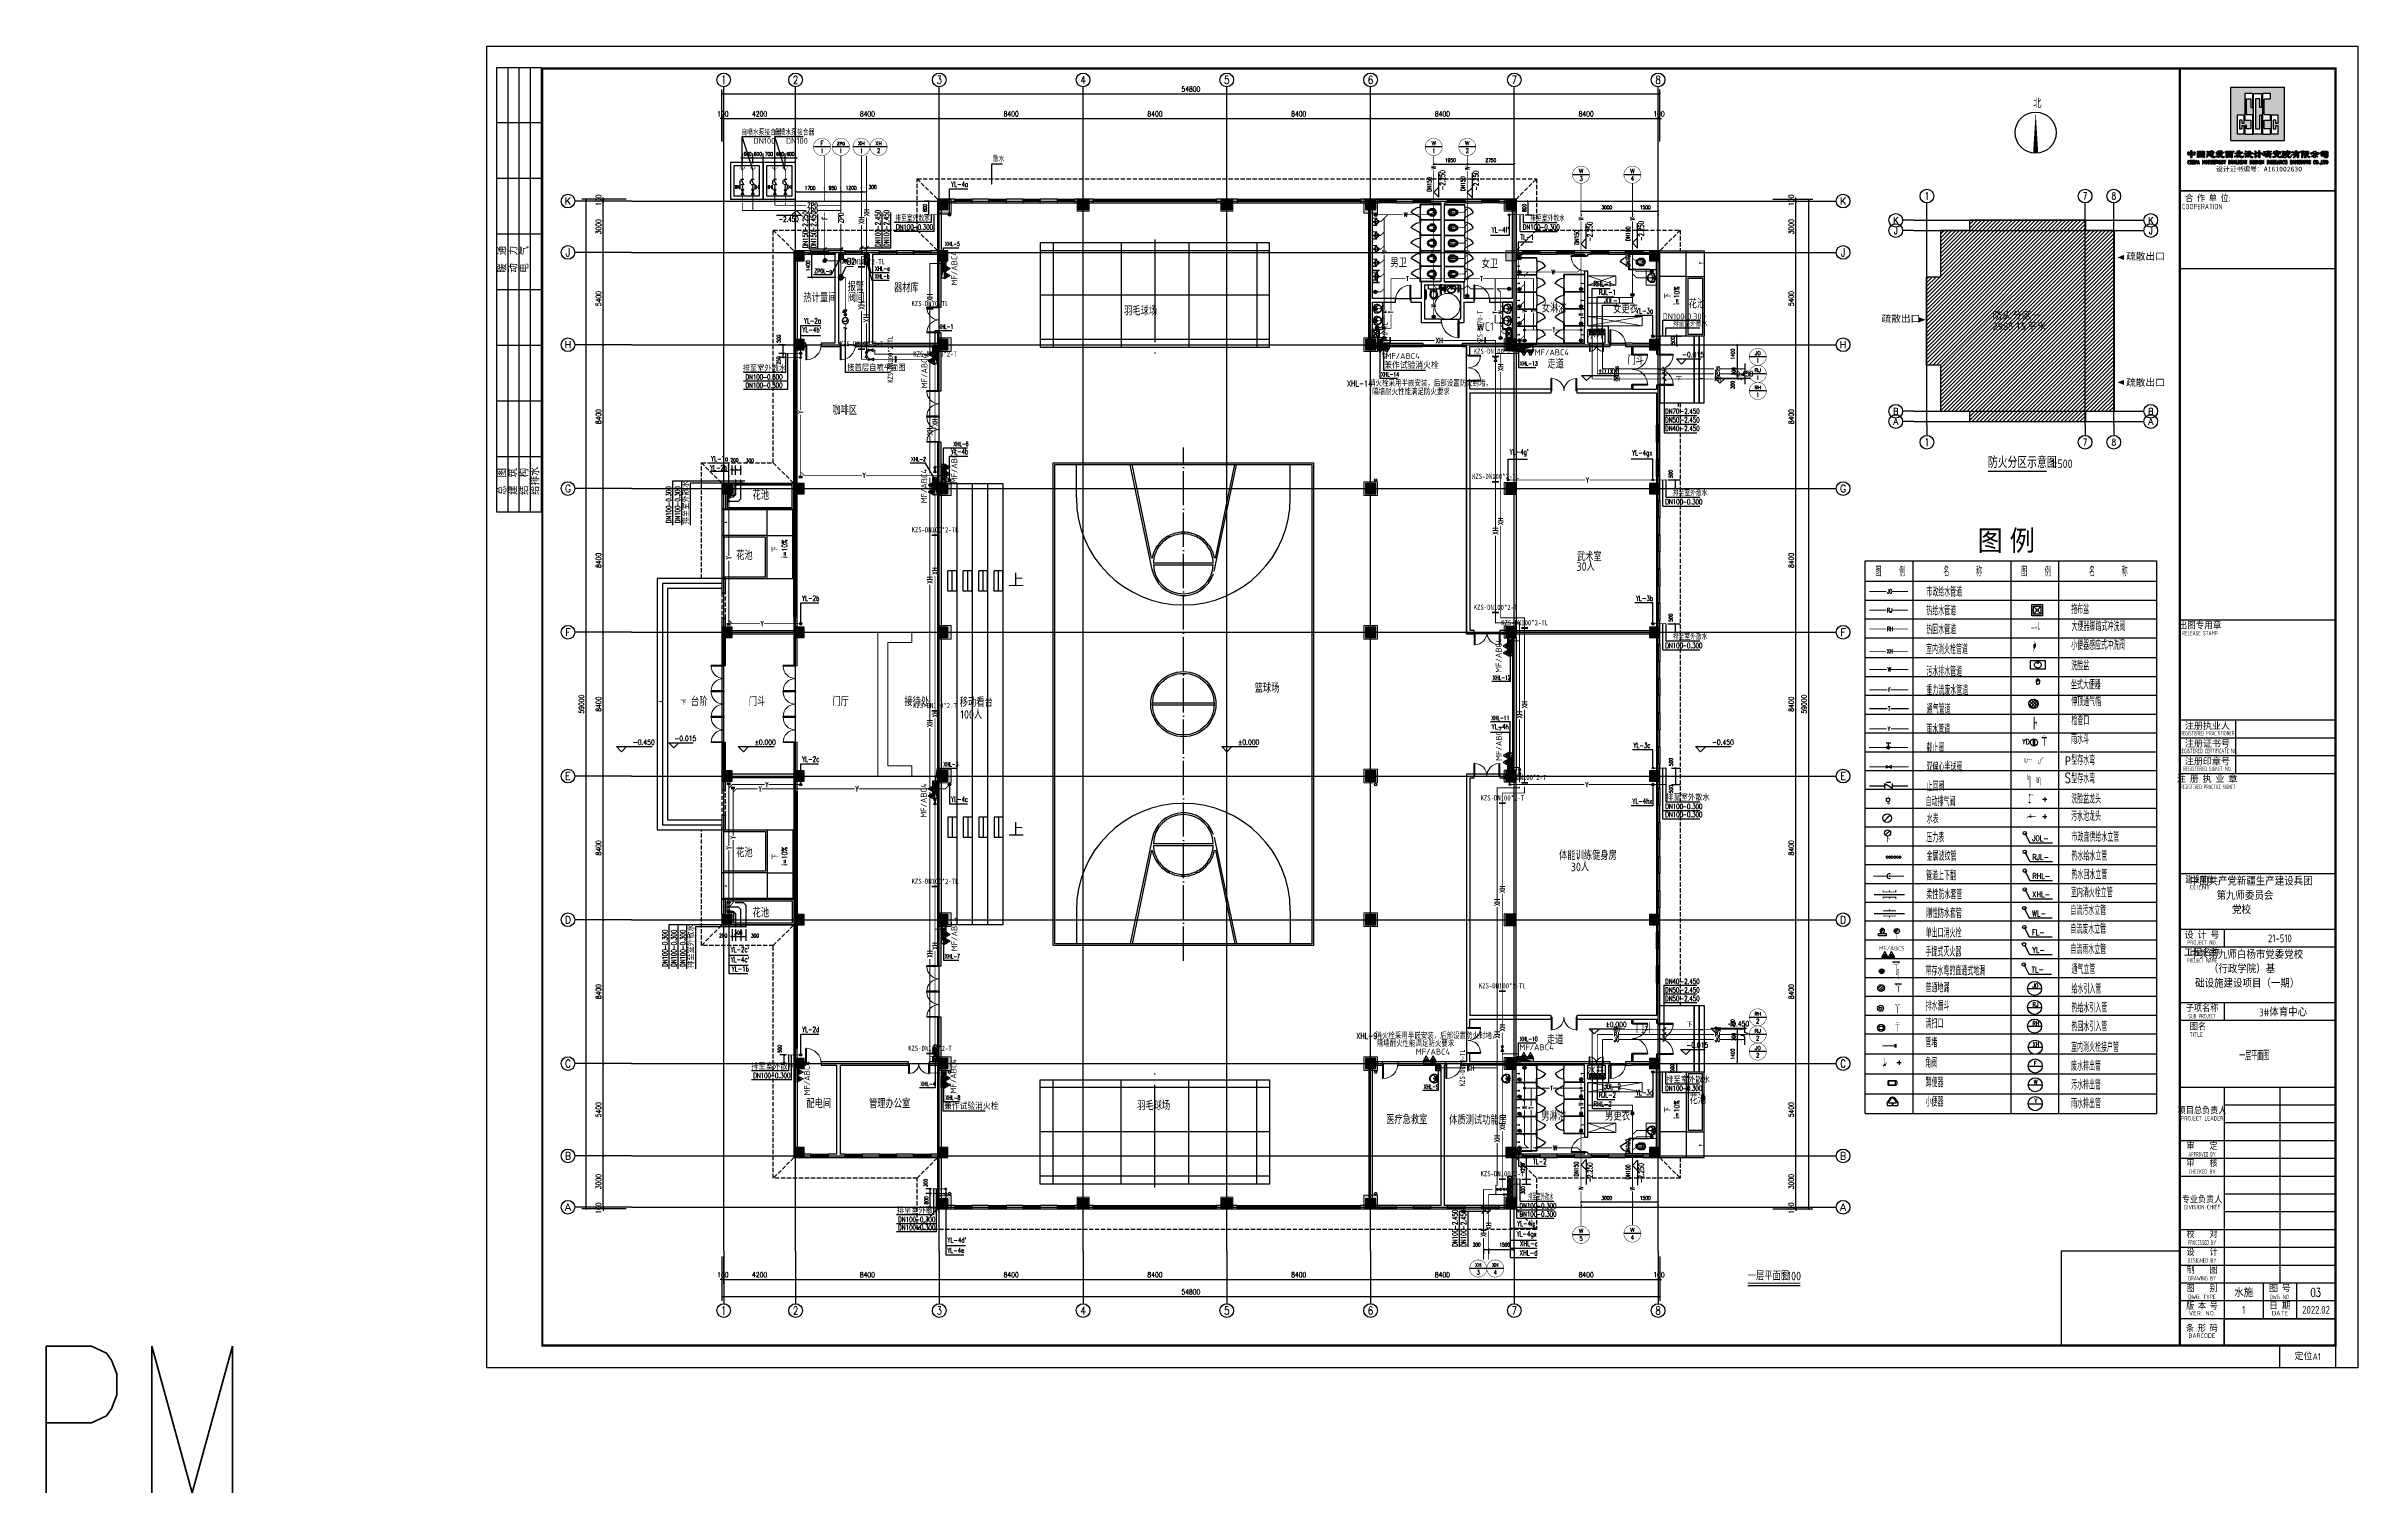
# Model space of a CAD drawing. Extents: x 817814 to 953178, y -139555 to 106956.
# Drawn here: x 818108 to 953178, y 22426 to 106956 of the extents above; entities that cross this region are included whole.
import ezdxf
from ezdxf.enums import TextEntityAlignment as Align

# ---------------------------------------------------------------- set-up
doc = ezdxf.new("R2010")
doc.units = 0
doc.header["$LTSCALE"] = 1000
doc.header["$MEASUREMENT"] = 0
for name, pattern in [('__DASH', [0.35, 0.25, -0.1]), ('DASH', [0.35, 0.25, -0.1]), ('DOTE', [2.42, 2, -0.2, 0.02, -0.2]), ('W_P', [7, 6, -1])]:
    doc.linetypes.add(name, pattern=pattern)
for name, color, linetype in [('0000给排水', 4, 'Continuous'), ('A-ANNO-IDEN', 3, 'Continuous'), ('A-ANNO-TXT', 7, 'Continuous'), ('A-DOOR-HOLE', 161, 'Continuous'), ('A-LVTRY', 6, 'Continuous'), ('A-Roof-Drng', 8, 'Continuous'), ('A-WALL-CURT', 111, 'Continuous'), ('A2-看线', 8, 'Continuous'), ('AXIS', 3, 'Continuous'), ('AXIS_TEXT', 7, 'Continuous'), ('BTTK', 7, 'Continuous'), ('COLUMN', 2, 'Continuous'), ('DIM_ELEV', 3, 'Continuous'), ('DIM_LEAD', 3, 'Continuous'), ('DIM_SYMB', 3, 'Continuous'), ('DIM_市政自来水', 7, 'Continuous'), ('DOOR_FIRE', 4, 'Continuous'), ('DOTE', 8, 'Continuous'), ('E2-楼梯、坡道', 5, 'Continuous'), ('EQUIP_管件', 7, 'Continuous'), ('EV_P', 4, 'Continuous'), ('GOU', 7, 'DASH'), ('GP', 4, 'Continuous'), ('GS', 1, 'Continuous'), ('HJ(环境-单体)', 135, 'Continuous'), ('Logo', 4, 'Continuous'), ('LVTRY', 8, 'Continuous'), ('P-ANNO-DIMS', 4, 'Continuous'), ('P-ANNO-IDEN', 3, 'Continuous'), ('P-ANNO-LEVL', 3, 'Continuous'), ('P-ANNO-TXT', 211, 'Continuous'), ('P-BTEA-IDEN', 4, 'Continuous'), ('P-DOMS-EQPM', 155, 'Continuous'), ('P-DOMS-IDEN', 4, 'Continuous'), ('P-DOMW-EQPM', 62, 'Continuous'), ('P-DOMW-IDEN', 4, 'Continuous'), ('P-DOMW-VALV', 7, 'Continuous'), ('P-FIRE-EQPM', 1, 'Continuous'), ('P-FIRE-IDEN', 1, 'Continuous'), ('P-FLDR', 7, 'Continuous'), ('P-HOWS-IDEN', 160, 'Continuous'), ('P-HOWS-RIDE', 231, 'Continuous'), ('P-HOWS-RVPI', 160, 'Continuous'), ('P-HOWS-VPIP', 231, 'Continuous'), ('P-PROT-EQPM', 1, 'Continuous'), ('P-PROT-FIRH', 1, 'Continuous'), ('P-PROT-IDEN', 7, 'Continuous'), ('P-PROT-PIPE', 1, 'Continuous'), ('P-PROT-VALV', 7, 'Continuous'), ('P-PROT-VPIP', 1, 'Continuous'), ('P-RAIN-IDEN', 171, 'Continuous'), ('P-RAIN-VALV', 193, 'Continuous'), ('P-RAIN-VPIP', 7, 'Continuous'), ('P-SPRN-EQPM', 161, 'Continuous'), ('P-SPRN-IDEN', 4, 'Continuous'), ('P-SPRN-PIPE', 6, 'Continuous'), ('P-SPRN-VALV', 161, 'Continuous'), ('P-SPRN-VPIP', 161, 'Continuous'), ('P-SYMB', 3, 'Continuous'), ('P-VENT-IDEN', 153, 'Continuous'), ('P-VENT-PIPE', 205, 'Continuous'), ('P-VENT-VPIP', 155, 'Continuous'), ('P-WAST-IDEN', 21, 'Continuous'), ('PIPE-市政自来水', 87, 'Continuous'), ('PIPE-消防', 1, 'Continuous'), ('PIPE-给水', 3, 'Continuous'), ('PP', 7, 'Continuous'), ('PUB_DIM', 3, 'Continuous'), ('PUB_HATCH', 8, 'Continuous'), ('PUB_TEXT', 7, 'Continuous'), ('PUB_TITLE', 4, 'Continuous'), ('SB', 7, 'Continuous'), ('TEXT_市政自来水', 7, 'Continuous'), ('VPIPE-市政自来水', 7, 'Continuous'), ('W_DIM', 4, 'Continuous'), ('WALL', 2, 'Continuous'), ('WALL-MOVE', 6, 'Continuous'), ('WINDOW', 4, 'Continuous'), ('WP_F_PJ', 7, 'Continuous'), ('WP_G', 3, 'Continuous'), ('WP_G_PJ', 7, 'Continuous'), ('WP_L_PJ', 7, 'Continuous'), ('WP_P', 2, 'W_P'), ('WP_P_PJ', 7, 'Continuous'), ('WP_R_PJ', 7, 'Continuous'), ('WW_PJ', 7, 'Continuous'), ('体育场地', 136, 'Continuous'), ('体育设施', 7, 'Continuous'), ('厨具', 8, 'Continuous'), ('家具', 8, 'Continuous'), ('抗震支吊架', 2, 'Continuous'), ('散水', 151, '__DASH'), ('面积线', 3, 'Continuous')]:
    doc.layers.add(name, color=color, linetype=linetype)
for name, color, linetype, lineweight in [('15101', 5, 'Continuous', 18), ('E3-家具', 8, 'Continuous', 5), ('P-DOMS-PIPE', 2, 'DASH', 50), ('P-DOMW-PIPE', 3, 'Continuous', 50), ('P-HOWS-PIPE', 5, 'Continuous', 50), ('P-HOWS-RPIP', 231, 'Continuous', 50), ('P-RAIN-PIPE', 4, 'Continuous', 50), ('P-WAST-PIPE', 11, 'Continuous', 50)]:
    doc.layers.add(name, color=color, linetype=linetype, lineweight=lineweight)
for name, color, linetype, plot in [('DIM_MODI', 6, 'Continuous', False), ('定位矩形', 6, 'Continuous', False), ('建筑底图', 6, 'Continuous', False), ('条形码', 7, 'Continuous', False), ('验收章', 7, 'Continuous', False)]:
    doc.layers.add(name, color=color, linetype=linetype, plot=plot)
doc.styles.add('_TCH_AXIS', font='COMPLEX', dxfattribs={"bigfont": 'GBCBIG'})
doc.styles.add('_TCH_DIM', font='SIMPLEX', dxfattribs={"bigfont": 'GBCBIG'})
doc.styles.add('_TCH_DIM_T3', font='SIMPLEX', dxfattribs={"width": 0.705882, "bigfont": 'GBCBIG'})
doc.styles.add('_TWT_CIRCLE', font='COMPLEX', dxfattribs={"width": 1.1, "height": 3, "bigfont": 'HZTXT'})
doc.styles.add('_TWT_DIM_ELE', font='SIMPLEX', dxfattribs={"width": 0.8, "height": 2.5, "bigfont": 'HZTXT'})
doc.styles.add('_TWT_PIPEDN', font='simplex.shx', dxfattribs={"width": 0.8, "height": 3.5, "bigfont": 'gbcbig.shx'})
doc.styles.add('_TWT_PIPETEXT', font='SIMPLEX', dxfattribs={"width": 0.8, "height": 2.5, "bigfont": 'HZTXT'})
doc.styles.add('_TWT_SERIAL', font='COMPLEX', dxfattribs={"width": 0.8, "height": 3, "bigfont": 'HZTXT'})
doc.styles.add('ch', font='simplex.shx', dxfattribs={"width": 0.7, "bigfont": 'gbcbig.shx'})
doc.styles.add('COMPLEX', font='COMPLEX')
doc.styles.add('HT', font='')
doc.styles.add('HZ', font='simplex.shx', dxfattribs={"width": 0.8, "bigfont": 'hztxt.shx'})
doc.styles.add('HZ(TK)', font='geniso.shx', dxfattribs={"width": 0.9, "bigfont": 'hztxt.shx'})
doc.styles.add('kzcad', font='', dxfattribs={"width": 0.8})
doc.styles.add('SISUNTK-GS1', font='')
doc.styles.get("Standard").update_dxf_attribs({"font": 'GBENOR', "bigfont": 'GBCBIG'})
doc.styles.add('中西文等高字体', font='simplex.shx', dxfattribs={"width": 0.7, "bigfont": 'gbcbig.shx'})
doc.styles.add('隶书', font='')
doc.styles.add('黑体', font='')
doc.styles.get('HT').set_extended_font_data('SimHei')
doc.styles.get('kzcad').set_extended_font_data('SimSun')
doc.styles.get('SISUNTK-GS1').set_extended_font_data('Microsoft YaHei')
doc.styles.get('隶书').set_extended_font_data('LiSu')
doc.styles.get('黑体').set_extended_font_data('SimHei')
doc.dimstyles.new('_TCH_ARCH&&100', dxfattribs={"dimtxt": 297.5, "dimasz": 100, "dimexe": 250, "dimexo": 300, "dimgap": 126.25, "dimtad": 1, "dimdec": 0, "dimzin": 0, "dimdsep": 46, "dimtxsty": '_TCH_DIM_T3', "dimblk": 'ARCHTICK', "dimcen": 0.09, "dimclrt": 7, "dimazin": 2, "dimtfac": 1, "dimtdec": 0, "dimtix": 1, "dimtmove": 2, "dimatfit": 3, "dimfxl": 100, "dimtolj": 1, "dimtzin": 0, "dimarcsym": 0})
doc.dimstyles.new('_TWT_ARCH&&100', dxfattribs={"dimtxt": 212.5, "dimasz": 100, "dimexe": 250, "dimexo": 300, "dimgap": 118.75, "dimtad": 1, "dimdec": 0, "dimzin": 0, "dimdsep": 46, "dimtxsty": '_TCH_DIM_T3', "dimblk": 'ARCHTICK', "dimcen": 0.09, "dimclrt": 7, "dimazin": 2, "dimtfac": 1, "dimtdec": 0, "dimtix": 1, "dimtmove": 2, "dimatfit": 3, "dimfxl": 1, "dimtolj": 1, "dimtzin": 0, "dimarcsym": 0})

# ---------------------------------------------------------------- blocks, each defined once
blk = doc.blocks.new('tukuai')
at = {"layer": 'A2-看线'}
h = blk.add_hatch(dxfattribs=at)
h.set_pattern_fill('ANSI31', color=256, scale=500)
h.set_pattern_definition([(45, (9097220.2, 5172160.16), (-561.266, 561.266), [])])
h.paths.add_polyline_path([(9660236, 5305074), (9668636, 5305074), (9668636, 5252074), (9660236, 5252074), (9660236, 5249074), (9626436, 5249174), (9626436, 5252074), (9618036, 5252074), (9618036, 5265674), (9613836, 5265674), (9613836, 5274274), (9613836, 5282874), (9613836, 5291474), (9618036, 5291474), (9618036, 5305074), (9626436, 5305074), (9626436, 5308074), (9660236, 5308074)])
blk.add_line((9660236, 5304974), (9660236, 5304974), dxfattribs=at)
blk.add_lwpolyline([(9660236, 5305074), (9668636, 5305074), (9668636, 5252074), (9660236, 5252074), (9660236, 5249074), (9626436, 5249174), (9626436, 5252074), (9618036, 5252074), (9618036, 5265674), (9613836, 5265674), (9613836, 5274274), (9613836, 5282874), (9613836, 5291474), (9618036, 5291474), (9618036, 5305074), (9626436, 5305074), (9626436, 5308074), (9660236, 5308074), (9660236, 5305074)], dxfattribs=at)
at = {"layer": 'AXIS'}
for p, q in [((9613936, 5309547), (9613936, 5313055)), ((9660136, 5309547), (9660136, 5313055)), ((9668536, 5309547), (9668536, 5313055)), ((9610141, 5307974), (9606839, 5307974)), ((9610141, 5304974), (9606839, 5304974)), ((9673348, 5307974), (9677348, 5307974)), ((9673348, 5304974), (9677348, 5304974)), ((9610141, 5252174), (9606839, 5252174)), ((9610141, 5249174), (9606839, 5249174)), ((9613936, 5248203), (9613936, 5245137)), ((9660136, 5248203), (9660136, 5245137)), ((9668536, 5248203), (9668536, 5245137)), ((9673348, 5252174), (9677348, 5252174)), ((9673348, 5249174), (9677348, 5249174))]:
    blk.add_line(p, q, dxfattribs=at)
for centre in [(9613936, 5315055), (9660136, 5315055), (9668536, 5315055), (9604839, 5307974), (9679348, 5307974), (9604839, 5304974), (9679348, 5304974), (9604839, 5252174), (9604839, 5249174), (9679348, 5252174), (9679348, 5249174), (9613936, 5243137), (9660136, 5243137), (9668536, 5243137)]:
    blk.add_circle(centre, 2000, dxfattribs=at)
at = {"layer": 'DOTE'}
for p, q in [((9613936, 5248203), (9613936, 5309547)), ((9660136, 5248203), (9660136, 5309547)), ((9668536, 5248203), (9668536, 5309547)), ((9610141, 5307974), (9673348, 5307974)), ((9610141, 5304974), (9673348, 5304974)), ((9610141, 5252174), (9673348, 5252174)), ((9610141, 5249174), (9673348, 5249174))]:
    blk.add_line(p, q, dxfattribs=at)
at = {"layer": 'PUB_TEXT'}
for points in [[(9669596, 5297131, 0, 1500, 0), (9671543, 5297131, 1500, 1500, 0)], [(9613544, 5278928, 0, 1500, 0), (9611597, 5278928, 1500, 1500, 0)], [(9669596, 5260618, 0, 1500, 0), (9671543, 5260618, 1500, 1500, 0)]]:
    blk.add_lwpolyline(points, format="xyseb", dxfattribs=at)
at = {"layer": 'AXIS_TEXT', "style": '_TCH_AXIS'}
for s, height, p, p2 in [('1', 2206, (9613464, 5313952), (9614409, 5313952)), ('7', 1997, (9659471, 5314057), (9660802, 5314057)), ('8', 1997, (9667871, 5314057), (9669202, 5314057)), ('K', 1780, (9604034, 5307084), (9605644, 5307084)), ('K', 1780, (9678542, 5307084), (9680153, 5307084)), ('J', 2126, (9604282, 5303911), (9605396, 5303911)), ('J', 2126, (9678791, 5303911), (9679904, 5303911)), ('A', 1822, (9604058, 5248262), (9605620, 5248262)), ('B', 1865, (9604084, 5251241), (9605594, 5251241)), ('A', 1822, (9678567, 5248262), (9680129, 5248262)), ('B', 1865, (9678593, 5251241), (9680103, 5251241)), ('1', 2206, (9613464, 5242034), (9614409, 5242034)), ('7', 1997, (9659471, 5242138), (9660802, 5242138)), ('8', 1997, (9667871, 5242138), (9669202, 5242138))]:
    blk.add_text(s, height=height, dxfattribs=at).set_placement(p, p2, align=Align.FIT)
at = {"layer": 'PUB_TEXT', "style": 'SISUNTK-GS1'}
for s, p in [('疏散出口', (9672108, 5296447)), ('防火分区一', (9633137, 5279200)), ('疏散出口', (9600657, 5278243)), ('2955.15', (9633137, 5275997)), ('平米', (9643201, 5275997)), ('疏散出口', (9672108, 5259588))]:
    blk.add_text(s, height=2025, dxfattribs=at).set_placement(p)
blk = doc.blocks.new('CSCEC')
at = {"layer": 'Logo'}
h = blk.add_hatch(color=4, dxfattribs=at)
h.paths.add_polyline_path([(0, -24), (24, -24), (24, 0), (0, 0)])
h.paths.add_polyline_path([(6.2, -2.8), (9.8, -2.8), (9.8, -9.2), (9, -9.2), (9, -5.4, 0.414214), (8.8, -5.2), (7.2, -5.2, 0.414214), (7, -5.4), (7, -12.2, 0.414214), (7.2, -12.4), (9.8, -12.4), (9.8, -21.2), (6.2, -21.2), (6.2, -17.2), (7, -17.2), (7, -18.6, 0.414214), (7.2, -18.8), (8.8, -18.8, 0.414214), (9, -18.6), (9, -15, 0.414214), (8.8, -14.8), (6.2, -14.8)], flags=16)
h.paths.add_polyline_path([(10.2, -2.8), (13.8, -2.8), (13.8, -9.2), (13, -9.2), (13, -5.4, 0.414214), (12.8, -5.2), (11.2, -5.2, 0.414214), (11, -5.4), (11, -18.6, 0.414214), (11.2, -18.8), (12.8, -18.8, 0.414214), (13, -18.6), (13, -12.4), (13.8, -12.4), (13.8, -21.2), (10.2, -21.2)], flags=16)
h.paths.add_polyline_path([(5.8, -12.4), (5.8, -16.4), (5, -16.4), (5, -15, 0.414214), (4.8, -14.8), (4, -14.8, 0.414214), (3.8, -15), (3.8, -18.6, 0.414214), (4, -18.8), (4.8, -18.8, 0.414214), (5, -18.6), (5, -17.2), (5.8, -17.2), (5.8, -21.2), (3, -21.2), (3, -12.4)], flags=16)
h.paths.add_polyline_path([(14.2, -2.8), (17.8, -2.8), (17.8, -5.2), (15.2, -5.2, 0.414214), (15, -5.4), (15, -12.2, 0.414214), (15.2, -12.4), (17.8, -12.4), (17.8, -14.8), (15.2, -14.8, 0.414214), (15, -15), (15, -18.6, 0.414214), (15.2, -18.8), (17.8, -18.8), (17.8, -21.2), (14.2, -21.2)], flags=16)
h.paths.add_polyline_path([(21, -12.4), (21, -16.4), (20.2, -16.4), (20.2, -15, 0.414214), (20, -14.8), (19.2, -14.8, 0.414214), (19, -15), (19, -18.6, 0.414214), (19.2, -18.8), (20, -18.8, 0.414214), (20.2, -18.6), (20.2, -17.2), (21, -17.2), (21, -21.2), (18.2, -21.2), (18.2, -12.4)], flags=16)
for p, q in [((0, -24), (0, 0)), ((0, 0), (24, 0)), ((0, 0), (24, 0)), ((24, -24), (24, 0)), ((0, -24), (24, -24))]:
    blk.add_line(p, q, dxfattribs=at)
for points in [[(8.8, -5.2, -0.414214), (9, -5.4), (9, -9, 0.414214), (9.2, -9.2), (9.6, -9.2, 0.414214), (9.8, -9), (9.8, -3, 0.414214), (9.6, -2.8), (6.4, -2.8, 0.414214), (6.2, -3), (6.2, -14.6, 0.414214), (6.4, -14.8), (8.8, -14.8, -0.414214), (9, -15), (9, -18.6, -0.414214), (8.8, -18.8), (7.2, -18.8, -0.414214), (7, -18.6), (7, -17.4, 0.414214), (6.8, -17.2), (6.4, -17.2, 0.414214), (6.2, -17.4), (6.2, -21, 0.414214), (6.4, -21.2), (9.6, -21.2, 0.414214), (9.8, -21), (9.8, -12.6, 0.414214), (9.6, -12.4), (7.2, -12.4, -0.414214), (7, -12.2), (7, -5.4, -0.414214), (7.2, -5.2)], [(12.8, -18.8, 0.414214), (13, -18.6), (13, -12.6, -0.414214), (13.2, -12.4), (13.6, -12.4, -0.414214), (13.8, -12.6), (13.8, -21, -0.414214), (13.6, -21.2), (10.4, -21.2, -0.414214), (10.2, -21), (10.2, -3, -0.414214), (10.4, -2.8), (13.6, -2.8, -0.414214), (13.8, -3), (13.8, -9, -0.414214), (13.6, -9.2), (13.2, -9.2, -0.414214), (13, -9), (13, -5.4, 0.414214), (12.8, -5.2), (11.2, -5.2, 0.414214), (11, -5.4), (11, -18.6, 0.414214), (11.2, -18.8)], [(15.2, -12.4, -0.414214), (15, -12.2), (15, -5.4, -0.414214), (15.2, -5.2), (17.6, -5.2, 0.414214), (17.8, -5), (17.8, -3, 0.414214), (17.6, -2.8), (14.4, -2.8, 0.414214), (14.2, -3), (14.2, -21, 0.414214), (14.4, -21.2), (17.6, -21.2, 0.414214), (17.8, -21), (17.8, -19, 0.414214), (17.6, -18.8), (15.2, -18.8, -0.414214), (15, -18.6), (15, -15, -0.414214), (15.2, -14.8), (17.6, -14.8, 0.414214), (17.8, -14.6), (17.8, -12.6, 0.414214), (17.6, -12.4)], [(4.9, -18.8, 0.414214), (5, -18.7), (5, -17.3, -0.414214), (5.1, -17.2), (5.7, -17.2, -0.414214), (5.8, -17.3), (5.8, -21.1, -0.414214), (5.7, -21.2), (3.1, -21.2, -0.414214), (3, -21.1), (3, -12.5, -0.414214), (3.1, -12.4), (5.7, -12.4, -0.414214), (5.8, -12.5), (5.8, -16.3, -0.414214), (5.7, -16.4), (5.1, -16.4, -0.414214), (5, -16.3), (5, -14.9, 0.414214), (4.9, -14.8), (3.9, -14.8, 0.414214), (3.8, -14.9), (3.8, -18.7, 0.414214), (3.9, -18.8)], [(20.1, -18.8, 0.414214), (20.2, -18.7), (20.2, -17.3, -0.414214), (20.3, -17.2), (20.9, -17.2, -0.414214), (21, -17.3), (21, -21.1, -0.414214), (20.9, -21.2), (18.3, -21.2, -0.414214), (18.2, -21.1), (18.2, -12.5, -0.414214), (18.3, -12.4), (20.9, -12.4, -0.414214), (21, -12.5), (21, -16.3, -0.414214), (20.9, -16.4), (20.3, -16.4, -0.414214), (20.2, -16.3), (20.2, -14.9, 0.414214), (20.1, -14.8), (19.1, -14.8, 0.414214), (19, -14.9), (19, -18.7, 0.414214), (19.1, -18.8)]]:
    blk.add_lwpolyline(points, format="xyb", close=True, dxfattribs=at)
blk = doc.blocks.new('logo-txt')
at = {"layer": 'Logo'}
h = blk.add_hatch(color=4, dxfattribs=at)
h.dxf.hatch_style = 1
h.paths.add_polyline_path([(0.8, 4), (0.5, 4), (0.2, 3.9), (0.1, 3.9), (0.1, 4), (0, 4.7), (0, 5.1), (0, 5.2), (0.1, 5.3), (0.1, 5.4), (0.3, 5.4), (0.7, 5.3), (1, 5.3), (1.4, 5.3), (1.4, 5.9), (1.4, 6), (1.4, 6), (1.6, 6.1), (1.7, 6), (1.8, 5.9), (1.8, 5.6), (1.8, 5.3), (2.1, 5.3), (2.4, 5.3), (2.7, 5.3), (2.9, 5.4), (3, 5.4), (3.1, 5.4), (3.2, 5.3), (3.3, 5.2), (3.3, 5.1), (3.2, 4.6), (3.2, 4.2), (3.2, 4.1), (3.2, 4), (3.1, 3.9), (3, 3.9), (2.8, 3.9), (2.4, 4), (1.8, 4.1), (1.8, 3.4), (1.8, 2.9), (1.7, 2.8), (1.6, 2.7), (1.5, 2.7), (1.4, 2.7), (1.4, 2.8), (1.3, 2.9), (1.4, 4.1)])
h.paths.add_polyline_path([(0.9, 5), (0.5, 4.9), (0.4, 4.9), (0.4, 4.7), (0.4, 4.4), (0.5, 4.4), (0.5, 4.4), (1, 4.3), (1.4, 4.4), (1.4, 5)], flags=16)
h.paths.add_polyline_path([(2.8, 4.4), (2.8, 4.5), (2.9, 4.7), (2.9, 4.8), (2.8, 4.9), (2.7, 4.9), (2.4, 5), (1.8, 5), (1.8, 4.4), (2.3, 4.3), (2.7, 4.4)], flags=16)
h = blk.add_hatch(color=4, dxfattribs=at)
h.dxf.hatch_style = 1
h.paths.add_polyline_path([(0.8, 1.3), (0.6, 1.5), (0.5, 1.6), (0.4, 1.6), (0.3, 1.5), (0.2, 1.3), (0.1, 1), (0.1, 0.6), (0.2, 0.3), (0.3, 0.1), (0.4, 0), (0.5, 0), (0.6, 0.1), (0.8, 0.2), (0.8, 0.4), (0.8, 0.4), (0.8, 0.2), (0.7, 0.1), (0.6, 0), (0.4, 0), (0.2, 0.1), (0.1, 0.2), (0.1, 0.4), (0, 0.6), (0, 1), (0.1, 1.2), (0.1, 1.4), (0.2, 1.5), (0.4, 1.6), (0.6, 1.6), (0.7, 1.5), (0.8, 1.4), (0.8, 1.7), (0.8, 1)])
h.paths.add_polyline_path([(1.7, 0), (1.7, 0), (1.8, 0), (1.9, 0.1), (1.9, 0.2), (1.9, 0.8), (1.4, 0.8), (1.4, 0.2), (1.4, 0.1), (1.5, 0), (1.5, 0), (1.5, 0), (1.1, 0), (1.1, 0), (1.1, 0), (1.2, 0.1), (1.2, 0.2), (1.2, 1.4), (1.2, 1.5), (1.1, 1.6), (1.1, 1.6), (1.1, 1.6), (1.5, 1.6), (1.5, 1.6), (1.5, 1.6), (1.4, 1.5), (1.4, 1.4), (1.4, 0.9), (1.9, 0.9), (1.9, 1.4), (1.9, 1.5), (1.8, 1.6), (1.7, 1.6), (1.7, 1.6), (2.2, 1.6), (2.2, 1.6), (2.1, 1.6), (2, 1.5), (2, 1.4), (2, 0.2), (2, 0.1), (2.1, 0), (2.2, 0), (2.2, 0)])
h.paths.add_polyline_path([(2.4, 0), (2.4, 0), (2.4, 0), (2.5, 0.1), (2.5, 0.2), (2.5, 1.4), (2.5, 1.5), (2.4, 1.6), (2.4, 1.6), (2.4, 1.6), (2.8, 1.6), (2.8, 1.6), (2.8, 1.6), (2.7, 1.5), (2.7, 1.4), (2.7, 0.2), (2.7, 0.1), (2.8, 0), (2.8, 0), (2.8, 0)])
h.paths.add_polyline_path([(4.1, 1.6), (4, 1.5), (4, 0), (3.9, 0), (3.2, 1.5), (3.2, 0.1), (3.3, 0), (3.4, 0), (3.4, 0), (3, 0), (3, 0), (3.1, 0), (3.2, 0.1), (3.2, 1.5), (3.1, 1.6), (3, 1.6), (3, 1.6), (3.3, 1.6), (3.9, 0.3), (3.9, 1.5), (3.8, 1.6), (3.8, 1.6), (3.8, 1.6), (4.1, 1.6), (4.1, 1.6)])
h.paths.add_polyline_path([(4.9, 0), (4.9, 0), (4.9, 0), (5, 0.1), (5, 0.1), (4.9, 0.4), (4.5, 0.4), (4.4, 0.1), (4.5, 0), (4.6, 0), (4.6, 0), (4.3, 0), (4.3, 0), (4.3, 0), (4.4, 0.1), (4.7, 1.6), (4.8, 1.6), (5.1, 0.1), (5.2, 0), (5.2, 0), (5.2, 0)])
h.paths.add_polyline_path([(4.7, 1.3), (4.5, 0.5), (4.9, 0.5)], flags=16)
h = blk.add_hatch(color=4, dxfattribs=at)
h.dxf.hatch_style = 1
h.paths.add_polyline_path([(4.9, 5.1), (5.1, 5.2), (5.8, 5.2), (6.5, 5.2), (6.7, 5.2), (6.8, 5.1), (6.8, 5), (6.8, 5), (6.7, 4.9), (6.1, 4.9), (6.1, 4.6), (6.6, 4.6), (6.7, 4.5), (6.7, 4.4), (6.7, 4.4), (6.6, 4.3), (6.3, 4.3), (6.1, 4.3), (6.1, 3.9), (6.9, 3.9), (6.9, 3.8), (6.9, 3.6), (6.9, 3.6), (6.7, 3.6), (5.7, 3.6), (5.3, 3.6), (4.9, 3.5), (4.9, 3.5), (4.8, 3.5), (4.8, 3.7), (5, 3.9), (5, 3.9), (5.1, 3.9), (5.4, 3.9), (5.7, 3.9), (5.7, 4.3), (5.1, 4.3), (5, 4.3), (5.1, 4.4), (5.2, 4.6), (5.3, 4.6), (5.5, 4.6), (5.7, 4.6), (5.7, 4.9), (5.3, 4.9), (5, 4.9), (4.9, 4.8), (4.9, 4.9)], flags=0)
h.paths.add_polyline_path([(5.7, 5.8), (6.3, 5.8), (6.9, 5.7), (7.1, 5.8), (7.3, 5.8), (7.4, 5.7), (7.5, 5.6), (7.5, 5.5), (7.5, 4.3), (7.4, 3.1), (7.4, 2.9), (7.3, 2.9), (7.2, 2.8), (7, 2.9), (6.7, 3), (6.3, 3), (5.3, 3), (5, 3), (4.8, 2.9), (4.6, 2.9), (4.4, 2.9), (4.3, 3), (4.3, 3.1), (4.3, 3.2), (4.3, 3.4), (4.3, 4.7), (4.3, 5.3), (4.3, 5.5), (4.4, 5.7), (4.5, 5.8), (4.7, 5.8)])
h.paths.add_polyline_path([(6.7, 4.2), (6.8, 4.1), (6.8, 4), (6.7, 4), (6.5, 4), (6.4, 4), (6.6, 4.2)], flags=0)
h.paths.add_polyline_path([(4.6, 4.3), (4.7, 3.4), (4.7, 3.3), (4.8, 3.3), (5.8, 3.3), (6.9, 3.3), (7, 3.3), (7, 3.3), (7.1, 3.4), (7.1, 3.5), (7.1, 5.2), (7.1, 5.4), (6.9, 5.4), (6.5, 5.5), (5.7, 5.5), (4.8, 5.5), (4.8, 5.4), (4.7, 5.4), (4.7, 5.1)], flags=16)
h = blk.add_hatch(color=4, dxfattribs=at)
h.dxf.hatch_style = 1
h.paths.add_polyline_path([(4.9, 5.1), (5.1, 5.2), (5.8, 5.2), (6.5, 5.2), (6.7, 5.2), (6.8, 5.1), (6.8, 5), (6.8, 5), (6.7, 4.9), (6.1, 4.9), (6.1, 4.6), (6.6, 4.6), (6.7, 4.5), (6.7, 4.4), (6.7, 4.4), (6.6, 4.3), (6.3, 4.3), (6.1, 4.3), (6.1, 3.9), (6.9, 3.9), (6.9, 3.8), (6.9, 3.6), (6.9, 3.6), (6.7, 3.6), (5.7, 3.6), (5.3, 3.6), (4.9, 3.5), (4.9, 3.5), (4.8, 3.5), (4.8, 3.7), (5, 3.9), (5, 3.9), (5.1, 3.9), (5.4, 3.9), (5.7, 3.9), (5.7, 4.3), (5.1, 4.3), (5, 4.3), (5.1, 4.4), (5.2, 4.6), (5.3, 4.6), (5.5, 4.6), (5.7, 4.6), (5.7, 4.9), (5.3, 4.9), (5, 4.9), (4.9, 4.8), (4.9, 4.9)])
h = blk.add_hatch(color=4, dxfattribs=at)
h.dxf.hatch_style = 1
h.paths.add_polyline_path([(6.7, 4.2), (6.8, 4.1), (6.8, 4), (6.7, 4), (6.5, 4), (6.4, 4), (6.6, 4.2)])
h = blk.add_hatch(color=4, dxfattribs=at)
h.dxf.hatch_style = 1
h.paths.add_polyline_path([(7.6, 1.6), (7.5, 1.5), (7.5, 0), (7.4, 0), (6.7, 1.5), (6.7, 0.1), (6.8, 0), (6.9, 0), (6.9, 0), (6.5, 0), (6.5, 0), (6.6, 0), (6.7, 0.1), (6.7, 1.5), (6.6, 1.6), (6.5, 1.6), (6.5, 1.6), (6.8, 1.6), (7.4, 0.3), (7.4, 1.5), (7.3, 1.6), (7.3, 1.6), (7.3, 1.6), (7.6, 1.6), (7.6, 1.6)])
h.paths.add_polyline_path([(8.7, 0.4), (8.6, 0.2), (8.5, 0.1), (8.4, 0), (8.3, 0), (8.3, 0), (8.1, 0.1), (8, 0.2), (7.9, 0.4), (7.9, 0.7), (7.9, 0.9), (7.9, 1.2), (8, 1.4), (8.1, 1.5), (8.3, 1.6), (8.4, 1.6), (8.4, 1.6), (8.5, 1.5), (8.6, 1.4), (8.7, 1.2), (8.8, 0.9), (8.8, 0.7)])
h.paths.add_polyline_path([(8.6, 1), (8.6, 1.3), (8.5, 1.5), (8.4, 1.6), (8.3, 1.6), (8.2, 1.5), (8.1, 1.3), (8, 1), (8, 0.6), (8.1, 0.3), (8.2, 0.1), (8.3, 0), (8.4, 0), (8.5, 0.1), (8.6, 0.3), (8.6, 0.6)], flags=16)
h.paths.add_polyline_path([(9.9, 0), (9.8, 0), (9.8, 0.2), (9.7, 0.6), (9.6, 0.7), (9.5, 0.8), (9.3, 0.8), (9.3, 0.2), (9.3, 0.1), (9.4, 0), (9.5, 0), (9.5, 0), (9, 0), (9, 0), (9.1, 0), (9.1, 0.1), (9.2, 0.2), (9.2, 1.4), (9.1, 1.5), (9.1, 1.6), (9, 1.6), (9, 1.6), (9.7, 1.6), (9.8, 1.5), (9.9, 1.4), (9.9, 1.3), (9.9, 1.1), (9.9, 1), (9.8, 0.9), (9.7, 0.8), (9.6, 0.8), (9.6, 0.8), (9.7, 0.7), (9.8, 0.2), (9.9, 0.2), (9.9, 0.2), (10, 0.2), (10, 0.3), (10, 0.3), (10, 0.2)])
h.paths.add_polyline_path([(9.8, 1.4), (9.8, 1.5), (9.7, 1.6), (9.4, 1.6), (9.3, 1.5), (9.3, 1.4), (9.3, 0.9), (9.7, 0.9), (9.8, 0.9), (9.8, 1.1)], flags=16)
h.paths.add_polyline_path([(11.1, 1.1), (11, 1.4), (11, 1.5), (10.9, 1.5), (10.8, 1.6), (10.7, 1.5), (10.7, 1.4), (10.7, 0.2), (10.7, 0.1), (10.8, 0), (10.9, 0), (10.9, 0), (10.4, 0), (10.4, 0), (10.5, 0), (10.5, 0.1), (10.6, 0.2), (10.6, 1.4), (10.5, 1.5), (10.5, 1.6), (10.3, 1.5), (10.3, 1.5), (10.3, 1.4), (10.2, 1.1), (10.2, 1.1), (10.2, 1.6), (11.1, 1.6), (11.1, 1.1)])
h.paths.add_polyline_path([(11.9, 0), (11.9, 0), (12, 0), (12, 0.1), (12.1, 0.2), (12.1, 0.8), (11.6, 0.8), (11.6, 0.2), (11.6, 0.1), (11.7, 0), (11.7, 0), (11.7, 0), (11.3, 0), (11.3, 0), (11.3, 0), (11.4, 0.1), (11.4, 0.2), (11.4, 1.4), (11.4, 1.5), (11.3, 1.6), (11.3, 1.6), (11.3, 1.6), (11.7, 1.6), (11.7, 1.6), (11.7, 1.6), (11.6, 1.5), (11.6, 1.4), (11.6, 0.9), (12.1, 0.9), (12.1, 1.4), (12, 1.5), (12, 1.6), (11.9, 1.6), (11.9, 1.6), (12.4, 1.6), (12.4, 1.6), (12.3, 1.6), (12.2, 1.5), (12.2, 1.4), (12.2, 0.2), (12.2, 0.1), (12.3, 0), (12.4, 0), (12.4, 0)])
h.paths.add_polyline_path([(13.7, 1.6), (13.6, 1.5), (13.3, 0), (13.3, 0), (13.1, 1.5), (12.9, 0), (12.9, 0), (12.7, 1.5), (12.7, 1.5), (12.6, 1.6), (12.5, 1.6), (12.5, 1.6), (13, 1.6), (13, 1.6), (12.9, 1.6), (12.8, 1.5), (12.8, 1.5), (13, 0.5), (13.1, 1.6), (13.2, 1.6), (13.4, 0.5), (13.5, 1.5), (13.4, 1.6), (13.4, 1.6), (13.4, 1.6), (13.7, 1.6), (13.7, 1.6)])
h.paths.add_polyline_path([(13.9, 0), (13.9, 0), (13.9, 0), (14, 0.1), (14, 0.2), (14, 1.4), (14, 1.5), (13.9, 1.6), (13.9, 1.6), (13.9, 1.6), (14.7, 1.6), (14.7, 1.1), (14.7, 1.1), (14.7, 1.4), (14.7, 1.5), (14.6, 1.5), (14.5, 1.6), (14.3, 1.6), (14.2, 1.5), (14.2, 1.4), (14.2, 0.9), (14.2, 0.9), (14.4, 0.9), (14.4, 0.9), (14.5, 1.2), (14.5, 0.4), (14.4, 0.8), (14.4, 0.8), (14.2, 0.8), (14.2, 0.8), (14.2, 0.2), (14.2, 0.1), (14.3, 0), (14.5, 0), (14.6, 0.1), (14.7, 0.1), (14.7, 0.2), (14.7, 0.5), (14.7, 0.5), (14.7, 0)])
h.paths.add_polyline_path([(15.8, 0.2), (15.7, 0.1), (15.5, 0), (15.4, 0), (15.2, 0.1), (15.1, 0.2), (15.1, -0.1), (15.1, 0.6), (15.1, 0.2), (15.2, 0.1), (15.4, 0), (15.5, 0), (15.7, 0.1), (15.7, 0.2), (15.7, 0.5), (15.7, 0.6), (15.6, 0.7), (15.3, 0.8), (15.1, 1), (15.1, 1.1), (15.1, 1.4), (15.2, 1.5), (15.3, 1.6), (15.5, 1.6), (15.7, 1.5), (15.8, 1.4), (15.8, 1.7), (15.8, 1), (15.7, 1.3), (15.6, 1.5), (15.5, 1.6), (15.3, 1.6), (15.2, 1.5), (15.1, 1.4), (15.1, 1.2), (15.2, 1.1), (15.3, 1), (15.6, 0.8), (15.8, 0.7), (15.8, 0.5), (15.8, 0.3)])
h.paths.add_polyline_path([(16.9, 1.1), (16.9, 1.4), (16.9, 1.5), (16.8, 1.5), (16.7, 1.6), (16.6, 1.5), (16.6, 1.4), (16.6, 0.2), (16.6, 0.1), (16.7, 0), (16.7, 0), (16.7, 0), (16.3, 0), (16.3, 0), (16.4, 0), (16.4, 0.1), (16.5, 0.2), (16.5, 1.4), (16.4, 1.5), (16.4, 1.6), (16.2, 1.5), (16.2, 1.5), (16.1, 1.4), (16.1, 1.1), (16.1, 1.1), (16.1, 1.6), (17, 1.6), (17, 1.1)])
h = blk.add_hatch(color=4, dxfattribs=at)
h.dxf.hatch_style = 1
h.paths.add_polyline_path([(10, 5.5), (10, 5.5), (9.9, 5.5), (9.9, 5.6), (9.9, 5.6), (9.9, 5.7), (10, 5.8), (10.5, 5.7), (10.5, 5.9), (10.6, 6.1), (10.7, 6), (10.8, 6), (10.8, 5.9), (10.8, 5.7), (11.2, 5.7), (11.3, 5.8), (11.4, 5.8), (11.5, 5.7), (11.5, 5.6), (11.5, 5.4), (11.7, 5.4), (11.9, 5.3), (11.9, 5.3), (11.9, 5.2), (11.8, 5.2), (11.5, 5.2), (11.5, 4.8), (11.4, 4.7), (11.3, 4.7), (11.3, 4.7), (11.2, 4.8), (10.8, 4.8), (10.8, 4.6), (11.3, 4.6), (11.5, 4.6), (11.5, 4.5), (11.5, 4.5), (11.3, 4.5), (10.8, 4.4), (10.8, 4.2), (11.3, 4.2), (11.5, 4.2), (11.6, 4.1), (11.6, 4), (11.5, 4), (10.9, 4), (10.8, 3.7), (10.8, 3.7), (10.7, 3.6), (11.5, 3.4), (12.3, 3.4), (12, 3), (11.9, 2.8), (11.8, 2.7), (11.7, 2.7), (11.6, 2.7), (11.5, 2.7), (11.3, 2.8), (9.3, 3.9), (9.1, 3.5), (8.9, 3.2), (8.7, 3.1), (8.4, 3), (8.3, 3.1), (8.2, 3.1), (8.3, 3.2), (8.3, 3.2), (8.6, 3.3), (8.8, 3.5), (8.9, 3.7), (9.1, 4), (8.8, 4), (8.7, 4), (8.6, 4), (8.6, 4.1), (8.6, 4.2), (8.8, 4.3), (8.9, 4.3), (9.1, 4.2), (9.2, 4.5), (9.2, 4.6), (9.2, 4.7), (9.1, 4.8), (9, 4.7), (8.9, 4.7), (8.8, 4.8), (8.8, 4.8), (8.9, 4.9), (9.1, 5.1), (9.1, 5.2), (9.2, 5.3), (9.1, 5.3), (9.1, 5.4), (8.9, 5.4), (8.7, 5.3), (8.6, 5.3), (8.5, 5.3), (8.5, 5.4), (8.5, 5.5), (8.7, 5.6), (8.7, 5.7), (8.8, 5.7), (9.1, 5.6), (9.3, 5.6), (9.4, 5.7), (9.5, 5.6), (9.6, 5.6), (9.6, 5.4), (9.3, 5.1), (9.3, 5), (9.3, 4.9), (9.4, 4.9), (9.5, 4.8), (9.5, 4.7), (9.5, 4.5), (9.4, 4.1), (9.7, 4), (10, 3.9), (10.6, 3.6), (10.5, 3.8), (10.5, 4), (9.9, 4), (9.7, 4.1), (9.7, 4.1), (9.7, 4.2), (9.8, 4.2), (10.5, 4.2), (10.5, 4.4), (10.1, 4.4), (9.8, 4.4), (9.8, 4.3), (9.8, 4.4), (9.8, 4.5), (9.9, 4.6), (10.5, 4.6), (10.5, 4.9), (10.1, 4.9), (9.9, 4.8), (9.8, 4.9), (9.9, 5), (10, 5.1), (10.5, 5.1), (10.5, 5.2), (10.2, 5.2), (9.9, 5.2), (9.7, 5.1), (9.6, 5.1), (9.7, 5.3), (9.7, 5.3), (9.8, 5.4), (9.9, 5.4), (10.5, 5.4), (10.5, 5.6)])
h.paths.add_polyline_path([(10.8, 5), (11.2, 5), (11.2, 5.2), (10.8, 5.2)], flags=16)
h.paths.add_polyline_path([(11.2, 5.4), (11.2, 5.6), (10.8, 5.6), (10.8, 5.4)], flags=16)
h = blk.add_hatch(color=4, dxfattribs=at)
h.dxf.hatch_style = 1
h.paths.add_polyline_path([(13.7, 5.8), (13.8, 6), (14, 6), (14.1, 5.9), (14.1, 5.8), (14, 5.7), (14.3, 5.6), (14.5, 5.4), (14.4, 5.3), (14.4, 5.2), (14.3, 5.3), (14.1, 5.4), (13.9, 5.4), (13.9, 5.1), (13.9, 4.9), (13.9, 4.8), (13.8, 4.8), (13.7, 4.8), (13.7, 4.9), (13.7, 5.4), (13.3, 5.1), (13, 4.9), (12.8, 4.9), (12.7, 5), (12.6, 5.1), (12.7, 5.2), (13.1, 5.4), (13.5, 5.6)])
h.paths.add_polyline_path([(14.8, 5.7), (14.9, 5.9), (15, 6), (15.1, 6), (15.2, 5.9), (15.2, 5.9), (15.2, 5.8), (15.2, 5.7), (15.5, 5.6), (15.9, 5.3), (16, 5.2), (16, 5.1), (16, 5), (16, 4.9), (15.8, 5), (15.5, 5.3), (15.1, 5.4), (15.2, 5.1), (15.2, 5), (15.1, 4.9), (15.1, 4.8), (15, 4.9), (14.9, 5.1), (14.9, 5.3), (14.5, 5), (14.4, 5), (14.4, 5.1), (14.4, 5.1), (14.6, 5.4)])
h.paths.add_polyline_path([(14.9, 4.7), (15.1, 4.7), (15.2, 4.7), (15.3, 4.8), (15.4, 4.6), (15.4, 4.5), (15.3, 4.1), (15.3, 3.6), (15.4, 3.5), (15.4, 3.4), (15.6, 3.3), (15.8, 3.2), (16.1, 3.3), (16.3, 3.4), (16.4, 3.4), (16.4, 3.3), (16.3, 3.1), (16.1, 2.8), (16, 2.7), (15.9, 2.7), (15.7, 2.7), (15.4, 2.9), (15.3, 2.9), (15.2, 3.1), (15.1, 3.2), (15.1, 3.4), (15, 3.9), (15.1, 4.4), (15, 4.4), (14.9, 4.4), (14.8, 4.4), (14.7, 4.3), (14.7, 4.1), (14.9, 3.9), (15, 3.9), (15, 3.8), (15, 3.7), (15, 3.6), (14.9, 3.6), (14.8, 3.7), (14.7, 3.8), (14.6, 3.6), (14.6, 3.4), (14.4, 3.2), (14.3, 3), (14.1, 2.9), (14, 2.9), (13.7, 2.9), (13.6, 3), (13.6, 3.1), (13.7, 3.1), (14, 3.2), (14.2, 3.4), (14.3, 3.6), (14.4, 3.7), (14.4, 3.9), (14.4, 4.5), (14.5, 4.7), (14.5, 4.8), (14.6, 4.8), (14.7, 4.7)])
h.paths.add_polyline_path([(13.5, 4), (13.5, 4.3), (13.1, 4.3), (13, 4.3), (12.9, 4.3), (12.9, 4.4), (12.9, 4.5), (13, 4.6), (13.1, 4.7), (13.2, 4.6), (13.6, 4.6), (14.1, 4.6), (14.2, 4.6), (14.2, 4.5), (14.2, 4.4), (14.2, 4.4), (13.9, 4.3), (13.8, 4), (13.9, 3.7), (14.1, 3.7), (14.2, 3.7), (14.3, 3.6), (14.2, 3.6), (14.1, 3.5), (12.7, 3.1), (12.5, 3.1), (12.5, 3.3), (12.5, 3.4), (12.6, 3.5), (13, 3.6), (13.5, 3.7)])
h = blk.add_hatch(color=4, dxfattribs=at)
h.dxf.hatch_style = 1
h.paths.add_polyline_path([(18.7, 5), (18.8, 5), (18.8, 5.4), (18.6, 5.5), (18.5, 5.4), (18.5, 5)], flags=16)
h.paths.add_polyline_path([(17.9, 3.9), (18.1, 4), (18.2, 4.1), (18.2, 4.3), (18.2, 4.6), (17.9, 4.6), (17.7, 4.6), (17.6, 4.2), (17.7, 3.8)], flags=16)
h.paths.add_polyline_path([(19.6, 3.4), (19.7, 3.5), (19.7, 3.8), (19.5, 3.7), (19.2, 3.6), (19, 3.7), (18.8, 3.8), (18.8, 4.4), (18.8, 4.6), (18.6, 4.7), (18.5, 4.6), (18.5, 4.4), (18.5, 4.1), (18.4, 4), (18.3, 3.8), (18.2, 3.7), (18, 3.6), (17.8, 3.6), (17.7, 3.6), (17.7, 3.5), (17.7, 3.4), (17.7, 3.3), (17.8, 3.3), (18.8, 3.3), (19.6, 3.4)], flags=16)
h.paths.add_polyline_path([(19.1, 4.3), (19.1, 4.1), (19.2, 3.9), (19.5, 3.9), (19.7, 4.1), (19.7, 4.4), (19.7, 4.6), (19.6, 4.7), (19.5, 4.7), (19.1, 4.7)], flags=16)
h.paths.add_polyline_path([(17.8, 5.8), (18.6, 5.8), (19.8, 5.8), (20.5, 5.7), (20.8, 5.7), (20.7, 5.4), (20.5, 5.2), (20.4, 5.2), (20.2, 5.2), (19.6, 5.4), (19.1, 5.4), (19.1, 5), (19.8, 5), (20, 5), (20, 4.9), (20.1, 4.8), (20.1, 4.6), (20, 4.1), (20, 3.1), (20, 3), (20, 2.9), (19.9, 2.8), (19.8, 2.8), (19.6, 2.9), (19.4, 3), (18.9, 3), (18.3, 3), (17.8, 2.9), (17.7, 2.9), (17.6, 2.8), (17.5, 2.8), (17.4, 2.8), (17.4, 2.9), (17.3, 3), (17.3, 3.8), (17.3, 4.6), (17.2, 4.8), (17.3, 4.9), (17.3, 5), (17.5, 5), (17.6, 5), (17.8, 5), (18.2, 5), (18.2, 5.4), (17.4, 5.4), (17.2, 5.3), (17, 5.2), (16.9, 5.2), (16.8, 5.2), (16.8, 5.2), (16.8, 5.3), (16.8, 5.5), (16.9, 5.7), (17, 5.8), (17.1, 5.8)])
h = blk.add_hatch(color=4, dxfattribs=at)
h.dxf.hatch_style = 1
h.paths.add_polyline_path([(19.2, 0.2), (19.1, 0.1), (18.9, 0), (18.3, 0), (18.3, 0), (18.4, 0), (18.4, 0.1), (18.5, 0.2), (18.5, 1.4), (18.4, 1.5), (18.4, 1.6), (18.3, 1.6), (18.3, 1.6), (18.9, 1.6), (19.1, 1.5), (19.2, 1.4), (19.2, 1.3), (19.2, 1.1), (19.2, 1), (19.1, 0.9), (19, 0.8), (19.1, 0.8), (19.2, 0.7), (19.2, 0.5), (19.2, 0.3)])
h.paths.add_polyline_path([(19.1, 1.4), (19, 1.5), (18.9, 1.6), (18.7, 1.6), (18.6, 1.5), (18.6, 1.4), (18.6, 0.9), (18.9, 0.9), (19, 0.9), (19.1, 1.1)], flags=16)
h.paths.add_polyline_path([(19.1, 0.6), (19, 0.7), (18.9, 0.8), (18.6, 0.8), (18.6, 0.2), (18.6, 0.1), (18.7, 0), (18.9, 0), (19, 0.1), (19.1, 0.2)], flags=16)
h.paths.add_polyline_path([(20.5, 1.6), (20.4, 1.5), (20.4, 0.5), (20.4, 0.2), (20.2, 0.1), (20.1, 0), (20, 0), (20, 0), (20, 0), (19.8, 0.1), (19.7, 0.2), (19.6, 0.5), (19.6, 1.4), (19.6, 1.5), (19.5, 1.6), (19.5, 1.6), (19.5, 1.6), (19.9, 1.6), (19.9, 1.6), (19.9, 1.6), (19.8, 1.5), (19.8, 1.4), (19.8, 0.4), (19.8, 0.2), (19.9, 0.1), (20, 0), (20.1, 0), (20.2, 0.1), (20.3, 0.2), (20.4, 0.5), (20.4, 1.5), (20.3, 1.6), (20.2, 1.6), (20.2, 1.6), (20.6, 1.6), (20.6, 1.6)])
h.paths.add_polyline_path([(20.8, 0), (20.8, 0), (20.8, 0), (20.9, 0.1), (20.9, 0.2), (20.9, 1.4), (20.9, 1.5), (20.8, 1.6), (20.8, 1.6), (20.8, 1.6), (21.2, 1.6), (21.2, 1.6), (21.2, 1.6), (21.1, 1.5), (21.1, 1.4), (21.1, 0.2), (21.1, 0.1), (21.2, 0), (21.2, 0), (21.2, 0)])
h.paths.add_polyline_path([(21.4, 0), (21.4, 0), (21.5, 0), (21.6, 0.1), (21.6, 0.2), (21.6, 1.4), (21.6, 1.5), (21.5, 1.6), (21.4, 1.6), (21.4, 1.6), (21.9, 1.6), (21.9, 1.6), (21.8, 1.6), (21.7, 1.5), (21.7, 1.4), (21.7, 0.2), (21.7, 0.1), (21.8, 0), (22, 0), (22.1, 0.1), (22.2, 0.1), (22.2, 0.2), (22.2, 0.5), (22.2, 0.5), (22.2, 0)])
h.paths.add_polyline_path([(23.3, 0.4), (23.2, 0.2), (23.1, 0.1), (22.9, 0), (22.4, 0), (22.4, 0), (22.5, 0), (22.5, 0.1), (22.6, 0.2), (22.6, 1.4), (22.5, 1.5), (22.5, 1.6), (22.4, 1.6), (22.4, 1.6), (22.9, 1.6), (23.1, 1.5), (23.2, 1.4), (23.3, 1.2), (23.3, 1), (23.3, 0.6)])
h.paths.add_polyline_path([(23.2, 1), (23.1, 1.3), (23, 1.5), (22.9, 1.6), (22.8, 1.6), (22.7, 1.5), (22.7, 1.4), (22.7, 0.2), (22.7, 0.1), (22.8, 0), (22.9, 0), (23, 0.1), (23.1, 0.3), (23.2, 0.6)], flags=16)
h.paths.add_polyline_path([(23.6, 0), (23.6, 0), (23.6, 0), (23.7, 0.1), (23.7, 0.2), (23.7, 1.4), (23.7, 1.5), (23.6, 1.6), (23.6, 1.6), (23.6, 1.6), (24, 1.6), (24, 1.6), (24, 1.6), (23.9, 1.5), (23.9, 1.4), (23.9, 0.2), (23.9, 0.1), (24, 0), (24, 0), (24, 0)])
h.paths.add_polyline_path([(25.3, 1.6), (25.2, 1.5), (25.2, 0), (25.2, 0), (24.4, 1.5), (24.4, 0.1), (24.5, 0), (24.6, 0), (24.6, 0), (24.2, 0), (24.2, 0), (24.3, 0), (24.4, 0.1), (24.4, 1.5), (24.3, 1.6), (24.2, 1.6), (24.2, 1.6), (24.5, 1.6), (25.1, 0.3), (25.1, 1.5), (25, 1.6), (25, 1.6), (25, 1.6), (25.3, 1.6), (25.3, 1.6)])
h.paths.add_polyline_path([(26.5, 0.6), (26.4, 0.5), (26.4, 0.5), (26.4, 0), (26.3, 0.1), (26.2, 0.1), (26.1, 0), (26, 0), (25.8, 0.1), (25.7, 0.2), (25.6, 0.4), (25.6, 0.6), (25.6, 1), (25.6, 1.2), (25.7, 1.4), (25.8, 1.5), (26, 1.6), (26.1, 1.6), (26.2, 1.5), (26.3, 1.4), (26.4, 1.7), (26.4, 1), (26.3, 1.3), (26.2, 1.5), (26.1, 1.6), (26, 1.6), (25.9, 1.5), (25.8, 1.3), (25.7, 1), (25.7, 0.6), (25.8, 0.3), (25.9, 0.1), (26, 0), (26.1, 0), (26.2, 0.1), (26.3, 0.2), (26.3, 0.5), (26.2, 0.5), (26.2, 0.6), (26.1, 0.6), (26.1, 0.6), (26.6, 0.6), (26.6, 0.6)])
h = blk.add_hatch(color=4, dxfattribs=at)
h.dxf.hatch_style = 1
h.paths.add_polyline_path([(21.8, 4.6), (21.4, 4.5), (21.3, 4.5), (21.2, 4.6), (21.2, 4.6), (21.2, 4.7), (21.4, 4.9), (21.5, 5), (21.8, 4.9), (22.2, 4.9), (22.2, 4.9), (22.2, 5), (22.2, 5.4), (22.2, 5.6), (22.3, 5.8), (22.4, 5.9), (22.5, 5.9), (22.6, 5.9), (22.6, 5.8), (22.7, 5.6), (22.7, 5.4), (22.6, 4.3), (22.7, 3.2), (22.6, 3.1), (22.6, 3), (22.5, 2.9), (22.5, 2.9), (22.3, 2.9), (22.2, 3), (22.2, 3.4), (21.8, 3.2), (21.3, 3.1), (21.2, 3), (21.1, 3), (21, 3.1), (21, 3.2), (21, 3.4), (21.1, 3.5), (21.2, 3.6), (21.3, 3.6), (22, 3.7), (22.2, 3.8), (22.2, 3.9), (22.2, 4.2), (22.2, 4.6)])
h.paths.add_polyline_path([(23, 5.7), (23.1, 5.9), (23.1, 5.9), (23.1, 6), (23.3, 6), (23.4, 5.9), (23.4, 5.8), (23.4, 5.6), (23.4, 5.3), (23.4, 4.6), (23.9, 5), (24.3, 5.4), (24.4, 5.4), (24.5, 5.4), (24.5, 5.3), (24.6, 5.2), (24.6, 5.1), (24.5, 4.9), (24.1, 4.7), (23.4, 4.4), (23.4, 4), (23.4, 3.8), (23.5, 3.7), (23.5, 3.7), (23.6, 3.6), (23.8, 3.6), (24.1, 3.5), (24.9, 3.6), (25, 3.6), (25, 3.4), (24.9, 3.1), (24.7, 2.9), (24.5, 2.8), (24.2, 2.8), (23.9, 2.9), (23.4, 3.1), (23.2, 3.2), (23.1, 3.4), (23.1, 3.6), (23, 3.8), (23, 4.5), (23, 5.3)])
h = blk.add_hatch(color=4, dxfattribs=at)
h.dxf.hatch_style = 1
h.paths.add_polyline_path([(28.2, 4), (28.1, 3.8), (28.3, 3.6), (28.6, 3.5), (28.9, 3.4), (29.2, 3.4), (29.2, 3.3), (29.2, 3.2), (29, 2.8), (28.9, 2.7), (28.8, 2.7), (28.7, 2.7), (28.5, 2.8), (28.2, 3.2), (27.9, 3.5), (27.6, 3.3), (27.3, 3.1), (27, 3.1), (26.8, 3.1), (26.8, 3.3), (27, 3.3), (27.2, 3.4), (27.5, 3.5), (27.7, 3.7), (27.4, 3.9), (27.2, 4), (27.1, 4.1), (27.1, 4.2), (27.2, 4.3), (27.3, 4.3), (27.8, 3.9), (27.9, 4), (27.9, 4.2), (27.9, 4.3), (27.8, 4.4), (27.8, 4.4), (27.6, 4.4), (27.3, 4.4), (27.1, 4.3), (27.1, 4.3), (27, 4.4), (27.1, 4.5), (27.3, 4.6), (27.6, 4.6), (28, 4.6), (28.1, 4.6), (28.2, 4.6), (28.3, 4.5), (28.3, 4.3)])
h.paths.add_polyline_path([(26.7, 5.4), (26.7, 5.3), (26.6, 5.3), (26.2, 5.3), (26, 5.4), (25.9, 5.6), (25.9, 5.7), (26, 5.8), (26, 5.9), (26.1, 5.9), (26.2, 5.8)])
h.paths.add_polyline_path([(26.3, 4), (26.3, 3.7), (26.3, 3.5), (26.4, 3.5), (26.4, 3.6), (26.6, 3.7), (26.8, 3.9), (26.8, 3.9), (26.8, 3.8), (26.8, 3.6), (26.5, 3.3), (26.2, 3), (26, 2.9), (25.9, 2.9), (25.8, 3), (25.8, 3.1), (25.9, 3.3), (26, 3.8), (26, 4.2), (26, 4.4), (25.9, 4.5), (25.9, 4.5), (25.7, 4.5), (25.5, 4.5), (25.3, 4.4), (25.3, 4.4), (25.2, 4.5), (25.3, 4.8), (25.4, 4.9), (25.6, 4.9), (25.9, 4.8), (26.1, 4.9), (26.3, 4.9), (26.3, 4.8), (26.4, 4.6), (26.3, 4.4)])
h.paths.add_polyline_path([(28.7, 5), (29, 5.1), (29.1, 5), (29.1, 5), (29.1, 4.9), (29, 4.7), (28.9, 4.6), (28.7, 4.6), (28.6, 4.6), (28.4, 4.6), (28.2, 4.6), (28.1, 4.7), (28, 4.8), (28, 5.4), (27.9, 5.5), (27.9, 5.5), (27.8, 5.5), (27.6, 5.5), (27.6, 5.5), (27.5, 5.4), (27.5, 5.2), (27.4, 5), (27.3, 4.8), (27.2, 4.7), (27, 4.6), (26.8, 4.6), (26.8, 4.6), (26.7, 4.6), (26.7, 4.7), (26.7, 4.8), (26.9, 4.8), (27, 4.9), (27.1, 5.1), (27.2, 5.2), (27.2, 5.5), (27.2, 5.7), (27.2, 5.8), (27.3, 5.8), (27.5, 5.8), (27.7, 5.7), (27.9, 5.8), (28.1, 5.8), (28.2, 5.8), (28.2, 5.6), (28.2, 5.4), (28.2, 5.2), (28.3, 5.1), (28.3, 5), (28.4, 5)])
h = blk.add_hatch(color=4, dxfattribs=at)
h.dxf.hatch_style = 1
h.paths.add_polyline_path([(28.8, 0.4), (28.7, 0.2), (28.6, 0.1), (28.5, 0), (27.9, 0), (27.9, 0), (28, 0), (28, 0.1), (28.1, 0.2), (28.1, 1.4), (28, 1.5), (28, 1.6), (27.9, 1.6), (27.9, 1.6), (28.5, 1.6), (28.6, 1.5), (28.7, 1.4), (28.8, 1.2), (28.8, 1), (28.8, 0.6)])
h.paths.add_polyline_path([(28.7, 1), (28.7, 1.3), (28.5, 1.5), (28.4, 1.6), (28.3, 1.6), (28.2, 1.5), (28.2, 1.4), (28.2, 0.2), (28.2, 0.1), (28.3, 0), (28.4, 0), (28.5, 0.1), (28.7, 0.3), (28.7, 0.6)], flags=16)
h.paths.add_polyline_path([(29.1, 0), (29.1, 0), (29.2, 0), (29.2, 0.1), (29.2, 0.2), (29.2, 1.4), (29.2, 1.5), (29.2, 1.6), (29.1, 1.6), (29.1, 1.6), (30, 1.6), (30, 1.1), (29.9, 1.1), (29.9, 1.4), (29.9, 1.5), (29.8, 1.5), (29.7, 1.6), (29.5, 1.6), (29.4, 1.5), (29.4, 1.4), (29.4, 0.9), (29.5, 0.9), (29.6, 0.9), (29.6, 0.9), (29.7, 1.2), (29.7, 0.4), (29.6, 0.8), (29.6, 0.8), (29.5, 0.8), (29.4, 0.8), (29.4, 0.2), (29.4, 0.1), (29.5, 0), (29.7, 0), (29.8, 0.1), (29.9, 0.1), (29.9, 0.2), (29.9, 0.5), (30, 0.5), (30, 0)])
h.paths.add_polyline_path([(31, 0.2), (30.9, 0.1), (30.8, 0), (30.6, 0), (30.4, 0.1), (30.3, 0.2), (30.3, -0.1), (30.3, 0.6), (30.4, 0.2), (30.5, 0.1), (30.6, 0), (30.8, 0), (30.9, 0.1), (31, 0.2), (31, 0.5), (30.9, 0.6), (30.8, 0.7), (30.5, 0.8), (30.3, 1), (30.3, 1.1), (30.3, 1.4), (30.4, 1.5), (30.6, 1.6), (30.7, 1.6), (30.9, 1.5), (31, 1.4), (31, 1.7), (31, 1), (31, 1.3), (30.9, 1.5), (30.7, 1.6), (30.6, 1.6), (30.4, 1.5), (30.4, 1.4), (30.4, 1.2), (30.4, 1.1), (30.5, 1), (30.8, 0.8), (31, 0.7), (31, 0.5), (31, 0.3)])
h.paths.add_polyline_path([(31.3, 0), (31.3, 0), (31.4, 0), (31.4, 0.1), (31.5, 0.2), (31.5, 1.4), (31.4, 1.5), (31.4, 1.6), (31.3, 1.6), (31.3, 1.6), (31.7, 1.6), (31.7, 1.6), (31.7, 1.6), (31.6, 1.5), (31.6, 1.4), (31.6, 0.2), (31.6, 0.1), (31.7, 0), (31.7, 0), (31.7, 0)])
h.paths.add_polyline_path([(32.9, 0.6), (32.9, 0.5), (32.8, 0.5), (32.8, 0), (32.8, 0.1), (32.7, 0.1), (32.6, 0), (32.4, 0), (32.2, 0.1), (32.1, 0.2), (32.1, 0.4), (32, 0.6), (32, 1), (32.1, 1.2), (32.1, 1.4), (32.2, 1.5), (32.4, 1.6), (32.6, 1.6), (32.7, 1.5), (32.8, 1.4), (32.8, 1.7), (32.8, 1), (32.8, 1.3), (32.7, 1.5), (32.6, 1.6), (32.4, 1.6), (32.3, 1.5), (32.2, 1.3), (32.1, 1), (32.1, 0.6), (32.2, 0.3), (32.3, 0.1), (32.4, 0), (32.6, 0), (32.7, 0.1), (32.7, 0.2), (32.7, 0.5), (32.7, 0.5), (32.6, 0.6), (32.6, 0.6), (32.6, 0.6), (33, 0.6), (33, 0.6)])
h.paths.add_polyline_path([(34.2, 1.6), (34.1, 1.5), (34.1, 0), (34.1, 0), (33.4, 1.5), (33.4, 0.1), (33.5, 0), (33.5, 0), (33.5, 0), (33.2, 0), (33.2, 0), (33.3, 0), (33.4, 0.1), (33.4, 1.5), (33.3, 1.6), (33.2, 1.6), (33.2, 1.6), (33.5, 1.6), (34.1, 0.3), (34.1, 1.5), (34, 1.6), (34, 1.6), (34, 1.6), (34.3, 1.6), (34.3, 1.6)])
h = blk.add_hatch(color=4, dxfattribs=at)
h.dxf.hatch_style = 1
h.paths.add_polyline_path([(31.5, 5), (32, 5), (32, 5.4), (31.9, 5.8), (32, 5.9), (32, 6), (32.2, 6), (32.3, 6), (32.3, 5.9), (32.4, 5.7), (32.4, 5.6), (32.4, 5), (33.3, 5), (33.5, 4.9), (33.6, 4.9), (33.5, 4.6), (33.4, 4.4), (33.3, 4.4), (33.2, 4.4), (33.1, 4.4), (33, 4.4), (32.7, 4.6), (32.4, 4.6), (32.4, 2.9), (32.3, 2.8), (32.2, 2.7), (32.1, 2.7), (32, 2.7), (32, 2.8), (31.9, 2.9), (32, 4.6), (31.5, 4.6), (31.3, 4.5), (31.1, 4.4), (31, 4.4), (31, 4.5), (31, 4.7), (31.1, 4.9), (31.2, 5), (31.3, 5)])
h.paths.add_polyline_path([(30.2, 5.6), (30.2, 5.7), (30.2, 5.8), (30.3, 5.9), (30.4, 5.9), (30.5, 5.8), (31, 5.3), (31, 5.2), (30.9, 5.2), (30.6, 5.2), (30.3, 5.4)])
h.paths.add_polyline_path([(30, 4.8), (30.2, 4.8), (30.5, 4.9), (30.6, 4.9), (30.7, 4.8), (30.7, 4.7), (30.7, 4.6), (30.6, 4.1), (30.6, 3.6), (30.6, 3.5), (30.7, 3.5), (30.9, 3.6), (31.2, 3.8), (31.3, 3.8), (31.3, 3.8), (31.1, 3.4), (30.8, 3), (30.5, 2.8), (30.4, 2.8), (30.3, 2.9), (30.2, 3), (30.2, 3.1), (30.3, 3.4), (30.3, 3.9), (30.3, 4.4), (30.3, 4.5), (30.2, 4.5), (29.9, 4.5), (29.7, 4.4), (29.6, 4.4), (29.5, 4.4), (29.5, 4.4), (29.5, 4.5), (29.5, 4.7), (29.6, 4.8), (29.7, 4.8), (29.8, 4.9)])
h = blk.add_hatch(color=4, dxfattribs=at)
h.dxf.hatch_style = 1
h.paths.add_polyline_path([(36, 5.1), (36, 5.5), (35.7, 5.4), (35.6, 5.4), (35.6, 5.4), (35.6, 5.5), (35.6, 5.6), (35.6, 5.8), (35.7, 5.8), (35.8, 5.9), (36, 5.9), (36.4, 5.8), (37.3, 5.8), (37.5, 5.7), (37.5, 5.7), (37.5, 5.6), (37.5, 5.5), (37.4, 5.5), (37.1, 5.5), (37.1, 4.8), (37.9, 4.7), (37.8, 4.5), (37.6, 4.3), (37.5, 4.2), (37.4, 4.3), (37.1, 4.4), (37.1, 3.1), (37.1, 2.9), (37.1, 2.8), (37, 2.7), (36.9, 2.7), (36.8, 2.7), (36.8, 2.8), (36.7, 3), (36.7, 4.4), (36.4, 4.4), (36.3, 3.7), (36.1, 3.4), (35.9, 3.2), (35.7, 3.1), (35.4, 3), (35.2, 3), (35, 3.2), (35, 3.3), (35, 3.3), (35.1, 3.4), (35.2, 3.4), (35.3, 3.4), (35.5, 3.4), (35.7, 3.5), (35.8, 3.7), (36, 4), (36, 4.4), (35.8, 4.4), (35.7, 4.4), (35.6, 4.3), (35.5, 4.4), (35.5, 4.4), (35.5, 4.5), (35.6, 4.8), (35.7, 4.8), (35.8, 4.8), (35.9, 4.8), (36, 4.8)])
h.paths.add_polyline_path([(34.6, 5.6), (34.8, 5.6), (35.3, 5.6), (35.4, 5.5), (35.4, 5.5), (35.4, 5.4), (35.4, 5.4), (35.3, 5.3), (34.7, 5.3), (34.7, 5), (34.6, 4.7), (34.7, 4.7), (34.8, 4.7), (34.9, 4.7), (35.1, 4.7), (35.2, 4.7), (35.3, 4.7), (35.4, 4.6), (35.4, 4.4), (35.4, 4.2), (35.4, 4), (35.4, 3.8), (35.3, 3.7), (35.2, 3.7), (35.1, 3.7), (34.9, 3.8), (34.8, 3.7), (34.6, 3.7), (34.6, 3.7), (34.5, 3.8), (34.5, 3.9), (34.5, 4.1), (34.5, 4.3), (34.3, 4), (34.2, 3.8), (34, 3.7), (33.9, 3.8), (33.7, 3.9), (33.7, 4), (33.8, 4.1), (34.1, 4.3), (34.2, 4.5), (34.3, 4.7), (34.4, 5), (34.4, 5.3), (34.1, 5.2), (34, 5.3), (34, 5.4), (34.1, 5.5), (34.2, 5.6), (34.3, 5.6), (34.4, 5.6)])
h.paths.add_polyline_path([(36.7, 4.8), (36.7, 5.1), (36.7, 5.4), (36.5, 5.5), (36.4, 5.4), (36.4, 5.1), (36.4, 4.8)], flags=16)
h.paths.add_polyline_path([(34.8, 4.1), (34.8, 4), (35, 4), (35.1, 4.1), (35.1, 4.2), (35.1, 4.4), (34.9, 4.4), (34.8, 4.4)], flags=16)
h = blk.add_hatch(color=4, dxfattribs=at)
h.dxf.hatch_style = 1
h.paths.add_polyline_path([(36.5, 0), (36.4, 0), (36.4, 0.2), (36.3, 0.6), (36.2, 0.7), (36.1, 0.8), (35.9, 0.8), (35.9, 0.2), (35.9, 0.1), (36, 0), (36.1, 0), (36.1, 0), (35.6, 0), (35.6, 0), (35.7, 0), (35.7, 0.1), (35.8, 0.2), (35.8, 1.4), (35.7, 1.5), (35.7, 1.6), (35.6, 1.6), (35.6, 1.6), (36.3, 1.6), (36.4, 1.5), (36.5, 1.4), (36.6, 1.3), (36.6, 1.1), (36.5, 1), (36.4, 0.9), (36.3, 0.8), (36.2, 0.8), (36.2, 0.8), (36.3, 0.7), (36.4, 0.2), (36.5, 0.2), (36.5, 0.2), (36.6, 0.2), (36.6, 0.3), (36.6, 0.3), (36.6, 0.2)])
h.paths.add_polyline_path([(36.4, 1.4), (36.4, 1.5), (36.3, 1.6), (36, 1.6), (35.9, 1.5), (35.9, 1.4), (35.9, 0.9), (36.3, 0.9), (36.4, 0.9), (36.4, 1.1)], flags=16)
h.paths.add_polyline_path([(36.8, 0), (36.8, 0), (36.9, 0), (36.9, 0.1), (37, 0.2), (37, 1.4), (36.9, 1.5), (36.9, 1.6), (36.8, 1.6), (36.8, 1.6), (37.7, 1.6), (37.7, 1.1), (37.7, 1.1), (37.6, 1.4), (37.6, 1.5), (37.6, 1.5), (37.4, 1.6), (37.2, 1.6), (37.1, 1.5), (37.1, 1.4), (37.1, 0.9), (37.2, 0.9), (37.3, 0.9), (37.3, 0.9), (37.4, 1.2), (37.4, 0.4), (37.3, 0.8), (37.3, 0.8), (37.2, 0.8), (37.1, 0.8), (37.1, 0.2), (37.1, 0.1), (37.2, 0), (37.4, 0), (37.6, 0.1), (37.6, 0.1), (37.6, 0.2), (37.7, 0.5), (37.7, 0.5), (37.7, 0)])
h.paths.add_polyline_path([(38.7, 0.2), (38.7, 0.1), (38.5, 0), (38.3, 0), (38.2, 0.1), (38.1, 0.2), (38, -0.1), (38, 0.6), (38.1, 0.2), (38.2, 0.1), (38.3, 0), (38.5, 0), (38.6, 0.1), (38.7, 0.2), (38.7, 0.5), (38.6, 0.6), (38.5, 0.7), (38.2, 0.8), (38, 1), (38, 1.1), (38, 1.4), (38.1, 1.5), (38.3, 1.6), (38.4, 1.6), (38.6, 1.5), (38.7, 1.4), (38.8, 1.7), (38.8, 1), (38.7, 1.3), (38.6, 1.5), (38.4, 1.6), (38.3, 1.6), (38.1, 1.5), (38.1, 1.4), (38.1, 1.2), (38.1, 1.1), (38.2, 1), (38.5, 0.8), (38.7, 0.7), (38.8, 0.5), (38.8, 0.3)])
h.paths.add_polyline_path([(39, 0), (39, 0), (39.1, 0), (39.1, 0.1), (39.2, 0.2), (39.2, 1.4), (39.1, 1.5), (39.1, 1.6), (39, 1.6), (39, 1.6), (39.9, 1.6), (39.9, 1.1), (39.9, 1.1), (39.8, 1.4), (39.8, 1.5), (39.8, 1.5), (39.6, 1.6), (39.4, 1.6), (39.3, 1.5), (39.3, 1.4), (39.3, 0.9), (39.4, 0.9), (39.5, 0.9), (39.6, 0.9), (39.6, 1.2), (39.6, 0.4), (39.6, 0.8), (39.5, 0.8), (39.4, 0.8), (39.3, 0.8), (39.3, 0.2), (39.3, 0.1), (39.4, 0), (39.6, 0), (39.8, 0.1), (39.8, 0.1), (39.8, 0.2), (39.9, 0.5), (39.9, 0.5), (39.9, 0)])
h.paths.add_polyline_path([(40.7, 0), (40.7, 0), (40.7, 0), (40.8, 0.1), (40.8, 0.1), (40.7, 0.4), (40.3, 0.4), (40.2, 0.1), (40.3, 0), (40.4, 0), (40.4, 0), (40.1, 0), (40.1, 0), (40.2, 0), (40.2, 0.1), (40.6, 1.6), (40.6, 1.6), (40.9, 0.1), (41, 0), (41.1, 0), (41.1, 0)])
h.paths.add_polyline_path([(40.5, 1.3), (40.3, 0.5), (40.7, 0.5)], flags=16)
h.paths.add_polyline_path([(42.2, 0), (42, 0), (42, 0.2), (41.9, 0.6), (41.8, 0.7), (41.7, 0.8), (41.5, 0.8), (41.5, 0.2), (41.6, 0.1), (41.6, 0), (41.7, 0), (41.7, 0), (41.2, 0), (41.2, 0), (41.3, 0), (41.4, 0.1), (41.4, 0.2), (41.4, 1.4), (41.4, 1.5), (41.3, 1.6), (41.2, 1.6), (41.2, 1.6), (41.9, 1.6), (42.1, 1.5), (42.1, 1.4), (42.2, 1.3), (42.2, 1.1), (42.1, 1), (42.1, 0.9), (41.9, 0.8), (41.8, 0.8), (41.8, 0.8), (41.9, 0.7), (42.1, 0.2), (42.1, 0.2), (42.1, 0.2), (42.2, 0.2), (42.2, 0.3), (42.2, 0.3), (42.2, 0.2)])
h.paths.add_polyline_path([(42, 1.4), (42, 1.5), (41.9, 1.6), (41.6, 1.6), (41.6, 1.5), (41.5, 1.4), (41.5, 0.9), (41.9, 0.9), (42, 0.9), (42, 1.1)], flags=16)
h.paths.add_polyline_path([(43.2, 1.3), (43.1, 1.5), (43, 1.6), (42.9, 1.6), (42.8, 1.5), (42.7, 1.3), (42.6, 1), (42.6, 0.6), (42.7, 0.3), (42.8, 0.1), (42.9, 0), (43, 0), (43.1, 0.1), (43.2, 0.2), (43.3, 0.4), (43.3, 0.4), (43.2, 0.2), (43.1, 0.1), (43, 0), (42.9, 0), (42.7, 0.1), (42.6, 0.2), (42.5, 0.4), (42.5, 0.6), (42.5, 1), (42.5, 1.2), (42.6, 1.4), (42.7, 1.5), (42.9, 1.6), (43, 1.6), (43.1, 1.5), (43.2, 1.4), (43.3, 1.7), (43.3, 1)])
h.paths.add_polyline_path([(44.2, 0), (44.2, 0), (44.3, 0), (44.3, 0.1), (44.4, 0.2), (44.4, 0.8), (43.8, 0.8), (43.8, 0.2), (43.9, 0.1), (43.9, 0), (44, 0), (44, 0), (43.6, 0), (43.6, 0), (43.6, 0), (43.7, 0.1), (43.7, 0.2), (43.7, 1.4), (43.7, 1.5), (43.6, 1.6), (43.6, 1.6), (43.6, 1.6), (44, 1.6), (44, 1.6), (43.9, 1.6), (43.9, 1.5), (43.8, 1.4), (43.8, 0.9), (44.4, 0.9), (44.4, 1.4), (44.3, 1.5), (44.3, 1.6), (44.2, 1.6), (44.2, 1.6), (44.6, 1.6), (44.6, 1.6), (44.6, 1.6), (44.5, 1.5), (44.5, 1.4), (44.5, 0.2), (44.5, 0.1), (44.6, 0), (44.6, 0), (44.6, 0)])
h = blk.add_hatch(color=4, dxfattribs=at)
h.dxf.hatch_style = 1
h.paths.add_polyline_path([(39.5, 4.4), (39.7, 4.4), (39.7, 4.6), (39.8, 4.7), (39.8, 4.9), (40, 4.9), (40.1, 4.8), (40.1, 4.7), (40.1, 4.4), (40.2, 4.4), (40.4, 4.5), (40.5, 4.5), (40.6, 4.5), (40.7, 4.3), (40.7, 4.3), (40.7, 4.2), (40.6, 3.8), (40.6, 3.6), (40.6, 3.5), (40.7, 3.5), (41.1, 3.4), (41.6, 3.4), (41.8, 3.5), (42.1, 3.7), (42.1, 3.6), (42.1, 3.4), (41.9, 3.1), (41.7, 2.9), (41.6, 2.8), (41.4, 2.7), (41.2, 2.7), (41, 2.8), (40.7, 2.9), (40.5, 3.1), (40.4, 3.2), (40.3, 3.3), (40.2, 3.4), (40.2, 3.6), (40.3, 3.7), (40.3, 4.1), (40.3, 4.2), (40.3, 4.2), (40.2, 4.2), (40.1, 4.2), (40, 4), (39.9, 3.7), (39.8, 3.5), (39.6, 3.3), (39.5, 3.1), (39.3, 3), (39, 2.9), (38.7, 2.9), (38.5, 2.9), (38.3, 3), (38, 3.2), (38.1, 3.3), (38.2, 3.3), (38.4, 3.3), (38.6, 3.3), (38.9, 3.3), (39.2, 3.4), (39.4, 3.6), (39.6, 3.9), (39.7, 4), (39.6, 4.1), (39.4, 4.1), (39.2, 4), (39.1, 4), (39.1, 4), (39.1, 4.1), (39.1, 4.2), (39.2, 4.4), (39.3, 4.4)])
h.paths.add_polyline_path([(40.3, 5.6), (40.4, 5.6), (41.1, 5.6), (41.3, 5.7), (41.4, 5.7), (41.5, 5.6), (41.5, 5.5), (41.6, 5.4), (41.6, 4.9), (41.5, 4.6), (41.5, 4.4), (41.4, 4.4), (41.3, 4.5), (41.3, 4.7), (41.3, 5), (41.2, 5.2), (41.1, 5.3), (40.6, 5.4), (40, 5.4), (39.6, 5.4), (38.9, 5.2), (38.8, 5.1), (38.7, 4.5), (38.7, 4.4), (38.6, 4.5), (38.5, 5), (38.5, 5.2), (38.5, 5.4), (38.6, 5.6), (38.7, 5.7), (38.8, 5.7), (39, 5.6), (39.7, 5.6), (39.7, 5.8), (39.7, 5.9), (39.8, 6.1), (40, 6.1), (40.1, 6), (40.2, 6), (40.2, 5.9)])
h.paths.add_polyline_path([(40.8, 5), (40.4, 5.3), (40.3, 5.3), (40.2, 5.1), (40.3, 5), (40.3, 5), (40.6, 4.8), (41, 4.7), (41.1, 4.7), (41.1, 4.8)], flags=17)
h.paths.add_polyline_path([(39.6, 5.2), (39.7, 5.2), (39.7, 5.2), (39.8, 5.1), (39.7, 5), (39.4, 4.7), (39.1, 4.6), (39, 4.6), (39, 4.6), (38.9, 4.7), (39.2, 4.9), (39.5, 5.1)], flags=17)
h = blk.add_hatch(color=4, dxfattribs=at)
h.dxf.hatch_style = 1
h.paths.add_polyline_path([(43.3, 3.9), (43.4, 4), (43.4, 4.1), (43.4, 4.2), (43.4, 4.3), (43.2, 4.5), (43, 4.6), (43, 4.5), (43, 3.8)], flags=16)
h.paths.add_polyline_path([(43, 4.8), (43.1, 4.8), (43.2, 4.9), (43.3, 5.2), (43.3, 5.3), (43.3, 5.3), (43.2, 5.4), (43.1, 5.4), (43, 5.4)], flags=16)
h.paths.add_polyline_path([(45.1, 4.2), (45.1, 3.7), (45.1, 3.5), (45.3, 3.4), (45.4, 3.3), (45.6, 3.3), (45.8, 3.3), (46, 3.4), (46.3, 3.5), (46.4, 3.5), (46.4, 3.3), (46.3, 3.1), (46.2, 2.9), (46, 2.8), (45.8, 2.8), (45.6, 2.8), (45.4, 2.8), (45.2, 2.9), (45, 3.1), (44.9, 3.3), (44.8, 3.5), (44.8, 3.6), (44.8, 4.2), (44.6, 4.2), (44.6, 3.9), (44.5, 3.7), (44.5, 3.5), (44.4, 3.3), (44.3, 3.1), (44.2, 3), (44, 2.9), (43.9, 2.8), (43.7, 2.8), (43.6, 2.8), (43.5, 2.8), (43.4, 2.9), (43.3, 3), (43.7, 3.1), (44.1, 3.4), (44.2, 3.6), (44.3, 3.9), (44.3, 4.2), (44.2, 4.2), (44, 4.1), (43.9, 4.1), (43.9, 4.3), (44, 4.5), (44.1, 4.6), (44.6, 4.5), (45.2, 4.6), (45.5, 4.5), (45.6, 4.5), (45.6, 4.4), (45.5, 4.3)])
h.paths.add_polyline_path([(45.5, 5.6), (45.7, 5.6), (45.8, 5.7), (45.9, 5.7), (46, 5.6), (46, 5.4), (46, 5.2), (46, 4.9), (45.9, 4.7), (45.9, 4.6), (45.8, 4.7), (45.8, 4.8), (45.7, 5), (45.7, 5.2), (45.6, 5.3), (45.5, 5.3), (44.1, 5.3), (44, 5.2), (43.9, 5.1), (43.9, 4.6), (43.8, 4.6), (43.8, 4.6), (43.7, 4.6), (43.7, 5.2), (43.7, 5.4), (43.8, 5.6), (43.8, 5.6), (43.9, 5.6), (44.2, 5.6), (44.5, 5.6), (44.5, 5.8), (44.6, 5.9), (44.7, 6), (44.8, 6), (44.9, 5.9), (45, 5.8), (45, 5.6)])
h.paths.add_polyline_path([(44.5, 4.8), (44.3, 4.7), (44.2, 4.8), (44.2, 4.9), (44.3, 5), (44.4, 5.1), (44.6, 5), (44.9, 5.1), (45.2, 5), (45.3, 5), (45.4, 4.9), (45.3, 4.8), (45.1, 4.8)], flags=17)
h.paths.add_polyline_path([(42.8, 2.7), (42.6, 2.8), (42.6, 2.9), (42.6, 3.9), (42.7, 5.3), (42.5, 5.2), (42.4, 5.3), (42.3, 5.3), (42.3, 5.4), (42.4, 5.5), (42.4, 5.6), (42.5, 5.7), (42.7, 5.7), (42.8, 5.7), (43, 5.6), (43.2, 5.7), (43.4, 5.7), (43.5, 5.6), (43.6, 5.5), (43.6, 5.3), (43.5, 5.1), (43.3, 4.8), (43.6, 4.6), (43.7, 4.4), (43.7, 4.3), (43.7, 4.1), (43.6, 4), (43.5, 3.8), (43.2, 3.6), (43, 3.5), (43, 3), (42.9, 2.9), (42.9, 2.8)])
h = blk.add_hatch(color=4, dxfattribs=at)
h.dxf.hatch_style = 1
h.paths.add_polyline_path([(46, 0), (46, 0), (46, 0), (46.1, 0.1), (46.1, 0.2), (46.1, 1.4), (46.1, 1.5), (46, 1.6), (46, 1.6), (46, 1.6), (46.4, 1.6), (46.4, 1.6), (46.4, 1.6), (46.3, 1.5), (46.3, 1.4), (46.3, 0.2), (46.3, 0.1), (46.4, 0), (46.4, 0), (46.4, 0)])
h.paths.add_polyline_path([(47.7, 1.6), (47.6, 1.5), (47.6, 0), (47.5, 0), (46.8, 1.5), (46.8, 0.1), (46.9, 0), (47, 0), (47, 0), (46.6, 0), (46.6, 0), (46.7, 0), (46.8, 0.1), (46.8, 1.5), (46.7, 1.6), (46.6, 1.6), (46.6, 1.6), (46.9, 1.6), (47.5, 0.3), (47.5, 1.5), (47.4, 1.6), (47.4, 1.6), (47.4, 1.6), (47.7, 1.6), (47.7, 1.6)])
h.paths.add_polyline_path([(48.7, 0.2), (48.6, 0.1), (48.5, 0), (48.3, 0), (48.1, 0.1), (48, 0.2), (48, -0.1), (48, 0.6), (48.1, 0.2), (48.2, 0.1), (48.3, 0), (48.5, 0), (48.6, 0.1), (48.7, 0.2), (48.7, 0.5), (48.6, 0.6), (48.5, 0.7), (48.2, 0.8), (48, 1), (48, 1.1), (48, 1.4), (48.1, 1.5), (48.3, 1.6), (48.4, 1.6), (48.6, 1.5), (48.7, 1.4), (48.8, 1.7), (48.8, 1), (48.7, 1.3), (48.6, 1.5), (48.4, 1.6), (48.3, 1.6), (48.1, 1.5), (48.1, 1.4), (48.1, 1.2), (48.1, 1.1), (48.2, 1), (48.5, 0.8), (48.7, 0.7), (48.8, 0.5), (48.8, 0.3)])
h.paths.add_polyline_path([(49.9, 1.1), (49.8, 1.4), (49.8, 1.5), (49.8, 1.5), (49.6, 1.6), (49.5, 1.5), (49.5, 1.4), (49.5, 0.2), (49.5, 0.1), (49.6, 0), (49.7, 0), (49.7, 0), (49.2, 0), (49.2, 0), (49.3, 0), (49.3, 0.1), (49.4, 0.2), (49.4, 1.4), (49.3, 1.5), (49.3, 1.6), (49.1, 1.5), (49.1, 1.5), (49.1, 1.4), (49, 1.1), (49, 1.1), (49, 1.6), (49.9, 1.6), (49.9, 1.1)])
h.paths.add_polyline_path([(50.1, 0), (50.1, 0), (50.1, 0), (50.2, 0.1), (50.2, 0.2), (50.2, 1.4), (50.2, 1.5), (50.1, 1.6), (50.1, 1.6), (50.1, 1.6), (50.5, 1.6), (50.5, 1.6), (50.5, 1.6), (50.4, 1.5), (50.4, 1.4), (50.4, 0.2), (50.4, 0.1), (50.5, 0), (50.5, 0), (50.5, 0)])
h.paths.add_polyline_path([(51.6, 1.1), (51.6, 1.4), (51.5, 1.5), (51.5, 1.5), (51.3, 1.6), (51.3, 1.5), (51.2, 1.4), (51.2, 0.2), (51.3, 0.1), (51.3, 0), (51.4, 0), (51.4, 0), (51, 0), (51, 0), (51, 0), (51.1, 0.1), (51.1, 0.2), (51.1, 1.4), (51.1, 1.5), (51, 1.6), (50.9, 1.5), (50.8, 1.5), (50.8, 1.4), (50.8, 1.1), (50.7, 1.1), (50.7, 1.6), (51.6, 1.6), (51.6, 1.1)])
h.paths.add_polyline_path([(52.8, 1.6), (52.7, 1.5), (52.7, 0.5), (52.7, 0.2), (52.6, 0.1), (52.4, 0), (52.3, 0), (52.3, 0), (52.3, 0), (52.1, 0.1), (52, 0.2), (52, 0.5), (52, 1.4), (51.9, 1.5), (51.9, 1.6), (51.8, 1.6), (51.8, 1.6), (52.3, 1.6), (52.3, 1.6), (52.2, 1.6), (52.1, 1.5), (52.1, 1.4), (52.1, 0.4), (52.2, 0.2), (52.2, 0.1), (52.3, 0), (52.4, 0), (52.6, 0.1), (52.7, 0.2), (52.7, 0.5), (52.7, 1.5), (52.6, 1.6), (52.6, 1.6), (52.6, 1.6), (52.9, 1.6), (52.9, 1.6)])
h.paths.add_polyline_path([(54, 1.1), (53.9, 1.4), (53.9, 1.5), (53.9, 1.5), (53.7, 1.6), (53.6, 1.5), (53.6, 1.4), (53.6, 0.2), (53.6, 0.1), (53.7, 0), (53.8, 0), (53.8, 0), (53.3, 0), (53.3, 0), (53.4, 0), (53.4, 0.1), (53.5, 0.2), (53.5, 1.4), (53.4, 1.5), (53.4, 1.6), (53.2, 1.5), (53.2, 1.5), (53.2, 1.4), (53.1, 1.1), (53.1, 1.1), (53.1, 1.6), (54, 1.6), (54, 1.1)])
h.paths.add_polyline_path([(54.2, 0), (54.2, 0), (54.2, 0), (54.3, 0.1), (54.3, 0.2), (54.3, 1.4), (54.3, 1.5), (54.2, 1.6), (54.2, 1.6), (54.2, 1.6), (55.1, 1.6), (55.1, 1.1), (55, 1.1), (55, 1.4), (55, 1.5), (54.9, 1.5), (54.8, 1.6), (54.6, 1.6), (54.5, 1.5), (54.5, 1.4), (54.5, 0.9), (54.6, 0.9), (54.7, 0.9), (54.7, 0.9), (54.8, 1.2), (54.8, 0.4), (54.7, 0.8), (54.7, 0.8), (54.6, 0.8), (54.5, 0.8), (54.5, 0.2), (54.5, 0.1), (54.6, 0), (54.8, 0), (54.9, 0.1), (55, 0.1), (55, 0.2), (55, 0.5), (55.1, 0.5), (55.1, 0)])
h = blk.add_hatch(color=4, dxfattribs=at)
h.dxf.hatch_style = 1
h.paths.add_polyline_path([(47.8, 4.2), (47.5, 4), (47.3, 3.9), (47, 3.9), (46.8, 3.9), (46.6, 4), (46.6, 4), (46.6, 4.1), (46.6, 4.2), (46.8, 4.2), (47.1, 4.3), (47.4, 4.5), (47.6, 4.6), (47.9, 4.8), (48.1, 5), (48.2, 5.2), (47.5, 5.1), (46.8, 5), (46.7, 5), (46.7, 5.1), (46.7, 5.3), (46.8, 5.4), (46.9, 5.5), (47.1, 5.6), (47.3, 5.5), (47.8, 5.5), (48.3, 5.6), (48.4, 5.9), (48.4, 5.9), (48.5, 6), (48.6, 6), (48.7, 6), (48.8, 5.9), (48.8, 5.8), (48.8, 5.7), (48.8, 5.6), (50.7, 5.5), (50.5, 5.2), (50.4, 5.1), (50.3, 5), (50.2, 4.9), (50.1, 5), (50, 5), (49.4, 5.2), (48.7, 5.2), (48.4, 4.8), (48.6, 4.7), (48.7, 4.7), (49.2, 4.8), (49.3, 4.8), (49.5, 4.9), (49.6, 4.8), (49.7, 4.6), (49.7, 4.4), (49.7, 3.7), (49.7, 2.9), (49.7, 2.8), (49.7, 2.7), (49.5, 2.7), (49.4, 2.7), (49.3, 2.7), (49.3, 2.8), (49.3, 2.9), (49.3, 3.5), (49.2, 3.5), (49.1, 3.6), (48.6, 3.6), (48.4, 3.5), (48.4, 3.4), (48.3, 3.3), (48.2, 3.1), (48.1, 3), (48, 2.9), (47.8, 2.8), (47.7, 2.8), (47.5, 2.9), (47.4, 3.1), (47.5, 3.1), (47.6, 3.2), (47.7, 3.2), (47.8, 3.3), (48, 3.5), (48.1, 3.6), (48.1, 4), (48.1, 4.5)])
h.paths.add_polyline_path([(48.5, 3.9), (48.5, 3.8), (48.8, 3.8), (49.1, 3.8), (49.2, 3.8), (49.3, 3.8), (49.3, 3.9), (49.3, 4), (49.2, 4), (49.1, 4), (48.5, 4)], flags=16)
h.paths.add_polyline_path([(48.5, 4.4), (48.5, 4.3), (48.9, 4.2), (49.3, 4.3), (49.3, 4.3), (49.3, 4.4), (48.9, 4.5), (48.5, 4.4)], flags=16)
h = blk.add_hatch(color=4, dxfattribs=at)
h.dxf.hatch_style = 1
h.paths.add_polyline_path([(53, 5.7), (53.1, 5.7), (53.8, 5.7), (54, 5.8), (54.2, 5.8), (54.2, 5.8), (54.3, 5.7), (54.3, 5.6), (54.2, 5.2), (54.2, 4.6), (54.2, 4.5), (54.2, 4.4), (54.1, 4.3), (54, 4.3), (53.9, 4.4), (53.7, 4.4), (53.4, 4.4), (53.1, 4.4), (53, 4.3), (53, 4.2), (52.9, 3.8), (53, 3.5), (53, 3.4), (53, 3.3), (53, 3.3), (53.1, 3.3), (53.4, 3.4), (53.6, 3.6), (53.1, 3.9), (53.1, 4), (53.1, 4.1), (53.1, 4.1), (53.2, 4.1), (53.6, 3.9), (53.8, 4.2), (53.9, 4.3), (54, 4.2), (54.1, 4.1), (54, 4), (53.8, 3.8), (54.4, 3.5), (54.8, 3.4), (54.9, 3.3), (54.8, 3.1), (54.6, 2.9), (54.5, 2.8), (54.4, 2.8), (54.3, 2.9), (54.2, 3), (53.7, 3.5), (53.5, 3.3), (53.4, 3.1), (53.2, 2.9), (53, 2.8), (52.7, 2.7), (52.6, 2.7), (52.5, 2.8), (52.5, 2.9), (52.4, 3), (52.5, 3.2), (52.6, 3.4), (52.7, 3.7), (52.7, 4), (52.7, 4.4), (52.7, 5.1), (52.6, 5.4), (52.6, 5.6), (52.6, 5.7), (52.6, 5.8), (52.7, 5.8), (52.9, 5.8)])
h.paths.add_polyline_path([(53, 4.8), (53, 4.6), (53.4, 4.6), (53.9, 4.6), (53.9, 4.8), (53.9, 4.9), (53.4, 5), (53, 4.9)], flags=16)
h.paths.add_polyline_path([(53.4, 5.2), (53.9, 5.2), (53.9, 5.3), (53.9, 5.5), (53.4, 5.5), (53, 5.5), (53, 5.3), (53, 5.3), (53, 5.2)], flags=16)
h.paths.add_polyline_path([(52.3, 5.4), (52.3, 5.3), (52.1, 5), (52, 4.9), (52.1, 4.9), (52.2, 4.6), (52.3, 4.4), (52.3, 4.2), (52.2, 4), (52.1, 3.9), (51.9, 3.8), (51.7, 3.7), (51.5, 3.7), (51.5, 3), (51.5, 2.9), (51.4, 2.8), (51.3, 2.8), (51.2, 2.8), (51.2, 3), (51.2, 4.2), (51.2, 5.4), (51.1, 5.4), (51, 5.4), (51, 5.4), (51, 5.5), (51, 5.7), (51.1, 5.8), (51.1, 5.9), (51.2, 5.9), (51.3, 5.8), (51.4, 5.8), (51.8, 5.9), (52, 5.9), (52.2, 5.8), (52.3, 5.7), (52.3, 5.6)])
h.paths.add_polyline_path([(51.5, 4), (51.7, 4), (51.9, 4.1), (52, 4.2), (52, 4.4), (51.9, 4.6), (51.9, 4.7), (51.8, 4.7), (51.7, 4.7), (51.5, 4.6)], flags=16)
h.paths.add_polyline_path([(51.5, 4.9), (51.7, 5), (51.9, 5.1), (51.9, 5.3), (51.9, 5.4), (51.9, 5.5), (51.8, 5.6), (51.5, 5.5)], flags=16)
h = blk.add_hatch(color=4, dxfattribs=at)
h.dxf.hatch_style = 1
h.paths.add_polyline_path([(57.2, 4.7), (57.3, 4.6), (57.3, 4.5), (57.3, 4.4), (57.2, 4.3), (56.8, 4), (56.5, 3.6), (56.4, 3.5), (56.5, 3.5), (56.7, 3.3), (56.8, 3.2), (56.9, 3.2), (57.1, 3.2), (57.2, 3.3), (57.4, 3.5), (57.5, 3.7), (57.3, 3.9), (57.3, 4), (57.2, 4.1), (57.3, 4.2), (57.3, 4.2), (57.5, 4.2), (57.7, 4.1), (58.2, 3.6), (58.3, 3.4), (58.4, 3.3), (58.3, 3.2), (58.2, 3.1), (58, 3.3), (57.7, 3.5), (57.7, 3.4), (57.6, 3.2), (57.4, 2.9), (57.1, 2.8), (56.7, 2.9), (56.4, 3.1), (56.2, 3.2), (56.1, 3.2), (56, 3.2), (55.9, 3.2), (55.8, 3.2), (55.8, 3.3), (55.7, 3.4), (55.8, 3.6), (55.9, 3.7), (56.2, 3.9), (56.5, 4.1), (56.7, 4.4), (56.8, 4.8), (56.9, 4.8), (57, 4.9), (57, 4.9), (57.1, 4.8)])
h.paths.add_polyline_path([(55.4, 5), (55.7, 5.1), (56, 5.2), (56.3, 5.4), (56.6, 5.7), (56.7, 5.7), (56.7, 5.6), (56.8, 5.6), (56.7, 5.5), (56.3, 4.9), (55.8, 4.5), (55.6, 4.4), (55.4, 4.4), (55.3, 4.5), (55.2, 4.7), (55.1, 4.8), (55.1, 5)])
h.paths.add_polyline_path([(58.2, 5.2), (58.7, 5), (59.1, 4.9), (58.9, 4.5), (58.8, 4.3), (58.7, 4.3), (58.6, 4.2), (58.5, 4.2), (58.4, 4.3), (58.3, 4.4), (57.8, 5), (57.2, 5.6), (57.2, 5.7), (57.3, 5.8), (57.3, 5.8), (57.4, 5.8), (57.5, 5.6)])
h = blk.add_hatch(color=4, dxfattribs=at)
h.dxf.hatch_style = 1
h.paths.add_polyline_path([(57.3, 1.3), (57.2, 1.5), (57.1, 1.6), (56.9, 1.6), (56.8, 1.5), (56.7, 1.3), (56.6, 1), (56.6, 0.6), (56.7, 0.3), (56.8, 0.1), (56.9, 0), (57.1, 0), (57.2, 0.1), (57.3, 0.2), (57.3, 0.4), (57.3, 0.4), (57.3, 0.2), (57.2, 0.1), (57.1, 0), (56.9, 0), (56.7, 0.1), (56.6, 0.2), (56.6, 0.4), (56.5, 0.6), (56.5, 1), (56.6, 1.2), (56.6, 1.4), (56.7, 1.5), (56.9, 1.6), (57.1, 1.6), (57.2, 1.5), (57.3, 1.4), (57.3, 1.7), (57.3, 1)])
h.paths.add_polyline_path([(58.5, 0.4), (58.4, 0.2), (58.3, 0.1), (58.1, 0), (58, 0), (58, 0), (57.9, 0.1), (57.7, 0.2), (57.7, 0.4), (57.6, 0.7), (57.6, 0.9), (57.7, 1.2), (57.7, 1.4), (57.9, 1.5), (58, 1.6), (58.1, 1.6), (58.1, 1.6), (58.3, 1.5), (58.4, 1.4), (58.5, 1.2), (58.5, 0.9), (58.5, 0.7)])
h.paths.add_polyline_path([(58.4, 1), (58.3, 1.3), (58.2, 1.5), (58.1, 1.6), (58, 1.6), (57.9, 1.5), (57.8, 1.3), (57.8, 1), (57.8, 0.6), (57.8, 0.3), (57.9, 0.1), (58, 0), (58.1, 0), (58.2, 0.1), (58.3, 0.3), (58.4, 0.6)], flags=16)
h.paths.add_polyline_path([(59, 0), (58.9, 0), (58.9, 0.1), (58.9, 0.2), (58.9, 0.3), (59, 0.3), (59.1, 0.2), (59.1, 0.1)])
h.paths.add_polyline_path([(59.6, -0.2), (59.5, -0.3), (59.5, -0.3), (59.6, -0.2), (59.6, 0), (59.6, 0), (59.5, 0), (59.5, 0.1), (59.5, 0.2), (59.5, 0.3), (59.6, 0.3), (59.7, 0.2), (59.7, -0.1)])
h.paths.add_polyline_path([(60, 0), (60, 0), (60, 0), (60.1, 0.1), (60.1, 0.2), (60.1, 1.4), (60.1, 1.5), (60, 1.6), (60, 1.6), (60, 1.6), (60.4, 1.6), (60.4, 1.6), (60.4, 1.6), (60.3, 1.5), (60.3, 1.4), (60.3, 0.2), (60.3, 0.1), (60.4, 0), (60.5, 0), (60.7, 0.1), (60.7, 0.1), (60.7, 0.2), (60.8, 0.5), (60.8, 0.5), (60.8, 0)])
h.paths.add_polyline_path([(61.8, 1.1), (61.8, 1.4), (61.7, 1.5), (61.7, 1.5), (61.5, 1.6), (61.5, 1.5), (61.4, 1.4), (61.4, 0.2), (61.5, 0.1), (61.5, 0), (61.6, 0), (61.6, 0), (61.2, 0), (61.2, 0), (61.2, 0), (61.3, 0.1), (61.3, 0.2), (61.3, 1.4), (61.3, 1.5), (61.2, 1.6), (61.1, 1.5), (61, 1.5), (61, 1.4), (61, 1.1), (60.9, 1.1), (60.9, 1.6), (61.8, 1.6), (61.8, 1.1)])
h.paths.add_polyline_path([(62.9, 0.4), (62.8, 0.2), (62.7, 0.1), (62.6, 0), (62, 0), (62, 0), (62.1, 0), (62.1, 0.1), (62.2, 0.2), (62.2, 1.4), (62.1, 1.5), (62.1, 1.6), (62, 1.6), (62, 1.6), (62.6, 1.6), (62.7, 1.5), (62.8, 1.4), (62.9, 1.2), (63, 1), (63, 0.6)])
h.paths.add_polyline_path([(62.8, 1), (62.8, 1.3), (62.7, 1.5), (62.6, 1.6), (62.4, 1.6), (62.3, 1.5), (62.3, 1.4), (62.3, 0.2), (62.3, 0.1), (62.4, 0), (62.6, 0), (62.7, 0.1), (62.8, 0.3), (62.8, 0.6)], flags=16)
h = blk.add_hatch(color=4, dxfattribs=at)
h.dxf.hatch_style = 1
h.paths.add_polyline_path([(61.5, 5.7), (62.5, 5.8), (62.7, 5.8), (62.8, 5.7), (63, 5.5), (63, 5.4), (62.9, 5.3), (62.9, 4.7), (62.9, 4.1), (62.9, 3.5), (62.9, 3.2), (62.8, 3), (62.7, 2.9), (62.6, 2.8), (62.4, 2.7), (62, 2.7), (61.7, 2.7), (61.5, 2.9), (61.3, 3.2), (61.7, 3.1), (62.1, 3.2), (62.3, 3.3), (62.4, 3.4), (62.4, 3.5), (62.5, 3.8), (62.5, 4.1), (62.5, 5.1), (62.4, 5.2), (62.4, 5.3), (62.3, 5.4), (62.2, 5.4), (61.2, 5.4), (60.2, 5.3), (60.1, 5.3), (60.1, 5.4), (60.1, 5.4), (60.2, 5.6), (60.2, 5.7), (60.4, 5.8), (60.5, 5.8)])
h.paths.add_polyline_path([(60.6, 5.1), (62, 5.1), (62.4, 5.1), (62.4, 5), (62.4, 4.9), (62.3, 4.9), (61, 4.9), (59.6, 4.8), (59.4, 4.8), (59.4, 4.8), (59.4, 4.9), (59.5, 5.1), (59.5, 5.2), (59.6, 5.2)])
h.paths.add_polyline_path([(60.3, 4.6), (60.4, 4.6), (61.1, 4.5), (61.7, 4.6), (61.7, 4.6), (61.9, 4.6), (61.9, 4.5), (61.9, 4.4), (61.9, 3.6), (61.8, 3.4), (61.6, 3.4), (61.5, 3.5), (60.4, 3.5), (60.3, 3.4), (60.2, 3.4), (60.1, 3.5), (60, 3.8), (59.9, 4.3), (60, 4.4), (60, 4.5), (60.1, 4.6), (60.2, 4.6)])
h.paths.add_polyline_path([(60.5, 4.2), (60.4, 4.2), (60.3, 4.1), (60.3, 3.9), (60.4, 3.8), (60.4, 3.8), (61.4, 3.8), (61.5, 3.8), (61.6, 4), (61.6, 4.2), (61.5, 4.2)], flags=16)
at = {"layer": 'Logo', "color": 4}
for points in [[(0.8, 4), (0.5, 4), (0.2, 3.9), (0.1, 3.9), (0.1, 4), (0, 4.7), (0, 5.1), (0, 5.2), (0.1, 5.3), (0.1, 5.4), (0.3, 5.4), (0.7, 5.3), (1, 5.3), (1.4, 5.3), (1.4, 5.9), (1.4, 6), (1.4, 6), (1.6, 6.1), (1.7, 6), (1.8, 5.9), (1.8, 5.6), (1.8, 5.3), (2.1, 5.3), (2.4, 5.3), (2.7, 5.3), (2.9, 5.4), (3, 5.4), (3.1, 5.4), (3.2, 5.3), (3.3, 5.2), (3.3, 5.1), (3.2, 4.6), (3.2, 4.2), (3.2, 4.1), (3.2, 4), (3.1, 3.9), (3, 3.9), (2.8, 3.9), (2.4, 4), (1.8, 4.1), (1.8, 3.4), (1.8, 2.9), (1.7, 2.8), (1.6, 2.7), (1.5, 2.7), (1.4, 2.7), (1.4, 2.8), (1.3, 2.9), (1.4, 4.1)], [(0.8, 1.3), (0.6, 1.5), (0.5, 1.6), (0.4, 1.6), (0.3, 1.5), (0.2, 1.3), (0.1, 1), (0.1, 0.6), (0.2, 0.3), (0.3, 0.1), (0.4, 0), (0.5, 0), (0.6, 0.1), (0.8, 0.2), (0.8, 0.4), (0.8, 0.4), (0.8, 0.2), (0.7, 0.1), (0.6, 0), (0.4, 0), (0.2, 0.1), (0.1, 0.2), (0.1, 0.4), (0, 0.6), (0, 1), (0.1, 1.2), (0.1, 1.4), (0.2, 1.5), (0.4, 1.6), (0.6, 1.6), (0.7, 1.5), (0.8, 1.4), (0.8, 1.7), (0.8, 1)], [(0.9, 5), (0.5, 4.9), (0.4, 4.9), (0.4, 4.7), (0.4, 4.4), (0.5, 4.4), (0.5, 4.4), (1, 4.3), (1.4, 4.4), (1.4, 5)], [(1.7, 0), (1.7, 0), (1.8, 0), (1.9, 0.1), (1.9, 0.2), (1.9, 0.8), (1.4, 0.8), (1.4, 0.2), (1.4, 0.1), (1.5, 0), (1.5, 0), (1.5, 0), (1.1, 0), (1.1, 0), (1.1, 0), (1.2, 0.1), (1.2, 0.2), (1.2, 1.4), (1.2, 1.5), (1.1, 1.6), (1.1, 1.6), (1.1, 1.6), (1.5, 1.6), (1.5, 1.6), (1.5, 1.6), (1.4, 1.5), (1.4, 1.4), (1.4, 0.9), (1.9, 0.9), (1.9, 1.4), (1.9, 1.5), (1.8, 1.6), (1.7, 1.6), (1.7, 1.6), (2.2, 1.6), (2.2, 1.6), (2.1, 1.6), (2, 1.5), (2, 1.4), (2, 0.2), (2, 0.1), (2.1, 0), (2.2, 0), (2.2, 0)], [(2.8, 4.4), (2.8, 4.5), (2.9, 4.7), (2.9, 4.8), (2.8, 4.9), (2.7, 4.9), (2.4, 5), (1.8, 5), (1.8, 4.4), (2.3, 4.3), (2.7, 4.4)], [(2.4, 0), (2.4, 0), (2.4, 0), (2.5, 0.1), (2.5, 0.2), (2.5, 1.4), (2.5, 1.5), (2.4, 1.6), (2.4, 1.6), (2.4, 1.6), (2.8, 1.6), (2.8, 1.6), (2.8, 1.6), (2.7, 1.5), (2.7, 1.4), (2.7, 0.2), (2.7, 0.1), (2.8, 0), (2.8, 0), (2.8, 0)], [(4.1, 1.6), (4, 1.5), (4, 0), (3.9, 0), (3.2, 1.5), (3.2, 0.1), (3.3, 0), (3.4, 0), (3.4, 0), (3, 0), (3, 0), (3.1, 0), (3.2, 0.1), (3.2, 1.5), (3.1, 1.6), (3, 1.6), (3, 1.6), (3.3, 1.6), (3.9, 0.3), (3.9, 1.5), (3.8, 1.6), (3.8, 1.6), (3.8, 1.6), (4.1, 1.6), (4.1, 1.6)], [(5.7, 5.8), (6.3, 5.8), (6.9, 5.7), (7.1, 5.8), (7.3, 5.8), (7.4, 5.7), (7.5, 5.6), (7.5, 5.5), (7.5, 4.3), (7.4, 3.1), (7.4, 2.9), (7.3, 2.9), (7.2, 2.8), (7, 2.9), (6.7, 3), (6.3, 3), (5.3, 3), (5, 3), (4.8, 2.9), (4.6, 2.9), (4.4, 2.9), (4.3, 3), (4.3, 3.1), (4.3, 3.2), (4.3, 3.4), (4.3, 4.7), (4.3, 5.3), (4.3, 5.5), (4.4, 5.7), (4.5, 5.8), (4.7, 5.8)], [(4.9, 0), (4.9, 0), (4.9, 0), (5, 0.1), (5, 0.1), (4.9, 0.4), (4.5, 0.4), (4.4, 0.1), (4.5, 0), (4.6, 0), (4.6, 0), (4.3, 0), (4.3, 0), (4.3, 0), (4.4, 0.1), (4.7, 1.6), (4.8, 1.6), (5.1, 0.1), (5.2, 0), (5.2, 0), (5.2, 0)], [(4.7, 1.3), (4.5, 0.5), (4.9, 0.5)], [(4.6, 4.3), (4.7, 3.4), (4.7, 3.3), (4.8, 3.3), (5.8, 3.3), (6.9, 3.3), (7, 3.3), (7, 3.3), (7.1, 3.4), (7.1, 3.5), (7.1, 5.2), (7.1, 5.4), (6.9, 5.4), (6.5, 5.5), (5.7, 5.5), (4.8, 5.5), (4.8, 5.4), (4.7, 5.4), (4.7, 5.1)], [(4.9, 5.1), (5.1, 5.2), (5.8, 5.2), (6.5, 5.2), (6.7, 5.2), (6.8, 5.1), (6.8, 5), (6.8, 5), (6.7, 4.9), (6.1, 4.9), (6.1, 4.6), (6.6, 4.6), (6.7, 4.5), (6.7, 4.4), (6.7, 4.4), (6.6, 4.3), (6.3, 4.3), (6.1, 4.3), (6.1, 3.9), (6.9, 3.9), (6.9, 3.8), (6.9, 3.6), (6.9, 3.6), (6.7, 3.6), (5.7, 3.6), (5.3, 3.6), (4.9, 3.5), (4.9, 3.5), (4.8, 3.5), (4.8, 3.7), (5, 3.9), (5, 3.9), (5.1, 3.9), (5.4, 3.9), (5.7, 3.9), (5.7, 4.3), (5.1, 4.3), (5, 4.3), (5.1, 4.4), (5.2, 4.6), (5.3, 4.6), (5.5, 4.6), (5.7, 4.6), (5.7, 4.9), (5.3, 4.9), (5, 4.9), (4.9, 4.8), (4.9, 4.9)], [(6.7, 4.2), (6.8, 4.1), (6.8, 4), (6.7, 4), (6.5, 4), (6.4, 4), (6.6, 4.2)], [(7.6, 1.6), (7.5, 1.5), (7.5, 0), (7.4, 0), (6.7, 1.5), (6.7, 0.1), (6.8, 0), (6.9, 0), (6.9, 0), (6.5, 0), (6.5, 0), (6.6, 0), (6.7, 0.1), (6.7, 1.5), (6.6, 1.6), (6.5, 1.6), (6.5, 1.6), (6.8, 1.6), (7.4, 0.3), (7.4, 1.5), (7.3, 1.6), (7.3, 1.6), (7.3, 1.6), (7.6, 1.6), (7.6, 1.6)], [(8.7, 0.4), (8.6, 0.2), (8.5, 0.1), (8.4, 0), (8.3, 0), (8.3, 0), (8.1, 0.1), (8, 0.2), (7.9, 0.4), (7.9, 0.7), (7.9, 0.9), (7.9, 1.2), (8, 1.4), (8.1, 1.5), (8.3, 1.6), (8.4, 1.6), (8.4, 1.6), (8.5, 1.5), (8.6, 1.4), (8.7, 1.2), (8.8, 0.9), (8.8, 0.7)], [(8.6, 1), (8.6, 1.3), (8.5, 1.5), (8.4, 1.6), (8.3, 1.6), (8.2, 1.5), (8.1, 1.3), (8, 1), (8, 0.6), (8.1, 0.3), (8.2, 0.1), (8.3, 0), (8.4, 0), (8.5, 0.1), (8.6, 0.3), (8.6, 0.6)], [(10, 5.5), (10, 5.5), (9.9, 5.5), (9.9, 5.6), (9.9, 5.6), (9.9, 5.7), (10, 5.8), (10.5, 5.7), (10.5, 5.9), (10.6, 6.1), (10.7, 6), (10.8, 6), (10.8, 5.9), (10.8, 5.7), (11.2, 5.7), (11.3, 5.8), (11.4, 5.8), (11.5, 5.7), (11.5, 5.6), (11.5, 5.4), (11.7, 5.4), (11.9, 5.3), (11.9, 5.3), (11.9, 5.2), (11.8, 5.2), (11.5, 5.2), (11.5, 4.8), (11.4, 4.7), (11.3, 4.7), (11.3, 4.7), (11.2, 4.8), (10.8, 4.8), (10.8, 4.6), (11.3, 4.6), (11.5, 4.6), (11.5, 4.5), (11.5, 4.5), (11.3, 4.5), (10.8, 4.4), (10.8, 4.2), (11.3, 4.2), (11.5, 4.2), (11.6, 4.1), (11.6, 4), (11.5, 4), (10.9, 4), (10.8, 3.7), (10.8, 3.7), (10.7, 3.6), (11.5, 3.4), (12.3, 3.4), (12, 3), (11.9, 2.8), (11.8, 2.7), (11.7, 2.7), (11.6, 2.7), (11.5, 2.7), (11.3, 2.8), (9.3, 3.9), (9.1, 3.5), (8.9, 3.2), (8.7, 3.1), (8.4, 3), (8.3, 3.1), (8.2, 3.1), (8.3, 3.2), (8.3, 3.2), (8.6, 3.3), (8.8, 3.5), (8.9, 3.7), (9.1, 4), (8.8, 4), (8.7, 4), (8.6, 4), (8.6, 4.1), (8.6, 4.2), (8.8, 4.3), (8.9, 4.3), (9.1, 4.2), (9.2, 4.5), (9.2, 4.6), (9.2, 4.7), (9.1, 4.8), (9, 4.7), (8.9, 4.7), (8.8, 4.8), (8.8, 4.8), (8.9, 4.9), (9.1, 5.1), (9.1, 5.2), (9.2, 5.3), (9.1, 5.3), (9.1, 5.4), (8.9, 5.4), (8.7, 5.3), (8.6, 5.3), (8.5, 5.3), (8.5, 5.4), (8.5, 5.5), (8.7, 5.6), (8.7, 5.7), (8.8, 5.7), (9.1, 5.6), (9.3, 5.6), (9.4, 5.7), (9.5, 5.6), (9.6, 5.6), (9.6, 5.4), (9.3, 5.1), (9.3, 5), (9.3, 4.9), (9.4, 4.9), (9.5, 4.8), (9.5, 4.7), (9.5, 4.5), (9.4, 4.1), (9.7, 4), (10, 3.9), (10.6, 3.6), (10.5, 3.8), (10.5, 4), (9.9, 4), (9.7, 4.1), (9.7, 4.1), (9.7, 4.2), (9.8, 4.2), (10.5, 4.2), (10.5, 4.4), (10.1, 4.4), (9.8, 4.4), (9.8, 4.3), (9.8, 4.4), (9.8, 4.5), (9.9, 4.6), (10.5, 4.6), (10.5, 4.9), (10.1, 4.9), (9.9, 4.8), (9.8, 4.9), (9.9, 5), (10, 5.1), (10.5, 5.1), (10.5, 5.2), (10.2, 5.2), (9.9, 5.2), (9.7, 5.1), (9.6, 5.1), (9.7, 5.3), (9.7, 5.3), (9.8, 5.4), (9.9, 5.4), (10.5, 5.4), (10.5, 5.6)], [(9.9, 0), (9.8, 0), (9.8, 0.2), (9.7, 0.6), (9.6, 0.7), (9.5, 0.8), (9.3, 0.8), (9.3, 0.2), (9.3, 0.1), (9.4, 0), (9.5, 0), (9.5, 0), (9, 0), (9, 0), (9.1, 0), (9.1, 0.1), (9.2, 0.2), (9.2, 1.4), (9.1, 1.5), (9.1, 1.6), (9, 1.6), (9, 1.6), (9.7, 1.6), (9.8, 1.5), (9.9, 1.4), (9.9, 1.3), (9.9, 1.1), (9.9, 1), (9.8, 0.9), (9.7, 0.8), (9.6, 0.8), (9.6, 0.8), (9.7, 0.7), (9.8, 0.2), (9.9, 0.2), (9.9, 0.2), (10, 0.2), (10, 0.3), (10, 0.3), (10, 0.2)], [(9.8, 1.4), (9.8, 1.5), (9.7, 1.6), (9.4, 1.6), (9.3, 1.5), (9.3, 1.4), (9.3, 0.9), (9.7, 0.9), (9.8, 0.9), (9.8, 1.1)], [(11.1, 1.1), (11, 1.4), (11, 1.5), (10.9, 1.5), (10.8, 1.6), (10.7, 1.5), (10.7, 1.4), (10.7, 0.2), (10.7, 0.1), (10.8, 0), (10.9, 0), (10.9, 0), (10.4, 0), (10.4, 0), (10.5, 0), (10.5, 0.1), (10.6, 0.2), (10.6, 1.4), (10.5, 1.5), (10.5, 1.6), (10.3, 1.5), (10.3, 1.5), (10.3, 1.4), (10.2, 1.1), (10.2, 1.1), (10.2, 1.6), (11.1, 1.6), (11.1, 1.1)], [(11.2, 5.4), (11.2, 5.6), (10.8, 5.6), (10.8, 5.4)], [(10.8, 5), (11.2, 5), (11.2, 5.2), (10.8, 5.2)], [(11.9, 0), (11.9, 0), (12, 0), (12, 0.1), (12.1, 0.2), (12.1, 0.8), (11.6, 0.8), (11.6, 0.2), (11.6, 0.1), (11.7, 0), (11.7, 0), (11.7, 0), (11.3, 0), (11.3, 0), (11.3, 0), (11.4, 0.1), (11.4, 0.2), (11.4, 1.4), (11.4, 1.5), (11.3, 1.6), (11.3, 1.6), (11.3, 1.6), (11.7, 1.6), (11.7, 1.6), (11.7, 1.6), (11.6, 1.5), (11.6, 1.4), (11.6, 0.9), (12.1, 0.9), (12.1, 1.4), (12, 1.5), (12, 1.6), (11.9, 1.6), (11.9, 1.6), (12.4, 1.6), (12.4, 1.6), (12.3, 1.6), (12.2, 1.5), (12.2, 1.4), (12.2, 0.2), (12.2, 0.1), (12.3, 0), (12.4, 0), (12.4, 0)], [(13.5, 4), (13.5, 4.3), (13.1, 4.3), (13, 4.3), (12.9, 4.3), (12.9, 4.4), (12.9, 4.5), (13, 4.6), (13.1, 4.7), (13.2, 4.6), (13.6, 4.6), (14.1, 4.6), (14.2, 4.6), (14.2, 4.5), (14.2, 4.4), (14.2, 4.4), (13.9, 4.3), (13.8, 4), (13.9, 3.7), (14.1, 3.7), (14.2, 3.7), (14.3, 3.6), (14.2, 3.6), (14.1, 3.5), (12.7, 3.1), (12.5, 3.1), (12.5, 3.3), (12.5, 3.4), (12.6, 3.5), (13, 3.6), (13.5, 3.7)], [(13.7, 1.6), (13.6, 1.5), (13.3, 0), (13.3, 0), (13.1, 1.5), (12.9, 0), (12.9, 0), (12.7, 1.5), (12.7, 1.5), (12.6, 1.6), (12.5, 1.6), (12.5, 1.6), (13, 1.6), (13, 1.6), (12.9, 1.6), (12.8, 1.5), (12.8, 1.5), (13, 0.5), (13.1, 1.6), (13.2, 1.6), (13.4, 0.5), (13.5, 1.5), (13.4, 1.6), (13.4, 1.6), (13.4, 1.6), (13.7, 1.6), (13.7, 1.6)], [(13.7, 5.8), (13.8, 6), (14, 6), (14.1, 5.9), (14.1, 5.8), (14, 5.7), (14.3, 5.6), (14.5, 5.4), (14.4, 5.3), (14.4, 5.2), (14.3, 5.3), (14.1, 5.4), (13.9, 5.4), (13.9, 5.1), (13.9, 4.9), (13.9, 4.8), (13.8, 4.8), (13.7, 4.8), (13.7, 4.9), (13.7, 5.4), (13.3, 5.1), (13, 4.9), (12.8, 4.9), (12.7, 5), (12.6, 5.1), (12.7, 5.2), (13.1, 5.4), (13.5, 5.6)], [(14.9, 4.7), (15.1, 4.7), (15.2, 4.7), (15.3, 4.8), (15.4, 4.6), (15.4, 4.5), (15.3, 4.1), (15.3, 3.6), (15.4, 3.5), (15.4, 3.4), (15.6, 3.3), (15.8, 3.2), (16.1, 3.3), (16.3, 3.4), (16.4, 3.4), (16.4, 3.3), (16.3, 3.1), (16.1, 2.8), (16, 2.7), (15.9, 2.7), (15.7, 2.7), (15.4, 2.9), (15.3, 2.9), (15.2, 3.1), (15.1, 3.2), (15.1, 3.4), (15, 3.9), (15.1, 4.4), (15, 4.4), (14.9, 4.4), (14.8, 4.4), (14.7, 4.3), (14.7, 4.1), (14.9, 3.9), (15, 3.9), (15, 3.8), (15, 3.7), (15, 3.6), (14.9, 3.6), (14.8, 3.7), (14.7, 3.8), (14.6, 3.6), (14.6, 3.4), (14.4, 3.2), (14.3, 3), (14.1, 2.9), (14, 2.9), (13.7, 2.9), (13.6, 3), (13.6, 3.1), (13.7, 3.1), (14, 3.2), (14.2, 3.4), (14.3, 3.6), (14.4, 3.7), (14.4, 3.9), (14.4, 4.5), (14.5, 4.7), (14.5, 4.8), (14.6, 4.8), (14.7, 4.7)], [(13.9, 0), (13.9, 0), (13.9, 0), (14, 0.1), (14, 0.2), (14, 1.4), (14, 1.5), (13.9, 1.6), (13.9, 1.6), (13.9, 1.6), (14.7, 1.6), (14.7, 1.1), (14.7, 1.1), (14.7, 1.4), (14.7, 1.5), (14.6, 1.5), (14.5, 1.6), (14.3, 1.6), (14.2, 1.5), (14.2, 1.4), (14.2, 0.9), (14.2, 0.9), (14.4, 0.9), (14.4, 0.9), (14.5, 1.2), (14.5, 0.4), (14.4, 0.8), (14.4, 0.8), (14.2, 0.8), (14.2, 0.8), (14.2, 0.2), (14.2, 0.1), (14.3, 0), (14.5, 0), (14.6, 0.1), (14.7, 0.1), (14.7, 0.2), (14.7, 0.5), (14.7, 0.5), (14.7, 0)], [(14.8, 5.7), (14.9, 5.9), (15, 6), (15.1, 6), (15.2, 5.9), (15.2, 5.9), (15.2, 5.8), (15.2, 5.7), (15.5, 5.6), (15.9, 5.3), (16, 5.2), (16, 5.1), (16, 5), (16, 4.9), (15.8, 5), (15.5, 5.3), (15.1, 5.4), (15.2, 5.1), (15.2, 5), (15.1, 4.9), (15.1, 4.8), (15, 4.9), (14.9, 5.1), (14.9, 5.3), (14.5, 5), (14.4, 5), (14.4, 5.1), (14.4, 5.1), (14.6, 5.4)], [(15.8, 0.2), (15.7, 0.1), (15.5, 0), (15.4, 0), (15.2, 0.1), (15.1, 0.2), (15.1, -0.1), (15.1, 0.6), (15.1, 0.2), (15.2, 0.1), (15.4, 0), (15.5, 0), (15.7, 0.1), (15.7, 0.2), (15.7, 0.5), (15.7, 0.6), (15.6, 0.7), (15.3, 0.8), (15.1, 1), (15.1, 1.1), (15.1, 1.4), (15.2, 1.5), (15.3, 1.6), (15.5, 1.6), (15.7, 1.5), (15.8, 1.4), (15.8, 1.7), (15.8, 1), (15.7, 1.3), (15.6, 1.5), (15.5, 1.6), (15.3, 1.6), (15.2, 1.5), (15.1, 1.4), (15.1, 1.2), (15.2, 1.1), (15.3, 1), (15.6, 0.8), (15.8, 0.7), (15.8, 0.5), (15.8, 0.3)], [(16.9, 1.1), (16.9, 1.4), (16.9, 1.5), (16.8, 1.5), (16.7, 1.6), (16.6, 1.5), (16.6, 1.4), (16.6, 0.2), (16.6, 0.1), (16.7, 0), (16.7, 0), (16.7, 0), (16.3, 0), (16.3, 0), (16.4, 0), (16.4, 0.1), (16.5, 0.2), (16.5, 1.4), (16.4, 1.5), (16.4, 1.6), (16.2, 1.5), (16.2, 1.5), (16.1, 1.4), (16.1, 1.1), (16.1, 1.1), (16.1, 1.6), (17, 1.6), (17, 1.1)], [(17.8, 5.8), (18.6, 5.8), (19.8, 5.8), (20.5, 5.7), (20.8, 5.7), (20.7, 5.4), (20.5, 5.2), (20.4, 5.2), (20.2, 5.2), (19.6, 5.4), (19.1, 5.4), (19.1, 5), (19.8, 5), (20, 5), (20, 4.9), (20.1, 4.8), (20.1, 4.6), (20, 4.1), (20, 3.1), (20, 3), (20, 2.9), (19.9, 2.8), (19.8, 2.8), (19.6, 2.9), (19.4, 3), (18.9, 3), (18.3, 3), (17.8, 2.9), (17.7, 2.9), (17.6, 2.8), (17.5, 2.8), (17.4, 2.8), (17.4, 2.9), (17.3, 3), (17.3, 3.8), (17.3, 4.6), (17.2, 4.8), (17.3, 4.9), (17.3, 5), (17.5, 5), (17.6, 5), (17.8, 5), (18.2, 5), (18.2, 5.4), (17.4, 5.4), (17.2, 5.3), (17, 5.2), (16.9, 5.2), (16.8, 5.2), (16.8, 5.2), (16.8, 5.3), (16.8, 5.5), (16.9, 5.7), (17, 5.8), (17.1, 5.8)], [(17.9, 3.9), (18.1, 4), (18.2, 4.1), (18.2, 4.3), (18.2, 4.6), (17.9, 4.6), (17.7, 4.6), (17.6, 4.2), (17.7, 3.8)], [(19.6, 3.4), (19.7, 3.5), (19.7, 3.8), (19.5, 3.7), (19.2, 3.6), (19, 3.7), (18.8, 3.8), (18.8, 4.4), (18.8, 4.6), (18.6, 4.7), (18.5, 4.6), (18.5, 4.4), (18.5, 4.1), (18.4, 4), (18.3, 3.8), (18.2, 3.7), (18, 3.6), (17.8, 3.6), (17.7, 3.6), (17.7, 3.5), (17.7, 3.4), (17.7, 3.3), (17.8, 3.3), (18.8, 3.3), (19.6, 3.4)], [(19.2, 0.2), (19.1, 0.1), (18.9, 0), (18.3, 0), (18.3, 0), (18.4, 0), (18.4, 0.1), (18.5, 0.2), (18.5, 1.4), (18.4, 1.5), (18.4, 1.6), (18.3, 1.6), (18.3, 1.6), (18.9, 1.6), (19.1, 1.5), (19.2, 1.4), (19.2, 1.3), (19.2, 1.1), (19.2, 1), (19.1, 0.9), (19, 0.8), (19.1, 0.8), (19.2, 0.7), (19.2, 0.5), (19.2, 0.3)], [(18.7, 5), (18.8, 5), (18.8, 5.4), (18.6, 5.5), (18.5, 5.4), (18.5, 5)], [(19.1, 1.4), (19, 1.5), (18.9, 1.6), (18.7, 1.6), (18.6, 1.5), (18.6, 1.4), (18.6, 0.9), (18.9, 0.9), (19, 0.9), (19.1, 1.1)], [(19.1, 0.6), (19, 0.7), (18.9, 0.8), (18.6, 0.8), (18.6, 0.2), (18.6, 0.1), (18.7, 0), (18.9, 0), (19, 0.1), (19.1, 0.2)], [(19.1, 4.3), (19.1, 4.1), (19.2, 3.9), (19.5, 3.9), (19.7, 4.1), (19.7, 4.4), (19.7, 4.6), (19.6, 4.7), (19.5, 4.7), (19.1, 4.7)], [(20.5, 1.6), (20.4, 1.5), (20.4, 0.5), (20.4, 0.2), (20.2, 0.1), (20.1, 0), (20, 0), (20, 0), (20, 0), (19.8, 0.1), (19.7, 0.2), (19.6, 0.5), (19.6, 1.4), (19.6, 1.5), (19.5, 1.6), (19.5, 1.6), (19.5, 1.6), (19.9, 1.6), (19.9, 1.6), (19.9, 1.6), (19.8, 1.5), (19.8, 1.4), (19.8, 0.4), (19.8, 0.2), (19.9, 0.1), (20, 0), (20.1, 0), (20.2, 0.1), (20.3, 0.2), (20.4, 0.5), (20.4, 1.5), (20.3, 1.6), (20.2, 1.6), (20.2, 1.6), (20.6, 1.6), (20.6, 1.6)], [(20.8, 0), (20.8, 0), (20.8, 0), (20.9, 0.1), (20.9, 0.2), (20.9, 1.4), (20.9, 1.5), (20.8, 1.6), (20.8, 1.6), (20.8, 1.6), (21.2, 1.6), (21.2, 1.6), (21.2, 1.6), (21.1, 1.5), (21.1, 1.4), (21.1, 0.2), (21.1, 0.1), (21.2, 0), (21.2, 0), (21.2, 0)], [(21.8, 4.6), (21.4, 4.5), (21.3, 4.5), (21.2, 4.6), (21.2, 4.6), (21.2, 4.7), (21.4, 4.9), (21.5, 5), (21.8, 4.9), (22.2, 4.9), (22.2, 4.9), (22.2, 5), (22.2, 5.4), (22.2, 5.6), (22.3, 5.8), (22.4, 5.9), (22.5, 5.9), (22.6, 5.9), (22.6, 5.8), (22.7, 5.6), (22.7, 5.4), (22.6, 4.3), (22.7, 3.2), (22.6, 3.1), (22.6, 3), (22.5, 2.9), (22.5, 2.9), (22.3, 2.9), (22.2, 3), (22.2, 3.4), (21.8, 3.2), (21.3, 3.1), (21.2, 3), (21.1, 3), (21, 3.1), (21, 3.2), (21, 3.4), (21.1, 3.5), (21.2, 3.6), (21.3, 3.6), (22, 3.7), (22.2, 3.8), (22.2, 3.9), (22.2, 4.2), (22.2, 4.6)], [(21.4, 0), (21.4, 0), (21.5, 0), (21.6, 0.1), (21.6, 0.2), (21.6, 1.4), (21.6, 1.5), (21.5, 1.6), (21.4, 1.6), (21.4, 1.6), (21.9, 1.6), (21.9, 1.6), (21.8, 1.6), (21.7, 1.5), (21.7, 1.4), (21.7, 0.2), (21.7, 0.1), (21.8, 0), (22, 0), (22.1, 0.1), (22.2, 0.1), (22.2, 0.2), (22.2, 0.5), (22.2, 0.5), (22.2, 0)], [(23.3, 0.4), (23.2, 0.2), (23.1, 0.1), (22.9, 0), (22.4, 0), (22.4, 0), (22.5, 0), (22.5, 0.1), (22.6, 0.2), (22.6, 1.4), (22.5, 1.5), (22.5, 1.6), (22.4, 1.6), (22.4, 1.6), (22.9, 1.6), (23.1, 1.5), (23.2, 1.4), (23.3, 1.2), (23.3, 1), (23.3, 0.6)], [(23.2, 1), (23.1, 1.3), (23, 1.5), (22.9, 1.6), (22.8, 1.6), (22.7, 1.5), (22.7, 1.4), (22.7, 0.2), (22.7, 0.1), (22.8, 0), (22.9, 0), (23, 0.1), (23.1, 0.3), (23.2, 0.6)], [(23, 5.7), (23.1, 5.9), (23.1, 5.9), (23.1, 6), (23.3, 6), (23.4, 5.9), (23.4, 5.8), (23.4, 5.6), (23.4, 5.3), (23.4, 4.6), (23.9, 5), (24.3, 5.4), (24.4, 5.4), (24.5, 5.4), (24.5, 5.3), (24.6, 5.2), (24.6, 5.1), (24.5, 4.9), (24.1, 4.7), (23.4, 4.4), (23.4, 4), (23.4, 3.8), (23.5, 3.7), (23.5, 3.7), (23.6, 3.6), (23.8, 3.6), (24.1, 3.5), (24.9, 3.6), (25, 3.6), (25, 3.4), (24.9, 3.1), (24.7, 2.9), (24.5, 2.8), (24.2, 2.8), (23.9, 2.9), (23.4, 3.1), (23.2, 3.2), (23.1, 3.4), (23.1, 3.6), (23, 3.8), (23, 4.5), (23, 5.3)], [(23.6, 0), (23.6, 0), (23.6, 0), (23.7, 0.1), (23.7, 0.2), (23.7, 1.4), (23.7, 1.5), (23.6, 1.6), (23.6, 1.6), (23.6, 1.6), (24, 1.6), (24, 1.6), (24, 1.6), (23.9, 1.5), (23.9, 1.4), (23.9, 0.2), (23.9, 0.1), (24, 0), (24, 0), (24, 0)], [(25.3, 1.6), (25.2, 1.5), (25.2, 0), (25.2, 0), (24.4, 1.5), (24.4, 0.1), (24.5, 0), (24.6, 0), (24.6, 0), (24.2, 0), (24.2, 0), (24.3, 0), (24.4, 0.1), (24.4, 1.5), (24.3, 1.6), (24.2, 1.6), (24.2, 1.6), (24.5, 1.6), (25.1, 0.3), (25.1, 1.5), (25, 1.6), (25, 1.6), (25, 1.6), (25.3, 1.6), (25.3, 1.6)], [(26.3, 4), (26.3, 3.7), (26.3, 3.5), (26.4, 3.5), (26.4, 3.6), (26.6, 3.7), (26.8, 3.9), (26.8, 3.9), (26.8, 3.8), (26.8, 3.6), (26.5, 3.3), (26.2, 3), (26, 2.9), (25.9, 2.9), (25.8, 3), (25.8, 3.1), (25.9, 3.3), (26, 3.8), (26, 4.2), (26, 4.4), (25.9, 4.5), (25.9, 4.5), (25.7, 4.5), (25.5, 4.5), (25.3, 4.4), (25.3, 4.4), (25.2, 4.5), (25.3, 4.8), (25.4, 4.9), (25.6, 4.9), (25.9, 4.8), (26.1, 4.9), (26.3, 4.9), (26.3, 4.8), (26.4, 4.6), (26.3, 4.4)], [(26.5, 0.6), (26.4, 0.5), (26.4, 0.5), (26.4, 0), (26.3, 0.1), (26.2, 0.1), (26.1, 0), (26, 0), (25.8, 0.1), (25.7, 0.2), (25.6, 0.4), (25.6, 0.6), (25.6, 1), (25.6, 1.2), (25.7, 1.4), (25.8, 1.5), (26, 1.6), (26.1, 1.6), (26.2, 1.5), (26.3, 1.4), (26.4, 1.7), (26.4, 1), (26.3, 1.3), (26.2, 1.5), (26.1, 1.6), (26, 1.6), (25.9, 1.5), (25.8, 1.3), (25.7, 1), (25.7, 0.6), (25.8, 0.3), (25.9, 0.1), (26, 0), (26.1, 0), (26.2, 0.1), (26.3, 0.2), (26.3, 0.5), (26.2, 0.5), (26.2, 0.6), (26.1, 0.6), (26.1, 0.6), (26.6, 0.6), (26.6, 0.6)], [(26.7, 5.4), (26.7, 5.3), (26.6, 5.3), (26.2, 5.3), (26, 5.4), (25.9, 5.6), (25.9, 5.7), (26, 5.8), (26, 5.9), (26.1, 5.9), (26.2, 5.8)], [(28.7, 5), (29, 5.1), (29.1, 5), (29.1, 5), (29.1, 4.9), (29, 4.7), (28.9, 4.6), (28.7, 4.6), (28.6, 4.6), (28.4, 4.6), (28.2, 4.6), (28.1, 4.7), (28, 4.8), (28, 5.4), (27.9, 5.5), (27.9, 5.5), (27.8, 5.5), (27.6, 5.5), (27.6, 5.5), (27.5, 5.4), (27.5, 5.2), (27.4, 5), (27.3, 4.8), (27.2, 4.7), (27, 4.6), (26.8, 4.6), (26.8, 4.6), (26.7, 4.6), (26.7, 4.7), (26.7, 4.8), (26.9, 4.8), (27, 4.9), (27.1, 5.1), (27.2, 5.2), (27.2, 5.5), (27.2, 5.7), (27.2, 5.8), (27.3, 5.8), (27.5, 5.8), (27.7, 5.7), (27.9, 5.8), (28.1, 5.8), (28.2, 5.8), (28.2, 5.6), (28.2, 5.4), (28.2, 5.2), (28.3, 5.1), (28.3, 5), (28.4, 5)], [(28.2, 4), (28.1, 3.8), (28.3, 3.6), (28.6, 3.5), (28.9, 3.4), (29.2, 3.4), (29.2, 3.3), (29.2, 3.2), (29, 2.8), (28.9, 2.7), (28.8, 2.7), (28.7, 2.7), (28.5, 2.8), (28.2, 3.2), (27.9, 3.5), (27.6, 3.3), (27.3, 3.1), (27, 3.1), (26.8, 3.1), (26.8, 3.3), (27, 3.3), (27.2, 3.4), (27.5, 3.5), (27.7, 3.7), (27.4, 3.9), (27.2, 4), (27.1, 4.1), (27.1, 4.2), (27.2, 4.3), (27.3, 4.3), (27.8, 3.9), (27.9, 4), (27.9, 4.2), (27.9, 4.3), (27.8, 4.4), (27.8, 4.4), (27.6, 4.4), (27.3, 4.4), (27.1, 4.3), (27.1, 4.3), (27, 4.4), (27.1, 4.5), (27.3, 4.6), (27.6, 4.6), (28, 4.6), (28.1, 4.6), (28.2, 4.6), (28.3, 4.5), (28.3, 4.3)], [(28.8, 0.4), (28.7, 0.2), (28.6, 0.1), (28.5, 0), (27.9, 0), (27.9, 0), (28, 0), (28, 0.1), (28.1, 0.2), (28.1, 1.4), (28, 1.5), (28, 1.6), (27.9, 1.6), (27.9, 1.6), (28.5, 1.6), (28.6, 1.5), (28.7, 1.4), (28.8, 1.2), (28.8, 1), (28.8, 0.6)], [(28.7, 1), (28.7, 1.3), (28.5, 1.5), (28.4, 1.6), (28.3, 1.6), (28.2, 1.5), (28.2, 1.4), (28.2, 0.2), (28.2, 0.1), (28.3, 0), (28.4, 0), (28.5, 0.1), (28.7, 0.3), (28.7, 0.6)], [(29.1, 0), (29.1, 0), (29.2, 0), (29.2, 0.1), (29.2, 0.2), (29.2, 1.4), (29.2, 1.5), (29.2, 1.6), (29.1, 1.6), (29.1, 1.6), (30, 1.6), (30, 1.1), (29.9, 1.1), (29.9, 1.4), (29.9, 1.5), (29.8, 1.5), (29.7, 1.6), (29.5, 1.6), (29.4, 1.5), (29.4, 1.4), (29.4, 0.9), (29.5, 0.9), (29.6, 0.9), (29.6, 0.9), (29.7, 1.2), (29.7, 0.4), (29.6, 0.8), (29.6, 0.8), (29.5, 0.8), (29.4, 0.8), (29.4, 0.2), (29.4, 0.1), (29.5, 0), (29.7, 0), (29.8, 0.1), (29.9, 0.1), (29.9, 0.2), (29.9, 0.5), (30, 0.5), (30, 0)], [(30, 4.8), (30.2, 4.8), (30.5, 4.9), (30.6, 4.9), (30.7, 4.8), (30.7, 4.7), (30.7, 4.6), (30.6, 4.1), (30.6, 3.6), (30.6, 3.5), (30.7, 3.5), (30.9, 3.6), (31.2, 3.8), (31.3, 3.8), (31.3, 3.8), (31.1, 3.4), (30.8, 3), (30.5, 2.8), (30.4, 2.8), (30.3, 2.9), (30.2, 3), (30.2, 3.1), (30.3, 3.4), (30.3, 3.9), (30.3, 4.4), (30.3, 4.5), (30.2, 4.5), (29.9, 4.5), (29.7, 4.4), (29.6, 4.4), (29.5, 4.4), (29.5, 4.4), (29.5, 4.5), (29.5, 4.7), (29.6, 4.8), (29.7, 4.8), (29.8, 4.9)], [(30.2, 5.6), (30.2, 5.7), (30.2, 5.8), (30.3, 5.9), (30.4, 5.9), (30.5, 5.8), (31, 5.3), (31, 5.2), (30.9, 5.2), (30.6, 5.2), (30.3, 5.4)], [(31, 0.2), (30.9, 0.1), (30.8, 0), (30.6, 0), (30.4, 0.1), (30.3, 0.2), (30.3, -0.1), (30.3, 0.6), (30.4, 0.2), (30.5, 0.1), (30.6, 0), (30.8, 0), (30.9, 0.1), (31, 0.2), (31, 0.5), (30.9, 0.6), (30.8, 0.7), (30.5, 0.8), (30.3, 1), (30.3, 1.1), (30.3, 1.4), (30.4, 1.5), (30.6, 1.6), (30.7, 1.6), (30.9, 1.5), (31, 1.4), (31, 1.7), (31, 1), (31, 1.3), (30.9, 1.5), (30.7, 1.6), (30.6, 1.6), (30.4, 1.5), (30.4, 1.4), (30.4, 1.2), (30.4, 1.1), (30.5, 1), (30.8, 0.8), (31, 0.7), (31, 0.5), (31, 0.3)], [(31.5, 5), (32, 5), (32, 5.4), (31.9, 5.8), (32, 5.9), (32, 6), (32.2, 6), (32.3, 6), (32.3, 5.9), (32.4, 5.7), (32.4, 5.6), (32.4, 5), (33.3, 5), (33.5, 4.9), (33.6, 4.9), (33.5, 4.6), (33.4, 4.4), (33.3, 4.4), (33.2, 4.4), (33.1, 4.4), (33, 4.4), (32.7, 4.6), (32.4, 4.6), (32.4, 2.9), (32.3, 2.8), (32.2, 2.7), (32.1, 2.7), (32, 2.7), (32, 2.8), (31.9, 2.9), (32, 4.6), (31.5, 4.6), (31.3, 4.5), (31.1, 4.4), (31, 4.4), (31, 4.5), (31, 4.7), (31.1, 4.9), (31.2, 5), (31.3, 5)], [(31.3, 0), (31.3, 0), (31.4, 0), (31.4, 0.1), (31.5, 0.2), (31.5, 1.4), (31.4, 1.5), (31.4, 1.6), (31.3, 1.6), (31.3, 1.6), (31.7, 1.6), (31.7, 1.6), (31.7, 1.6), (31.6, 1.5), (31.6, 1.4), (31.6, 0.2), (31.6, 0.1), (31.7, 0), (31.7, 0), (31.7, 0)], [(32.9, 0.6), (32.9, 0.5), (32.8, 0.5), (32.8, 0), (32.8, 0.1), (32.7, 0.1), (32.6, 0), (32.4, 0), (32.2, 0.1), (32.1, 0.2), (32.1, 0.4), (32, 0.6), (32, 1), (32.1, 1.2), (32.1, 1.4), (32.2, 1.5), (32.4, 1.6), (32.6, 1.6), (32.7, 1.5), (32.8, 1.4), (32.8, 1.7), (32.8, 1), (32.8, 1.3), (32.7, 1.5), (32.6, 1.6), (32.4, 1.6), (32.3, 1.5), (32.2, 1.3), (32.1, 1), (32.1, 0.6), (32.2, 0.3), (32.3, 0.1), (32.4, 0), (32.6, 0), (32.7, 0.1), (32.7, 0.2), (32.7, 0.5), (32.7, 0.5), (32.6, 0.6), (32.6, 0.6), (32.6, 0.6), (33, 0.6), (33, 0.6)], [(34.2, 1.6), (34.1, 1.5), (34.1, 0), (34.1, 0), (33.4, 1.5), (33.4, 0.1), (33.5, 0), (33.5, 0), (33.5, 0), (33.2, 0), (33.2, 0), (33.3, 0), (33.4, 0.1), (33.4, 1.5), (33.3, 1.6), (33.2, 1.6), (33.2, 1.6), (33.5, 1.6), (34.1, 0.3), (34.1, 1.5), (34, 1.6), (34, 1.6), (34, 1.6), (34.3, 1.6), (34.3, 1.6)], [(34.6, 5.6), (34.8, 5.6), (35.3, 5.6), (35.4, 5.5), (35.4, 5.5), (35.4, 5.4), (35.4, 5.4), (35.3, 5.3), (34.7, 5.3), (34.7, 5), (34.6, 4.7), (34.7, 4.7), (34.8, 4.7), (34.9, 4.7), (35.1, 4.7), (35.2, 4.7), (35.3, 4.7), (35.4, 4.6), (35.4, 4.4), (35.4, 4.2), (35.4, 4), (35.4, 3.8), (35.3, 3.7), (35.2, 3.7), (35.1, 3.7), (34.9, 3.8), (34.8, 3.7), (34.6, 3.7), (34.6, 3.7), (34.5, 3.8), (34.5, 3.9), (34.5, 4.1), (34.5, 4.3), (34.3, 4), (34.2, 3.8), (34, 3.7), (33.9, 3.8), (33.7, 3.9), (33.7, 4), (33.8, 4.1), (34.1, 4.3), (34.2, 4.5), (34.3, 4.7), (34.4, 5), (34.4, 5.3), (34.1, 5.2), (34, 5.3), (34, 5.4), (34.1, 5.5), (34.2, 5.6), (34.3, 5.6), (34.4, 5.6)], [(34.8, 4.1), (34.8, 4), (35, 4), (35.1, 4.1), (35.1, 4.2), (35.1, 4.4), (34.9, 4.4), (34.8, 4.4)], [(36, 5.1), (36, 5.5), (35.7, 5.4), (35.6, 5.4), (35.6, 5.4), (35.6, 5.5), (35.6, 5.6), (35.6, 5.8), (35.7, 5.8), (35.8, 5.9), (36, 5.9), (36.4, 5.8), (37.3, 5.8), (37.5, 5.7), (37.5, 5.7), (37.5, 5.6), (37.5, 5.5), (37.4, 5.5), (37.1, 5.5), (37.1, 4.8), (37.9, 4.7), (37.8, 4.5), (37.6, 4.3), (37.5, 4.2), (37.4, 4.3), (37.1, 4.4), (37.1, 3.1), (37.1, 2.9), (37.1, 2.8), (37, 2.7), (36.9, 2.7), (36.8, 2.7), (36.8, 2.8), (36.7, 3), (36.7, 4.4), (36.4, 4.4), (36.3, 3.7), (36.1, 3.4), (35.9, 3.2), (35.7, 3.1), (35.4, 3), (35.2, 3), (35, 3.2), (35, 3.3), (35, 3.3), (35.1, 3.4), (35.2, 3.4), (35.3, 3.4), (35.5, 3.4), (35.7, 3.5), (35.8, 3.7), (36, 4), (36, 4.4), (35.8, 4.4), (35.7, 4.4), (35.6, 4.3), (35.5, 4.4), (35.5, 4.4), (35.5, 4.5), (35.6, 4.8), (35.7, 4.8), (35.8, 4.8), (35.9, 4.8), (36, 4.8)], [(36.5, 0), (36.4, 0), (36.4, 0.2), (36.3, 0.6), (36.2, 0.7), (36.1, 0.8), (35.9, 0.8), (35.9, 0.2), (35.9, 0.1), (36, 0), (36.1, 0), (36.1, 0), (35.6, 0), (35.6, 0), (35.7, 0), (35.7, 0.1), (35.8, 0.2), (35.8, 1.4), (35.7, 1.5), (35.7, 1.6), (35.6, 1.6), (35.6, 1.6), (36.3, 1.6), (36.4, 1.5), (36.5, 1.4), (36.6, 1.3), (36.6, 1.1), (36.5, 1), (36.4, 0.9), (36.3, 0.8), (36.2, 0.8), (36.2, 0.8), (36.3, 0.7), (36.4, 0.2), (36.5, 0.2), (36.5, 0.2), (36.6, 0.2), (36.6, 0.3), (36.6, 0.3), (36.6, 0.2)], [(36.4, 1.4), (36.4, 1.5), (36.3, 1.6), (36, 1.6), (35.9, 1.5), (35.9, 1.4), (35.9, 0.9), (36.3, 0.9), (36.4, 0.9), (36.4, 1.1)], [(36.7, 4.8), (36.7, 5.1), (36.7, 5.4), (36.5, 5.5), (36.4, 5.4), (36.4, 5.1), (36.4, 4.8)], [(36.8, 0), (36.8, 0), (36.9, 0), (36.9, 0.1), (37, 0.2), (37, 1.4), (36.9, 1.5), (36.9, 1.6), (36.8, 1.6), (36.8, 1.6), (37.7, 1.6), (37.7, 1.1), (37.7, 1.1), (37.6, 1.4), (37.6, 1.5), (37.6, 1.5), (37.4, 1.6), (37.2, 1.6), (37.1, 1.5), (37.1, 1.4), (37.1, 0.9), (37.2, 0.9), (37.3, 0.9), (37.3, 0.9), (37.4, 1.2), (37.4, 0.4), (37.3, 0.8), (37.3, 0.8), (37.2, 0.8), (37.1, 0.8), (37.1, 0.2), (37.1, 0.1), (37.2, 0), (37.4, 0), (37.6, 0.1), (37.6, 0.1), (37.6, 0.2), (37.7, 0.5), (37.7, 0.5), (37.7, 0)], [(39.5, 4.4), (39.7, 4.4), (39.7, 4.6), (39.8, 4.7), (39.8, 4.9), (40, 4.9), (40.1, 4.8), (40.1, 4.7), (40.1, 4.4), (40.2, 4.4), (40.4, 4.5), (40.5, 4.5), (40.6, 4.5), (40.7, 4.3), (40.7, 4.3), (40.7, 4.2), (40.6, 3.8), (40.6, 3.6), (40.6, 3.5), (40.7, 3.5), (41.1, 3.4), (41.6, 3.4), (41.8, 3.5), (42.1, 3.7), (42.1, 3.6), (42.1, 3.4), (41.9, 3.1), (41.7, 2.9), (41.6, 2.8), (41.4, 2.7), (41.2, 2.7), (41, 2.8), (40.7, 2.9), (40.5, 3.1), (40.4, 3.2), (40.3, 3.3), (40.2, 3.4), (40.2, 3.6), (40.3, 3.7), (40.3, 4.1), (40.3, 4.2), (40.3, 4.2), (40.2, 4.2), (40.1, 4.2), (40, 4), (39.9, 3.7), (39.8, 3.5), (39.6, 3.3), (39.5, 3.1), (39.3, 3), (39, 2.9), (38.7, 2.9), (38.5, 2.9), (38.3, 3), (38, 3.2), (38.1, 3.3), (38.2, 3.3), (38.4, 3.3), (38.6, 3.3), (38.9, 3.3), (39.2, 3.4), (39.4, 3.6), (39.6, 3.9), (39.7, 4), (39.6, 4.1), (39.4, 4.1), (39.2, 4), (39.1, 4), (39.1, 4), (39.1, 4.1), (39.1, 4.2), (39.2, 4.4), (39.3, 4.4)], [(38.7, 0.2), (38.7, 0.1), (38.5, 0), (38.3, 0), (38.2, 0.1), (38.1, 0.2), (38, -0.1), (38, 0.6), (38.1, 0.2), (38.2, 0.1), (38.3, 0), (38.5, 0), (38.6, 0.1), (38.7, 0.2), (38.7, 0.5), (38.6, 0.6), (38.5, 0.7), (38.2, 0.8), (38, 1), (38, 1.1), (38, 1.4), (38.1, 1.5), (38.3, 1.6), (38.4, 1.6), (38.6, 1.5), (38.7, 1.4), (38.8, 1.7), (38.8, 1), (38.7, 1.3), (38.6, 1.5), (38.4, 1.6), (38.3, 1.6), (38.1, 1.5), (38.1, 1.4), (38.1, 1.2), (38.1, 1.1), (38.2, 1), (38.5, 0.8), (38.7, 0.7), (38.8, 0.5), (38.8, 0.3)], [(40.3, 5.6), (40.4, 5.6), (41.1, 5.6), (41.3, 5.7), (41.4, 5.7), (41.5, 5.6), (41.5, 5.5), (41.6, 5.4), (41.6, 4.9), (41.5, 4.6), (41.5, 4.4), (41.4, 4.4), (41.3, 4.5), (41.3, 4.7), (41.3, 5), (41.2, 5.2), (41.1, 5.3), (40.6, 5.4), (40, 5.4), (39.6, 5.4), (38.9, 5.2), (38.8, 5.1), (38.7, 4.5), (38.7, 4.4), (38.6, 4.5), (38.5, 5), (38.5, 5.2), (38.5, 5.4), (38.6, 5.6), (38.7, 5.7), (38.8, 5.7), (39, 5.6), (39.7, 5.6), (39.7, 5.8), (39.7, 5.9), (39.8, 6.1), (40, 6.1), (40.1, 6), (40.2, 6), (40.2, 5.9)], [(39.6, 5.2), (39.7, 5.2), (39.7, 5.2), (39.8, 5.1), (39.7, 5), (39.4, 4.7), (39.1, 4.6), (39, 4.6), (39, 4.6), (38.9, 4.7), (39.2, 4.9), (39.5, 5.1)], [(39, 0), (39, 0), (39.1, 0), (39.1, 0.1), (39.2, 0.2), (39.2, 1.4), (39.1, 1.5), (39.1, 1.6), (39, 1.6), (39, 1.6), (39.9, 1.6), (39.9, 1.1), (39.9, 1.1), (39.8, 1.4), (39.8, 1.5), (39.8, 1.5), (39.6, 1.6), (39.4, 1.6), (39.3, 1.5), (39.3, 1.4), (39.3, 0.9), (39.4, 0.9), (39.5, 0.9), (39.6, 0.9), (39.6, 1.2), (39.6, 0.4), (39.6, 0.8), (39.5, 0.8), (39.4, 0.8), (39.3, 0.8), (39.3, 0.2), (39.3, 0.1), (39.4, 0), (39.6, 0), (39.8, 0.1), (39.8, 0.1), (39.8, 0.2), (39.9, 0.5), (39.9, 0.5), (39.9, 0)], [(40.7, 0), (40.7, 0), (40.7, 0), (40.8, 0.1), (40.8, 0.1), (40.7, 0.4), (40.3, 0.4), (40.2, 0.1), (40.3, 0), (40.4, 0), (40.4, 0), (40.1, 0), (40.1, 0), (40.2, 0), (40.2, 0.1), (40.6, 1.6), (40.6, 1.6), (40.9, 0.1), (41, 0), (41.1, 0), (41.1, 0)], [(40.8, 5), (40.4, 5.3), (40.3, 5.3), (40.2, 5.1), (40.3, 5), (40.3, 5), (40.6, 4.8), (41, 4.7), (41.1, 4.7), (41.1, 4.8)], [(40.5, 1.3), (40.3, 0.5), (40.7, 0.5)], [(42.2, 0), (42, 0), (42, 0.2), (41.9, 0.6), (41.8, 0.7), (41.7, 0.8), (41.5, 0.8), (41.5, 0.2), (41.6, 0.1), (41.6, 0), (41.7, 0), (41.7, 0), (41.2, 0), (41.2, 0), (41.3, 0), (41.4, 0.1), (41.4, 0.2), (41.4, 1.4), (41.4, 1.5), (41.3, 1.6), (41.2, 1.6), (41.2, 1.6), (41.9, 1.6), (42.1, 1.5), (42.1, 1.4), (42.2, 1.3), (42.2, 1.1), (42.1, 1), (42.1, 0.9), (41.9, 0.8), (41.8, 0.8), (41.8, 0.8), (41.9, 0.7), (42.1, 0.2), (42.1, 0.2), (42.1, 0.2), (42.2, 0.2), (42.2, 0.3), (42.2, 0.3), (42.2, 0.2)], [(42, 1.4), (42, 1.5), (41.9, 1.6), (41.6, 1.6), (41.6, 1.5), (41.5, 1.4), (41.5, 0.9), (41.9, 0.9), (42, 0.9), (42, 1.1)], [(42.8, 2.7), (42.6, 2.8), (42.6, 2.9), (42.6, 3.9), (42.7, 5.3), (42.5, 5.2), (42.4, 5.3), (42.3, 5.3), (42.3, 5.4), (42.4, 5.5), (42.4, 5.6), (42.5, 5.7), (42.7, 5.7), (42.8, 5.7), (43, 5.6), (43.2, 5.7), (43.4, 5.7), (43.5, 5.6), (43.6, 5.5), (43.6, 5.3), (43.5, 5.1), (43.3, 4.8), (43.6, 4.6), (43.7, 4.4), (43.7, 4.3), (43.7, 4.1), (43.6, 4), (43.5, 3.8), (43.2, 3.6), (43, 3.5), (43, 3), (42.9, 2.9), (42.9, 2.8)], [(43.2, 1.3), (43.1, 1.5), (43, 1.6), (42.9, 1.6), (42.8, 1.5), (42.7, 1.3), (42.6, 1), (42.6, 0.6), (42.7, 0.3), (42.8, 0.1), (42.9, 0), (43, 0), (43.1, 0.1), (43.2, 0.2), (43.3, 0.4), (43.3, 0.4), (43.2, 0.2), (43.1, 0.1), (43, 0), (42.9, 0), (42.7, 0.1), (42.6, 0.2), (42.5, 0.4), (42.5, 0.6), (42.5, 1), (42.5, 1.2), (42.6, 1.4), (42.7, 1.5), (42.9, 1.6), (43, 1.6), (43.1, 1.5), (43.2, 1.4), (43.3, 1.7), (43.3, 1)], [(43, 4.8), (43.1, 4.8), (43.2, 4.9), (43.3, 5.2), (43.3, 5.3), (43.3, 5.3), (43.2, 5.4), (43.1, 5.4), (43, 5.4)], [(43.3, 3.9), (43.4, 4), (43.4, 4.1), (43.4, 4.2), (43.4, 4.3), (43.2, 4.5), (43, 4.6), (43, 4.5), (43, 3.8)], [(45.1, 4.2), (45.1, 3.7), (45.1, 3.5), (45.3, 3.4), (45.4, 3.3), (45.6, 3.3), (45.8, 3.3), (46, 3.4), (46.3, 3.5), (46.4, 3.5), (46.4, 3.3), (46.3, 3.1), (46.2, 2.9), (46, 2.8), (45.8, 2.8), (45.6, 2.8), (45.4, 2.8), (45.2, 2.9), (45, 3.1), (44.9, 3.3), (44.8, 3.5), (44.8, 3.6), (44.8, 4.2), (44.6, 4.2), (44.6, 3.9), (44.5, 3.7), (44.5, 3.5), (44.4, 3.3), (44.3, 3.1), (44.2, 3), (44, 2.9), (43.9, 2.8), (43.7, 2.8), (43.6, 2.8), (43.5, 2.8), (43.4, 2.9), (43.3, 3), (43.7, 3.1), (44.1, 3.4), (44.2, 3.6), (44.3, 3.9), (44.3, 4.2), (44.2, 4.2), (44, 4.1), (43.9, 4.1), (43.9, 4.3), (44, 4.5), (44.1, 4.6), (44.6, 4.5), (45.2, 4.6), (45.5, 4.5), (45.6, 4.5), (45.6, 4.4), (45.5, 4.3)], [(44.2, 0), (44.2, 0), (44.3, 0), (44.3, 0.1), (44.4, 0.2), (44.4, 0.8), (43.8, 0.8), (43.8, 0.2), (43.9, 0.1), (43.9, 0), (44, 0), (44, 0), (43.6, 0), (43.6, 0), (43.6, 0), (43.7, 0.1), (43.7, 0.2), (43.7, 1.4), (43.7, 1.5), (43.6, 1.6), (43.6, 1.6), (43.6, 1.6), (44, 1.6), (44, 1.6), (43.9, 1.6), (43.9, 1.5), (43.8, 1.4), (43.8, 0.9), (44.4, 0.9), (44.4, 1.4), (44.3, 1.5), (44.3, 1.6), (44.2, 1.6), (44.2, 1.6), (44.6, 1.6), (44.6, 1.6), (44.6, 1.6), (44.5, 1.5), (44.5, 1.4), (44.5, 0.2), (44.5, 0.1), (44.6, 0), (44.6, 0), (44.6, 0)], [(45.5, 5.6), (45.7, 5.6), (45.8, 5.7), (45.9, 5.7), (46, 5.6), (46, 5.4), (46, 5.2), (46, 4.9), (45.9, 4.7), (45.9, 4.6), (45.8, 4.7), (45.8, 4.8), (45.7, 5), (45.7, 5.2), (45.6, 5.3), (45.5, 5.3), (44.1, 5.3), (44, 5.2), (43.9, 5.1), (43.9, 4.6), (43.8, 4.6), (43.8, 4.6), (43.7, 4.6), (43.7, 5.2), (43.7, 5.4), (43.8, 5.6), (43.8, 5.6), (43.9, 5.6), (44.2, 5.6), (44.5, 5.6), (44.5, 5.8), (44.6, 5.9), (44.7, 6), (44.8, 6), (44.9, 5.9), (45, 5.8), (45, 5.6)], [(44.5, 4.8), (44.3, 4.7), (44.2, 4.8), (44.2, 4.9), (44.3, 5), (44.4, 5.1), (44.6, 5), (44.9, 5.1), (45.2, 5), (45.3, 5), (45.4, 4.9), (45.3, 4.8), (45.1, 4.8)], [(46, 0), (46, 0), (46, 0), (46.1, 0.1), (46.1, 0.2), (46.1, 1.4), (46.1, 1.5), (46, 1.6), (46, 1.6), (46, 1.6), (46.4, 1.6), (46.4, 1.6), (46.4, 1.6), (46.3, 1.5), (46.3, 1.4), (46.3, 0.2), (46.3, 0.1), (46.4, 0), (46.4, 0), (46.4, 0)], [(47.8, 4.2), (47.5, 4), (47.3, 3.9), (47, 3.9), (46.8, 3.9), (46.6, 4), (46.6, 4), (46.6, 4.1), (46.6, 4.2), (46.8, 4.2), (47.1, 4.3), (47.4, 4.5), (47.6, 4.6), (47.9, 4.8), (48.1, 5), (48.2, 5.2), (47.5, 5.1), (46.8, 5), (46.7, 5), (46.7, 5.1), (46.7, 5.3), (46.8, 5.4), (46.9, 5.5), (47.1, 5.6), (47.3, 5.5), (47.8, 5.5), (48.3, 5.6), (48.4, 5.9), (48.4, 5.9), (48.5, 6), (48.6, 6), (48.7, 6), (48.8, 5.9), (48.8, 5.8), (48.8, 5.7), (48.8, 5.6), (50.7, 5.5), (50.5, 5.2), (50.4, 5.1), (50.3, 5), (50.2, 4.9), (50.1, 5), (50, 5), (49.4, 5.2), (48.7, 5.2), (48.4, 4.8), (48.6, 4.7), (48.7, 4.7), (49.2, 4.8), (49.3, 4.8), (49.5, 4.9), (49.6, 4.8), (49.7, 4.6), (49.7, 4.4), (49.7, 3.7), (49.7, 2.9), (49.7, 2.8), (49.7, 2.7), (49.5, 2.7), (49.4, 2.7), (49.3, 2.7), (49.3, 2.8), (49.3, 2.9), (49.3, 3.5), (49.2, 3.5), (49.1, 3.6), (48.6, 3.6), (48.4, 3.5), (48.4, 3.4), (48.3, 3.3), (48.2, 3.1), (48.1, 3), (48, 2.9), (47.8, 2.8), (47.7, 2.8), (47.5, 2.9), (47.4, 3.1), (47.5, 3.1), (47.6, 3.2), (47.7, 3.2), (47.8, 3.3), (48, 3.5), (48.1, 3.6), (48.1, 4), (48.1, 4.5)], [(47.7, 1.6), (47.6, 1.5), (47.6, 0), (47.5, 0), (46.8, 1.5), (46.8, 0.1), (46.9, 0), (47, 0), (47, 0), (46.6, 0), (46.6, 0), (46.7, 0), (46.8, 0.1), (46.8, 1.5), (46.7, 1.6), (46.6, 1.6), (46.6, 1.6), (46.9, 1.6), (47.5, 0.3), (47.5, 1.5), (47.4, 1.6), (47.4, 1.6), (47.4, 1.6), (47.7, 1.6), (47.7, 1.6)], [(48.7, 0.2), (48.6, 0.1), (48.5, 0), (48.3, 0), (48.1, 0.1), (48, 0.2), (48, -0.1), (48, 0.6), (48.1, 0.2), (48.2, 0.1), (48.3, 0), (48.5, 0), (48.6, 0.1), (48.7, 0.2), (48.7, 0.5), (48.6, 0.6), (48.5, 0.7), (48.2, 0.8), (48, 1), (48, 1.1), (48, 1.4), (48.1, 1.5), (48.3, 1.6), (48.4, 1.6), (48.6, 1.5), (48.7, 1.4), (48.8, 1.7), (48.8, 1), (48.7, 1.3), (48.6, 1.5), (48.4, 1.6), (48.3, 1.6), (48.1, 1.5), (48.1, 1.4), (48.1, 1.2), (48.1, 1.1), (48.2, 1), (48.5, 0.8), (48.7, 0.7), (48.8, 0.5), (48.8, 0.3)], [(48.5, 4.4), (48.5, 4.3), (48.9, 4.2), (49.3, 4.3), (49.3, 4.3), (49.3, 4.4), (48.9, 4.5), (48.5, 4.4)], [(48.5, 3.9), (48.5, 3.8), (48.8, 3.8), (49.1, 3.8), (49.2, 3.8), (49.3, 3.8), (49.3, 3.9), (49.3, 4), (49.2, 4), (49.1, 4), (48.5, 4)], [(49.9, 1.1), (49.8, 1.4), (49.8, 1.5), (49.8, 1.5), (49.6, 1.6), (49.5, 1.5), (49.5, 1.4), (49.5, 0.2), (49.5, 0.1), (49.6, 0), (49.7, 0), (49.7, 0), (49.2, 0), (49.2, 0), (49.3, 0), (49.3, 0.1), (49.4, 0.2), (49.4, 1.4), (49.3, 1.5), (49.3, 1.6), (49.1, 1.5), (49.1, 1.5), (49.1, 1.4), (49, 1.1), (49, 1.1), (49, 1.6), (49.9, 1.6), (49.9, 1.1)], [(50.1, 0), (50.1, 0), (50.1, 0), (50.2, 0.1), (50.2, 0.2), (50.2, 1.4), (50.2, 1.5), (50.1, 1.6), (50.1, 1.6), (50.1, 1.6), (50.5, 1.6), (50.5, 1.6), (50.5, 1.6), (50.4, 1.5), (50.4, 1.4), (50.4, 0.2), (50.4, 0.1), (50.5, 0), (50.5, 0), (50.5, 0)], [(51.6, 1.1), (51.6, 1.4), (51.5, 1.5), (51.5, 1.5), (51.3, 1.6), (51.3, 1.5), (51.2, 1.4), (51.2, 0.2), (51.3, 0.1), (51.3, 0), (51.4, 0), (51.4, 0), (51, 0), (51, 0), (51, 0), (51.1, 0.1), (51.1, 0.2), (51.1, 1.4), (51.1, 1.5), (51, 1.6), (50.9, 1.5), (50.8, 1.5), (50.8, 1.4), (50.8, 1.1), (50.7, 1.1), (50.7, 1.6), (51.6, 1.6), (51.6, 1.1)], [(52.3, 5.4), (52.3, 5.3), (52.1, 5), (52, 4.9), (52.1, 4.9), (52.2, 4.6), (52.3, 4.4), (52.3, 4.2), (52.2, 4), (52.1, 3.9), (51.9, 3.8), (51.7, 3.7), (51.5, 3.7), (51.5, 3), (51.5, 2.9), (51.4, 2.8), (51.3, 2.8), (51.2, 2.8), (51.2, 3), (51.2, 4.2), (51.2, 5.4), (51.1, 5.4), (51, 5.4), (51, 5.4), (51, 5.5), (51, 5.7), (51.1, 5.8), (51.1, 5.9), (51.2, 5.9), (51.3, 5.8), (51.4, 5.8), (51.8, 5.9), (52, 5.9), (52.2, 5.8), (52.3, 5.7), (52.3, 5.6)], [(51.5, 4.9), (51.7, 5), (51.9, 5.1), (51.9, 5.3), (51.9, 5.4), (51.9, 5.5), (51.8, 5.6), (51.5, 5.5)], [(51.5, 4), (51.7, 4), (51.9, 4.1), (52, 4.2), (52, 4.4), (51.9, 4.6), (51.9, 4.7), (51.8, 4.7), (51.7, 4.7), (51.5, 4.6)], [(52.8, 1.6), (52.7, 1.5), (52.7, 0.5), (52.7, 0.2), (52.6, 0.1), (52.4, 0), (52.3, 0), (52.3, 0), (52.3, 0), (52.1, 0.1), (52, 0.2), (52, 0.5), (52, 1.4), (51.9, 1.5), (51.9, 1.6), (51.8, 1.6), (51.8, 1.6), (52.3, 1.6), (52.3, 1.6), (52.2, 1.6), (52.1, 1.5), (52.1, 1.4), (52.1, 0.4), (52.2, 0.2), (52.2, 0.1), (52.3, 0), (52.4, 0), (52.6, 0.1), (52.7, 0.2), (52.7, 0.5), (52.7, 1.5), (52.6, 1.6), (52.6, 1.6), (52.6, 1.6), (52.9, 1.6), (52.9, 1.6)], [(53, 5.7), (53.1, 5.7), (53.8, 5.7), (54, 5.8), (54.2, 5.8), (54.2, 5.8), (54.3, 5.7), (54.3, 5.6), (54.2, 5.2), (54.2, 4.6), (54.2, 4.5), (54.2, 4.4), (54.1, 4.3), (54, 4.3), (53.9, 4.4), (53.7, 4.4), (53.4, 4.4), (53.1, 4.4), (53, 4.3), (53, 4.2), (52.9, 3.8), (53, 3.5), (53, 3.4), (53, 3.3), (53, 3.3), (53.1, 3.3), (53.4, 3.4), (53.6, 3.6), (53.1, 3.9), (53.1, 4), (53.1, 4.1), (53.1, 4.1), (53.2, 4.1), (53.6, 3.9), (53.8, 4.2), (53.9, 4.3), (54, 4.2), (54.1, 4.1), (54, 4), (53.8, 3.8), (54.4, 3.5), (54.8, 3.4), (54.9, 3.3), (54.8, 3.1), (54.6, 2.9), (54.5, 2.8), (54.4, 2.8), (54.3, 2.9), (54.2, 3), (53.7, 3.5), (53.5, 3.3), (53.4, 3.1), (53.2, 2.9), (53, 2.8), (52.7, 2.7), (52.6, 2.7), (52.5, 2.8), (52.5, 2.9), (52.4, 3), (52.5, 3.2), (52.6, 3.4), (52.7, 3.7), (52.7, 4), (52.7, 4.4), (52.7, 5.1), (52.6, 5.4), (52.6, 5.6), (52.6, 5.7), (52.6, 5.8), (52.7, 5.8), (52.9, 5.8)], [(53.4, 5.2), (53.9, 5.2), (53.9, 5.3), (53.9, 5.5), (53.4, 5.5), (53, 5.5), (53, 5.3), (53, 5.3), (53, 5.2)], [(53, 4.8), (53, 4.6), (53.4, 4.6), (53.9, 4.6), (53.9, 4.8), (53.9, 4.9), (53.4, 5), (53, 4.9)], [(54, 1.1), (53.9, 1.4), (53.9, 1.5), (53.9, 1.5), (53.7, 1.6), (53.6, 1.5), (53.6, 1.4), (53.6, 0.2), (53.6, 0.1), (53.7, 0), (53.8, 0), (53.8, 0), (53.3, 0), (53.3, 0), (53.4, 0), (53.4, 0.1), (53.5, 0.2), (53.5, 1.4), (53.4, 1.5), (53.4, 1.6), (53.2, 1.5), (53.2, 1.5), (53.2, 1.4), (53.1, 1.1), (53.1, 1.1), (53.1, 1.6), (54, 1.6), (54, 1.1)], [(54.2, 0), (54.2, 0), (54.2, 0), (54.3, 0.1), (54.3, 0.2), (54.3, 1.4), (54.3, 1.5), (54.2, 1.6), (54.2, 1.6), (54.2, 1.6), (55.1, 1.6), (55.1, 1.1), (55, 1.1), (55, 1.4), (55, 1.5), (54.9, 1.5), (54.8, 1.6), (54.6, 1.6), (54.5, 1.5), (54.5, 1.4), (54.5, 0.9), (54.6, 0.9), (54.7, 0.9), (54.7, 0.9), (54.8, 1.2), (54.8, 0.4), (54.7, 0.8), (54.7, 0.8), (54.6, 0.8), (54.5, 0.8), (54.5, 0.2), (54.5, 0.1), (54.6, 0), (54.8, 0), (54.9, 0.1), (55, 0.1), (55, 0.2), (55, 0.5), (55.1, 0.5), (55.1, 0)], [(55.4, 5), (55.7, 5.1), (56, 5.2), (56.3, 5.4), (56.6, 5.7), (56.7, 5.7), (56.7, 5.6), (56.8, 5.6), (56.7, 5.5), (56.3, 4.9), (55.8, 4.5), (55.6, 4.4), (55.4, 4.4), (55.3, 4.5), (55.2, 4.7), (55.1, 4.8), (55.1, 5)], [(57.2, 4.7), (57.3, 4.6), (57.3, 4.5), (57.3, 4.4), (57.2, 4.3), (56.8, 4), (56.5, 3.6), (56.4, 3.5), (56.5, 3.5), (56.7, 3.3), (56.8, 3.2), (56.9, 3.2), (57.1, 3.2), (57.2, 3.3), (57.4, 3.5), (57.5, 3.7), (57.3, 3.9), (57.3, 4), (57.2, 4.1), (57.3, 4.2), (57.3, 4.2), (57.5, 4.2), (57.7, 4.1), (58.2, 3.6), (58.3, 3.4), (58.4, 3.3), (58.3, 3.2), (58.2, 3.1), (58, 3.3), (57.7, 3.5), (57.7, 3.4), (57.6, 3.2), (57.4, 2.9), (57.1, 2.8), (56.7, 2.9), (56.4, 3.1), (56.2, 3.2), (56.1, 3.2), (56, 3.2), (55.9, 3.2), (55.8, 3.2), (55.8, 3.3), (55.7, 3.4), (55.8, 3.6), (55.9, 3.7), (56.2, 3.9), (56.5, 4.1), (56.7, 4.4), (56.8, 4.8), (56.9, 4.8), (57, 4.9), (57, 4.9), (57.1, 4.8)], [(57.3, 1.3), (57.2, 1.5), (57.1, 1.6), (56.9, 1.6), (56.8, 1.5), (56.7, 1.3), (56.6, 1), (56.6, 0.6), (56.7, 0.3), (56.8, 0.1), (56.9, 0), (57.1, 0), (57.2, 0.1), (57.3, 0.2), (57.3, 0.4), (57.3, 0.4), (57.3, 0.2), (57.2, 0.1), (57.1, 0), (56.9, 0), (56.7, 0.1), (56.6, 0.2), (56.6, 0.4), (56.5, 0.6), (56.5, 1), (56.6, 1.2), (56.6, 1.4), (56.7, 1.5), (56.9, 1.6), (57.1, 1.6), (57.2, 1.5), (57.3, 1.4), (57.3, 1.7), (57.3, 1)], [(58.2, 5.2), (58.7, 5), (59.1, 4.9), (58.9, 4.5), (58.8, 4.3), (58.7, 4.3), (58.6, 4.2), (58.5, 4.2), (58.4, 4.3), (58.3, 4.4), (57.8, 5), (57.2, 5.6), (57.2, 5.7), (57.3, 5.8), (57.3, 5.8), (57.4, 5.8), (57.5, 5.6)], [(58.5, 0.4), (58.4, 0.2), (58.3, 0.1), (58.1, 0), (58, 0), (58, 0), (57.9, 0.1), (57.7, 0.2), (57.7, 0.4), (57.6, 0.7), (57.6, 0.9), (57.7, 1.2), (57.7, 1.4), (57.9, 1.5), (58, 1.6), (58.1, 1.6), (58.1, 1.6), (58.3, 1.5), (58.4, 1.4), (58.5, 1.2), (58.5, 0.9), (58.5, 0.7)], [(58.4, 1), (58.3, 1.3), (58.2, 1.5), (58.1, 1.6), (58, 1.6), (57.9, 1.5), (57.8, 1.3), (57.8, 1), (57.8, 0.6), (57.8, 0.3), (57.9, 0.1), (58, 0), (58.1, 0), (58.2, 0.1), (58.3, 0.3), (58.4, 0.6)], [(59, 0), (58.9, 0), (58.9, 0.1), (58.9, 0.2), (58.9, 0.3), (59, 0.3), (59.1, 0.2), (59.1, 0.1)], [(60.6, 5.1), (62, 5.1), (62.4, 5.1), (62.4, 5), (62.4, 4.9), (62.3, 4.9), (61, 4.9), (59.6, 4.8), (59.4, 4.8), (59.4, 4.8), (59.4, 4.9), (59.5, 5.1), (59.5, 5.2), (59.6, 5.2)], [(59.6, -0.2), (59.5, -0.3), (59.5, -0.3), (59.6, -0.2), (59.6, 0), (59.6, 0), (59.5, 0), (59.5, 0.1), (59.5, 0.2), (59.5, 0.3), (59.6, 0.3), (59.7, 0.2), (59.7, -0.1)], [(60.3, 4.6), (60.4, 4.6), (61.1, 4.5), (61.7, 4.6), (61.7, 4.6), (61.9, 4.6), (61.9, 4.5), (61.9, 4.4), (61.9, 3.6), (61.8, 3.4), (61.6, 3.4), (61.5, 3.5), (60.4, 3.5), (60.3, 3.4), (60.2, 3.4), (60.1, 3.5), (60, 3.8), (59.9, 4.3), (60, 4.4), (60, 4.5), (60.1, 4.6), (60.2, 4.6)], [(60, 0), (60, 0), (60, 0), (60.1, 0.1), (60.1, 0.2), (60.1, 1.4), (60.1, 1.5), (60, 1.6), (60, 1.6), (60, 1.6), (60.4, 1.6), (60.4, 1.6), (60.4, 1.6), (60.3, 1.5), (60.3, 1.4), (60.3, 0.2), (60.3, 0.1), (60.4, 0), (60.5, 0), (60.7, 0.1), (60.7, 0.1), (60.7, 0.2), (60.8, 0.5), (60.8, 0.5), (60.8, 0)], [(61.5, 5.7), (62.5, 5.8), (62.7, 5.8), (62.8, 5.7), (63, 5.5), (63, 5.4), (62.9, 5.3), (62.9, 4.7), (62.9, 4.1), (62.9, 3.5), (62.9, 3.2), (62.8, 3), (62.7, 2.9), (62.6, 2.8), (62.4, 2.7), (62, 2.7), (61.7, 2.7), (61.5, 2.9), (61.3, 3.2), (61.7, 3.1), (62.1, 3.2), (62.3, 3.3), (62.4, 3.4), (62.4, 3.5), (62.5, 3.8), (62.5, 4.1), (62.5, 5.1), (62.4, 5.2), (62.4, 5.3), (62.3, 5.4), (62.2, 5.4), (61.2, 5.4), (60.2, 5.3), (60.1, 5.3), (60.1, 5.4), (60.1, 5.4), (60.2, 5.6), (60.2, 5.7), (60.4, 5.8), (60.5, 5.8)], [(60.5, 4.2), (60.4, 4.2), (60.3, 4.1), (60.3, 3.9), (60.4, 3.8), (60.4, 3.8), (61.4, 3.8), (61.5, 3.8), (61.6, 4), (61.6, 4.2), (61.5, 4.2)], [(61.8, 1.1), (61.8, 1.4), (61.7, 1.5), (61.7, 1.5), (61.5, 1.6), (61.5, 1.5), (61.4, 1.4), (61.4, 0.2), (61.5, 0.1), (61.5, 0), (61.6, 0), (61.6, 0), (61.2, 0), (61.2, 0), (61.2, 0), (61.3, 0.1), (61.3, 0.2), (61.3, 1.4), (61.3, 1.5), (61.2, 1.6), (61.1, 1.5), (61, 1.5), (61, 1.4), (61, 1.1), (60.9, 1.1), (60.9, 1.6), (61.8, 1.6), (61.8, 1.1)], [(62.9, 0.4), (62.8, 0.2), (62.7, 0.1), (62.6, 0), (62, 0), (62, 0), (62.1, 0), (62.1, 0.1), (62.2, 0.2), (62.2, 1.4), (62.1, 1.5), (62.1, 1.6), (62, 1.6), (62, 1.6), (62.6, 1.6), (62.7, 1.5), (62.8, 1.4), (62.9, 1.2), (63, 1), (63, 0.6)], [(62.8, 1), (62.8, 1.3), (62.7, 1.5), (62.6, 1.6), (62.4, 1.6), (62.3, 1.5), (62.3, 1.4), (62.3, 0.2), (62.3, 0.1), (62.4, 0), (62.6, 0), (62.7, 0.1), (62.8, 0.3), (62.8, 0.6)]]:
    blk.add_lwpolyline(points, close=True, dxfattribs=at)
at = {"color": 4, "style": 'HT'}
blk.add_text('设计证书编号：A161002630', height=2.2, dxfattribs=at).set_placement((12.6, -1.2), align=Align.TOP_LEFT)
blk = doc.blocks.new('vhtemplate_2019年新竖式图框_A1')
at = {"layer": 'BTTK'}
for p, q in [((831, 494), (761, 494)), ((831, 336), (761, 336)), ((831, 291), (761, 291)), ((786, 291), (786, 267)), ((831, 283), (761, 283)), ((831, 275), (761, 275)), ((831, 275), (761, 275)), ((786, 275), (786, 267)), ((831, 267), (761, 267)), ((831, 222), (761, 222)), ((831, 197), (761, 197)), ((831, 189), (761, 189)), ((781, 197), (781, 189)), ((831, 164), (761, 164)), ((831, 156), (761, 156)), ((781, 164), (781, 156)), ((831, 126), (761, 126)), ((781, 126), (781, 10)), ((806, 126), (806, 38)), ((831, 118), (781, 118)), ((831, 110), (781, 110)), ((831, 102), (761, 102)), ((831, 94), (761, 94)), ((831, 86), (761, 86)), ((831, 78), (781, 78)), ((831, 70), (781, 70)), ((831, 62), (761, 62)), ((831, 54), (761, 54)), ((831, 46), (761, 46)), ((831, 38), (761, 38)), ((798.5, 38), (798.5, 22)), ((813.5, 38), (813.5, 22)), ((831, 30), (761, 30)), ((831, 22), (761, 22))]:
    blk.add_line(p, q, dxfattribs=at)
at = {"layer": 'BTTK', "const_width": 0.6}
blk.add_lwpolyline([(831, 529), (761, 529)], dxfattribs=at)
at = {"layer": 'PUB_TITLE'}
for p, q in [((4.5, 384.5), (4.5, 584.5)), ((4.5, 584.5), (24.5, 584.5)), ((9.5, 584.5), (9.5, 384.5)), ((14.5, 584.5), (14.5, 384.5)), ((19.5, 584.5), (19.5, 384.5)), ((24.5, 584.5), (24.5, 384.5)), ((24.5, 559.5), (4.5, 559.5)), ((24.5, 534.5), (4.5, 534.5)), ((24.5, 509.5), (4.5, 509.5)), ((24.5, 484.5), (4.5, 484.5)), ((24.5, 459.5), (4.5, 459.5)), ((24.5, 434.5), (4.5, 434.5)), ((24.5, 409.5), (4.5, 409.5)), ((24.5, 384.5), (4.5, 384.5))]:
    blk.add_line(p, q, dxfattribs=at)
at = {"layer": 'PUB_TITLE', "color": 7}
blk.add_lwpolyline([(0, 594), (841, 594), (841, 0), (0, 0)], close=True, dxfattribs=at)
at = {"layer": 'PUB_TITLE', "const_width": 1}
blk.add_lwpolyline([(25, 10), (831, 10), (831, 584), (25, 584)], close=True, dxfattribs=at)
blk.add_lwpolyline([(761, 10), (761, 584)], dxfattribs=at)
at = {"layer": '条形码'}
blk.add_lwpolyline([(781, 22), (831, 22), (831, 10), (781, 10)], close=True, dxfattribs=at)
at = {"layer": '验收章'}
for points in [[(761, 10), (707.9, 10), (707.9, 52.5), (761, 52.5)], [(806, 10), (831, 10), (831, 0), (806, 0)]]:
    blk.add_lwpolyline(points, close=True, dxfattribs=at)
blk.add_blockref('logo-txt', (764.6, 541.1))
at = {"layer": 'BTTK'}
blk.add_blockref('CSCEC', (784, 575.6), dxfattribs=at)
at = {"layer": 'BTTK', "style": 'HZ(TK)', "width": 0.9}
blk.add_text('合 作 单 位:', height=3, dxfattribs=at).set_placement((763.4, 524))
at = {"layer": 'BTTK', "style": 'HZ(TK)'}
for s, height, width, p in [('COOPERATION', 2.4, 0.8, (771.1, 521.9)), ('出图专用章', 3, 0.95, (770.1, 333.5)), ('RELEASE STAMP', 2, 0.7, (770.1, 330.2)), ('REGISTERED PRACTITIONER', 2, 0.65, (773.4, 285.2)), ('REGISTERED CERTIFICATE NO.', 2, 0.65, (773.8, 277.2)), ('REGISTERED SIGNET NO.', 2, 0.65, (773.4, 269.2)), ('REGISTERED PRACTICE SIGNET', 2, 0.59, (773.6, 261.1)), ('建设单位', 3, 0.8, (770, 219.2)), ('PROJECT NO.', 2, 0.75, (771, 191.1)), ('PROJECT NAME', 2, 0.65, (771, 183)), ('子项名称', 3, 0.9, (771, 161.5)), ('SUB PROJECT', 2, 0.65, (771, 158)), ('项目总负责人', 3, 0.9, (771, 115.5)), ('PROJECT LEADER', 2, 0.8, (771, 112.1)), ('审    定', 3, 0.9, (771, 99.5)), ('审    核', 3, 0.9, (771, 91.8)), ('APPROVED BY', 2, 0.6, (771, 95.9)), ('CHECKED BY', 2, 0.7, (771, 88.2)), ('专业负责人', 3, 0.9, (771, 75.5)), ('DIVISION CHIEF', 2, 0.8, (771, 72.2)), ('校    对', 3, 0.9, (771, 59.8)), ('设    计', 3, 0.9, (771, 51.8)), ('PROCESSED BY', 2, 0.6, (771, 56.2)), ('制    图', 3, 0.9, (771, 43.8)), ('DESIGNED BY', 2, 0.7, (771, 48.2)), ('图    别', 3, 0.9, (771, 35.5)), ('DRAWING BY', 2, 0.7, (771, 40.2)), ('DWG. TYPE', 2, 0.8, (771, 31.8)), ('DWG. NO.', 2, 0.7, (806, 31.8)), ('版 本 号', 3, 0.9, (771, 27.6)), ('条 形 码', 3, 0.9, (770.9, 17.6)), ('BARCODE', 2, 0.95, (770.9, 14.4))]:
    blk.add_text(s, height=height, dxfattribs=dict(at, width=width)).set_placement(p, align=Align.MIDDLE_CENTER)
for s, height, p in [('注册执业人', 3, (773.4, 288.3)), ('注册证书号', 3, (773.4, 280.3)), ('注册印章号', 3, (773.4, 272.3)), ('注 册 执 业 章', 3, (773.3, 264.5)), ('CLIENT', 2, (770, 216)), ('设 计 号', 3, (771, 194.3)), ('工程名称', 3, (771, 186.5)), ('图 号', 3, (806, 35.5)), ('VER. NO.', 2, (771, 24.5)), ('日 期', 3, (806, 27.7)), ('DATE', 2, (806, 24.5))]:
    blk.add_text(s, height=height, dxfattribs=at).set_placement(p, align=Align.MIDDLE_CENTER)
for s, height, width, p in [('TITLE', 2, 0.8, (765.4, 149.7)), ('图名', 3, 0.9, (765.5, 153.2))]:
    blk.add_text(s, height=height, dxfattribs=dict(at, width=width)).set_placement(p, align=Align.MIDDLE_LEFT)
at = {"layer": 'BTTK', "color": 4, "style": 'HZ(TK)', "width": 0.9}
for tag, p in [('合作单位_001', (795.8, 509.4)), ('建设单位_001', (795.9, 207.4)), ('工程名称_001', (795.6, 174.4)), ('子项名称_001', (805.7, 157.9)), ('图纸名称_001', (795.4, 138.9))]:
    blk.add_attdef(tag, p, '', height=3.5, dxfattribs=at)
for tag, p in [('注册证书号', (808.5, 279)), ('注册印章号', (808.5, 271)), ('设计号', (806, 193)), ('图别', (789.8, 34)), ('图号', (822.3, 34)), ('版本号', (789.8, 26)), ('日期', (822.3, 26))]:
    blk.add_attdef(tag, text='', height=3.5, dxfattribs=at).set_placement(p, align=Align.MIDDLE)
at = {"layer": 'PUB_TITLE', "style": 'HZ(TK)', "width": 0.9}
for s, p in [('暖  通', (8.8, 492.2)), ('动  力', (13.8, 492.2)), ('电  气', (18.8, 492.2)), ('总  图', (8.8, 392.3)), ('建  筑', (13.7, 392.3)), ('结  构', (18.7, 392.3)), ('给排水', (23.6, 392.3))]:
    blk.add_text(s, height=3.5, rotation=90, dxfattribs=at).set_placement(p)
at = {"layer": '验收章', "style": 'HZ(TK)'}
blk.add_text('定位A1', height=3, dxfattribs=at).set_placement((818.5, 5), align=Align.MIDDLE_CENTER)
blk = doc.blocks.new('HSDZHSHYAEJ')
at = {"layer": 'DOTE', "color": 0, "linetype": 'DOTE', "ltscale": 3}
blk.add_line((9324584, 5282425), (9317920, 5282425), dxfattribs=at)
at = {"layer": '体育场地', "color": 0}
for p, q in [((9324386, 5288375), (9318286, 5288375)), ((9318746, 5289125), (9318746, 5275725)), ((9321336, 5289125), (9321336, 5275725)), ((9323926, 5289125), (9323926, 5275725)), ((9324386, 5284405), (9318286, 5284405)), ((9324386, 5280445), (9318286, 5280445)), ((9324386, 5276475), (9318286, 5276475))]:
    blk.add_line(p, q, dxfattribs=at)
blk.add_lwpolyline([(9318286, 5275725), (9318286, 5289125), (9324386, 5289125), (9324386, 5275725)], close=True, dxfattribs=at)
blk = doc.blocks.new('$DorLib2D$00000228')
at = {"color": 0}
blk.add_line((0.5, 0), (0, 0.87), dxfattribs=at)
blk.add_arc((0.5, 0), 1, 120, 180, dxfattribs=at)
blk = doc.blocks.new('$lvtry$00000204')
at = {"color": 0}
for p, q in [((-109, -134, 0), (-210, -128, 0)), ((-107, -166, 0), (-210, -166, 0)), ((-106, -197, 0), (-210, -197, 0)), ((-104, -227, 0), (-210, -227, 0)), ((-103, -258, 0), (-210, -258, 0)), ((-101, -289, 0), (-210, -289, 0)), ((-100, -320, 0), (-210, -320, 0)), ((-191, -354, 0), (-99, -345, 0)), ((-106, -103, 0), (-182, -88, 0)), ((-109, -124, 0), (-97, -382, 0)), ((48, -60, 0), (-48, -60, 0)), ((-4, -470, 0), (4, -470, 0)), ((97, -382, 0), (109, -124, 0)), ((191, -354, 0), (99, -345, 0)), ((100, -320, 0), (210, -320, 0)), ((101, -289, 0), (210, -289, 0)), ((103, -258, 0), (210, -258, 0)), ((104, -227, 0), (210, -227, 0)), ((106, -103, 0), (182, -88, 0)), ((106, -197, 0), (210, -197, 0)), ((107, -166, 0), (210, -166, 0)), ((109, -134, 0), (210, -128, 0))]:
    blk.add_line(p, q, dxfattribs=at)
at = {"color": 0, "elevation": 0}
blk.add_lwpolyline([(184, -360, -0.046574), (191, -354, 0.2487975), (210, -318), (210, -128, 0.2184914), (198, -101), (90, -9, 0.179479), (67, 0), (-67, 0, 0.179479), (-90, -9), (-198, -101, 0.2184914), (-210, -128), (-210, -318, 0.2487975), (-191, -354, -0.046574), (-184, -360, -0.139709), (-135, -448, 0.1200301), (-120, -477, 0.2181079), (-4, -530), (4, -530, 0.2181079), (120, -477, 0.1200301), (135, -448, -0.139709)], format="xyb", close=True, dxfattribs=at)
at = {"color": 0, "const_width": 3, "elevation": 0}
blk.add_lwpolyline([(49, -153, 1), (-49, -153, 1)], format="xyb", close=True, dxfattribs=at)
at = {"color": 0}
for centre, radius, start, end in [((-48, -121, 0), 61, 90, 182.693), ((-4, -377, 0), 92.8, 182.693, 270), ((4, -377, 0), 92.8, 270, 357.307), ((48, -121, 0), 61, 357.307, 90)]:
    blk.add_arc(centre, radius, start, end, dxfattribs=at)
for p in [(0, 0), (0, -153, 0)]:
    blk.add_point(p, dxfattribs=at)
blk = doc.blocks.new('a es')
at = {"layer": '家具'}
for p, q in [((133985, -20934), (133985, -21094)), ((135195, -20934), (133985, -20934)), ((133985, -21094), (134005, -21094)), ((133985, -21694), (133985, -21094)), ((134005, -21094), (134005, -20954)), ((135195, -20954), (134005, -20954)), ((135195, -20954), (135195, -20934)), ((134005, -21694), (133985, -21694)), ((133985, -21694), (133985, -21854)), ((135195, -21854), (133985, -21854)), ((134005, -21834), (134005, -21694)), ((135195, -21834), (134005, -21834)), ((135195, -21854), (135195, -21834))]:
    blk.add_line(p, q, dxfattribs=at)
at = {"layer": '家具', "xscale": 600, "yscale": 600, "zscale": 20, "rotation": 90}
blk.add_blockref('$DorLib2D$00000228', (133995, -21394), dxfattribs=at)
at = {"layer": '家具', "yscale": -1, "rotation": 90}
blk.add_blockref('$lvtry$00000204', (134938, -21394, 0), dxfattribs=at)
blk = doc.blocks.new('WC1-P')
for p, q in [((-540, 0), (-540, -173)), ((-540, 0), (0, 0)), ((0, 0), (0, -173)), ((-510, -203), (-30, -203)), ((-447, -443), (-397, -203)), ((-93, -443), (-143, -203))]:
    blk.add_line(p, q)
blk.add_lwpolyline([(-447, -443, 0.067799), (-435, -531, 0.0800837), (-401, -604, 0.1070991), (-342, -662, 0.1392885), (-270, -682, 0.1392885), (-198, -662, 0.1070991), (-139, -604, 0.0800837), (-105, -531, 0.067799), (-93, -443, 0.067799)], format="xyb")
blk.add_lwpolyline([(-143, -443, 0.067799), (-153, -367, 0.0800837), (-180, -309, 0.1070991), (-227, -263, 0.1620019), (-270, -253, 0.1392885), (-316, -266, 0.1070991), (-360, -309, 0.0800837), (-387, -367, 0.067799), (-397, -443, 0.067799), (-387, -518, 0.0800837), (-360, -576, 0.1070991), (-316, -619, 0.1392885), (-270, -632, 0.1392885), (-224, -619, 0.1070991), (-180, -576, 0.0800837), (-153, -518, 0.067799)], format="xyb", close=True)
for centre, start, end in [((-510, -173), 180, 270), ((-30, -173), 270, 0)]:
    blk.add_arc(centre, 30, start, end)
blk = doc.blocks.new('WC_STL_6')
at = {"layer": '家具'}
for p, q in [((199, -5), (199, 0)), ((284, -5), (284, 0)), ((649, -5), (649, 0)), ((734, -5), (734, 0)), ((5, -758), (0, -758)), ((5, -842), (0, -842)), ((5, -842), (5, -758)), ((429, -778), (5, -778)), ((429, -822), (5, -822)), ((199, -5), (284, -5)), ((219, -20), (219, -5)), ((264, -20), (264, -5)), ((289, -45), (644, -45)), ((294, -90), (639, -90)), ((649, -5), (734, -5)), ((669, -20), (669, -5)), ((714, -20), (714, -5))]:
    blk.add_line(p, q, dxfattribs=at)
for centre, radius, start, end in [((290, -19), 70.9, 180.60962, 273.34024), ((289, -20), 25, 180, 270), ((429, -800), 22.5, 270, 90), ((643, -19), 70.9, 266.65976, 359.39038), ((644, -20), 25, 270, 0)]:
    blk.add_arc(centre, radius, start, end, dxfattribs=at)
at = {"layer": '家具', "rotation": 90}
blk.add_blockref('WC1-P', (10, -180), dxfattribs=at)
blk = doc.blocks.new('linyu')
at = {"layer": 'E3-家具'}
blk.add_line((9554025, 5311615), (9553866, 5311615), dxfattribs=at)
blk.add_circle((9554049, 5311615), 24.3, dxfattribs=at)
at = {"layer": '家具'}
for p, q in [((9553866, 5312125), (9555076, 5312125)), ((9553866, 5312125), (9553866, 5312105)), ((9553866, 5312105), (9555056, 5312105)), ((9553866, 5311125), (9555056, 5311125)), ((9553866, 5311125), (9553866, 5311105)), ((9553866, 5311105), (9555076, 5311105)), ((9555056, 5312105), (9555056, 5311915)), ((9555056, 5311915), (9555076, 5311915)), ((9555076, 5311315), (9555056, 5311315)), ((9555056, 5311315), (9555056, 5311125)), ((9555076, 5311915), (9555076, 5312125)), ((9555076, 5311915), (9555076, 5311315)), ((9555076, 5311105), (9555076, 5311315))]:
    blk.add_line(p, q, dxfattribs=at)
at = {"layer": '家具', "xscale": 600, "yscale": 600, "zscale": 20, "rotation": 270}
blk.add_blockref('$DorLib2D$00000228', (9555066, 5311615), dxfattribs=at)
blk = doc.blocks.new('zhuzi')
at = {"layer": '15101'}
h = blk.add_hatch(color=256, dxfattribs=at)
h.dxf.hatch_style = 1
h.paths.add_polyline_path([(50957, 5262), (51657, 5262), (51657, 5962), (50957, 5962)])
h.paths.add_polyline_path([(42757, 5162), (43557, 5162), (43557, 5962), (42757, 5962)])
h.paths.add_polyline_path([(34407, 5262), (35107, 5262), (35107, 5962), (34407, 5962)])
h.paths.add_polyline_path([(26007, 5262), (26707, 5262), (26707, 5962), (26007, 5962)])
h.paths.add_polyline_path([(17857, 5162), (18657, 5162), (18657, 5962), (17857, 5962)])
h.paths.add_polyline_path([(59457, 2362), (60057, 2362), (60057, 2962), (59457, 2962)])
h.paths.add_polyline_path([(51057, 2362), (51657, 2362), (51657, 2962), (51057, 2962)])
h.paths.add_polyline_path([(17857, 2362), (18457, 2362), (18457, 2962), (17857, 2962)])
h.paths.add_polyline_path([(9457, 2362), (10057, 2362), (10057, 2962), (9457, 2962)])
h.paths.add_polyline_path([(59457, -2838), (60057, -2838), (60057, -2238), (59457, -2238)])
h.paths.add_polyline_path([(50957, -2888), (51657, -2888), (51657, -2188), (50957, -2188)])
h.paths.add_polyline_path([(42757, -2938), (43557, -2938), (43557, -2138), (42757, -2138)])
h.paths.add_polyline_path([(17857, -2938), (18657, -2938), (18657, -2138), (17857, -2138)])
h.paths.add_polyline_path([(9457, -2838), (10057, -2838), (10057, -2238), (9457, -2238)])
h.paths.add_polyline_path([(59457, -11238), (60057, -11238), (60057, -10638), (59457, -10638)])
h.paths.add_polyline_path([(50957, -11288), (51657, -11288), (51657, -10588), (50957, -10588)])
h.paths.add_polyline_path([(42757, -11338), (43557, -11338), (43557, -10538), (42757, -10538)])
h.paths.add_polyline_path([(17857, -11338), (18657, -11338), (18657, -10538), (17857, -10538)])
h.paths.add_polyline_path([(9457, -11238), (10057, -11238), (10057, -10638), (9457, -10638)])
h.paths.add_polyline_path([(5257, -11238), (5857, -11238), (5857, -10638), (5257, -10638)])
h.paths.add_polyline_path([(59457, -19638), (60057, -19638), (60057, -19038), (59457, -19038)])
h.paths.add_polyline_path([(50957, -19688), (51657, -19688), (51657, -18988), (50957, -18988)])
h.paths.add_polyline_path([(42757, -19738), (43557, -19738), (43557, -18938), (42757, -18938)])
h.paths.add_polyline_path([(17857, -19738), (18657, -19738), (18657, -18938), (17857, -18938)])
h.paths.add_polyline_path([(9457, -19638), (10057, -19638), (10057, -19038), (9457, -19038)])
h.paths.add_polyline_path([(5257, -19638), (5857, -19638), (5857, -19038), (5257, -19038)])
h.paths.add_polyline_path([(59457, -28038), (60057, -28038), (60057, -27438), (59457, -27438)])
h.paths.add_polyline_path([(50957, -28088), (51657, -28088), (51657, -27388), (50957, -27388)])
h.paths.add_polyline_path([(42757, -28138), (43557, -28138), (43557, -27338), (42757, -27338)])
h.paths.add_polyline_path([(17857, -28138), (18657, -28138), (18657, -27338), (17857, -27338)])
h.paths.add_polyline_path([(9457, -28038), (10057, -28038), (10057, -27438), (9457, -27438)])
h.paths.add_polyline_path([(5257, -28038), (5857, -28038), (5857, -27438), (5257, -27438)])
h.paths.add_polyline_path([(59457, -36438), (60057, -36438), (60057, -35838), (59457, -35838)])
h.paths.add_polyline_path([(50957, -36488), (51657, -36488), (51657, -35788), (50957, -35788)])
h.paths.add_polyline_path([(42757, -36538), (43557, -36538), (43557, -35738), (42757, -35738)])
h.paths.add_polyline_path([(17857, -36538), (18657, -36538), (18657, -35738), (17857, -35738)])
h.paths.add_polyline_path([(9457, -36438), (10057, -36438), (10057, -35838), (9457, -35838)])
h.paths.add_polyline_path([(5257, -36438), (5857, -36438), (5857, -35838), (5257, -35838)])
h.paths.add_polyline_path([(59457, -44838), (60057, -44838), (60057, -44238), (59457, -44238)])
h.paths.add_polyline_path([(50957, -44888), (51657, -44888), (51657, -44188), (50957, -44188)])
h.paths.add_polyline_path([(42757, -44938), (43557, -44938), (43557, -44138), (42757, -44138)])
h.paths.add_polyline_path([(17857, -44938), (18657, -44938), (18657, -44138), (17857, -44138)])
h.paths.add_polyline_path([(9457, -44838), (10057, -44838), (10057, -44238), (9457, -44238)])
h.paths.add_polyline_path([(59457, -50038), (60057, -50038), (60057, -49438), (59457, -49438)])
h.paths.add_polyline_path([(51057, -50038), (51657, -50038), (51657, -49438), (51057, -49438)])
h.paths.add_polyline_path([(17857, -50038), (18457, -50038), (18457, -49438), (17857, -49438)])
h.paths.add_polyline_path([(9457, -50038), (10057, -50038), (10057, -49438), (9457, -49438)])
h.paths.add_polyline_path([(50957, -53038), (51657, -53038), (51657, -52338), (50957, -52338)])
h.paths.add_polyline_path([(42757, -53038), (43557, -53038), (43557, -52238), (42757, -52238)])
h.paths.add_polyline_path([(34407, -53038), (35107, -53038), (35107, -52338), (34407, -52338)])
h.paths.add_polyline_path([(26007, -53038), (26707, -53038), (26707, -52338), (26007, -52338)])
h.paths.add_polyline_path([(17857, -53038), (18657, -53038), (18657, -52238), (17857, -52238)])
at = {"layer": '15101', "linetype": 'Continuous'}
for points in [[(17857, 5162), (18657, 5162), (18657, 5962), (17857, 5962)], [(26007, 5262), (26707, 5262), (26707, 5962), (26007, 5962)], [(34407, 5262), (35107, 5262), (35107, 5962), (34407, 5962)], [(42757, 5162), (43557, 5162), (43557, 5962), (42757, 5962)], [(50957, 5262), (51657, 5262), (51657, 5962), (50957, 5962)], [(9457, 2362), (10057, 2362), (10057, 2962), (9457, 2962)], [(17857, 2362), (18457, 2362), (18457, 2962), (17857, 2962)], [(51057, 2362), (51657, 2362), (51657, 2962), (51057, 2962)], [(59457, 2362), (60057, 2362), (60057, 2962), (59457, 2962)], [(9457, -2838), (10057, -2838), (10057, -2238), (9457, -2238)], [(17857, -2938), (18657, -2938), (18657, -2138), (17857, -2138)], [(42757, -2938), (43557, -2938), (43557, -2138), (42757, -2138)], [(50957, -2888), (51657, -2888), (51657, -2188), (50957, -2188)], [(59457, -2838), (60057, -2838), (60057, -2238), (59457, -2238)], [(5257, -11238), (5857, -11238), (5857, -10638), (5257, -10638)], [(9457, -11238), (10057, -11238), (10057, -10638), (9457, -10638)], [(9457, -11238), (10057, -11238), (10057, -10638), (9457, -10638)], [(17857, -11338), (18657, -11338), (18657, -10538), (17857, -10538)], [(42757, -11338), (43557, -11338), (43557, -10538), (42757, -10538)], [(50957, -11288), (51657, -11288), (51657, -10588), (50957, -10588)], [(59457, -11238), (60057, -11238), (60057, -10638), (59457, -10638)], [(5257, -19638), (5857, -19638), (5857, -19038), (5257, -19038)], [(9457, -19638), (10057, -19638), (10057, -19038), (9457, -19038)], [(9457, -19638), (10057, -19638), (10057, -19038), (9457, -19038)], [(17857, -19738), (18657, -19738), (18657, -18938), (17857, -18938)], [(42757, -19738), (43557, -19738), (43557, -18938), (42757, -18938)], [(50957, -19688), (51657, -19688), (51657, -18988), (50957, -18988)], [(59457, -19638), (60057, -19638), (60057, -19038), (59457, -19038)], [(5257, -28038), (5857, -28038), (5857, -27438), (5257, -27438)], [(9457, -28038), (10057, -28038), (10057, -27438), (9457, -27438)], [(9457, -28038), (10057, -28038), (10057, -27438), (9457, -27438)], [(17857, -28138), (18657, -28138), (18657, -27338), (17857, -27338)], [(42757, -28138), (43557, -28138), (43557, -27338), (42757, -27338)], [(50957, -28088), (51657, -28088), (51657, -27388), (50957, -27388)], [(59457, -28038), (60057, -28038), (60057, -27438), (59457, -27438)], [(5257, -36438), (5857, -36438), (5857, -35838), (5257, -35838)], [(9457, -36438), (10057, -36438), (10057, -35838), (9457, -35838)], [(9457, -36438), (10057, -36438), (10057, -35838), (9457, -35838)], [(17857, -36538), (18657, -36538), (18657, -35738), (17857, -35738)], [(42757, -36538), (43557, -36538), (43557, -35738), (42757, -35738)], [(50957, -36488), (51657, -36488), (51657, -35788), (50957, -35788)], [(59457, -36438), (60057, -36438), (60057, -35838), (59457, -35838)], [(9457, -44838), (10057, -44838), (10057, -44238), (9457, -44238)], [(17857, -44938), (18657, -44938), (18657, -44138), (17857, -44138)], [(42757, -44938), (43557, -44938), (43557, -44138), (42757, -44138)], [(50957, -44888), (51657, -44888), (51657, -44188), (50957, -44188)], [(59457, -44838), (60057, -44838), (60057, -44238), (59457, -44238)], [(9457, -50038), (10057, -50038), (10057, -49438), (9457, -49438)], [(17857, -50038), (18457, -50038), (18457, -49438), (17857, -49438)], [(51057, -50038), (51657, -50038), (51657, -49438), (51057, -49438)], [(59457, -50038), (60057, -50038), (60057, -49438), (59457, -49438)], [(17857, -53038), (18657, -53038), (18657, -52238), (17857, -52238)], [(26007, -53038), (26707, -53038), (26707, -52338), (26007, -52338)], [(34407, -53038), (35107, -53038), (35107, -52338), (34407, -52338)], [(42757, -53038), (43557, -53038), (43557, -52238), (42757, -52238)], [(50957, -53038), (51657, -53038), (51657, -52338), (50957, -52338)]]:
    blk.add_lwpolyline(points, close=True, dxfattribs=at)
blk = doc.blocks.new('A$Cd0cbd1ce')
at = {"layer": '体育设施', "color": 0, "linetype": 'DOTE'}
blk.add_line((7600, 0), (7600, 30000), dxfattribs=at)
at = {"layer": '体育设施', "color": 0}
for p, q in [((100, 29000), (15100, 29000)), ((100, 1000), (100, 29000)), ((1350, 27050), (1350, 29000)), ((5801, 22767), (4502, 28980)), ((5730, 23537), (4600, 29000)), ((9399, 22767), (10698, 28980)), ((9470, 23537), (10600, 29000)), ((13850, 27050), (13850, 29000)), ((15100, 29000), (15100, 1000)), ((6727, 24832), (6774, 24743)), ((6772, 24854), (6815, 24764)), ((7570, 25050), (7570, 24950)), ((7620, 25050), (7620, 24950)), ((8381, 24878), (8334, 24788)), ((8426, 24856), (8380, 24767)), ((9046, 24354), (8966, 24293)), ((9077, 24315), (8997, 24254)), ((9077, 24315), (8997, 24254)), ((5851, 23250), (9349, 23250)), ((5851, 23150), (9349, 23150)), ((6089, 24269), (6169, 24208)), ((6119, 24309), (6199, 24249)), ((9400, 15050), (5802, 15050)), ((9400, 14950), (5802, 14950)), ((5801, 7233), (4502, 1020)), ((5851, 6850), (9349, 6850)), ((9399, 7233), (10698, 1020)), ((5730, 6463), (4600, 1000)), ((5851, 6750), (9349, 6750)), ((6089, 5731), (6169, 5792)), ((6119, 5691), (6199, 5751)), ((9046, 5646), (8966, 5707)), ((9077, 5685), (8997, 5746)), ((9470, 6463), (10600, 1000)), ((6727, 5168), (6774, 5257)), ((6772, 5146), (6815, 5236)), ((7570, 4950), (7570, 5050)), ((7620, 4950), (7620, 5050)), ((8381, 5122), (8334, 5212)), ((8426, 5144), (8380, 5233)), ((1350, 2950), (1350, 1000)), ((13850, 2950), (13850, 1000)), ((15100, 1000), (100, 1000))]:
    blk.add_line(p, q, dxfattribs=at)
blk.add_lwpolyline([(15200, 29100), (15200, 900), (0, 900), (0, 29100)], close=True, dxfattribs=at)
for radius in [1900, 1800]:
    blk.add_circle((7600, 15000), radius, dxfattribs=at)
for centre, radius, start, end in [((7600, 27050), 6250, 180, 0), ((7600, 23200), 1850, 118.13925, 143.18105), ((7600, 23200), 1750, 118.15193, 143.17197), ((7600, 23200), 1850, 90.91831, 116.59053), ((7600, 23200), 1750, 90.97445, 116.64289), ((7600, 23200), 1850, 65.04294, 89.36972), ((7600, 23200), 1750, 65.18453, 89.34239), ((7600, 23200), 1750, 38.66181, 63.53737), ((7600, 23200), 1850, 38.59656, 63.49422), ((7600, 23200), 1850, 10.22842, 37.04783), ((7600, 23200), 1850, 144.72978, 169.77158), ((7600, 23200), 1750, 144.83682, 178.40825), ((7600, 23200), 1750, 181.59175, 358.40825), ((7600, 23200), 1750, 1.59175, 37.02473), ((7599, 23198), 1849, 190.05016, 341.6686), ((7600, 2950), 6250, 0, 180), ((7599, 6802), 1849, 18.3314, 169.94984), ((7600, 6800), 1750, 1.59175, 178.40825), ((7600, 6800), 1850, 190.22842, 215.27022), ((7600, 6800), 1750, 181.59175, 215.16318), ((7600, 6800), 1850, 216.81895, 241.86075), ((7600, 6800), 1750, 216.82803, 241.84807), ((7600, 6800), 1750, 296.46263, 321.33819), ((7600, 6800), 1850, 296.50578, 321.40344), ((7600, 6800), 1750, 322.97527, 358.40825), ((7600, 6800), 1850, 322.95217, 349.77158), ((7600, 6800), 1850, 243.40947, 269.08169), ((7600, 6800), 1750, 243.35711, 269.02555), ((7600, 6800), 1750, 270.65761, 294.81547), ((7600, 6800), 1850, 270.63028, 294.95706)]:
    blk.add_arc(centre, radius, start, end, dxfattribs=at)
blk = doc.blocks.new('_ArchTick')
at = {"color": 0, "linetype": 'ByBlock', "const_width": 0.4}
blk.add_lwpolyline([(-0.5, -0.5), (0.5, 0.5)], dxfattribs=at)
blk = doc.blocks.new('*D238')
at = {"layer": 'Defpoints', "color": 0, "transparency": 16777216}
for p in [(579033, 113938), (581423, 113938), (579033, 54938)]:
    blk.add_point(p, dxfattribs=at)
at = {"layer": 'PUB_DIM', "color": 0, "lineweight": -2, "transparency": 16777216}
for p, q in [((579333, 113938), (581673, 113938)), ((581423, 54938), (581423, 113938)), ((579333, 54938), (581673, 54938))]:
    blk.add_line(p, q, dxfattribs=at)
at = {"layer": 'PUB_DIM', "color": 0, "lineweight": -2, "transparency": 16777216, "xscale": 100, "yscale": 100, "zscale": 100}
for p, rotation in [((581423, 113938), 90), ((581423, 54938), 270)]:
    blk.add_blockref('_ArchTick', p, dxfattribs=dict(at, rotation=rotation))
at = {"layer": 'PUB_DIM', "color": 7, "transparency": 16777216, "insert": (581148, 84438), "char_height": 297.5, "attachment_point": 5, "rotation": 90, "style": '_TCH_DIM_T3'}
blk.add_mtext('\\A1;59000', dxfattribs=at)
blk = doc.blocks.new('*D239')
at = {"layer": 'Defpoints', "color": 0, "transparency": 16777216}
for p in [(509982, 113938), (512626, 113938), (512626, 54938)]:
    blk.add_point(p, dxfattribs=at)
at = {"layer": 'PUB_DIM', "color": 0, "lineweight": -2, "transparency": 16777216}
for p, q in [((512326, 113938), (509732, 113938)), ((509982, 54938), (509982, 113938)), ((512326, 54938), (509732, 54938))]:
    blk.add_line(p, q, dxfattribs=at)
at = {"layer": 'PUB_DIM', "color": 0, "lineweight": -2, "transparency": 16777216, "xscale": 100, "yscale": 100, "zscale": 100}
for p, rotation in [((509982, 113938), 90), ((509982, 54938), 270)]:
    blk.add_blockref('_ArchTick', p, dxfattribs=dict(at, rotation=rotation))
at = {"layer": 'PUB_DIM', "color": 7, "transparency": 16777216, "insert": (509707, 84438), "char_height": 297.5, "attachment_point": 5, "rotation": 90, "style": '_TCH_DIM_T3'}
blk.add_mtext('\\A1;59000', dxfattribs=at)
blk = doc.blocks.new('*D240')
at = {"layer": 'Defpoints', "color": 0, "transparency": 16777216}
for p in [(572721, 120106), (517921, 117911), (572721, 117911)]:
    blk.add_point(p, dxfattribs=at)
at = {"layer": 'PUB_DIM', "color": 0, "lineweight": -2, "transparency": 16777216}
for p, q in [((517921, 118211), (517921, 120356)), ((572721, 118211), (572721, 120356)), ((517921, 120106), (572721, 120106))]:
    blk.add_line(p, q, dxfattribs=at)
at = {"layer": 'PUB_DIM', "color": 0, "lineweight": -2, "transparency": 16777216, "xscale": 100, "yscale": 100, "zscale": 100, "rotation": 180}
blk.add_blockref('_ArchTick', (517921, 120106), dxfattribs=at)
at = {"layer": 'PUB_DIM', "color": 0, "lineweight": -2, "transparency": 16777216, "xscale": 100, "yscale": 100, "zscale": 100}
blk.add_blockref('_ArchTick', (572721, 120106), dxfattribs=at)
at = {"layer": 'PUB_DIM', "color": 7, "transparency": 16777216, "insert": (545321, 120381), "char_height": 297.5, "attachment_point": 5, "style": '_TCH_DIM_T3'}
blk.add_mtext('\\A1;54800', dxfattribs=at)
blk = doc.blocks.new('*D241')
at = {"layer": 'Defpoints', "color": 0, "transparency": 16777216}
for p in [(517921, 52467), (572721, 52467), (572721, 49822)]:
    blk.add_point(p, dxfattribs=at)
at = {"layer": 'PUB_DIM', "color": 0, "lineweight": -2, "transparency": 16777216}
for p, q in [((517921, 52167), (517921, 49572)), ((572721, 52167), (572721, 49572)), ((517921, 49822), (572721, 49822))]:
    blk.add_line(p, q, dxfattribs=at)
at = {"layer": 'PUB_DIM', "color": 0, "lineweight": -2, "transparency": 16777216, "xscale": 100, "yscale": 100, "zscale": 100, "rotation": 180}
blk.add_blockref('_ArchTick', (517921, 49822), dxfattribs=at)
at = {"layer": 'PUB_DIM', "color": 0, "lineweight": -2, "transparency": 16777216, "xscale": 100, "yscale": 100, "zscale": 100}
blk.add_blockref('_ArchTick', (572721, 49822), dxfattribs=at)
at = {"layer": 'PUB_DIM', "color": 7, "transparency": 16777216, "insert": (545321, 50097), "char_height": 297.5, "attachment_point": 5, "style": '_TCH_DIM_T3'}
blk.add_mtext('\\A1;54800', dxfattribs=at)
blk = doc.blocks.new('*D242')
at = {"layer": 'Defpoints', "color": 0, "transparency": 16777216}
for p in [(579033, 55038), (579033, 54938), (580677, 55038)]:
    blk.add_point(p, dxfattribs=at)
at = {"layer": 'PUB_DIM', "color": 0, "lineweight": -2, "transparency": 16777216}
for p, q in [((579333, 55038), (580927, 55038)), ((579333, 54938), (580927, 54938)), ((580677, 55038), (580677, 55138)), ((580677, 54938), (580677, 55038)), ((580677, 54938), (580677, 54838))]:
    blk.add_line(p, q, dxfattribs=at)
at = {"layer": 'PUB_DIM', "color": 0, "lineweight": -2, "transparency": 16777216, "xscale": 100, "yscale": 100, "zscale": 100}
for p, rotation in [((580677, 55038), 270), ((580677, 54938), 90)]:
    blk.add_blockref('_ArchTick', p, dxfattribs=dict(at, rotation=rotation))
at = {"layer": 'PUB_DIM', "color": 7, "transparency": 16777216, "insert": (580402, 54988), "char_height": 297.5, "attachment_point": 5, "rotation": 90, "style": '_TCH_DIM_T3'}
blk.add_mtext('\\A1;100', dxfattribs=at)
blk = doc.blocks.new('*D243')
at = {"layer": 'Defpoints', "color": 0, "transparency": 16777216}
for p in [(579033, 58038), (580677, 58038), (579033, 55038)]:
    blk.add_point(p, dxfattribs=at)
at = {"layer": 'PUB_DIM', "color": 0, "lineweight": -2, "transparency": 16777216}
for p, q in [((579333, 58038), (580927, 58038)), ((580677, 55038), (580677, 58038)), ((579333, 55038), (580927, 55038))]:
    blk.add_line(p, q, dxfattribs=at)
at = {"layer": 'PUB_DIM', "color": 0, "lineweight": -2, "transparency": 16777216, "xscale": 100, "yscale": 100, "zscale": 100}
for p, rotation in [((580677, 58038), 90), ((580677, 55038), 270)]:
    blk.add_blockref('_ArchTick', p, dxfattribs=dict(at, rotation=rotation))
at = {"layer": 'PUB_DIM', "color": 7, "transparency": 16777216, "insert": (580402, 56538), "char_height": 297.5, "attachment_point": 5, "rotation": 90, "style": '_TCH_DIM_T3'}
blk.add_mtext('\\A1;3000', dxfattribs=at)
blk = doc.blocks.new('*D244')
at = {"layer": 'Defpoints', "color": 0, "transparency": 16777216}
for p in [(579033, 63438), (580677, 63438), (579033, 58038)]:
    blk.add_point(p, dxfattribs=at)
at = {"layer": 'PUB_DIM', "color": 0, "lineweight": -2, "transparency": 16777216}
for p, q in [((579333, 63438), (580927, 63438)), ((580677, 58038), (580677, 63438)), ((579333, 58038), (580927, 58038))]:
    blk.add_line(p, q, dxfattribs=at)
at = {"layer": 'PUB_DIM', "color": 0, "lineweight": -2, "transparency": 16777216, "xscale": 100, "yscale": 100, "zscale": 100}
for p, rotation in [((580677, 63438), 90), ((580677, 58038), 270)]:
    blk.add_blockref('_ArchTick', p, dxfattribs=dict(at, rotation=rotation))
at = {"layer": 'PUB_DIM', "color": 7, "transparency": 16777216, "insert": (580402, 60738), "char_height": 297.5, "attachment_point": 5, "rotation": 90, "style": '_TCH_DIM_T3'}
blk.add_mtext('\\A1;5400', dxfattribs=at)
blk = doc.blocks.new('*D245')
at = {"layer": 'Defpoints', "color": 0, "transparency": 16777216}
for p in [(579033, 71838), (580677, 71838), (579033, 63438)]:
    blk.add_point(p, dxfattribs=at)
at = {"layer": 'PUB_DIM', "color": 0, "lineweight": -2, "transparency": 16777216}
for p, q in [((579333, 71838), (580927, 71838)), ((580677, 63438), (580677, 71838)), ((579333, 63438), (580927, 63438))]:
    blk.add_line(p, q, dxfattribs=at)
at = {"layer": 'PUB_DIM', "color": 0, "lineweight": -2, "transparency": 16777216, "xscale": 100, "yscale": 100, "zscale": 100}
for p, rotation in [((580677, 71838), 90), ((580677, 63438), 270)]:
    blk.add_blockref('_ArchTick', p, dxfattribs=dict(at, rotation=rotation))
at = {"layer": 'PUB_DIM', "color": 7, "transparency": 16777216, "insert": (580402, 67638), "char_height": 297.5, "attachment_point": 5, "rotation": 90, "style": '_TCH_DIM_T3'}
blk.add_mtext('\\A1;8400', dxfattribs=at)
blk = doc.blocks.new('*D246')
at = {"layer": 'Defpoints', "color": 0, "transparency": 16777216}
for p in [(579033, 80238), (580677, 80238), (579033, 71838)]:
    blk.add_point(p, dxfattribs=at)
at = {"layer": 'PUB_DIM', "color": 0, "lineweight": -2, "transparency": 16777216}
for p, q in [((579333, 80238), (580927, 80238)), ((580677, 71838), (580677, 80238)), ((579333, 71838), (580927, 71838))]:
    blk.add_line(p, q, dxfattribs=at)
at = {"layer": 'PUB_DIM', "color": 0, "lineweight": -2, "transparency": 16777216, "xscale": 100, "yscale": 100, "zscale": 100}
for p, rotation in [((580677, 80238), 90), ((580677, 71838), 270)]:
    blk.add_blockref('_ArchTick', p, dxfattribs=dict(at, rotation=rotation))
at = {"layer": 'PUB_DIM', "color": 7, "transparency": 16777216, "insert": (580402, 76038), "char_height": 297.5, "attachment_point": 5, "rotation": 90, "style": '_TCH_DIM_T3'}
blk.add_mtext('\\A1;8400', dxfattribs=at)
blk = doc.blocks.new('*D247')
at = {"layer": 'Defpoints', "color": 0, "transparency": 16777216}
for p in [(579033, 88638), (580677, 88638), (579033, 80238)]:
    blk.add_point(p, dxfattribs=at)
at = {"layer": 'PUB_DIM', "color": 0, "lineweight": -2, "transparency": 16777216}
for p, q in [((579333, 88638), (580927, 88638)), ((580677, 80238), (580677, 88638)), ((579333, 80238), (580927, 80238))]:
    blk.add_line(p, q, dxfattribs=at)
at = {"layer": 'PUB_DIM', "color": 0, "lineweight": -2, "transparency": 16777216, "xscale": 100, "yscale": 100, "zscale": 100}
for p, rotation in [((580677, 88638), 90), ((580677, 80238), 270)]:
    blk.add_blockref('_ArchTick', p, dxfattribs=dict(at, rotation=rotation))
at = {"layer": 'PUB_DIM', "color": 7, "transparency": 16777216, "insert": (580402, 84438), "char_height": 297.5, "attachment_point": 5, "rotation": 90, "style": '_TCH_DIM_T3'}
blk.add_mtext('\\A1;8400', dxfattribs=at)
blk = doc.blocks.new('*D248')
at = {"layer": 'Defpoints', "color": 0, "transparency": 16777216}
for p in [(579033, 97038), (580677, 97038), (579033, 88638)]:
    blk.add_point(p, dxfattribs=at)
at = {"layer": 'PUB_DIM', "color": 0, "lineweight": -2, "transparency": 16777216}
for p, q in [((579333, 97038), (580927, 97038)), ((580677, 88638), (580677, 97038)), ((579333, 88638), (580927, 88638))]:
    blk.add_line(p, q, dxfattribs=at)
at = {"layer": 'PUB_DIM', "color": 0, "lineweight": -2, "transparency": 16777216, "xscale": 100, "yscale": 100, "zscale": 100}
for p, rotation in [((580677, 97038), 90), ((580677, 88638), 270)]:
    blk.add_blockref('_ArchTick', p, dxfattribs=dict(at, rotation=rotation))
at = {"layer": 'PUB_DIM', "color": 7, "transparency": 16777216, "insert": (580402, 92838), "char_height": 297.5, "attachment_point": 5, "rotation": 90, "style": '_TCH_DIM_T3'}
blk.add_mtext('\\A1;8400', dxfattribs=at)
blk = doc.blocks.new('*D249')
at = {"layer": 'Defpoints', "color": 0, "transparency": 16777216}
for p in [(579033, 105438), (580677, 105438), (579033, 97038)]:
    blk.add_point(p, dxfattribs=at)
at = {"layer": 'PUB_DIM', "color": 0, "lineweight": -2, "transparency": 16777216}
for p, q in [((579333, 105438), (580927, 105438)), ((580677, 97038), (580677, 105438)), ((579333, 97038), (580927, 97038))]:
    blk.add_line(p, q, dxfattribs=at)
at = {"layer": 'PUB_DIM', "color": 0, "lineweight": -2, "transparency": 16777216, "xscale": 100, "yscale": 100, "zscale": 100}
for p, rotation in [((580677, 105438), 90), ((580677, 97038), 270)]:
    blk.add_blockref('_ArchTick', p, dxfattribs=dict(at, rotation=rotation))
at = {"layer": 'PUB_DIM', "color": 7, "transparency": 16777216, "insert": (580402, 101238), "char_height": 297.5, "attachment_point": 5, "rotation": 90, "style": '_TCH_DIM_T3'}
blk.add_mtext('\\A1;8400', dxfattribs=at)
blk = doc.blocks.new('*D250')
at = {"layer": 'Defpoints', "color": 0, "transparency": 16777216}
for p in [(579033, 110838), (580677, 110838), (579033, 105438)]:
    blk.add_point(p, dxfattribs=at)
at = {"layer": 'PUB_DIM', "color": 0, "lineweight": -2, "transparency": 16777216}
for p, q in [((579333, 110838), (580927, 110838)), ((580677, 105438), (580677, 110838)), ((579333, 105438), (580927, 105438))]:
    blk.add_line(p, q, dxfattribs=at)
at = {"layer": 'PUB_DIM', "color": 0, "lineweight": -2, "transparency": 16777216, "xscale": 100, "yscale": 100, "zscale": 100}
for p, rotation in [((580677, 110838), 90), ((580677, 105438), 270)]:
    blk.add_blockref('_ArchTick', p, dxfattribs=dict(at, rotation=rotation))
at = {"layer": 'PUB_DIM', "color": 7, "transparency": 16777216, "insert": (580402, 108138), "char_height": 297.5, "attachment_point": 5, "rotation": 90, "style": '_TCH_DIM_T3'}
blk.add_mtext('\\A1;5400', dxfattribs=at)
blk = doc.blocks.new('*D251')
at = {"layer": 'Defpoints', "color": 0, "transparency": 16777216}
for p in [(579033, 113838), (580677, 113838), (579033, 110838)]:
    blk.add_point(p, dxfattribs=at)
at = {"layer": 'PUB_DIM', "color": 0, "lineweight": -2, "transparency": 16777216}
for p, q in [((579333, 113838), (580927, 113838)), ((580677, 110838), (580677, 113838)), ((579333, 110838), (580927, 110838))]:
    blk.add_line(p, q, dxfattribs=at)
at = {"layer": 'PUB_DIM', "color": 0, "lineweight": -2, "transparency": 16777216, "xscale": 100, "yscale": 100, "zscale": 100}
for p, rotation in [((580677, 113838), 90), ((580677, 110838), 270)]:
    blk.add_blockref('_ArchTick', p, dxfattribs=dict(at, rotation=rotation))
at = {"layer": 'PUB_DIM', "color": 7, "transparency": 16777216, "insert": (580402, 112338), "char_height": 297.5, "attachment_point": 5, "rotation": 90, "style": '_TCH_DIM_T3'}
blk.add_mtext('\\A1;3000', dxfattribs=at)
blk = doc.blocks.new('*D252')
at = {"layer": 'Defpoints', "color": 0, "transparency": 16777216}
for p in [(579033, 113938), (579033, 113838), (580677, 113938)]:
    blk.add_point(p, dxfattribs=at)
at = {"layer": 'PUB_DIM', "color": 0, "lineweight": -2, "transparency": 16777216}
for p, q in [((579333, 113938), (580927, 113938)), ((579333, 113838), (580927, 113838)), ((580677, 113938), (580677, 114038)), ((580677, 113838), (580677, 113938)), ((580677, 113838), (580677, 113738))]:
    blk.add_line(p, q, dxfattribs=at)
at = {"layer": 'PUB_DIM', "color": 0, "lineweight": -2, "transparency": 16777216, "xscale": 100, "yscale": 100, "zscale": 100}
for p, rotation in [((580677, 113938), 270), ((580677, 113838), 90)]:
    blk.add_blockref('_ArchTick', p, dxfattribs=dict(at, rotation=rotation))
at = {"layer": 'PUB_DIM', "color": 7, "transparency": 16777216, "insert": (580402, 113888), "char_height": 297.5, "attachment_point": 5, "rotation": 90, "style": '_TCH_DIM_T3'}
blk.add_mtext('\\A1;100', dxfattribs=at)
blk = doc.blocks.new('*D253')
at = {"layer": 'Defpoints', "color": 0, "transparency": 16777216}
for p in [(518021, 118656), (517921, 117011), (518021, 117011)]:
    blk.add_point(p, dxfattribs=at)
at = {"layer": 'PUB_DIM', "color": 0, "lineweight": -2, "transparency": 16777216}
for p, q in [((517921, 117311), (517921, 118906)), ((518021, 117311), (518021, 118906)), ((517921, 118656), (517821, 118656)), ((517921, 118656), (518021, 118656)), ((518021, 118656), (518121, 118656))]:
    blk.add_line(p, q, dxfattribs=at)
at = {"layer": 'PUB_DIM', "color": 0, "lineweight": -2, "transparency": 16777216, "xscale": 100, "yscale": 100, "zscale": 100}
blk.add_blockref('_ArchTick', (517921, 118656), dxfattribs=at)
at = {"layer": 'PUB_DIM', "color": 0, "lineweight": -2, "transparency": 16777216, "xscale": 100, "yscale": 100, "zscale": 100, "rotation": 180}
blk.add_blockref('_ArchTick', (518021, 118656), dxfattribs=at)
at = {"layer": 'PUB_DIM', "color": 7, "transparency": 16777216, "insert": (517971, 118931), "char_height": 297.5, "attachment_point": 5, "style": '_TCH_DIM_T3'}
blk.add_mtext('\\A1;100', dxfattribs=at)
blk = doc.blocks.new('*D254')
at = {"layer": 'Defpoints', "color": 0, "transparency": 16777216}
for p in [(522221, 118656), (518021, 117011), (522221, 117011)]:
    blk.add_point(p, dxfattribs=at)
at = {"layer": 'PUB_DIM', "color": 0, "lineweight": -2, "transparency": 16777216}
for p, q in [((518021, 117311), (518021, 118906)), ((522221, 117311), (522221, 118906)), ((518021, 118656), (522221, 118656))]:
    blk.add_line(p, q, dxfattribs=at)
at = {"layer": 'PUB_DIM', "color": 0, "lineweight": -2, "transparency": 16777216, "xscale": 100, "yscale": 100, "zscale": 100, "rotation": 180}
blk.add_blockref('_ArchTick', (518021, 118656), dxfattribs=at)
at = {"layer": 'PUB_DIM', "color": 0, "lineweight": -2, "transparency": 16777216, "xscale": 100, "yscale": 100, "zscale": 100}
blk.add_blockref('_ArchTick', (522221, 118656), dxfattribs=at)
at = {"layer": 'PUB_DIM', "color": 7, "transparency": 16777216, "insert": (520121, 118931), "char_height": 297.5, "attachment_point": 5, "style": '_TCH_DIM_T3'}
blk.add_mtext('\\A1;4200', dxfattribs=at)
blk = doc.blocks.new('*D255')
at = {"layer": 'Defpoints', "color": 0, "transparency": 16777216}
for p in [(530621, 118656), (522221, 117011), (530621, 117011)]:
    blk.add_point(p, dxfattribs=at)
at = {"layer": 'PUB_DIM', "color": 0, "lineweight": -2, "transparency": 16777216}
for p, q in [((522221, 117311), (522221, 118906)), ((530621, 117311), (530621, 118906)), ((522221, 118656), (530621, 118656))]:
    blk.add_line(p, q, dxfattribs=at)
at = {"layer": 'PUB_DIM', "color": 0, "lineweight": -2, "transparency": 16777216, "xscale": 100, "yscale": 100, "zscale": 100, "rotation": 180}
blk.add_blockref('_ArchTick', (522221, 118656), dxfattribs=at)
at = {"layer": 'PUB_DIM', "color": 0, "lineweight": -2, "transparency": 16777216, "xscale": 100, "yscale": 100, "zscale": 100}
blk.add_blockref('_ArchTick', (530621, 118656), dxfattribs=at)
at = {"layer": 'PUB_DIM', "color": 7, "transparency": 16777216, "insert": (526421, 118931), "char_height": 297.5, "attachment_point": 5, "style": '_TCH_DIM_T3'}
blk.add_mtext('\\A1;8400', dxfattribs=at)
blk = doc.blocks.new('*D256')
at = {"layer": 'Defpoints', "color": 0, "transparency": 16777216}
for p in [(539021, 118656), (530621, 117011), (539021, 117011)]:
    blk.add_point(p, dxfattribs=at)
at = {"layer": 'PUB_DIM', "color": 0, "lineweight": -2, "transparency": 16777216}
for p, q in [((530621, 117311), (530621, 118906)), ((539021, 117311), (539021, 118906)), ((530621, 118656), (539021, 118656))]:
    blk.add_line(p, q, dxfattribs=at)
at = {"layer": 'PUB_DIM', "color": 0, "lineweight": -2, "transparency": 16777216, "xscale": 100, "yscale": 100, "zscale": 100, "rotation": 180}
blk.add_blockref('_ArchTick', (530621, 118656), dxfattribs=at)
at = {"layer": 'PUB_DIM', "color": 0, "lineweight": -2, "transparency": 16777216, "xscale": 100, "yscale": 100, "zscale": 100}
blk.add_blockref('_ArchTick', (539021, 118656), dxfattribs=at)
at = {"layer": 'PUB_DIM', "color": 7, "transparency": 16777216, "insert": (534821, 118931), "char_height": 297.5, "attachment_point": 5, "style": '_TCH_DIM_T3'}
blk.add_mtext('\\A1;8400', dxfattribs=at)
blk = doc.blocks.new('*D257')
at = {"layer": 'Defpoints', "color": 0, "transparency": 16777216}
for p in [(547421, 118656), (539021, 117011), (547421, 117011)]:
    blk.add_point(p, dxfattribs=at)
at = {"layer": 'PUB_DIM', "color": 0, "lineweight": -2, "transparency": 16777216}
for p, q in [((539021, 117311), (539021, 118906)), ((547421, 117311), (547421, 118906)), ((539021, 118656), (547421, 118656))]:
    blk.add_line(p, q, dxfattribs=at)
at = {"layer": 'PUB_DIM', "color": 0, "lineweight": -2, "transparency": 16777216, "xscale": 100, "yscale": 100, "zscale": 100, "rotation": 180}
blk.add_blockref('_ArchTick', (539021, 118656), dxfattribs=at)
at = {"layer": 'PUB_DIM', "color": 0, "lineweight": -2, "transparency": 16777216, "xscale": 100, "yscale": 100, "zscale": 100}
blk.add_blockref('_ArchTick', (547421, 118656), dxfattribs=at)
at = {"layer": 'PUB_DIM', "color": 7, "transparency": 16777216, "insert": (543221, 118931), "char_height": 297.5, "attachment_point": 5, "style": '_TCH_DIM_T3'}
blk.add_mtext('\\A1;8400', dxfattribs=at)
blk = doc.blocks.new('*D258')
at = {"layer": 'Defpoints', "color": 0, "transparency": 16777216}
for p in [(555821, 118656), (547421, 117011), (555821, 117011)]:
    blk.add_point(p, dxfattribs=at)
at = {"layer": 'PUB_DIM', "color": 0, "lineweight": -2, "transparency": 16777216}
for p, q in [((547421, 117311), (547421, 118906)), ((555821, 117311), (555821, 118906)), ((547421, 118656), (555821, 118656))]:
    blk.add_line(p, q, dxfattribs=at)
at = {"layer": 'PUB_DIM', "color": 0, "lineweight": -2, "transparency": 16777216, "xscale": 100, "yscale": 100, "zscale": 100, "rotation": 180}
blk.add_blockref('_ArchTick', (547421, 118656), dxfattribs=at)
at = {"layer": 'PUB_DIM', "color": 0, "lineweight": -2, "transparency": 16777216, "xscale": 100, "yscale": 100, "zscale": 100}
blk.add_blockref('_ArchTick', (555821, 118656), dxfattribs=at)
at = {"layer": 'PUB_DIM', "color": 7, "transparency": 16777216, "insert": (551621, 118931), "char_height": 297.5, "attachment_point": 5, "style": '_TCH_DIM_T3'}
blk.add_mtext('\\A1;8400', dxfattribs=at)
blk = doc.blocks.new('*D259')
at = {"layer": 'Defpoints', "color": 0, "transparency": 16777216}
for p in [(564221, 118656), (555821, 117011), (564221, 117011)]:
    blk.add_point(p, dxfattribs=at)
at = {"layer": 'PUB_DIM', "color": 0, "lineweight": -2, "transparency": 16777216}
for p, q in [((555821, 117311), (555821, 118906)), ((564221, 117311), (564221, 118906)), ((555821, 118656), (564221, 118656))]:
    blk.add_line(p, q, dxfattribs=at)
at = {"layer": 'PUB_DIM', "color": 0, "lineweight": -2, "transparency": 16777216, "xscale": 100, "yscale": 100, "zscale": 100, "rotation": 180}
blk.add_blockref('_ArchTick', (555821, 118656), dxfattribs=at)
at = {"layer": 'PUB_DIM', "color": 0, "lineweight": -2, "transparency": 16777216, "xscale": 100, "yscale": 100, "zscale": 100}
blk.add_blockref('_ArchTick', (564221, 118656), dxfattribs=at)
at = {"layer": 'PUB_DIM', "color": 7, "transparency": 16777216, "insert": (560021, 118931), "char_height": 297.5, "attachment_point": 5, "style": '_TCH_DIM_T3'}
blk.add_mtext('\\A1;8400', dxfattribs=at)
blk = doc.blocks.new('*D260')
at = {"layer": 'Defpoints', "color": 0, "transparency": 16777216}
for p in [(572621, 118656), (564221, 117011), (572621, 117011)]:
    blk.add_point(p, dxfattribs=at)
at = {"layer": 'PUB_DIM', "color": 0, "lineweight": -2, "transparency": 16777216}
for p, q in [((564221, 117311), (564221, 118906)), ((572621, 117311), (572621, 118906)), ((564221, 118656), (572621, 118656))]:
    blk.add_line(p, q, dxfattribs=at)
at = {"layer": 'PUB_DIM', "color": 0, "lineweight": -2, "transparency": 16777216, "xscale": 100, "yscale": 100, "zscale": 100, "rotation": 180}
blk.add_blockref('_ArchTick', (564221, 118656), dxfattribs=at)
at = {"layer": 'PUB_DIM', "color": 0, "lineweight": -2, "transparency": 16777216, "xscale": 100, "yscale": 100, "zscale": 100}
blk.add_blockref('_ArchTick', (572621, 118656), dxfattribs=at)
at = {"layer": 'PUB_DIM', "color": 7, "transparency": 16777216, "insert": (568421, 118931), "char_height": 297.5, "attachment_point": 5, "style": '_TCH_DIM_T3'}
blk.add_mtext('\\A1;8400', dxfattribs=at)
blk = doc.blocks.new('*D261')
at = {"layer": 'Defpoints', "color": 0, "transparency": 16777216}
for p in [(572721, 118656), (572621, 117011), (572721, 117011)]:
    blk.add_point(p, dxfattribs=at)
at = {"layer": 'PUB_DIM', "color": 0, "lineweight": -2, "transparency": 16777216}
for p, q in [((572621, 117311), (572621, 118906)), ((572721, 117311), (572721, 118906)), ((572621, 118656), (572521, 118656)), ((572621, 118656), (572721, 118656)), ((572721, 118656), (572821, 118656))]:
    blk.add_line(p, q, dxfattribs=at)
at = {"layer": 'PUB_DIM', "color": 0, "lineweight": -2, "transparency": 16777216, "xscale": 100, "yscale": 100, "zscale": 100}
blk.add_blockref('_ArchTick', (572621, 118656), dxfattribs=at)
at = {"layer": 'PUB_DIM', "color": 0, "lineweight": -2, "transparency": 16777216, "xscale": 100, "yscale": 100, "zscale": 100, "rotation": 180}
blk.add_blockref('_ArchTick', (572721, 118656), dxfattribs=at)
at = {"layer": 'PUB_DIM', "color": 7, "transparency": 16777216, "insert": (572671, 118931), "char_height": 297.5, "attachment_point": 5, "style": '_TCH_DIM_T3'}
blk.add_mtext('\\A1;100', dxfattribs=at)
blk = doc.blocks.new('*D262')
at = {"layer": 'Defpoints', "color": 0, "transparency": 16777216}
for p in [(510982, 55038), (512626, 55038), (512626, 54938)]:
    blk.add_point(p, dxfattribs=at)
at = {"layer": 'PUB_DIM', "color": 0, "lineweight": -2, "transparency": 16777216}
for p, q in [((512326, 55038), (510732, 55038)), ((512326, 54938), (510732, 54938)), ((510982, 55038), (510982, 55138)), ((510982, 54938), (510982, 55038)), ((510982, 54938), (510982, 54838))]:
    blk.add_line(p, q, dxfattribs=at)
at = {"layer": 'PUB_DIM', "color": 0, "lineweight": -2, "transparency": 16777216, "xscale": 100, "yscale": 100, "zscale": 100}
for p, rotation in [((510982, 55038), 270), ((510982, 54938), 90)]:
    blk.add_blockref('_ArchTick', p, dxfattribs=dict(at, rotation=rotation))
at = {"layer": 'PUB_DIM', "color": 7, "transparency": 16777216, "insert": (510707, 54988), "char_height": 297.5, "attachment_point": 5, "rotation": 90, "style": '_TCH_DIM_T3'}
blk.add_mtext('\\A1;100', dxfattribs=at)
blk = doc.blocks.new('*D263')
at = {"layer": 'Defpoints', "color": 0, "transparency": 16777216}
for p in [(510982, 58038), (512626, 58038), (512626, 55038)]:
    blk.add_point(p, dxfattribs=at)
at = {"layer": 'PUB_DIM', "color": 0, "lineweight": -2, "transparency": 16777216}
for p, q in [((512326, 58038), (510732, 58038)), ((510982, 55038), (510982, 58038)), ((512326, 55038), (510732, 55038))]:
    blk.add_line(p, q, dxfattribs=at)
at = {"layer": 'PUB_DIM', "color": 0, "lineweight": -2, "transparency": 16777216, "xscale": 100, "yscale": 100, "zscale": 100}
for p, rotation in [((510982, 58038), 90), ((510982, 55038), 270)]:
    blk.add_blockref('_ArchTick', p, dxfattribs=dict(at, rotation=rotation))
at = {"layer": 'PUB_DIM', "color": 7, "transparency": 16777216, "insert": (510707, 56538), "char_height": 297.5, "attachment_point": 5, "rotation": 90, "style": '_TCH_DIM_T3'}
blk.add_mtext('\\A1;3000', dxfattribs=at)
blk = doc.blocks.new('*D264')
at = {"layer": 'Defpoints', "color": 0, "transparency": 16777216}
for p in [(510982, 63438), (512626, 63438), (512626, 58038)]:
    blk.add_point(p, dxfattribs=at)
at = {"layer": 'PUB_DIM', "color": 0, "lineweight": -2, "transparency": 16777216}
for p, q in [((512326, 63438), (510732, 63438)), ((510982, 58038), (510982, 63438)), ((512326, 58038), (510732, 58038))]:
    blk.add_line(p, q, dxfattribs=at)
at = {"layer": 'PUB_DIM', "color": 0, "lineweight": -2, "transparency": 16777216, "xscale": 100, "yscale": 100, "zscale": 100}
for p, rotation in [((510982, 63438), 90), ((510982, 58038), 270)]:
    blk.add_blockref('_ArchTick', p, dxfattribs=dict(at, rotation=rotation))
at = {"layer": 'PUB_DIM', "color": 7, "transparency": 16777216, "insert": (510707, 60738), "char_height": 297.5, "attachment_point": 5, "rotation": 90, "style": '_TCH_DIM_T3'}
blk.add_mtext('\\A1;5400', dxfattribs=at)
blk = doc.blocks.new('*D265')
at = {"layer": 'Defpoints', "color": 0, "transparency": 16777216}
for p in [(510982, 71838), (512626, 71838), (512626, 63438)]:
    blk.add_point(p, dxfattribs=at)
at = {"layer": 'PUB_DIM', "color": 0, "lineweight": -2, "transparency": 16777216}
for p, q in [((512326, 71838), (510732, 71838)), ((510982, 63438), (510982, 71838)), ((512326, 63438), (510732, 63438))]:
    blk.add_line(p, q, dxfattribs=at)
at = {"layer": 'PUB_DIM', "color": 0, "lineweight": -2, "transparency": 16777216, "xscale": 100, "yscale": 100, "zscale": 100}
for p, rotation in [((510982, 71838), 90), ((510982, 63438), 270)]:
    blk.add_blockref('_ArchTick', p, dxfattribs=dict(at, rotation=rotation))
at = {"layer": 'PUB_DIM', "color": 7, "transparency": 16777216, "insert": (510707, 67638), "char_height": 297.5, "attachment_point": 5, "rotation": 90, "style": '_TCH_DIM_T3'}
blk.add_mtext('\\A1;8400', dxfattribs=at)
blk = doc.blocks.new('*D266')
at = {"layer": 'Defpoints', "color": 0, "transparency": 16777216}
for p in [(510982, 80238), (512626, 80238), (512626, 71838)]:
    blk.add_point(p, dxfattribs=at)
at = {"layer": 'PUB_DIM', "color": 0, "lineweight": -2, "transparency": 16777216}
for p, q in [((512326, 80238), (510732, 80238)), ((510982, 71838), (510982, 80238)), ((512326, 71838), (510732, 71838))]:
    blk.add_line(p, q, dxfattribs=at)
at = {"layer": 'PUB_DIM', "color": 0, "lineweight": -2, "transparency": 16777216, "xscale": 100, "yscale": 100, "zscale": 100}
for p, rotation in [((510982, 80238), 90), ((510982, 71838), 270)]:
    blk.add_blockref('_ArchTick', p, dxfattribs=dict(at, rotation=rotation))
at = {"layer": 'PUB_DIM', "color": 7, "transparency": 16777216, "insert": (510707, 76038), "char_height": 297.5, "attachment_point": 5, "rotation": 90, "style": '_TCH_DIM_T3'}
blk.add_mtext('\\A1;8400', dxfattribs=at)
blk = doc.blocks.new('*D267')
at = {"layer": 'Defpoints', "color": 0, "transparency": 16777216}
for p in [(510982, 88638), (512626, 88638), (512626, 80238)]:
    blk.add_point(p, dxfattribs=at)
at = {"layer": 'PUB_DIM', "color": 0, "lineweight": -2, "transparency": 16777216}
for p, q in [((512326, 88638), (510732, 88638)), ((510982, 80238), (510982, 88638)), ((512326, 80238), (510732, 80238))]:
    blk.add_line(p, q, dxfattribs=at)
at = {"layer": 'PUB_DIM', "color": 0, "lineweight": -2, "transparency": 16777216, "xscale": 100, "yscale": 100, "zscale": 100}
for p, rotation in [((510982, 88638), 90), ((510982, 80238), 270)]:
    blk.add_blockref('_ArchTick', p, dxfattribs=dict(at, rotation=rotation))
at = {"layer": 'PUB_DIM', "color": 7, "transparency": 16777216, "insert": (510707, 84438), "char_height": 297.5, "attachment_point": 5, "rotation": 90, "style": '_TCH_DIM_T3'}
blk.add_mtext('\\A1;8400', dxfattribs=at)
blk = doc.blocks.new('*D268')
at = {"layer": 'Defpoints', "color": 0, "transparency": 16777216}
for p in [(510982, 97038), (512626, 97038), (512626, 88638)]:
    blk.add_point(p, dxfattribs=at)
at = {"layer": 'PUB_DIM', "color": 0, "lineweight": -2, "transparency": 16777216}
for p, q in [((512326, 97038), (510732, 97038)), ((510982, 88638), (510982, 97038)), ((512326, 88638), (510732, 88638))]:
    blk.add_line(p, q, dxfattribs=at)
at = {"layer": 'PUB_DIM', "color": 0, "lineweight": -2, "transparency": 16777216, "xscale": 100, "yscale": 100, "zscale": 100}
for p, rotation in [((510982, 97038), 90), ((510982, 88638), 270)]:
    blk.add_blockref('_ArchTick', p, dxfattribs=dict(at, rotation=rotation))
at = {"layer": 'PUB_DIM', "color": 7, "transparency": 16777216, "insert": (510707, 92838), "char_height": 297.5, "attachment_point": 5, "rotation": 90, "style": '_TCH_DIM_T3'}
blk.add_mtext('\\A1;8400', dxfattribs=at)
blk = doc.blocks.new('*D269')
at = {"layer": 'Defpoints', "color": 0, "transparency": 16777216}
for p in [(510982, 105438), (512626, 105438), (512626, 97038)]:
    blk.add_point(p, dxfattribs=at)
at = {"layer": 'PUB_DIM', "color": 0, "lineweight": -2, "transparency": 16777216}
for p, q in [((512326, 105438), (510732, 105438)), ((510982, 97038), (510982, 105438)), ((512326, 97038), (510732, 97038))]:
    blk.add_line(p, q, dxfattribs=at)
at = {"layer": 'PUB_DIM', "color": 0, "lineweight": -2, "transparency": 16777216, "xscale": 100, "yscale": 100, "zscale": 100}
for p, rotation in [((510982, 105438), 90), ((510982, 97038), 270)]:
    blk.add_blockref('_ArchTick', p, dxfattribs=dict(at, rotation=rotation))
at = {"layer": 'PUB_DIM', "color": 7, "transparency": 16777216, "insert": (510707, 101238), "char_height": 297.5, "attachment_point": 5, "rotation": 90, "style": '_TCH_DIM_T3'}
blk.add_mtext('\\A1;8400', dxfattribs=at)
blk = doc.blocks.new('*D270')
at = {"layer": 'Defpoints', "color": 0, "transparency": 16777216}
for p in [(510982, 110838), (512626, 110838), (512626, 105438)]:
    blk.add_point(p, dxfattribs=at)
at = {"layer": 'PUB_DIM', "color": 0, "lineweight": -2, "transparency": 16777216}
for p, q in [((512326, 110838), (510732, 110838)), ((510982, 105438), (510982, 110838)), ((512326, 105438), (510732, 105438))]:
    blk.add_line(p, q, dxfattribs=at)
at = {"layer": 'PUB_DIM', "color": 0, "lineweight": -2, "transparency": 16777216, "xscale": 100, "yscale": 100, "zscale": 100}
for p, rotation in [((510982, 110838), 90), ((510982, 105438), 270)]:
    blk.add_blockref('_ArchTick', p, dxfattribs=dict(at, rotation=rotation))
at = {"layer": 'PUB_DIM', "color": 7, "transparency": 16777216, "insert": (510707, 108138), "char_height": 297.5, "attachment_point": 5, "rotation": 90, "style": '_TCH_DIM_T3'}
blk.add_mtext('\\A1;5400', dxfattribs=at)
blk = doc.blocks.new('*D271')
at = {"layer": 'Defpoints', "color": 0, "transparency": 16777216}
for p in [(510982, 113838), (512626, 113838), (512626, 110838)]:
    blk.add_point(p, dxfattribs=at)
at = {"layer": 'PUB_DIM', "color": 0, "lineweight": -2, "transparency": 16777216}
for p, q in [((512326, 113838), (510732, 113838)), ((510982, 110838), (510982, 113838)), ((512326, 110838), (510732, 110838))]:
    blk.add_line(p, q, dxfattribs=at)
at = {"layer": 'PUB_DIM', "color": 0, "lineweight": -2, "transparency": 16777216, "xscale": 100, "yscale": 100, "zscale": 100}
for p, rotation in [((510982, 113838), 90), ((510982, 110838), 270)]:
    blk.add_blockref('_ArchTick', p, dxfattribs=dict(at, rotation=rotation))
at = {"layer": 'PUB_DIM', "color": 7, "transparency": 16777216, "insert": (510707, 112338), "char_height": 297.5, "attachment_point": 5, "rotation": 90, "style": '_TCH_DIM_T3'}
blk.add_mtext('\\A1;3000', dxfattribs=at)
blk = doc.blocks.new('*D272')
at = {"layer": 'Defpoints', "color": 0, "transparency": 16777216}
for p in [(510982, 113938), (512626, 113938), (512626, 113838)]:
    blk.add_point(p, dxfattribs=at)
at = {"layer": 'PUB_DIM', "color": 0, "lineweight": -2, "transparency": 16777216}
for p, q in [((512326, 113938), (510732, 113938)), ((512326, 113838), (510732, 113838)), ((510982, 113938), (510982, 114038)), ((510982, 113838), (510982, 113938)), ((510982, 113838), (510982, 113738))]:
    blk.add_line(p, q, dxfattribs=at)
at = {"layer": 'PUB_DIM', "color": 0, "lineweight": -2, "transparency": 16777216, "xscale": 100, "yscale": 100, "zscale": 100}
for p, rotation in [((510982, 113938), 270), ((510982, 113838), 90)]:
    blk.add_blockref('_ArchTick', p, dxfattribs=dict(at, rotation=rotation))
at = {"layer": 'PUB_DIM', "color": 7, "transparency": 16777216, "insert": (510707, 113888), "char_height": 297.5, "attachment_point": 5, "rotation": 90, "style": '_TCH_DIM_T3'}
blk.add_mtext('\\A1;100', dxfattribs=at)
blk = doc.blocks.new('*D273')
at = {"layer": 'Defpoints', "color": 0, "transparency": 16777216}
for p in [(517921, 52467), (518021, 52467), (518021, 50822)]:
    blk.add_point(p, dxfattribs=at)
at = {"layer": 'PUB_DIM', "color": 0, "lineweight": -2, "transparency": 16777216}
for p, q in [((517921, 52167), (517921, 50572)), ((518021, 52167), (518021, 50572)), ((517921, 50822), (517821, 50822)), ((517921, 50822), (518021, 50822)), ((518021, 50822), (518121, 50822))]:
    blk.add_line(p, q, dxfattribs=at)
at = {"layer": 'PUB_DIM', "color": 0, "lineweight": -2, "transparency": 16777216, "xscale": 100, "yscale": 100, "zscale": 100}
blk.add_blockref('_ArchTick', (517921, 50822), dxfattribs=at)
at = {"layer": 'PUB_DIM', "color": 0, "lineweight": -2, "transparency": 16777216, "xscale": 100, "yscale": 100, "zscale": 100, "rotation": 180}
blk.add_blockref('_ArchTick', (518021, 50822), dxfattribs=at)
at = {"layer": 'PUB_DIM', "color": 7, "transparency": 16777216, "insert": (517971, 51097), "char_height": 297.5, "attachment_point": 5, "style": '_TCH_DIM_T3'}
blk.add_mtext('\\A1;100', dxfattribs=at)
blk = doc.blocks.new('*D274')
at = {"layer": 'Defpoints', "color": 0, "transparency": 16777216}
for p in [(518021, 52467), (522221, 52467), (522221, 50822)]:
    blk.add_point(p, dxfattribs=at)
at = {"layer": 'PUB_DIM', "color": 0, "lineweight": -2, "transparency": 16777216}
for p, q in [((518021, 52167), (518021, 50572)), ((522221, 52167), (522221, 50572)), ((518021, 50822), (522221, 50822))]:
    blk.add_line(p, q, dxfattribs=at)
at = {"layer": 'PUB_DIM', "color": 0, "lineweight": -2, "transparency": 16777216, "xscale": 100, "yscale": 100, "zscale": 100, "rotation": 180}
blk.add_blockref('_ArchTick', (518021, 50822), dxfattribs=at)
at = {"layer": 'PUB_DIM', "color": 0, "lineweight": -2, "transparency": 16777216, "xscale": 100, "yscale": 100, "zscale": 100}
blk.add_blockref('_ArchTick', (522221, 50822), dxfattribs=at)
at = {"layer": 'PUB_DIM', "color": 7, "transparency": 16777216, "insert": (520121, 51097), "char_height": 297.5, "attachment_point": 5, "style": '_TCH_DIM_T3'}
blk.add_mtext('\\A1;4200', dxfattribs=at)
blk = doc.blocks.new('*D275')
at = {"layer": 'Defpoints', "color": 0, "transparency": 16777216}
for p in [(522221, 52467), (530621, 52467), (530621, 50822)]:
    blk.add_point(p, dxfattribs=at)
at = {"layer": 'PUB_DIM', "color": 0, "lineweight": -2, "transparency": 16777216}
for p, q in [((522221, 52167), (522221, 50572)), ((530621, 52167), (530621, 50572)), ((522221, 50822), (530621, 50822))]:
    blk.add_line(p, q, dxfattribs=at)
at = {"layer": 'PUB_DIM', "color": 0, "lineweight": -2, "transparency": 16777216, "xscale": 100, "yscale": 100, "zscale": 100, "rotation": 180}
blk.add_blockref('_ArchTick', (522221, 50822), dxfattribs=at)
at = {"layer": 'PUB_DIM', "color": 0, "lineweight": -2, "transparency": 16777216, "xscale": 100, "yscale": 100, "zscale": 100}
blk.add_blockref('_ArchTick', (530621, 50822), dxfattribs=at)
at = {"layer": 'PUB_DIM', "color": 7, "transparency": 16777216, "insert": (526421, 51097), "char_height": 297.5, "attachment_point": 5, "style": '_TCH_DIM_T3'}
blk.add_mtext('\\A1;8400', dxfattribs=at)
blk = doc.blocks.new('*D276')
at = {"layer": 'Defpoints', "color": 0, "transparency": 16777216}
for p in [(530621, 52467), (539021, 52467), (539021, 50822)]:
    blk.add_point(p, dxfattribs=at)
at = {"layer": 'PUB_DIM', "color": 0, "lineweight": -2, "transparency": 16777216}
for p, q in [((530621, 52167), (530621, 50572)), ((539021, 52167), (539021, 50572)), ((530621, 50822), (539021, 50822))]:
    blk.add_line(p, q, dxfattribs=at)
at = {"layer": 'PUB_DIM', "color": 0, "lineweight": -2, "transparency": 16777216, "xscale": 100, "yscale": 100, "zscale": 100, "rotation": 180}
blk.add_blockref('_ArchTick', (530621, 50822), dxfattribs=at)
at = {"layer": 'PUB_DIM', "color": 0, "lineweight": -2, "transparency": 16777216, "xscale": 100, "yscale": 100, "zscale": 100}
blk.add_blockref('_ArchTick', (539021, 50822), dxfattribs=at)
at = {"layer": 'PUB_DIM', "color": 7, "transparency": 16777216, "insert": (534821, 51097), "char_height": 297.5, "attachment_point": 5, "style": '_TCH_DIM_T3'}
blk.add_mtext('\\A1;8400', dxfattribs=at)
blk = doc.blocks.new('*D277')
at = {"layer": 'Defpoints', "color": 0, "transparency": 16777216}
for p in [(539021, 52467), (547421, 52467), (547421, 50822)]:
    blk.add_point(p, dxfattribs=at)
at = {"layer": 'PUB_DIM', "color": 0, "lineweight": -2, "transparency": 16777216}
for p, q in [((539021, 52167), (539021, 50572)), ((547421, 52167), (547421, 50572)), ((539021, 50822), (547421, 50822))]:
    blk.add_line(p, q, dxfattribs=at)
at = {"layer": 'PUB_DIM', "color": 0, "lineweight": -2, "transparency": 16777216, "xscale": 100, "yscale": 100, "zscale": 100, "rotation": 180}
blk.add_blockref('_ArchTick', (539021, 50822), dxfattribs=at)
at = {"layer": 'PUB_DIM', "color": 0, "lineweight": -2, "transparency": 16777216, "xscale": 100, "yscale": 100, "zscale": 100}
blk.add_blockref('_ArchTick', (547421, 50822), dxfattribs=at)
at = {"layer": 'PUB_DIM', "color": 7, "transparency": 16777216, "insert": (543221, 51097), "char_height": 297.5, "attachment_point": 5, "style": '_TCH_DIM_T3'}
blk.add_mtext('\\A1;8400', dxfattribs=at)
blk = doc.blocks.new('*D278')
at = {"layer": 'Defpoints', "color": 0, "transparency": 16777216}
for p in [(547421, 52467), (555821, 52467), (555821, 50822)]:
    blk.add_point(p, dxfattribs=at)
at = {"layer": 'PUB_DIM', "color": 0, "lineweight": -2, "transparency": 16777216}
for p, q in [((547421, 52167), (547421, 50572)), ((555821, 52167), (555821, 50572)), ((547421, 50822), (555821, 50822))]:
    blk.add_line(p, q, dxfattribs=at)
at = {"layer": 'PUB_DIM', "color": 0, "lineweight": -2, "transparency": 16777216, "xscale": 100, "yscale": 100, "zscale": 100, "rotation": 180}
blk.add_blockref('_ArchTick', (547421, 50822), dxfattribs=at)
at = {"layer": 'PUB_DIM', "color": 0, "lineweight": -2, "transparency": 16777216, "xscale": 100, "yscale": 100, "zscale": 100}
blk.add_blockref('_ArchTick', (555821, 50822), dxfattribs=at)
at = {"layer": 'PUB_DIM', "color": 7, "transparency": 16777216, "insert": (551621, 51097), "char_height": 297.5, "attachment_point": 5, "style": '_TCH_DIM_T3'}
blk.add_mtext('\\A1;8400', dxfattribs=at)
blk = doc.blocks.new('*D279')
at = {"layer": 'Defpoints', "color": 0, "transparency": 16777216}
for p in [(555821, 52467), (564221, 52467), (564221, 50822)]:
    blk.add_point(p, dxfattribs=at)
at = {"layer": 'PUB_DIM', "color": 0, "lineweight": -2, "transparency": 16777216}
for p, q in [((555821, 52167), (555821, 50572)), ((564221, 52167), (564221, 50572)), ((555821, 50822), (564221, 50822))]:
    blk.add_line(p, q, dxfattribs=at)
at = {"layer": 'PUB_DIM', "color": 0, "lineweight": -2, "transparency": 16777216, "xscale": 100, "yscale": 100, "zscale": 100, "rotation": 180}
blk.add_blockref('_ArchTick', (555821, 50822), dxfattribs=at)
at = {"layer": 'PUB_DIM', "color": 0, "lineweight": -2, "transparency": 16777216, "xscale": 100, "yscale": 100, "zscale": 100}
blk.add_blockref('_ArchTick', (564221, 50822), dxfattribs=at)
at = {"layer": 'PUB_DIM', "color": 7, "transparency": 16777216, "insert": (560021, 51097), "char_height": 297.5, "attachment_point": 5, "style": '_TCH_DIM_T3'}
blk.add_mtext('\\A1;8400', dxfattribs=at)
blk = doc.blocks.new('*D280')
at = {"layer": 'Defpoints', "color": 0, "transparency": 16777216}
for p in [(564221, 52467), (572621, 52467), (572621, 50822)]:
    blk.add_point(p, dxfattribs=at)
at = {"layer": 'PUB_DIM', "color": 0, "lineweight": -2, "transparency": 16777216}
for p, q in [((564221, 52167), (564221, 50572)), ((572621, 52167), (572621, 50572)), ((564221, 50822), (572621, 50822))]:
    blk.add_line(p, q, dxfattribs=at)
at = {"layer": 'PUB_DIM', "color": 0, "lineweight": -2, "transparency": 16777216, "xscale": 100, "yscale": 100, "zscale": 100, "rotation": 180}
blk.add_blockref('_ArchTick', (564221, 50822), dxfattribs=at)
at = {"layer": 'PUB_DIM', "color": 0, "lineweight": -2, "transparency": 16777216, "xscale": 100, "yscale": 100, "zscale": 100}
blk.add_blockref('_ArchTick', (572621, 50822), dxfattribs=at)
at = {"layer": 'PUB_DIM', "color": 7, "transparency": 16777216, "insert": (568421, 51097), "char_height": 297.5, "attachment_point": 5, "style": '_TCH_DIM_T3'}
blk.add_mtext('\\A1;8400', dxfattribs=at)
blk = doc.blocks.new('*D281')
at = {"layer": 'Defpoints', "color": 0, "transparency": 16777216}
for p in [(572621, 52467), (572721, 52467), (572721, 50822)]:
    blk.add_point(p, dxfattribs=at)
at = {"layer": 'PUB_DIM', "color": 0, "lineweight": -2, "transparency": 16777216}
for p, q in [((572621, 52167), (572621, 50572)), ((572721, 52167), (572721, 50572)), ((572621, 50822), (572521, 50822)), ((572621, 50822), (572721, 50822)), ((572721, 50822), (572821, 50822))]:
    blk.add_line(p, q, dxfattribs=at)
at = {"layer": 'PUB_DIM', "color": 0, "lineweight": -2, "transparency": 16777216, "xscale": 100, "yscale": 100, "zscale": 100}
blk.add_blockref('_ArchTick', (572621, 50822), dxfattribs=at)
at = {"layer": 'PUB_DIM', "color": 0, "lineweight": -2, "transparency": 16777216, "xscale": 100, "yscale": 100, "zscale": 100, "rotation": 180}
blk.add_blockref('_ArchTick', (572721, 50822), dxfattribs=at)
at = {"layer": 'PUB_DIM', "color": 7, "transparency": 16777216, "insert": (572671, 51097), "char_height": 297.5, "attachment_point": 5, "style": '_TCH_DIM_T3'}
blk.add_mtext('\\A1;100', dxfattribs=at)
blk = doc.blocks.new('$TCHSYS$WIN2D')
for p, q in [((-0.5, 0.5), (0.5, 0.5)), ((-0.5, 0.5), (-0.5, -0.5)), ((0.5, 0.5), (0.5, -0.5)), ((0.5, 0.167), (-0.5, 0.167)), ((0.5, -0.167), (-0.5, -0.167)), ((-0.5, -0.5), (0.5, -0.5))]:
    blk.add_line(p, q)
blk = doc.blocks.new('$DorLib2D$00000002')
for p, q in [((-0.5, 0), (-0.5, 0.4875)), ((-0.475, 0.4875), (-0.5, 0.4875)), ((-0.5, 0), (-0.475, 0)), ((-0.475, 0), (-0.475, 0.4875)), ((0.475, 0), (0.475, 0.4875)), ((0.475, 0.4875), (0.5, 0.4875)), ((0.5, 0), (0.475, 0)), ((0.5, 0), (0.5, 0.4875))]:
    blk.add_line(p, q)
at = {"lineweight": 13}
for centre, start, end in [((-0.4875, 0), 0, 88.530716), ((0.4875, 0), 91.469284, 180)]:
    blk.add_arc(centre, 0.4875, start, end, dxfattribs=at)
blk = doc.blocks.new('_FZH')
blk.add_lwpolyline([(-0.5, -0.5), (0.5, -0.5), (0.5, 0.5), (-0.5, 0.5)], close=True)
at = {"layer": 'PUB_HATCH'}
blk.add_solid([(-0.5, -0.5), (0.5, -0.5), (-0.5, 0.5), (0.5, 0.5)], dxfattribs=at)
blk = doc.blocks.new('$DorLib2D$00000001')
for p, q in [((0.45, 0.975), (0.5, 0.975)), ((0.45, 0), (0.45, 0.975)), ((0.5, 0), (0.45, 0)), ((0.5, 0), (0.5, 0.975))]:
    blk.add_line(p, q)
at = {"lineweight": 13}
blk.add_arc((0.475, 0), 0.975, 91.46928, 180, dxfattribs=at)
blk = doc.blocks.new('_AXISO')
blk.add_circle((0, 0), 0.5)
at = {"layer": 'AXIS_TEXT', "style": 'COMPLEX', "width": 1.041667}
blk.add_attdef('A', text='', height=0.56, dxfattribs=at).set_placement((-0.25, -0.28), (0.25, -0.28), align=Align.FIT)
blk = doc.blocks.new('$lvtry$00000191')
at = {"color": 0}
for p, q in [((-150, -100, 0), (11, -219, 0)), ((-150, -400, 0), (11, -281, 0)), ((89, -219, 0), (250, -100, 0)), ((89, -281, 0), (250, -400, 0))]:
    blk.add_line(p, q, dxfattribs=at)
at = {"color": 0, "elevation": 0}
for points in [[(300, -450), (300, -50), (-200, -50), (-200, -450)], [(250, -400), (250, -100), (-150, -100), (-150, -400)]]:
    blk.add_lwpolyline(points, close=True, dxfattribs=at)
at = {"color": 0}
blk.add_circle((50, -250, 0), 50, dxfattribs=at)
for p in [(50, -100, 0), (50, -250, 0)]:
    blk.add_point(p, dxfattribs=at)
blk = doc.blocks.new('$lvtry$00000226')
at = {"color": 0}
blk.add_line((-181, -234), (-181, -234), dxfattribs=at)
blk.add_lwpolyline([(53, -374, -0.3074926), (205, -257), (195, 0), (-195, 0), (-205, -256, -0.2657763), (-54, -366, 0.5912789)], format="xyb", close=True, dxfattribs=at)
for centre, radius in [((-1, -182), 40.3), ((-6, -75), 15.8)]:
    blk.add_circle(centre, radius, dxfattribs=at)
for centre, radius, start, end in [((-161, -223), 22.7, 134.58574, 206.45735), ((-200, -412), 179, 22.29844, 83.80425), ((-5, -382), 245, 45.41426, 134.58574), ((1, -326), 39.6, 206.43535, 337.70342), ((199, -407), 174, 100.56764, 157.70342), ((153, -222), 20.3, 314.58574, 45.41426)]:
    blk.add_arc(centre, radius, start, end, dxfattribs=at)
for p in [(-6, -75), (-1, -182)]:
    blk.add_point(p, dxfattribs=at)
blk = doc.blocks.new('$lvtry$00000192')
for p, q in [((-108, -66, 0), (-109, 3, 0)), ((111, -66, 0), (110, 4, 0)), ((-256, -140, 0), (-264, -185, 0)), ((-264, -185, 0), (-264, -190, 0)), ((-256, -140, 0), (-246, -114, 0)), ((-236, -86, 0), (-246, -114, 0)), ((-234, -86, 0), (-26, -86, 0)), ((-143, -32, 0), (-74, -31, 0)), ((-42, -220, 0), (44, -219, 0)), ((-29, -62, 0), (-28, -68, 0)), ((-28, -68, 0), (-17, -160, 0)), ((-23, -21, 0), (-17, -160, 0)), ((-22, -40, 0), (1, -40, 0)), ((-17, -151, 0), (-1, -151, 0)), ((-17, -160, 0), (-1, -160, 0)), ((16, -151, 0), (-1, -151, 0)), ((15, -161, 0), (-1, -160, 0)), ((1, -263, 0), (0, -177, 0)), ((23, -40, 0), (1, -40, 0)), ((25, -22, 0), (15, -161, 0)), ((30, -62, 0), (15, -161, 0)), ((26, -86, 0), (244, -86, 0)), ((76, -31, 0), (145, -31, 0)), ((244, -86, 0), (272, -164, 0)), ((244, -86, 0), (264, -140, 0))]:
    blk.add_line(p, q)
at = {"elevation": 0}
blk.add_lwpolyline([(-29, -62), (-249, -62), (-276, -148, 0.044851), (-281, -206, 0.06689), (-276, -244, 0.0230233), (-257, -305, 0.0448533), (-243, -334, 0.0437986), (-214, -374, 0.0440012), (-179, -408, 0.0428343), (-139, -435, 0.0430175), (-94, -456, 0.0422725), (-46, -468, 0.0423467), (3, -472, 0.0423404), (52, -468, 0.0422684), (100, -456, 0.0430034), (145, -436, 0.0428213), (186, -409, 0.0439853), (221, -375, 0.0437822), (250, -335, 0.0448432), (274, -286, 0.0592052), (284, -246, 0.0306724), (287, -189, 0.0437498), (284, -150), (284, -150), (284, -148), (256, -62), (30, -62), (30, -59), (25, -22), (1, -21), (-23, -21), (-29, -58)], format="xyb", close=True, dxfattribs=at)
for centre, radius in [((-108, -32, 0), 23.8), ((-108, -32, 0), 14.2), ((1, -220, 0), 28.5), ((1, -220, 0), 19), ((110, -31, 0), 23.8), ((110, -31, 0), 14.2)]:
    blk.add_circle(centre, radius)
for centre, radius, start, end in [((-208, -295, 0), 22, 149.54655, 185.88834), ((-197, -294, 0), 33.4, 185.88834, 200.4186), ((-121, -266, 0), 114, 200.4186, 208.98613), ((7, -422, 0), 271, 137.46076, 149.54655), ((-48, -226, 0), 198, 208.98613, 220.72281), ((9, -177, 0), 272, 220.72281, 230.79199), ((186, -586, 0), 514, 131.49065, 137.46076), ((2, -185, 0), 262, 230.79199, 240.61156), ((-23, -350, 0), 199, 122.02849, 131.49065), ((-5, -378, 0), 232, 111.75704, 122.02849), ((2, -186, 0), 261, 240.61156, 250.45902), ((8, -413, 0), 269, 102.18672, 111.75704), ((4, -179, 0), 268, 250.45902, 260.14676), ((-38, -199, 0), 51, 92.30662, 102.18672), ((4, -180, 0), 267, 260.14676, 269.84607), ((-31, -377, 0), 229, 87.31512, 92.30662), ((0, -10, 0), 6.83, 79.83281, 278.78235), ((2, -10, 0), 6.83, 259.83281, 98.78235), ((4, -180, 0), 267, 269.84607, 279.54402), ((42, -362, 0), 216, 92.30662, 95.91766), ((35, -183, 0), 37.4, 84.41147, 92.30662), ((19, -341, 0), 196, 72.88907, 84.41147), ((4, -179, 0), 268, 279.54402, 289.23076), ((-5, -420, 0), 279, 63.17409, 72.88907), ((6, -186, 0), 261, 289.23076, 299.07505), ((42, -328, 0), 175, 53.24077, 63.17409), ((5, -185, 0), 262, 299.07505, 308.89161), ((-199, -650, 0), 577, 47.66699, 53.24077), ((6, -186, 0), 261, 308.89161, 318.95718), ((6, -425, 0), 273, 33.19376, 47.66699), ((31, -208, 0), 228, 318.95718, 329.69276), ((131, -266, 0), 112, 329.69276, 339.25533), ((211, -291, 0), 27.9, 352.91027, 33.19376), ((189, -288, 0), 49.9, 339.25533, 352.91027)]:
    blk.add_arc(centre, radius, start, end)
for p in [(1, -40, 0), (1, -220, 0)]:
    blk.add_point(p)
blk = doc.blocks.new('$EVALVE$00000037')
blk.add_lwpolyline([(-80, 0, 1), (80, 0, 1), (-80, 0, 0.758058)], format="xyb")
at = {"const_width": 78.4}
for points in [[(0, 24, 1), (0, -24, -1)], [(0, 24, -1), (0, -24, 1)]]:
    blk.add_lwpolyline(points, format="xyb", dxfattribs=at)
blk.add_circle((0, 0), 48)
for p in [(-80, 0), (80, 0)]:
    blk.add_point(p)
blk = doc.blocks.new('dfvfdvgrvgre')
at = {"layer": 'P-SPRN-VALV', "xscale": -1.8, "yscale": -1.8, "zscale": 1.8, "rotation": 180}
blk.add_blockref('$EVALVE$00000037', (1139725, 324401), dxfattribs=at)
blk = doc.blocks.new('$QC004_1')
for points, const_width in [([(0, 0), (464, 0)], 50), ([(464, 0), (605, 141)], 20), ([(464, 0), (605, -141)], 20), ([(641, 106), (570, 177)], 20), ([(641, -106), (570, -177)], 20)]:
    blk.add_lwpolyline(points, dxfattribs=dict(const_width=const_width))
at = {"style": 'HZ', "flags": 1}
for tag in ['UNIT', 'WHAT', 'SPEC']:
    blk.add_attdef(tag, (0, 0), '', height=0.001, dxfattribs=at)
blk = doc.blocks.new('$PS004_1')
blk.add_line((-150, 500), (150, 500))
at = {"const_width": 15}
blk.add_lwpolyline([(-99, 500, -1), (101, 500)], format="xyb", dxfattribs=at)
at = {"const_width": 30}
blk.add_lwpolyline([(0, 500), (0, 0)], dxfattribs=at)
at = {"style": 'HZ', "flags": 1}
for tag in ['UNIT', 'WHAT', 'SPEC']:
    blk.add_attdef(tag, (0, 0), '', height=0.001, dxfattribs=at)
blk = doc.blocks.new('$QC035_1')
blk.add_line((-93, -93), (93, 93))
blk.add_lwpolyline([(93, 93, 0, 50, 0), (-13, 22, 50, 50, 0)], format="xyseb")
blk.add_circle((0, 0), 150)
at = {"style": 'HZ', "flags": 1}
for tag in ['UNIT', 'WHAT', 'SPEC']:
    blk.add_attdef(tag, (0, 0), '', height=0.001, dxfattribs=at)
blk = doc.blocks.new('A$C5396686F')
at = {"layer": 'WW_PJ'}
blk.add_blockref('$QC035_1', (150, 150, 100), dxfattribs=at)
blk = doc.blocks.new('$PS017_1')
at = {"const_width": 15}
blk.add_lwpolyline([(-125, 500), (125, 500), (0, 359)], close=True, dxfattribs=at)
at = {"const_width": 30}
blk.add_lwpolyline([(0, 359), (0, 0)], dxfattribs=at)
for tag in ['UNIT', 'WHAT', 'SPEC']:
    blk.add_attdef(tag, (0, 0), '', height=0.001)
blk = doc.blocks.new('$VA036_1')
for points in [[(-0.25, -0.25), (0, 0), (-0.25, 0.25), (-0.5, 0)], [(0.25, -0.25), (0.5, 0), (0.25, 0.25), (0, 0)]]:
    blk.add_lwpolyline(points, close=True)
at = {"flags": 1}
for tag in ['UNIT', 'WHAT', 'SPEC']:
    blk.add_attdef(tag, (0, 0), '', height=0.00000236, dxfattribs=at)
blk = doc.blocks.new('$FLAGE')
for p, q in [((0, 1), (0, -1)), ((0.75, 1), (0.75, -1))]:
    blk.add_line(p, q)
blk = doc.blocks.new('$GS019_3')
at = {"const_width": 30}
for points in [[(0, 0), (0, -650)], [(-106, -756), (0, -650)], [(-106, -756), (-106, -956)]]:
    blk.add_lwpolyline(points, dxfattribs=at)
blk.add_lwpolyline([(-88, -638), (53, -497), (53, -247), (-88, -388)], close=True)
at = {"style": 'HZ', "width": 0.7, "flags": 1}
for tag in ['UNIT', 'WHAT', 'SPEC']:
    blk.add_attdef(tag, (0, 0), '', height=0.001, dxfattribs=at)
blk = doc.blocks.new('$QC001_3')
blk.add_line((-141, 459), (141, 741))
at = {"const_width": 200}
blk.add_lwpolyline([(71, 671, 0.6681786), (-100, 600, 0.1989124), (-71, 529, 1)], format="xyb", dxfattribs=at)
at = {"const_width": 40}
blk.add_lwpolyline([(0, 400), (0, 0)], dxfattribs=at)
blk.add_circle((0, 600), 200)
at = {"flags": 1}
for tag in ['SPEC', 'UNIT', 'WHAT']:
    blk.add_attdef(tag, (0, 0), '', height=0.001, dxfattribs=at)
blk = doc.blocks.new('$QC001_1')
blk.add_line((-134, 584), (149, 302))
blk.add_lwpolyline([(325, 0), (325, 200), (-325, 200), (-325, 0)], close=True)
at = {"const_width": 200}
blk.add_lwpolyline([(78, 372, 1), (-64, 514, -2.8711809)], format="xyb", dxfattribs=at)
blk.add_circle((7, 443), 200)
at = {"style": 'HZ', "flags": 1}
for tag in ['UNIT', 'WHAT', 'SPEC']:
    blk.add_attdef(tag, (0, 0), '', height=0.001, dxfattribs=at)
blk = doc.blocks.new('A$C1E5874C6')
at = {"layer": 'WP_F_PJ', "rotation": 180}
blk.add_blockref('$QC001_1', (325, 643), dxfattribs=at)
blk = doc.blocks.new('$JIEG1')
at = {"color": 0, "linetype": 'Continuous'}
blk.add_arc((0, 0), 0.5, 59.6885, 300.3115, dxfattribs=at)
at = {"color": 0}
blk.add_point((0, 0), dxfattribs=at)
blk = doc.blocks.new('$PS001_1')
blk.add_line((-212, 500), (188, 500))
at = {"const_width": 20}
blk.add_lwpolyline([(-134, 500, 1.0676639), (116, 500)], format="xyb", dxfattribs=at)
at = {"const_width": 30}
blk.add_lwpolyline([(0, 367), (0, 0)], dxfattribs=at)
at = {"style": 'HZ', "width": 0.7, "flags": 1}
for tag in ['UNIT', 'WHAT', 'SPEC']:
    blk.add_attdef(tag, (0, 0), '', height=0.001, dxfattribs=at)
blk = doc.blocks.new('$PS003_0')
blk.add_lwpolyline([(-0.27, 0.24), (0.27, 0.24), (0.27, -0.26), (-0.27, -0.26)], close=True)
blk.add_circle((0, 0), 0.5)
at = {"style": 'HZ', "width": 0.7, "flags": 1}
for tag in ['UNIT', 'WHAT', 'SPEC']:
    blk.add_attdef(tag, (0, 0), '', height=0.001, dxfattribs=at)
blk = doc.blocks.new('$GS002_2')
for points, const_width in [([(0, 0), (273, 0)], 30), ([(92, 700), (242, 700)], 15), ([(170, 702), (170, 0)], 30), ([(170, 602), (420, 602), (450, 527)], 30), ([(273, 44), (273, -56)], 15)]:
    blk.add_lwpolyline(points, dxfattribs=dict(const_width=const_width))
at = {"const_width": 62.5}
for points in [[(139, 602, 1), (201, 602, 1)], [(139, 2, 1), (201, 2, 1)]]:
    blk.add_lwpolyline(points, format="xyb", close=True, dxfattribs=at)
at = {"style": 'HZ', "width": 0.7, "flags": 1}
for tag in ['UNIT', 'WHAT', 'SPEC']:
    blk.add_attdef(tag, (0, 0), '', height=0.001, dxfattribs=at)
blk = doc.blocks.new('$PS009_2')
at = {"const_width": 30}
blk.add_lwpolyline([(0, 0), (-350, 0), (-350, -150, -1), (-500, -150), (-500, 92)], format="xyb", dxfattribs=at)
blk = doc.blocks.new('$PS011_2')
at = {"const_width": 30}
blk.add_lwpolyline([(0, 0), (-212, -212), (-212, -362, -1), (-362, -362), (-362, -207)], format="xyb", dxfattribs=at)
blk = doc.blocks.new('*X229')
at = {"color": 0}
for p, q in [((25411, 28895), (25196, 29110)), ((25204, 29164), (25346, 29306)), ((25210, 29028), (25482, 29300)), ((25519, 28928), (25229, 29218)), ((25269, 28946), (25565, 29242)), ((25588, 29001), (25302, 29287)), ((25363, 28899), (25611, 29147)), ((25615, 29115), (25416, 29314))]:
    blk.add_line(p, q, dxfattribs=at)
blk = doc.blocks.new('$GS010_3')
for points, const_width in [([(0, 0), (-223, -223)], 30), ([(-133, -136), (-133, 264)], 30), ([(-223, -288), (-223, -146)], 15)]:
    blk.add_lwpolyline(points, dxfattribs=dict(const_width=const_width))
at = {"const_width": 62.5}
blk.add_lwpolyline([(-102, -136, -1), (-165, -136, -1)], format="xyb", close=True, dxfattribs=at)
at = {"style": 'HZ', "width": 0.7, "flags": 1}
for tag in ['UNIT', 'WHAT', 'SPEC']:
    blk.add_attdef(tag, (0, 0), '', height=0.001, dxfattribs=at)
blk = doc.blocks.new('$GS001_1')
at = {"const_width": 30}
blk.add_lwpolyline([(0, 0), (-400, 0, 0.4439422), (-486, -95, -1.1058258)], format="xyb", dxfattribs=at)
at = {"const_width": 15}
for points in [[(-231, 100), (-359, 100)], [(-296, 0), (-296, 100)]]:
    blk.add_lwpolyline(points, dxfattribs=at)
at = {"const_width": 62.5}
blk.add_lwpolyline([(-265, 0, -1), (-327, 0, -1)], format="xyb", close=True, dxfattribs=at)
at = {"flags": 1}
for tag in ['UNIT', 'WHAT', 'SPEC']:
    blk.add_attdef(tag, (0, 0), '', height=0.0001, dxfattribs=at)
blk = doc.blocks.new('$GS002_0')
for p, q in [((-1, 0), (0, 0)), ((-0.5, -0.5), (-0.5, 0.5))]:
    blk.add_line(p, q)
at = {"width": 0.7, "flags": 1}
for tag in ['UNIT', 'SPEC', 'WHAT']:
    blk.add_attdef(tag, (0, 0), '', height=0.001, dxfattribs=at)
blk = doc.blocks.new('$PS005_2')
at = {"const_width": 30}
blk.add_lwpolyline([(0, 0), (0, 456, 0.75), (-100, 456), (-100, 202, -0.75), (-200, 202), (-200, 540)], format="xyb", dxfattribs=at)
blk = doc.blocks.new('A$C315B6A35')
at = {"layer": 'WP_P_PJ'}
blk.add_blockref('$PS005_2', (215, 0), dxfattribs=at)
blk = doc.blocks.new('$PS001_0')
for p, q in [((-0.48, -0.12), (0.12, 0.48)), ((-0.35, -0.35), (0.35, 0.35)), ((-0.12, -0.49), (0.49, 0.12))]:
    blk.add_line(p, q)
blk.add_circle((0, 0), 0.5)
at = {"style": 'HZ', "width": 0.7, "flags": 1}
for tag in ['UNIT', 'WHAT', 'SPEC']:
    blk.add_attdef(tag, (0, 0), '', height=0.001, dxfattribs=at)
blk = doc.blocks.new('M_E13')
for p, q in [((-572, 18), (-536, 18)), ((-572, 18), (-572, 18)), ((-536, -22), (-572, -21))]:
    blk.add_line(p, q)
at = {"const_width": 1.5}
for points in [[(-715, 0, -0.0379323), (-709, 28, -0.0575015), (-702, 46, -0.0111283), (-686, 72, -0.0474195), (-682, 78, -0.0135575), (-669, 92, -0.0104221), (-651, 109, -0.0064919), (-632, 126, -0.0109859), (-621, 135, -0.0311178), (-607, 144, -0.0318214), (-592, 152, -0.0253042), (-572, 159, -0.0284927), (-555, 164), (-520, 171), (-500, 175, -0.1049169), (-492, 175, 0.0475121), (-474, 173, 0.0188587), (-460, 173, -0.0252512), (-449, 173, -0.0243605), (-434, 171, -0.0187271), (-416, 168, -0.0110837), (-401, 164, -0.0176637), (-391, 161, -0.0125534), (-375, 154, -0.0123406), (-358, 147), (-320, 128, -0.0050539), (-308, 122, -0.0025668), (-285, 110)], [(-715, 0, 0.0379323), (-709, -28, 0.0575015), (-702, -46, 0.0111283), (-686, -72, 0.0474195), (-682, -78, 0.0135575), (-669, -92, 0.0104221), (-651, -109, 0.0064919), (-632, -126, 0.0109859), (-621, -135, 0.0311178), (-607, -144, 0.0318214), (-592, -152, 0.0253042), (-572, -159, 0.0284927), (-555, -164), (-520, -171), (-500, -175, 0.1049169), (-492, -175, -0.0475121), (-474, -173, -0.0188587), (-460, -173, 0.0252512), (-449, -173, 0.0243605), (-434, -171, 0.0187271), (-416, -168, 0.0110837), (-401, -164, 0.0176637), (-391, -161, 0.0125534), (-375, -154, 0.0123406), (-358, -147), (-320, -128, 0.0050539), (-308, -122, 0.0025668), (-285, -110)], [(-155, 240, 0.4142136), (-220, 175, 0.4142136)], [(-220, -175, 0.4142136), (-155, -240, 0.4142136)]]:
    blk.add_lwpolyline(points, format="xyb", dxfattribs=at)
for points in [[(-672, -1, -0.054114), (-666, 25, -0.0889105), (-658, 39, -0.0067138), (-643, 55, -0.0145308), (-636, 63, -0.0107132), (-618, 80, -0.0175748), (-606, 90, -0.0372217), (-591, 100, -0.0345986), (-573, 109, -0.0229795), (-556, 115, -0.0236131), (-539, 119, -0.0148415), (-522, 122, -0.0125333), (-502, 125, -0.0218384), (-477, 126, -0.0294069), (-459, 125, -0.0294655), (-436, 121, -0.0318809), (-416, 114), (-371, 97), (-337, 83, -0.135973), (-324, 73, -0.0995174), (-314, 52, -0.0166508), (-311, 40, -0.010977), (-308, 20, -0.0153312), (-308, 12, -0.010106), (-307, -1)], [(-672, -1, 0.054114), (-666, -26, 0.0889105), (-658, -40, 0.0067138), (-643, -57, 0.0145308), (-636, -64, 0.0107132), (-618, -82, 0.0175748), (-606, -92, 0.0372217), (-591, -102, 0.0345986), (-573, -111, 0.0229795), (-556, -117, 0.0236131), (-539, -121, 0.0148415), (-522, -124, 0.0125333), (-502, -126, 0.0218384), (-477, -127, 0.0294069), (-459, -126, 0.0294655), (-436, -122, 0.0318809), (-416, -116), (-371, -99), (-337, -85, 0.135973), (-324, -75, 0.0995174), (-314, -54, 0.0166508), (-311, -41, 0.010977), (-308, -21, 0.0153312), (-308, -13, 0.010106), (-307, -1)]]:
    blk.add_lwpolyline(points, format="xyb")
for points in [[(-220, 110), (-285, 110)], [(-220, 175), (-220, -175)], [(0, 240), (-155, 240)], [(0, -240), (0, 240)], [(-285, -110), (-220, -110)], [(-155, -240), (0, -240)]]:
    blk.add_lwpolyline(points, dxfattribs=at)
for centre, radius, start, end in [((-549, -3), 33.2, 100.04955, 259.95045), ((-536, -2), 20, 270, 90)]:
    blk.add_arc(centre, radius, start, end)
at = {"width": 0.8, "flags": 9}
for tag in ['XSIZE', 'YSIZE']:
    blk.add_attdef(tag, (0, 0), '', height=0.5, dxfattribs=at)
blk = doc.blocks.new('A$C02426E7C')
at = {"layer": 'LVTRY', "rotation": 270}
blk.add_blockref('M_E13', (241, 1), dxfattribs=at)
blk = doc.blocks.new('_LV7')
for p, q in [((-170, -61), (-170, 0)), ((-170, 0), (170, 0)), ((170, -61), (170, 0)), ((-162, -88), (-69, -231)), ((-124, -91), (-43, -216)), ((-116, -76), (116, -76)), ((43, -216), (124, -91)), ((69, -231), (162, -88))]:
    blk.add_line(p, q)
blk.add_circle((0, -38), 17.7)
for centre, radius, start, end in [((-120, -61), 50, 180, 213.0863), ((-116, -86), 10, 90, 213.0863), ((0, -191), 80, 210, 330), ((0, -191), 50, 210, 330), ((116, -86), 10, 326.9137, 90), ((120, -61), 50, 326.9137, 0)]:
    blk.add_arc(centre, radius, start, end)
blk = doc.blocks.new('_LV4')
blk.add_lwpolyline([(0, -520, 0.0789663), (92, -505, 0.0881515), (166, -466, 0.1052687), (218, -403, 0.1216849), (235, -335, 0.1216849), (218, -267, 0.1052687), (166, -204, 0.0881515), (92, -165, 0.0789663), (0, -150, 0.0789663), (-92, -165, 0.0881515), (-166, -204, 0.1052687), (-218, -267, 0.1216849), (-235, -335, 0.1216849), (-218, -403, 0.1052687), (-166, -466, 0.0881515), (-92, -505, 0.0789663)], format="xyb", close=True)
blk.add_circle((0, -230), 20)
blk = doc.blocks.new('_LV6')
for p, q in [((-140, -340), (-140, -780)), ((140, -770), (-140, -770)), ((-110, -340), (-110, -770)), ((100, -300), (-100, -300)), ((100, -330), (-100, -330)), ((-30, -890), (30, -890)), ((110, -770), (110, -340)), ((140, -780), (140, -340))]:
    blk.add_line(p, q)
for centre, radius, start, end in [((-100, -340), 40, 90, 180), ((-30, -780), 110, 180, 270), ((-100, -340), 10, 90, 180), ((30, -780), 110, 270, 0), ((100, -340), 40, 0, 90), ((100, -340), 10, 0, 90)]:
    blk.add_arc(centre, radius, start, end)
blk = doc.blocks.new('$VA026_2')
blk.add_lwpolyline([(-100, 499), (100, 499), (100, 319, -0.6832352), (-100, 319), (-100, 499)], format="xyb")
at = {"const_width": 50}
blk.add_lwpolyline([(-25, 149, 1), (25, 149, 1)], format="xyb", close=True, dxfattribs=at)
for points, const_width in [([(0, 499), (0, 649)], 30), ([(0, 251), (0, 0)], 30), ([(0, 149), (120, 149)], 15), ([(120, 229), (120, 79)], 15)]:
    blk.add_lwpolyline(points, dxfattribs=dict(const_width=const_width))
at = {"style": 'HZ', "width": 0.7, "flags": 1}
for tag in ['UNIT', 'WHAT', 'SPEC']:
    blk.add_attdef(tag, (0, 0), '', height=0.001, dxfattribs=at)
blk = doc.blocks.new('A$C21A22213')
at = {"layer": 'WP_R_PJ'}
blk.add_blockref('$VA026_2', (100, 0), dxfattribs=at)
blk = doc.blocks.new('$TWTSYS$00000546')
h = blk.add_hatch()
h.set_pattern_fill('ANSI31', color=256, scale=200, style=0)
h.set_pattern_definition([(45, (-38543.802, -6670.83), (-17.67767, 17.67767), [])])
h.paths.add_polyline_path([(-65, 174), (65, 174), (65, 44), (-65, 44)])
for points in [[(0, 344), (-198, 0), (198, 0)], [(-65, 174), (65, 174), (65, 44), (-65, 44)]]:
    blk.add_lwpolyline(points, close=True)
blk = doc.blocks.new('$Sanitary$00000477')
at = {"color": 0}
for p, q in [((-330, -637), (-330, 0)), ((-330, 0), (330, 0)), ((330, 0), (330, -637)), ((-330, -637), (330, -637)), ((-239, -546), (-239, -91)), ((-239, -91), (239, -91)), ((-239, -91), (-41, -279)), ((-41, -358), (-239, -546)), ((-239, -546), (239, -546)), ((239, -91), (41, -279)), ((41, -358), (239, -546)), ((239, -91), (239, -546))]:
    blk.add_line(p, q, dxfattribs=at)
blk.add_circle((0, -319), 56.9, dxfattribs=at)
blk.add_point((0, 0), dxfattribs=at)
blk = doc.blocks.new('$TWTSYS$00000420')
for points, const_width in [([(0, 0), (0, -474)], 30), ([(-383, -329), (-427, -373)], 15), ([(-268, -373), (-427, -373)], 15), ([(-224, -329), (-383, -329)], 15), ([(-224, -329), (-268, -373)], 15), ([(-150, -355), (-250, -355)], 10), ([(-150, -290), (-150, -420)], 15), ([(-100, -290), (-100, -420)], 15), ([(0, -350), (-100, -350)], 10), ([(101, -374), (0, -474)], 30)]:
    blk.add_lwpolyline(points, dxfattribs=dict(const_width=const_width))
at = {"flags": 1}
for tag in ['UNIT', 'UNIT', 'SPEC', 'WHAT', 'WHAT', 'SPEC']:
    blk.add_attdef(tag, (0, 0), '', height=0.001, dxfattribs=at)
blk = doc.blocks.new('$TWTSYS$00000432')
at = {"layer": 'EQUIP_管件'}
blk.add_blockref('$TWTSYS$00000420', (0, 0), dxfattribs=at)
blk = doc.blocks.new('$VALVE$00000547')
at = {"const_width": 30}
for points in [[(0, 100), (-250, 100), (-250, 175)], [(0, 100), (0, 175)], [(0, 100), (250, 100), (250, 175)], [(-250, -175), (-250, -100), (0, -100)], [(0, -175), (0, -100)], [(250, -175), (250, -100), (0, -100)]]:
    blk.add_lwpolyline(points, dxfattribs=at)
blk = doc.blocks.new('$VALVE$00000553')
at = {"const_width": 30}
for points in [[(0, 100), (-250, 100), (-250, 100)], [(0, 100), (0, 175)], [(0, 100), (250, 100), (250, 100)], [(-250, -100), (-250, -100), (0, -100)], [(250, -100), (250, -100), (0, -100)], [(0, -175), (0, -100)]]:
    blk.add_lwpolyline(points, dxfattribs=at)
blk = doc.blocks.new('$VALVE$00000597')
blk.add_line((-93, 357), (93, 543))
blk.add_lwpolyline([(93, 543, 0, 50, 0), (-31, 456, 50, 50, 0)], format="xyseb")
for points, const_width in [([(0, 300), (0, 0)], 30), ([(0, 182), (75, 182), (75, 107)], 7.5)]:
    blk.add_lwpolyline(points, dxfattribs=dict(const_width=const_width))
blk.add_circle((0, 450), 150)
blk = doc.blocks.new('$VALVE$00000333')
for p, q in [((125, 62.5), (-125, -62.5)), ((-125, 62.5), (125, -62.5)), ((-125, -62.5), (-125, 62.5)), ((125, -62.5), (125, 62.5))]:
    blk.add_line(p, q)
at = {"const_width": 31.25}
blk.add_lwpolyline([(-15.625, 0, 1), (15.625, 0, 1)], format="xyb", close=True, dxfattribs=at)
for p in [(-125, 0), (125, 0)]:
    blk.add_point(p)
blk = doc.blocks.new('$VALVE$00000315')
blk.add_line((-75, 125), (75, 125))
blk.add_lwpolyline([(-125, -75), (-125, 75), (125, -75), (125, 75)])
for p in [(-125, 0), (125, 0)]:
    blk.add_point(p)
blk.add_solid([(0, 125), (0, 150), (75, 125)])
blk = doc.blocks.new('$VALVE$00000497')
for p, q in [((78, 138), (-78, 138)), ((0, 50), (0, 138))]:
    blk.add_line(p, q)
at = {"const_width": 49.6}
blk.add_lwpolyline([(25, 0, 1), (-25, 0, 1)], format="xyb", close=True, dxfattribs=at)
blk.add_circle((0, 0), 50)
blk = doc.blocks.new('$TwtSys$00000141')
for p, q in [((-94, 8), (-10, 92)), ((-94, 8), (-10, 92)), ((-87, -35), (35, 87)), ((-87, -35), (35, 87)), ((-66, -66), (66, 66)), ((-66, -66), (66, 66)), ((-32, -87), (88, 33)), ((-32, -87), (88, 33)), ((11, -92), (92, -11)), ((11, -92), (92, -11))]:
    blk.add_line(p, q)
blk.add_circle((0, 0), 94)
blk.add_circle((0, 0), 94)
blk = doc.blocks.new('$ATTACHMENT$00000196')
blk.add_line((53, 944), (-347, 944))
for points, const_width in [([(-25, 944, -1.0676639), (-275, 944)], 20), ([(0, 0), (0, 512, 1), (-75, 512), (-75, 312, -1), (-150, 312), (-150, 810)], 30)]:
    blk.add_lwpolyline(points, format="xyb", dxfattribs=dict(const_width=const_width))
at = {"style": 'HZ', "flags": 1}
for tag in ['WHAT', 'SPEC', 'UNIT']:
    blk.add_attdef(tag, (-150, 810), '', height=0.001, dxfattribs=at)
blk = doc.blocks.new('$TWTSYS$00000508')
for p, q in [((-0.5, 0.5), (0.32, 1.22)), ((-0.5, 0.5), (-0.5, -0.5)), ((-0.5, -0.5), (0.5, 0.5)), ((0.5, 0.5), (-0.5, 0.5)), ((0.5, -0.5), (0.5, 0.5)), ((-0.5, -0.5), (0.5, -0.5))]:
    blk.add_line(p, q)
blk.add_solid([(0.5, -0.5), (0.5, 0.5), (-0.5, -0.5)])
blk = doc.blocks.new('$EVALVE$00000030')
for p in [(0, 0), (87, 124)]:
    blk.add_line(p, (0, 124))
blk.add_lwpolyline([(-125, -72), (125, 72), (125, -72), (-125, 72)], close=True)
for p in [(-125, 0), (125, 0)]:
    blk.add_point(p)
blk = doc.blocks.new('$EVALVE$00000027')
at = {"color": 7}
for p, q in [((-23, 104), (-23, -83)), ((-23, -83), (61, -83))]:
    blk.add_line(p, q, dxfattribs=at)
blk.add_lwpolyline([(-150, 0, 1), (150, 0, 1), (-150, 0, 0.8081788)], format="xyb")
for p in [(-150, 0), (150, 0)]:
    blk.add_point(p)
blk = doc.blocks.new('$TwtSys$00000132')
at = {"elevation": 0}
blk.add_lwpolyline([(7, -101, -0.5751829), (0, 0, 0.6047455), (-11, 101, 16.9248276)], format="xyb", dxfattribs=at)
blk = doc.blocks.new('$TwtSys$00000147')
blk.add_circle((0, 0, 0), 25)
blk = doc.blocks.new('$TwtSys$00000136')
at = {"elevation": 0}
blk.add_lwpolyline([(-51, 45), (51, 45), (51, -49), (-51, -49)], close=True, dxfattribs=at)
blk.add_circle((0, 0, 0), 93.8)
blk = doc.blocks.new('*D451')
at = {"layer": 'Defpoints', "color": 0, "transparency": 16777216}
for p in [(865743, 98366), (866043, 98452), (866043, 98366)]:
    blk.add_point(p, dxfattribs=at)
at = {"layer": 'P-ANNO-DIMS', "color": 0, "lineweight": -2, "transparency": 16777216}
for p, q in [((865743, 98666), (865743, 98702)), ((866043, 98666), (866043, 98702)), ((865743, 98452), (866043, 98452))]:
    blk.add_line(p, q, dxfattribs=at)
at = {"layer": 'P-ANNO-DIMS', "color": 0, "lineweight": -2, "transparency": 16777216, "xscale": 100, "yscale": 100, "zscale": 100, "rotation": 180}
blk.add_blockref('_ArchTick', (865743, 98452), dxfattribs=at)
at = {"layer": 'P-ANNO-DIMS', "color": 0, "lineweight": -2, "transparency": 16777216, "xscale": 100, "yscale": 100, "zscale": 100}
blk.add_blockref('_ArchTick', (866043, 98452), dxfattribs=at)
at = {"layer": 'P-ANNO-DIMS', "color": 7, "transparency": 16777216, "insert": (866395, 98727), "char_height": 212.5, "attachment_point": 5, "style": '_TCH_DIM_T3'}
blk.add_mtext('\\A1;300', dxfattribs=at)
blk = doc.blocks.new('*D452')
at = {"layer": 'Defpoints', "color": 0, "transparency": 16777216}
for p in [(864543, 98366), (865743, 98452), (865743, 98366)]:
    blk.add_point(p, dxfattribs=at)
at = {"layer": 'P-ANNO-DIMS', "color": 0, "lineweight": -2, "transparency": 16777216}
for p, q in [((864543, 98666), (864543, 98702)), ((865743, 98666), (865743, 98702)), ((864543, 98452), (865743, 98452))]:
    blk.add_line(p, q, dxfattribs=at)
at = {"layer": 'P-ANNO-DIMS', "color": 0, "lineweight": -2, "transparency": 16777216, "xscale": 100, "yscale": 100, "zscale": 100, "rotation": 180}
blk.add_blockref('_ArchTick', (864543, 98452), dxfattribs=at)
at = {"layer": 'P-ANNO-DIMS', "color": 0, "lineweight": -2, "transparency": 16777216, "xscale": 100, "yscale": 100, "zscale": 100}
blk.add_blockref('_ArchTick', (865743, 98452), dxfattribs=at)
at = {"layer": 'P-ANNO-DIMS', "color": 7, "transparency": 16777216, "insert": (865143, 98677), "char_height": 212.5, "attachment_point": 5, "style": '_TCH_DIM_T3'}
blk.add_mtext('\\A1;1200', dxfattribs=at)
blk = doc.blocks.new('*D453')
at = {"layer": 'Defpoints', "color": 0, "transparency": 16777216}
for p in [(863593, 98366), (864543, 98452), (864543, 98366)]:
    blk.add_point(p, dxfattribs=at)
at = {"layer": 'P-ANNO-DIMS', "color": 0, "lineweight": -2, "transparency": 16777216}
for p, q in [((863593, 98666), (863593, 98702)), ((864543, 98666), (864543, 98702)), ((863593, 98452), (864543, 98452))]:
    blk.add_line(p, q, dxfattribs=at)
at = {"layer": 'P-ANNO-DIMS', "color": 0, "lineweight": -2, "transparency": 16777216, "xscale": 100, "yscale": 100, "zscale": 100, "rotation": 180}
blk.add_blockref('_ArchTick', (863593, 98452), dxfattribs=at)
at = {"layer": 'P-ANNO-DIMS', "color": 0, "lineweight": -2, "transparency": 16777216, "xscale": 100, "yscale": 100, "zscale": 100}
blk.add_blockref('_ArchTick', (864543, 98452), dxfattribs=at)
at = {"layer": 'P-ANNO-DIMS', "color": 7, "transparency": 16777216, "insert": (864068, 98677), "char_height": 212.5, "attachment_point": 5, "style": '_TCH_DIM_T3'}
blk.add_mtext('\\A1;950', dxfattribs=at)
blk = doc.blocks.new('*D454')
at = {"layer": 'Defpoints', "color": 0, "transparency": 16777216}
for p in [(861893, 98366), (863593, 98452), (863593, 98366)]:
    blk.add_point(p, dxfattribs=at)
at = {"layer": 'P-ANNO-DIMS', "color": 0, "lineweight": -2, "transparency": 16777216}
for p, q in [((861893, 98666), (861893, 98702)), ((863593, 98666), (863593, 98702)), ((861893, 98452), (863593, 98452))]:
    blk.add_line(p, q, dxfattribs=at)
at = {"layer": 'P-ANNO-DIMS', "color": 0, "lineweight": -2, "transparency": 16777216, "xscale": 100, "yscale": 100, "zscale": 100, "rotation": 180}
blk.add_blockref('_ArchTick', (861893, 98452), dxfattribs=at)
at = {"layer": 'P-ANNO-DIMS', "color": 0, "lineweight": -2, "transparency": 16777216, "xscale": 100, "yscale": 100, "zscale": 100}
blk.add_blockref('_ArchTick', (863593, 98452), dxfattribs=at)
at = {"layer": 'P-ANNO-DIMS', "color": 7, "transparency": 16777216, "insert": (862743, 98677), "char_height": 212.5, "attachment_point": 5, "style": '_TCH_DIM_T3'}
blk.add_mtext('\\A1;1700', dxfattribs=at)
blk = doc.blocks.new('*D455')
at = {"layer": 'Defpoints', "color": 0, "transparency": 16777216}
for p in [(899183, 100133), (901143, 100133), (901143, 100071)]:
    blk.add_point(p, dxfattribs=at)
at = {"layer": 'P-ANNO-DIMS', "color": 0, "lineweight": -2, "transparency": 16777216}
for p, q in [((899183, 100071), (901143, 100071)), ((899183, 99833), (899183, 99821)), ((901143, 99833), (901143, 99821))]:
    blk.add_line(p, q, dxfattribs=at)
at = {"layer": 'P-ANNO-DIMS', "color": 0, "lineweight": -2, "transparency": 16777216, "xscale": 100, "yscale": 100, "zscale": 100, "rotation": 180}
blk.add_blockref('_ArchTick', (899183, 100071), dxfattribs=at)
at = {"layer": 'P-ANNO-DIMS', "color": 0, "lineweight": -2, "transparency": 16777216, "xscale": 100, "yscale": 100, "zscale": 100}
blk.add_blockref('_ArchTick', (901143, 100071), dxfattribs=at)
at = {"layer": 'P-ANNO-DIMS', "color": 7, "transparency": 16777216, "insert": (900163, 100296), "char_height": 212.5, "attachment_point": 5, "style": '_TCH_DIM_T3'}
blk.add_mtext('\\A1;1950', dxfattribs=at)
blk = doc.blocks.new('*D456')
at = {"layer": 'Defpoints', "color": 0, "transparency": 16777216}
for p in [(901143, 100133), (903893, 100133), (903893, 100071)]:
    blk.add_point(p, dxfattribs=at)
at = {"layer": 'P-ANNO-DIMS', "color": 0, "lineweight": -2, "transparency": 16777216}
for p, q in [((901143, 100071), (903893, 100071)), ((901143, 99833), (901143, 99821)), ((903893, 99833), (903893, 99821))]:
    blk.add_line(p, q, dxfattribs=at)
at = {"layer": 'P-ANNO-DIMS', "color": 0, "lineweight": -2, "transparency": 16777216, "xscale": 100, "yscale": 100, "zscale": 100, "rotation": 180}
blk.add_blockref('_ArchTick', (901143, 100071), dxfattribs=at)
at = {"layer": 'P-ANNO-DIMS', "color": 0, "lineweight": -2, "transparency": 16777216, "xscale": 100, "yscale": 100, "zscale": 100}
blk.add_blockref('_ArchTick', (903893, 100071), dxfattribs=at)
at = {"layer": 'P-ANNO-DIMS', "color": 7, "transparency": 16777216, "insert": (902518, 100296), "char_height": 212.5, "attachment_point": 5, "style": '_TCH_DIM_T3'}
blk.add_mtext('\\A1;2750', dxfattribs=at)
blk = doc.blocks.new('*D457')
at = {"layer": 'Defpoints', "color": 0, "transparency": 16777216}
for p in [(907793, 97439), (910793, 97439), (910793, 97318)]:
    blk.add_point(p, dxfattribs=at)
at = {"layer": 'P-ANNO-DIMS', "color": 0, "lineweight": -2, "transparency": 16777216}
for p, q in [((907793, 97318), (910793, 97318)), ((907793, 97139), (907793, 97068)), ((910793, 97139), (910793, 97068))]:
    blk.add_line(p, q, dxfattribs=at)
at = {"layer": 'P-ANNO-DIMS', "color": 0, "lineweight": -2, "transparency": 16777216, "xscale": 100, "yscale": 100, "zscale": 100, "rotation": 180}
blk.add_blockref('_ArchTick', (907793, 97318), dxfattribs=at)
at = {"layer": 'P-ANNO-DIMS', "color": 0, "lineweight": -2, "transparency": 16777216, "xscale": 100, "yscale": 100, "zscale": 100}
blk.add_blockref('_ArchTick', (910793, 97318), dxfattribs=at)
at = {"layer": 'P-ANNO-DIMS', "color": 7, "transparency": 16777216, "insert": (909293, 97543), "char_height": 212.5, "attachment_point": 5, "style": '_TCH_DIM_T3'}
blk.add_mtext('\\A1;3000', dxfattribs=at)
blk = doc.blocks.new('*D458')
at = {"layer": 'Defpoints', "color": 0, "transparency": 16777216}
for p in [(910793, 97439), (912293, 97439), (912293, 97318)]:
    blk.add_point(p, dxfattribs=at)
at = {"layer": 'P-ANNO-DIMS', "color": 0, "lineweight": -2, "transparency": 16777216}
for p, q in [((910793, 97318), (912293, 97318)), ((910793, 97139), (910793, 97068)), ((912293, 97139), (912293, 97068))]:
    blk.add_line(p, q, dxfattribs=at)
at = {"layer": 'P-ANNO-DIMS', "color": 0, "lineweight": -2, "transparency": 16777216, "xscale": 100, "yscale": 100, "zscale": 100, "rotation": 180}
blk.add_blockref('_ArchTick', (910793, 97318), dxfattribs=at)
at = {"layer": 'P-ANNO-DIMS', "color": 0, "lineweight": -2, "transparency": 16777216, "xscale": 100, "yscale": 100, "zscale": 100}
blk.add_blockref('_ArchTick', (912293, 97318), dxfattribs=at)
at = {"layer": 'P-ANNO-DIMS', "color": 7, "transparency": 16777216, "insert": (911543, 97543), "char_height": 212.5, "attachment_point": 5, "style": '_TCH_DIM_T3'}
blk.add_mtext('\\A1;1500', dxfattribs=at)
blk = doc.blocks.new('*D459')
at = {"layer": 'Defpoints', "color": 0, "transparency": 16777216}
for p in [(902093, 37000), (902393, 37000), (902393, 36647)]:
    blk.add_point(p, dxfattribs=at)
at = {"layer": 'P-ANNO-DIMS', "color": 0, "lineweight": -2, "transparency": 16777216}
for p, q in [((902093, 36700), (902093, 36397)), ((902093, 36647), (902393, 36647)), ((902393, 36700), (902393, 36397))]:
    blk.add_line(p, q, dxfattribs=at)
at = {"layer": 'P-ANNO-DIMS', "color": 0, "lineweight": -2, "transparency": 16777216, "xscale": 100, "yscale": 100, "zscale": 100, "rotation": 180}
blk.add_blockref('_ArchTick', (902093, 36647), dxfattribs=at)
at = {"layer": 'P-ANNO-DIMS', "color": 0, "lineweight": -2, "transparency": 16777216, "xscale": 100, "yscale": 100, "zscale": 100}
blk.add_blockref('_ArchTick', (902393, 36647), dxfattribs=at)
at = {"layer": 'P-ANNO-DIMS', "color": 7, "transparency": 16777216, "insert": (901693, 36922), "char_height": 212.5, "attachment_point": 5, "style": '_TCH_DIM_T3'}
blk.add_mtext('\\A1;300', dxfattribs=at)
blk = doc.blocks.new('*D460')
at = {"layer": 'Defpoints', "color": 0, "transparency": 16777216}
for p in [(902393, 37000), (903893, 37000), (903893, 36647)]:
    blk.add_point(p, dxfattribs=at)
at = {"layer": 'P-ANNO-DIMS', "color": 0, "lineweight": -2, "transparency": 16777216}
for p, q in [((902393, 36700), (902393, 36397)), ((902393, 36647), (903893, 36647)), ((903893, 36700), (903893, 36397))]:
    blk.add_line(p, q, dxfattribs=at)
at = {"layer": 'P-ANNO-DIMS', "color": 0, "lineweight": -2, "transparency": 16777216, "xscale": 100, "yscale": 100, "zscale": 100, "rotation": 180}
blk.add_blockref('_ArchTick', (902393, 36647), dxfattribs=at)
at = {"layer": 'P-ANNO-DIMS', "color": 0, "lineweight": -2, "transparency": 16777216, "xscale": 100, "yscale": 100, "zscale": 100}
blk.add_blockref('_ArchTick', (903893, 36647), dxfattribs=at)
at = {"layer": 'P-ANNO-DIMS', "color": 7, "transparency": 16777216, "insert": (903329, 36922), "char_height": 212.5, "attachment_point": 5, "style": '_TCH_DIM_T3'}
blk.add_mtext('\\A1;1500', dxfattribs=at)
blk = doc.blocks.new('*D461')
at = {"layer": 'Defpoints', "color": 0, "transparency": 16777216}
for p in [(907793, 39558), (910793, 39558), (910793, 39425)]:
    blk.add_point(p, dxfattribs=at)
at = {"layer": 'P-ANNO-DIMS', "color": 0, "lineweight": -2, "transparency": 16777216}
for p, q in [((907793, 39425), (910793, 39425)), ((907793, 39258), (907793, 39175)), ((910793, 39258), (910793, 39175))]:
    blk.add_line(p, q, dxfattribs=at)
at = {"layer": 'P-ANNO-DIMS', "color": 0, "lineweight": -2, "transparency": 16777216, "xscale": 100, "yscale": 100, "zscale": 100, "rotation": 180}
blk.add_blockref('_ArchTick', (907793, 39425), dxfattribs=at)
at = {"layer": 'P-ANNO-DIMS', "color": 0, "lineweight": -2, "transparency": 16777216, "xscale": 100, "yscale": 100, "zscale": 100}
blk.add_blockref('_ArchTick', (910793, 39425), dxfattribs=at)
at = {"layer": 'P-ANNO-DIMS', "color": 7, "transparency": 16777216, "insert": (909293, 39650), "char_height": 212.5, "attachment_point": 5, "style": '_TCH_DIM_T3'}
blk.add_mtext('\\A1;3000', dxfattribs=at)
blk = doc.blocks.new('*D462')
at = {"layer": 'Defpoints', "color": 0, "transparency": 16777216}
for p in [(910793, 39558), (912293, 39558), (912293, 39425)]:
    blk.add_point(p, dxfattribs=at)
at = {"layer": 'P-ANNO-DIMS', "color": 0, "lineweight": -2, "transparency": 16777216}
for p, q in [((910793, 39425), (912293, 39425)), ((910793, 39258), (910793, 39175)), ((912293, 39258), (912293, 39175))]:
    blk.add_line(p, q, dxfattribs=at)
at = {"layer": 'P-ANNO-DIMS', "color": 0, "lineweight": -2, "transparency": 16777216, "xscale": 100, "yscale": 100, "zscale": 100, "rotation": 180}
blk.add_blockref('_ArchTick', (910793, 39425), dxfattribs=at)
at = {"layer": 'P-ANNO-DIMS', "color": 0, "lineweight": -2, "transparency": 16777216, "xscale": 100, "yscale": 100, "zscale": 100}
blk.add_blockref('_ArchTick', (912293, 39425), dxfattribs=at)
at = {"layer": 'P-ANNO-DIMS', "color": 7, "transparency": 16777216, "insert": (911543, 39650), "char_height": 212.5, "attachment_point": 5, "style": '_TCH_DIM_T3'}
blk.add_mtext('\\A1;1500', dxfattribs=at)
blk = doc.blocks.new('*D463')
at = {"layer": 'Defpoints', "color": 0, "transparency": 16777216}
for p in [(916800, 87809), (916929, 87809), (916800, 87509)]:
    blk.add_point(p, dxfattribs=at)
at = {"layer": 'P-ANNO-DIMS', "color": 0, "lineweight": -2, "transparency": 16777216}
for p, q in [((916929, 87509), (916929, 87809)), ((917100, 87809), (917179, 87809)), ((917100, 87509), (917179, 87509))]:
    blk.add_line(p, q, dxfattribs=at)
at = {"layer": 'P-ANNO-DIMS', "color": 0, "lineweight": -2, "transparency": 16777216, "xscale": 100, "yscale": 100, "zscale": 100}
for p, rotation in [((916929, 87809), 90), ((916929, 87509), 270)]:
    blk.add_blockref('_ArchTick', p, dxfattribs=dict(at, rotation=rotation))
at = {"layer": 'P-ANNO-DIMS', "color": 7, "transparency": 16777216, "insert": (916654, 87157), "char_height": 212.5, "attachment_point": 5, "rotation": 90, "style": '_TCH_DIM_T3'}
blk.add_mtext('\\A1;300', dxfattribs=at)
blk = doc.blocks.new('*D464')
at = {"layer": 'Defpoints', "color": 0, "transparency": 16777216}
for p in [(916800, 88109), (916800, 87809), (916929, 88109)]:
    blk.add_point(p, dxfattribs=at)
at = {"layer": 'P-ANNO-DIMS', "color": 0, "lineweight": -2, "transparency": 16777216}
for p, q in [((916929, 88109), (916929, 88209)), ((916929, 87809), (916929, 88109)), ((916929, 87809), (916929, 87709)), ((917100, 88109), (917179, 88109)), ((917100, 87809), (917179, 87809))]:
    blk.add_line(p, q, dxfattribs=at)
at = {"layer": 'P-ANNO-DIMS', "color": 0, "lineweight": -2, "transparency": 16777216, "xscale": 100, "yscale": 100, "zscale": 100}
for p, rotation in [((916929, 88109), 270), ((916929, 87809), 90)]:
    blk.add_blockref('_ArchTick', p, dxfattribs=dict(at, rotation=rotation))
at = {"layer": 'P-ANNO-DIMS', "color": 7, "transparency": 16777216, "insert": (916704, 87959), "char_height": 212.5, "attachment_point": 5, "rotation": 90, "style": '_TCH_DIM_T3'}
blk.add_mtext('\\A1;300', dxfattribs=at)
blk = doc.blocks.new('*D465')
at = {"layer": 'Defpoints', "color": 0, "transparency": 16777216}
for p in [(916800, 89509), (916929, 89509), (916800, 88109)]:
    blk.add_point(p, dxfattribs=at)
at = {"layer": 'P-ANNO-DIMS', "color": 0, "lineweight": -2, "transparency": 16777216}
for p, q in [((916929, 88109), (916929, 89509)), ((917100, 89509), (917179, 89509)), ((917100, 88109), (917179, 88109))]:
    blk.add_line(p, q, dxfattribs=at)
at = {"layer": 'P-ANNO-DIMS', "color": 0, "lineweight": -2, "transparency": 16777216, "xscale": 100, "yscale": 100, "zscale": 100}
for p, rotation in [((916929, 89509), 90), ((916929, 88109), 270)]:
    blk.add_blockref('_ArchTick', p, dxfattribs=dict(at, rotation=rotation))
at = {"layer": 'P-ANNO-DIMS', "color": 7, "transparency": 16777216, "insert": (916654, 88961), "char_height": 212.5, "attachment_point": 5, "rotation": 90, "style": '_TCH_DIM_T3'}
blk.add_mtext('\\A1;1400', dxfattribs=at)
blk = doc.blocks.new('$VALVE$00000476')
for p, q in [((-64, -90), (-64, 90)), ((0, -90), (0, 90))]:
    blk.add_line(p, q)
blk.add_point((0, 0))
blk = doc.blocks.new('*D466')
at = {"layer": 'Defpoints', "color": 0, "transparency": 16777216}
for p in [(861175, 89009), (861592, 89009), (861592, 88759)]:
    blk.add_point(p, dxfattribs=at)
at = {"layer": 'P-ANNO-DIMS', "color": 0, "lineweight": -2, "transparency": 16777216}
for p, q in [((861292, 89009), (860925, 89009)), ((861292, 88759), (860925, 88759)), ((861175, 88759), (861175, 89009))]:
    blk.add_line(p, q, dxfattribs=at)
at = {"layer": 'P-ANNO-DIMS', "color": 0, "lineweight": -2, "transparency": 16777216, "xscale": 100, "yscale": 100, "zscale": 100}
for p, rotation in [((861175, 89009), 90), ((861175, 88759), 270)]:
    blk.add_blockref('_ArchTick', p, dxfattribs=dict(at, rotation=rotation))
at = {"layer": 'P-ANNO-DIMS', "color": 7, "transparency": 16777216, "insert": (860904, 88592), "char_height": 212.5, "attachment_point": 5, "rotation": 90, "style": '_TCH_DIM_T3'}
blk.add_mtext('\\A1;250', dxfattribs=at)
blk = doc.blocks.new('*D467')
at = {"layer": 'Defpoints', "color": 0, "transparency": 16777216}
for p in [(861175, 89509), (861592, 89509), (861592, 89009)]:
    blk.add_point(p, dxfattribs=at)
at = {"layer": 'P-ANNO-DIMS', "color": 0, "lineweight": -2, "transparency": 16777216}
for p, q in [((861292, 89509), (860925, 89509)), ((861175, 89009), (861175, 89509)), ((861292, 89009), (860925, 89009))]:
    blk.add_line(p, q, dxfattribs=at)
at = {"layer": 'P-ANNO-DIMS', "color": 0, "lineweight": -2, "transparency": 16777216, "xscale": 100, "yscale": 100, "zscale": 100}
for p, rotation in [((861175, 89509), 90), ((861175, 89009), 270)]:
    blk.add_blockref('_ArchTick', p, dxfattribs=dict(at, rotation=rotation))
at = {"layer": 'P-ANNO-DIMS', "color": 7, "transparency": 16777216, "insert": (860900, 89861), "char_height": 212.5, "attachment_point": 5, "rotation": 90, "style": '_TCH_DIM_T3'}
blk.add_mtext('\\A1;500', dxfattribs=at)
blk = doc.blocks.new('*D468')
at = {"layer": 'Defpoints', "color": 0, "transparency": 16777216}
for p in [(869683, 97909), (869996, 97909), (869996, 97109)]:
    blk.add_point(p, dxfattribs=at)
at = {"layer": 'P-ANNO-DIMS', "color": 0, "lineweight": -2, "transparency": 16777216}
for p, q in [((869696, 97909), (869433, 97909)), ((869683, 97109), (869683, 97909)), ((869696, 97109), (869433, 97109))]:
    blk.add_line(p, q, dxfattribs=at)
at = {"layer": 'P-ANNO-DIMS', "color": 0, "lineweight": -2, "transparency": 16777216, "xscale": 100, "yscale": 100, "zscale": 100}
for p, rotation in [((869683, 97909), 90), ((869683, 97109), 270)]:
    blk.add_blockref('_ArchTick', p, dxfattribs=dict(at, rotation=rotation))
at = {"layer": 'P-ANNO-DIMS', "color": 7, "transparency": 16777216, "insert": (869458, 97509), "char_height": 212.5, "attachment_point": 5, "rotation": 90, "style": '_TCH_DIM_T3'}
blk.add_mtext('\\A1;800', dxfattribs=at)
blk = doc.blocks.new('*D469')
at = {"layer": 'Defpoints', "color": 0, "transparency": 16777216}
for p in [(904231, 97909), (904695, 97909), (904231, 97109)]:
    blk.add_point(p, dxfattribs=at)
at = {"layer": 'P-ANNO-DIMS', "color": 0, "lineweight": -2, "transparency": 16777216}
for p, q in [((904531, 97909), (904945, 97909)), ((904695, 97109), (904695, 97909)), ((904531, 97109), (904945, 97109))]:
    blk.add_line(p, q, dxfattribs=at)
at = {"layer": 'P-ANNO-DIMS', "color": 0, "lineweight": -2, "transparency": 16777216, "xscale": 100, "yscale": 100, "zscale": 100}
for p, rotation in [((904695, 97909), 90), ((904695, 97109), 270)]:
    blk.add_blockref('_ArchTick', p, dxfattribs=dict(at, rotation=rotation))
at = {"layer": 'P-ANNO-DIMS', "color": 7, "transparency": 16777216, "insert": (904470, 97509), "char_height": 212.5, "attachment_point": 5, "rotation": 90, "style": '_TCH_DIM_T3'}
blk.add_mtext('\\A1;800', dxfattribs=at)
blk = doc.blocks.new('*D470')
at = {"layer": 'Defpoints', "color": 0, "transparency": 16777216}
for p in [(912563, 81609), (912563, 81109), (913310, 81609)]:
    blk.add_point(p, dxfattribs=at)
at = {"layer": 'P-ANNO-DIMS', "color": 0, "lineweight": -2, "transparency": 16777216}
for p, q in [((912863, 81609), (913560, 81609)), ((912863, 81109), (913560, 81109)), ((913310, 81109), (913310, 81609))]:
    blk.add_line(p, q, dxfattribs=at)
at = {"layer": 'P-ANNO-DIMS', "color": 0, "lineweight": -2, "transparency": 16777216, "xscale": 100, "yscale": 100, "zscale": 100}
for p, rotation in [((913310, 81609), 90), ((913310, 81109), 270)]:
    blk.add_blockref('_ArchTick', p, dxfattribs=dict(at, rotation=rotation))
at = {"layer": 'P-ANNO-DIMS', "color": 7, "transparency": 16777216, "insert": (913035, 81961), "char_height": 212.5, "attachment_point": 5, "rotation": 90, "style": '_TCH_DIM_T3'}
blk.add_mtext('\\A1;500', dxfattribs=at)
blk = doc.blocks.new('*D471')
at = {"layer": 'Defpoints', "color": 0, "transparency": 16777216}
for p in [(912563, 73209), (913310, 73209), (912563, 72709)]:
    blk.add_point(p, dxfattribs=at)
at = {"layer": 'P-ANNO-DIMS', "color": 0, "lineweight": -2, "transparency": 16777216}
for p, q in [((912863, 73209), (913560, 73209)), ((913310, 72709), (913310, 73209)), ((912863, 72709), (913560, 72709))]:
    blk.add_line(p, q, dxfattribs=at)
at = {"layer": 'P-ANNO-DIMS', "color": 0, "lineweight": -2, "transparency": 16777216, "xscale": 100, "yscale": 100, "zscale": 100}
for p, rotation in [((913310, 73209), 90), ((913310, 72709), 270)]:
    blk.add_blockref('_ArchTick', p, dxfattribs=dict(at, rotation=rotation))
at = {"layer": 'P-ANNO-DIMS', "color": 7, "transparency": 16777216, "insert": (913035, 73561), "char_height": 212.5, "attachment_point": 5, "rotation": 90, "style": '_TCH_DIM_T3'}
blk.add_mtext('\\A1;500', dxfattribs=at)
blk = doc.blocks.new('*D472')
at = {"layer": 'Defpoints', "color": 0, "transparency": 16777216}
for p in [(912787, 64309), (912787, 63809), (913329, 64309)]:
    blk.add_point(p, dxfattribs=at)
at = {"layer": 'P-ANNO-DIMS', "color": 0, "lineweight": -2, "transparency": 16777216}
for p, q in [((913087, 64309), (913579, 64309)), ((913087, 63809), (913579, 63809)), ((913329, 63809), (913329, 64309))]:
    blk.add_line(p, q, dxfattribs=at)
at = {"layer": 'P-ANNO-DIMS', "color": 0, "lineweight": -2, "transparency": 16777216, "xscale": 100, "yscale": 100, "zscale": 100}
for p, rotation in [((913329, 64309), 90), ((913329, 63809), 270)]:
    blk.add_blockref('_ArchTick', p, dxfattribs=dict(at, rotation=rotation))
at = {"layer": 'P-ANNO-DIMS', "color": 7, "transparency": 16777216, "insert": (913054, 63543), "char_height": 212.5, "attachment_point": 5, "rotation": 90, "style": '_TCH_DIM_T3'}
blk.add_mtext('\\A1;500', dxfattribs=at)
blk = doc.blocks.new('*D473')
at = {"layer": 'Defpoints', "color": 0, "transparency": 16777216}
for p in [(912787, 64774), (912787, 64309), (913329, 64774)]:
    blk.add_point(p, dxfattribs=at)
at = {"layer": 'P-ANNO-DIMS', "color": 0, "lineweight": -2, "transparency": 16777216}
for p, q in [((913087, 64774), (913579, 64774)), ((913087, 64309), (913579, 64309)), ((913329, 64309), (913329, 64774))]:
    blk.add_line(p, q, dxfattribs=at)
at = {"layer": 'P-ANNO-DIMS', "color": 0, "lineweight": -2, "transparency": 16777216, "xscale": 100, "yscale": 100, "zscale": 100}
for p, rotation in [((913329, 64774), 90), ((913329, 64309), 270)]:
    blk.add_blockref('_ArchTick', p, dxfattribs=dict(at, rotation=rotation))
at = {"layer": 'P-ANNO-DIMS', "color": 7, "transparency": 16777216, "insert": (913054, 65126), "char_height": 212.5, "attachment_point": 5, "rotation": 90, "style": '_TCH_DIM_T3'}
blk.add_mtext('\\A1;500', dxfattribs=at)
blk = doc.blocks.new('*D474')
at = {"layer": 'Defpoints', "color": 0, "transparency": 16777216}
for p in [(912553, 47509), (913398, 47509), (912553, 47009)]:
    blk.add_point(p, dxfattribs=at)
at = {"layer": 'P-ANNO-DIMS', "color": 0, "lineweight": -2, "transparency": 16777216}
for p, q in [((912853, 47509), (913648, 47509)), ((913398, 47009), (913398, 47509)), ((912853, 47009), (913648, 47009))]:
    blk.add_line(p, q, dxfattribs=at)
at = {"layer": 'P-ANNO-DIMS', "color": 0, "lineweight": -2, "transparency": 16777216, "xscale": 100, "yscale": 100, "zscale": 100}
for p, rotation in [((913398, 47509), 90), ((913398, 47009), 270)]:
    blk.add_blockref('_ArchTick', p, dxfattribs=dict(at, rotation=rotation))
at = {"layer": 'P-ANNO-DIMS', "color": 7, "transparency": 16777216, "insert": (913123, 47249), "char_height": 212.5, "attachment_point": 5, "rotation": 90, "style": '_TCH_DIM_T3'}
blk.add_mtext('\\A1;500', dxfattribs=at)
blk = doc.blocks.new('*D475')
at = {"layer": 'Defpoints', "color": 0, "transparency": 16777216}
for p in [(904036, 40759), (904607, 40759), (904036, 40459)]:
    blk.add_point(p, dxfattribs=at)
at = {"layer": 'P-ANNO-DIMS', "color": 0, "lineweight": -2, "transparency": 16777216}
for p, q in [((904336, 40759), (904857, 40759)), ((904607, 40459), (904607, 40759)), ((904336, 40459), (904857, 40459))]:
    blk.add_line(p, q, dxfattribs=at)
at = {"layer": 'P-ANNO-DIMS', "color": 0, "lineweight": -2, "transparency": 16777216, "xscale": 100, "yscale": 100, "zscale": 100}
for p, rotation in [((904607, 40759), 90), ((904607, 40459), 270)]:
    blk.add_blockref('_ArchTick', p, dxfattribs=dict(at, rotation=rotation))
at = {"layer": 'P-ANNO-DIMS', "color": 7, "transparency": 16777216, "insert": (904398, 40107), "char_height": 212.5, "attachment_point": 5, "rotation": 90, "style": '_TCH_DIM_T3'}
blk.add_mtext('\\A1;300', dxfattribs=at)
blk = doc.blocks.new('*D476')
at = {"layer": 'Defpoints', "color": 0, "transparency": 16777216}
for p in [(904036, 42009), (904607, 42009), (904036, 40759)]:
    blk.add_point(p, dxfattribs=at)
at = {"layer": 'P-ANNO-DIMS', "color": 0, "lineweight": -2, "transparency": 16777216}
for p, q in [((904336, 42009), (904857, 42009)), ((904607, 40759), (904607, 42009)), ((904336, 40759), (904857, 40759))]:
    blk.add_line(p, q, dxfattribs=at)
at = {"layer": 'P-ANNO-DIMS', "color": 0, "lineweight": -2, "transparency": 16777216, "xscale": 100, "yscale": 100, "zscale": 100}
for p, rotation in [((904607, 42009), 90), ((904607, 40759), 270)]:
    blk.add_blockref('_ArchTick', p, dxfattribs=dict(at, rotation=rotation))
at = {"layer": 'P-ANNO-DIMS', "color": 7, "transparency": 16777216, "insert": (904382, 41384), "char_height": 212.5, "attachment_point": 5, "rotation": 90, "style": '_TCH_DIM_T3'}
blk.add_mtext('\\A1;1250', dxfattribs=at)
blk = doc.blocks.new('*D477')
at = {"layer": 'Defpoints', "color": 0, "transparency": 16777216}
for p in [(869764, 40184), (870129, 40184), (870129, 39909)]:
    blk.add_point(p, dxfattribs=at)
at = {"layer": 'P-ANNO-DIMS', "color": 0, "lineweight": -2, "transparency": 16777216}
for p, q in [((869829, 40184), (869514, 40184)), ((869829, 39909), (869514, 39909)), ((869764, 39909), (869764, 40184))]:
    blk.add_line(p, q, dxfattribs=at)
at = {"layer": 'P-ANNO-DIMS', "color": 0, "lineweight": -2, "transparency": 16777216, "xscale": 100, "yscale": 100, "zscale": 100}
for p, rotation in [((869764, 40184), 90), ((869764, 39909), 270)]:
    blk.add_blockref('_ArchTick', p, dxfattribs=dict(at, rotation=rotation))
at = {"layer": 'P-ANNO-DIMS', "color": 7, "transparency": 16777216, "insert": (869489, 40536), "char_height": 212.5, "attachment_point": 5, "rotation": 90, "style": '_TCH_DIM_T3'}
blk.add_mtext('\\A1;300', dxfattribs=at)
blk = doc.blocks.new('*D478')
at = {"layer": 'Defpoints', "color": 0, "transparency": 16777216}
for p in [(869764, 39909), (870129, 39909), (870129, 39109)]:
    blk.add_point(p, dxfattribs=at)
at = {"layer": 'P-ANNO-DIMS', "color": 0, "lineweight": -2, "transparency": 16777216}
for p, q in [((869829, 39909), (869514, 39909)), ((869764, 39109), (869764, 39909)), ((869829, 39109), (869514, 39109))]:
    blk.add_line(p, q, dxfattribs=at)
at = {"layer": 'P-ANNO-DIMS', "color": 0, "lineweight": -2, "transparency": 16777216, "xscale": 100, "yscale": 100, "zscale": 100}
for p, rotation in [((869764, 39909), 90), ((869764, 39109), 270)]:
    blk.add_blockref('_ArchTick', p, dxfattribs=dict(at, rotation=rotation))
at = {"layer": 'P-ANNO-DIMS', "color": 7, "transparency": 16777216, "insert": (869539, 39509), "char_height": 212.5, "attachment_point": 5, "rotation": 90, "style": '_TCH_DIM_T3'}
blk.add_mtext('\\A1;800', dxfattribs=at)
blk = doc.blocks.new('*D479')
at = {"layer": 'Defpoints', "color": 0, "transparency": 16777216}
for p in [(861234, 48009), (861660, 48009), (861660, 47509)]:
    blk.add_point(p, dxfattribs=at)
at = {"layer": 'P-ANNO-DIMS', "color": 0, "lineweight": -2, "transparency": 16777216}
for p, q in [((861360, 48009), (860984, 48009)), ((861360, 47509), (860984, 47509)), ((861234, 47509), (861234, 48009))]:
    blk.add_line(p, q, dxfattribs=at)
at = {"layer": 'P-ANNO-DIMS', "color": 0, "lineweight": -2, "transparency": 16777216, "xscale": 100, "yscale": 100, "zscale": 100}
for p, rotation in [((861234, 48009), 90), ((861234, 47509), 270)]:
    blk.add_blockref('_ArchTick', p, dxfattribs=dict(at, rotation=rotation))
at = {"layer": 'P-ANNO-DIMS', "color": 7, "transparency": 16777216, "insert": (860959, 48361), "char_height": 212.5, "attachment_point": 5, "rotation": 90, "style": '_TCH_DIM_T3'}
blk.add_mtext('\\A1;500', dxfattribs=at)
blk = doc.blocks.new('*D480')
at = {"layer": 'Defpoints', "color": 0, "transparency": 16777216}
for p in [(912830, 90009), (912830, 89509), (913389, 90009)]:
    blk.add_point(p, dxfattribs=at)
at = {"layer": 'P-ANNO-DIMS', "color": 0, "lineweight": -2, "transparency": 16777216}
for p, q in [((913130, 90009), (913639, 90009)), ((913130, 89509), (913639, 89509)), ((913389, 90009), (913389, 90109)), ((913389, 89509), (913389, 90009)), ((913389, 89509), (913389, 89409))]:
    blk.add_line(p, q, dxfattribs=at)
at = {"layer": 'P-ANNO-DIMS', "color": 0, "lineweight": -2, "transparency": 16777216, "xscale": 100, "yscale": 100, "zscale": 100}
for p, rotation in [((913389, 90009), 270), ((913389, 89509), 90)]:
    blk.add_blockref('_ArchTick', p, dxfattribs=dict(at, rotation=rotation))
at = {"layer": 'P-ANNO-DIMS', "color": 7, "transparency": 16777216, "insert": (913164, 89759), "char_height": 212.5, "attachment_point": 5, "rotation": 90, "style": '_TCH_DIM_T3'}
blk.add_mtext('\\A1;500', dxfattribs=at)
blk = doc.blocks.new('$VALVE$00000322')
for p, q in [((4, 216), (-102, 110)), ((-102, 110), (102, 110)), ((87, 272), (-81, 272)), ((-80, 317), (89, 317)), ((102, 110), (4, 216))]:
    blk.add_line(p, q)
at = {"const_width": 8.96}
for points in [[(0, 0), (0, 110)], [(4, 216), (4, 377)]]:
    blk.add_lwpolyline(points, dxfattribs=at)
blk.add_point((0, 0))
at = {"flags": 9}
for tag in ['YSIZE', 'XSIZE']:
    blk.add_attdef(tag, (0, 110), '', height=0.5, dxfattribs=at)
blk = doc.blocks.new('*D503')
at = {"layer": 'Defpoints', "color": 0, "transparency": 16777216}
for p in [(861288, 100433), (860688, 99619), (861288, 99619)]:
    blk.add_point(p, dxfattribs=at)
at = {"layer": 'P-ANNO-DIMS', "color": 0, "lineweight": -2, "transparency": 16777216}
for p, q in [((860688, 100433), (860588, 100433)), ((860688, 99919), (860688, 100683)), ((860688, 100433), (861288, 100433)), ((861288, 99919), (861288, 100683)), ((861288, 100433), (861388, 100433))]:
    blk.add_line(p, q, dxfattribs=at)
at = {"layer": 'P-ANNO-DIMS', "color": 0, "lineweight": -2, "transparency": 16777216, "xscale": 100, "yscale": 100, "zscale": 100}
blk.add_blockref('_ArchTick', (860688, 100433), dxfattribs=at)
at = {"layer": 'P-ANNO-DIMS', "color": 0, "lineweight": -2, "transparency": 16777216, "xscale": 100, "yscale": 100, "zscale": 100, "rotation": 180}
blk.add_blockref('_ArchTick', (861288, 100433), dxfattribs=at)
at = {"layer": 'P-ANNO-DIMS', "color": 7, "transparency": 16777216, "insert": (860988, 100658), "char_height": 212.5, "attachment_point": 5, "style": '_TCH_DIM_T3'}
blk.add_mtext('\\A1;600', dxfattribs=at)
blk = doc.blocks.new('*D504')
at = {"layer": 'Defpoints', "color": 0, "transparency": 16777216}
for p in [(861893, 100433), (861288, 99619), (861893, 99619)]:
    blk.add_point(p, dxfattribs=at)
at = {"layer": 'P-ANNO-DIMS', "color": 0, "lineweight": -2, "transparency": 16777216}
for p, q in [((861288, 100433), (861188, 100433)), ((861288, 99919), (861288, 100683)), ((861288, 100433), (861893, 100433)), ((861893, 99919), (861893, 100683)), ((861893, 100433), (861993, 100433))]:
    blk.add_line(p, q, dxfattribs=at)
at = {"layer": 'P-ANNO-DIMS', "color": 0, "lineweight": -2, "transparency": 16777216, "xscale": 100, "yscale": 100, "zscale": 100}
blk.add_blockref('_ArchTick', (861288, 100433), dxfattribs=at)
at = {"layer": 'P-ANNO-DIMS', "color": 0, "lineweight": -2, "transparency": 16777216, "xscale": 100, "yscale": 100, "zscale": 100, "rotation": 180}
blk.add_blockref('_ArchTick', (861893, 100433), dxfattribs=at)
at = {"layer": 'P-ANNO-DIMS', "color": 7, "transparency": 16777216, "insert": (861591, 100658), "char_height": 212.5, "attachment_point": 5, "style": '_TCH_DIM_T3'}
blk.add_mtext('\\A1;600', dxfattribs=at)
blk = doc.blocks.new('*D505')
at = {"layer": 'Defpoints', "color": 0, "transparency": 16777216}
for p in [(916800, 49509), (916800, 49209), (916929, 49509)]:
    blk.add_point(p, dxfattribs=at)
at = {"layer": 'P-ANNO-DIMS', "color": 0, "lineweight": -2, "transparency": 16777216}
for p, q in [((916929, 49209), (916929, 49509)), ((917100, 49509), (917179, 49509)), ((917100, 49209), (917179, 49209))]:
    blk.add_line(p, q, dxfattribs=at)
at = {"layer": 'P-ANNO-DIMS', "color": 0, "lineweight": -2, "transparency": 16777216, "xscale": 100, "yscale": 100, "zscale": 100}
for p, rotation in [((916929, 49509), 90), ((916929, 49209), 270)]:
    blk.add_blockref('_ArchTick', p, dxfattribs=dict(at, rotation=rotation))
at = {"layer": 'P-ANNO-DIMS', "color": 7, "transparency": 16777216, "insert": (916654, 49861), "char_height": 212.5, "attachment_point": 5, "rotation": 90, "style": '_TCH_DIM_T3'}
blk.add_mtext('\\A1;300', dxfattribs=at)
blk = doc.blocks.new('*D506')
at = {"layer": 'Defpoints', "color": 0, "transparency": 16777216}
for p in [(916800, 49209), (916800, 48909), (916929, 49209)]:
    blk.add_point(p, dxfattribs=at)
at = {"layer": 'P-ANNO-DIMS', "color": 0, "lineweight": -2, "transparency": 16777216}
for p, q in [((916929, 49209), (916929, 49309)), ((916929, 48909), (916929, 49209)), ((916929, 48909), (916929, 48809)), ((917100, 49209), (917179, 49209)), ((917100, 48909), (917179, 48909))]:
    blk.add_line(p, q, dxfattribs=at)
at = {"layer": 'P-ANNO-DIMS', "color": 0, "lineweight": -2, "transparency": 16777216, "xscale": 100, "yscale": 100, "zscale": 100}
for p, rotation in [((916929, 49209), 270), ((916929, 48909), 90)]:
    blk.add_blockref('_ArchTick', p, dxfattribs=dict(at, rotation=rotation))
at = {"layer": 'P-ANNO-DIMS', "color": 7, "transparency": 16777216, "insert": (916704, 49059), "char_height": 212.5, "attachment_point": 5, "rotation": 90, "style": '_TCH_DIM_T3'}
blk.add_mtext('\\A1;300', dxfattribs=at)
blk = doc.blocks.new('*D507')
at = {"layer": 'Defpoints', "color": 0, "transparency": 16777216}
for p in [(916800, 48909), (916929, 48909), (916800, 47509)]:
    blk.add_point(p, dxfattribs=at)
at = {"layer": 'P-ANNO-DIMS', "color": 0, "lineweight": -2, "transparency": 16777216}
for p, q in [((916929, 47509), (916929, 48909)), ((917100, 48909), (917179, 48909)), ((917100, 47509), (917179, 47509))]:
    blk.add_line(p, q, dxfattribs=at)
at = {"layer": 'P-ANNO-DIMS', "color": 0, "lineweight": -2, "transparency": 16777216, "xscale": 100, "yscale": 100, "zscale": 100}
for p, rotation in [((916929, 48909), 90), ((916929, 47509), 270)]:
    blk.add_blockref('_ArchTick', p, dxfattribs=dict(at, rotation=rotation))
at = {"layer": 'P-ANNO-DIMS', "color": 7, "transparency": 16777216, "insert": (916654, 48057), "char_height": 212.5, "attachment_point": 5, "rotation": 90, "style": '_TCH_DIM_T3'}
blk.add_mtext('\\A1;1400', dxfattribs=at)
blk = doc.blocks.new('*D508')
at = {"layer": 'Defpoints', "color": 0, "transparency": 16777216}
for p in [(862848, 94809), (864543, 94809), (864543, 93440)]:
    blk.add_point(p, dxfattribs=at)
at = {"layer": 'P-ANNO-DIMS', "color": 0, "lineweight": -2, "transparency": 16777216}
for p, q in [((864243, 94809), (862598, 94809)), ((862848, 93440), (862848, 94809)), ((864243, 93440), (862598, 93440))]:
    blk.add_line(p, q, dxfattribs=at)
at = {"layer": 'P-ANNO-DIMS', "color": 0, "lineweight": -2, "transparency": 16777216, "xscale": 100, "yscale": 100, "zscale": 100}
for p, rotation in [((862848, 94809), 90), ((862848, 93440), 270)]:
    blk.add_blockref('_ArchTick', p, dxfattribs=dict(at, rotation=rotation))
at = {"layer": 'P-ANNO-DIMS', "color": 7, "transparency": 16777216, "insert": (862623, 94125), "char_height": 212.5, "attachment_point": 5, "rotation": 90, "style": '_TCH_DIM_T3'}
blk.add_mtext('\\A1;1400', dxfattribs=at)
blk = doc.blocks.new('*D509')
at = {"layer": 'Defpoints', "color": 0, "transparency": 16777216}
for p in [(859388, 100433), (858788, 99802), (859388, 99802)]:
    blk.add_point(p, dxfattribs=at)
at = {"layer": 'P-ANNO-DIMS', "color": 0, "lineweight": -2, "transparency": 16777216}
for p, q in [((858788, 100433), (858688, 100433)), ((858788, 100102), (858788, 100683)), ((858788, 100433), (859388, 100433)), ((859388, 100102), (859388, 100683)), ((859388, 100433), (859488, 100433))]:
    blk.add_line(p, q, dxfattribs=at)
at = {"layer": 'P-ANNO-DIMS', "color": 0, "lineweight": -2, "transparency": 16777216, "xscale": 100, "yscale": 100, "zscale": 100}
blk.add_blockref('_ArchTick', (858788, 100433), dxfattribs=at)
at = {"layer": 'P-ANNO-DIMS', "color": 0, "lineweight": -2, "transparency": 16777216, "xscale": 100, "yscale": 100, "zscale": 100, "rotation": 180}
blk.add_blockref('_ArchTick', (859388, 100433), dxfattribs=at)
at = {"layer": 'P-ANNO-DIMS', "color": 7, "transparency": 16777216, "insert": (859088, 100658), "char_height": 212.5, "attachment_point": 5, "style": '_TCH_DIM_T3'}
blk.add_mtext('\\A1;600', dxfattribs=at)
blk = doc.blocks.new('*D510')
at = {"layer": 'Defpoints', "color": 0, "transparency": 16777216}
for p in [(859993, 100433), (859388, 99802), (859993, 99802)]:
    blk.add_point(p, dxfattribs=at)
at = {"layer": 'P-ANNO-DIMS', "color": 0, "lineweight": -2, "transparency": 16777216}
for p, q in [((859388, 100433), (859288, 100433)), ((859388, 100102), (859388, 100683)), ((859388, 100433), (859993, 100433)), ((859993, 100102), (859993, 100683)), ((859993, 100433), (860093, 100433))]:
    blk.add_line(p, q, dxfattribs=at)
at = {"layer": 'P-ANNO-DIMS', "color": 0, "lineweight": -2, "transparency": 16777216, "xscale": 100, "yscale": 100, "zscale": 100}
blk.add_blockref('_ArchTick', (859388, 100433), dxfattribs=at)
at = {"layer": 'P-ANNO-DIMS', "color": 0, "lineweight": -2, "transparency": 16777216, "xscale": 100, "yscale": 100, "zscale": 100, "rotation": 180}
blk.add_blockref('_ArchTick', (859993, 100433), dxfattribs=at)
at = {"layer": 'P-ANNO-DIMS', "color": 7, "transparency": 16777216, "insert": (859691, 100658), "char_height": 212.5, "attachment_point": 5, "style": '_TCH_DIM_T3'}
blk.add_mtext('\\A1;600', dxfattribs=at)
blk = doc.blocks.new('*D511')
at = {"layer": 'Defpoints', "color": 0, "transparency": 16777216}
for p in [(860679, 100433), (859993, 99802), (860679, 99802)]:
    blk.add_point(p, dxfattribs=at)
at = {"layer": 'P-ANNO-DIMS', "color": 0, "lineweight": -2, "transparency": 16777216}
for p, q in [((859993, 100102), (859993, 100683)), ((859993, 100433), (860679, 100433)), ((860679, 100102), (860679, 100683))]:
    blk.add_line(p, q, dxfattribs=at)
at = {"layer": 'P-ANNO-DIMS', "color": 0, "lineweight": -2, "transparency": 16777216, "xscale": 100, "yscale": 100, "zscale": 100, "rotation": 180}
blk.add_blockref('_ArchTick', (859993, 100433), dxfattribs=at)
at = {"layer": 'P-ANNO-DIMS', "color": 0, "lineweight": -2, "transparency": 16777216, "xscale": 100, "yscale": 100, "zscale": 100}
blk.add_blockref('_ArchTick', (860679, 100433), dxfattribs=at)
at = {"layer": 'P-ANNO-DIMS', "color": 7, "transparency": 16777216, "insert": (860336, 100658), "char_height": 212.5, "attachment_point": 5, "style": '_TCH_DIM_T3'}
blk.add_mtext('\\A1;700', dxfattribs=at)
blk = doc.blocks.new('*D512')
at = {"layer": 'Defpoints', "color": 0, "transparency": 16777216}
for p in [(858193, 55659), (858393, 55659), (858393, 54935)]:
    blk.add_point(p, dxfattribs=at)
at = {"layer": 'P-ANNO-DIMS', "color": 0, "lineweight": -2, "transparency": 16777216}
for p, q in [((858193, 54935), (858093, 54935)), ((858193, 55359), (858193, 54685)), ((858193, 54935), (858393, 54935)), ((858393, 55359), (858393, 54685)), ((858393, 54935), (858493, 54935))]:
    blk.add_line(p, q, dxfattribs=at)
at = {"layer": 'P-ANNO-DIMS', "color": 0, "lineweight": -2, "transparency": 16777216, "xscale": 100, "yscale": 100, "zscale": 100}
blk.add_blockref('_ArchTick', (858193, 54935), dxfattribs=at)
at = {"layer": 'P-ANNO-DIMS', "color": 0, "lineweight": -2, "transparency": 16777216, "xscale": 100, "yscale": 100, "zscale": 100, "rotation": 180}
blk.add_blockref('_ArchTick', (858393, 54935), dxfattribs=at)
at = {"layer": 'P-ANNO-DIMS', "color": 7, "transparency": 16777216, "insert": (857665, 54986), "char_height": 212.5, "attachment_point": 5, "style": '_TCH_DIM_T3'}
blk.add_mtext('\\A1;200', dxfattribs=at)
blk = doc.blocks.new('*D513')
at = {"layer": 'Defpoints', "color": 0, "transparency": 16777216}
for p in [(858393, 55659), (858693, 55659), (858693, 54935)]:
    blk.add_point(p, dxfattribs=at)
at = {"layer": 'P-ANNO-DIMS', "color": 0, "lineweight": -2, "transparency": 16777216}
for p, q in [((858393, 54935), (858293, 54935)), ((858393, 55359), (858393, 54685)), ((858393, 54935), (858693, 54935)), ((858693, 55359), (858693, 54685)), ((858693, 54935), (858793, 54935))]:
    blk.add_line(p, q, dxfattribs=at)
at = {"layer": 'P-ANNO-DIMS', "color": 0, "lineweight": -2, "transparency": 16777216, "xscale": 100, "yscale": 100, "zscale": 100}
blk.add_blockref('_ArchTick', (858393, 54935), dxfattribs=at)
at = {"layer": 'P-ANNO-DIMS', "color": 0, "lineweight": -2, "transparency": 16777216, "xscale": 100, "yscale": 100, "zscale": 100, "rotation": 180}
blk.add_blockref('_ArchTick', (858693, 54935), dxfattribs=at)
at = {"layer": 'P-ANNO-DIMS', "color": 7, "transparency": 16777216, "insert": (858543, 55160), "char_height": 212.5, "attachment_point": 5, "style": '_TCH_DIM_T3'}
blk.add_mtext('\\A1;300', dxfattribs=at)
blk = doc.blocks.new('*D514')
at = {"layer": 'Defpoints', "color": 0, "transparency": 16777216}
for p in [(858693, 55659), (858993, 55659), (858993, 54935)]:
    blk.add_point(p, dxfattribs=at)
at = {"layer": 'P-ANNO-DIMS', "color": 0, "lineweight": -2, "transparency": 16777216}
for p, q in [((858693, 55359), (858693, 54685)), ((858693, 54935), (858993, 54935)), ((858993, 55359), (858993, 54685))]:
    blk.add_line(p, q, dxfattribs=at)
at = {"layer": 'P-ANNO-DIMS', "color": 0, "lineweight": -2, "transparency": 16777216, "xscale": 100, "yscale": 100, "zscale": 100, "rotation": 180}
blk.add_blockref('_ArchTick', (858693, 54935), dxfattribs=at)
at = {"layer": 'P-ANNO-DIMS', "color": 0, "lineweight": -2, "transparency": 16777216, "xscale": 100, "yscale": 100, "zscale": 100}
blk.add_blockref('_ArchTick', (858993, 54935), dxfattribs=at)
at = {"layer": 'P-ANNO-DIMS', "color": 7, "transparency": 16777216, "insert": (859521, 54986), "char_height": 212.5, "attachment_point": 5, "style": '_TCH_DIM_T3'}
blk.add_mtext('\\A1;300', dxfattribs=at)
blk = doc.blocks.new('*D515')
at = {"layer": 'Defpoints', "color": 0, "transparency": 16777216}
for p in [(858193, 81602), (858393, 82206), (858393, 81602)]:
    blk.add_point(p, dxfattribs=at)
at = {"layer": 'P-ANNO-DIMS', "color": 0, "lineweight": -2, "transparency": 16777216}
for p, q in [((858193, 81902), (858193, 82456)), ((858393, 81902), (858393, 82456)), ((858193, 82206), (858093, 82206)), ((858193, 82206), (858393, 82206)), ((858393, 82206), (858493, 82206))]:
    blk.add_line(p, q, dxfattribs=at)
at = {"layer": 'P-ANNO-DIMS', "color": 0, "lineweight": -2, "transparency": 16777216, "xscale": 100, "yscale": 100, "zscale": 100}
blk.add_blockref('_ArchTick', (858193, 82206), dxfattribs=at)
at = {"layer": 'P-ANNO-DIMS', "color": 0, "lineweight": -2, "transparency": 16777216, "xscale": 100, "yscale": 100, "zscale": 100, "rotation": 180}
blk.add_blockref('_ArchTick', (858393, 82206), dxfattribs=at)
at = {"layer": 'P-ANNO-DIMS', "color": 7, "transparency": 16777216, "insert": (858325, 82775), "char_height": 212.5, "attachment_point": 5, "style": '_TCH_DIM_T3'}
blk.add_mtext('\\A1;200', dxfattribs=at)
blk = doc.blocks.new('*D516')
at = {"layer": 'Defpoints', "color": 0, "transparency": 16777216}
for p in [(858393, 81602), (858693, 82206), (858693, 81602)]:
    blk.add_point(p, dxfattribs=at)
at = {"layer": 'P-ANNO-DIMS', "color": 0, "lineweight": -2, "transparency": 16777216}
for p, q in [((858393, 81902), (858393, 82456)), ((858693, 81902), (858693, 82456)), ((858393, 82206), (858693, 82206))]:
    blk.add_line(p, q, dxfattribs=at)
at = {"layer": 'P-ANNO-DIMS', "color": 0, "lineweight": -2, "transparency": 16777216, "xscale": 100, "yscale": 100, "zscale": 100, "rotation": 180}
blk.add_blockref('_ArchTick', (858393, 82206), dxfattribs=at)
at = {"layer": 'P-ANNO-DIMS', "color": 0, "lineweight": -2, "transparency": 16777216, "xscale": 100, "yscale": 100, "zscale": 100}
blk.add_blockref('_ArchTick', (858693, 82206), dxfattribs=at)
at = {"layer": 'P-ANNO-DIMS', "color": 7, "transparency": 16777216, "insert": (859221, 82744), "char_height": 212.5, "attachment_point": 5, "style": '_TCH_DIM_T3'}
blk.add_mtext('\\A1;300', dxfattribs=at)
blk = doc.blocks.new('xdzcdxcvf')
at = {"layer": 'A-ANNO-IDEN'}
for points in [[(574089.2, 103477.7, 0, 0, 0), (575321.4, 103477.7, 0, 80, 0), (575021.4, 103477.7, 0, 0, 0)], [(515373.7, 84587.7, 0, 0, 0), (514141.4, 84587.7, 0, 80, 0), (514441.4, 84587.7, 0, 0, 0)], [(574089.2, 65397.7, 0, 0, 0), (575321.4, 65397.7, 0, 80, 0), (575021.4, 65397.7, 0, 0, 0)]]:
    blk.add_lwpolyline(points, format="xyseb", dxfattribs=at)
at = {"layer": 'A-DOOR-HOLE', "linetype": 'DASH'}
for p, q in [((517921.4, 90937.7), (517921.4, 89437.7)), ((518121.4, 89437.7), (518121.4, 90937.7)), ((517921.4, 79438.1), (517921.4, 77938.1)), ((518121.4, 77938.1), (518121.4, 79438.1))]:
    blk.add_line(p, q, dxfattribs=at)
at = {"layer": 'A-Roof-Drng'}
for centre in [(531221.4, 113037.6), (556121.4, 113037.6), (572321.4, 105937.7), (522521.4, 104937.7), (531221.4, 97537.7), (556121.4, 97537.7), (518321.4, 96537.7), (522521.4, 89137.7), (572321.4, 89137.7), (522521.4, 79737.7), (531221.4, 79737.6), (556121.4, 79737.6), (572321.4, 79737.7), (518321.4, 72337.7), (522521.4, 63937.7), (531221.4, 62937.7), (556121.4, 62937.6), (572321.4, 62937.7), (531221.4, 55837.7), (556121.4, 55837.7)]:
    blk.add_circle(centre, 75, dxfattribs=at)
at = {"layer": 'A-WALL-CURT'}
for p, q in [((517921.4, 88337.7), (517921.4, 86687.7)), ((517988.1, 88337.7), (517988.1, 86687.7)), ((518054.8, 88337.7), (518054.8, 86687.7)), ((518121.4, 86687.7), (518121.4, 88337.7)), ((517921.4, 86687.7), (518121.4, 86687.7)), ((518121.4, 82187.7), (517921.4, 82187.7)), ((517921.4, 82187.7), (517921.4, 80537.7)), ((517988.1, 82187.7), (517988.1, 80537.7)), ((518054.8, 82187.7), (518054.8, 80537.7)), ((518121.4, 80537.7), (518121.4, 82187.7))]:
    blk.add_line(p, q, dxfattribs=at)
at = {"layer": 'A2-看线'}
for p, q in [((518341.4, 97337.7), (522121.4, 97337.7)), ((531641.4, 97337.7), (531641.4, 71537.7)), ((532541.4, 97337.7), (532541.4, 71537.7)), ((533441.4, 97337.7), (533441.4, 71537.7)), ((534341.4, 97337.7), (534341.4, 71537.7)), ((518341.4, 95837.7), (521941.4, 95837.7)), ((520571.4, 91787.7), (522121.4, 91787.7)), ((520571.4, 77087.7), (522121.4, 77087.7)), ((518341.4, 73037.7), (521941.4, 73037.7)), ((518341.4, 71537.7), (521941.4, 71537.7)), ((518341.4, 71537.7), (522121.4, 71537.7))]:
    blk.add_line(p, q, dxfattribs=at)
blk.add_lwpolyline([(530741.4, 97337.7), (534341.4, 97337.7), (534341.4, 71537.7), (530921.4, 71537.7)], dxfattribs=at)
at = {"layer": 'AXIS'}
for p, q in [((518021.4, 117010.8), (518021.4, 120519.2)), ((522221.4, 117010.8), (522221.4, 120519.2)), ((530621.4, 117010.8), (530621.4, 120519.2)), ((539021.4, 117010.8), (539021.4, 120519.2)), ((547421.4, 117010.8), (547421.4, 120519.2)), ((555821.4, 117010.8), (555821.4, 120519.2)), ((564221.4, 117010.8), (564221.4, 120519.2)), ((572621.4, 117010.8), (572621.4, 120519.2)), ((512626.4, 113837.7), (509323.8, 113837.7)), ((579032.5, 113837.7), (583032.5, 113837.7)), ((512626.4, 110837.7), (509323.8, 110837.7)), ((579032.5, 110837.7), (583032.5, 110837.7)), ((512626.4, 105437.7), (509323.8, 105437.7)), ((579032.5, 105437.7), (583032.5, 105437.7)), ((512626.4, 97037.7), (509323.8, 97037.7)), ((579032.5, 97037.7), (583032.5, 97037.7)), ((512626.4, 88637.7), (509323.8, 88637.7)), ((579032.5, 88637.7), (583032.5, 88637.7)), ((512626.4, 80237.7), (509323.8, 80237.7)), ((579032.5, 80237.7), (583032.5, 80237.7)), ((512626.4, 71837.7), (509323.8, 71837.7)), ((579032.5, 71837.7), (583032.5, 71837.7)), ((512626.4, 63437.7), (509323.8, 63437.7)), ((579032.5, 63437.7), (583032.5, 63437.7)), ((512626.4, 58037.7), (509323.8, 58037.7)), ((579032.5, 58037.7), (583032.5, 58037.7)), ((512626.4, 55037.7), (509323.8, 55037.7)), ((579032.5, 55037.7), (583032.5, 55037.7)), ((518021.4, 52467.1), (518021.4, 49400.8)), ((522221.4, 52467.1), (522221.4, 49400.8)), ((530621.4, 52467.1), (530621.4, 49400.8)), ((539021.4, 52467.1), (539021.4, 49400.8)), ((547421.4, 52467.1), (547421.4, 49400.8)), ((555821.4, 52467.1), (555821.4, 49400.8)), ((564221.4, 52467.1), (564221.4, 49400.8)), ((572621.4, 52467.1), (572621.4, 49400.8))]:
    blk.add_line(p, q, dxfattribs=at)
at = {"layer": 'DIM_ELEV'}
for p, q in [((573988.2, 104313.5), (573688.2, 104613.5)), ((573688.2, 104613.5), (575114.3, 104613.5)), ((573988.2, 104313.5), (574288.2, 104613.5)), ((568447.8, 103346.3), (568147.8, 103646.3)), ((568147.8, 103646.3), (570242.2, 103646.3)), ((568447.8, 103346.3), (568747.8, 103646.3)), ((576236.8, 103189.8), (575936.8, 103489.8)), ((575936.8, 103489.8), (578031.2, 103489.8)), ((576236.8, 103189.8), (576536.8, 103489.8)), ((512051.2, 81657.8), (511751.2, 81957.8)), ((511751.2, 81957.8), (513845.6, 81957.8)), ((512051.2, 81657.8), (512351.2, 81957.8)), ((515107.4, 81883.7), (514807.4, 82183.7)), ((514807.4, 82183.7), (516233.5, 82183.7)), ((515107.4, 81883.7), (515407.4, 82183.7)), ((519170.8, 81657.8), (518870.8, 81957.8)), ((518870.8, 81957.8), (520965.2, 81957.8)), ((519170.8, 81657.8), (519470.8, 81957.8)), ((547421.4, 81657.8), (547121.4, 81957.8)), ((547121.4, 81957.8), (549215.8, 81957.8)), ((547421.4, 81657.8), (547721.4, 81957.8)), ((575106.5, 81657.8), (574806.5, 81957.8)), ((574806.5, 81957.8), (576900.9, 81957.8)), ((575106.5, 81657.8), (575406.5, 81957.8)), ((568890.2, 65168.8), (568590.2, 65468.8)), ((568590.2, 65468.8), (570684.6, 65468.8)), ((568890.2, 65168.8), (569190.2, 65468.8)), ((575999.4, 65208.4), (575699.4, 65508.4)), ((575699.4, 65508.4), (577793.8, 65508.4)), ((575999.4, 65208.4), (576299.4, 65508.4)), ((574237.8, 63964.3), (573937.8, 64264.3)), ((573937.8, 64264.3), (575363.9, 64264.3)), ((574237.8, 63964.3), (574537.8, 64264.3))]:
    blk.add_line(p, q, dxfattribs=at)
at = {"layer": 'DIM_LEAD'}
for p, q in [((533683.9, 114838.4), (533683.9, 116008.8)), ((533683.9, 116008.8), (534321, 116008.8))]:
    blk.add_line(p, q, dxfattribs=at)
at = {"layer": 'DIM_LEAD', "const_width": 40}
blk.add_lwpolyline([(533683.9, 114818.4, 1), (533683.9, 114858.4, 1)], format="xyb", close=True, dxfattribs=at)
at = {"layer": 'DIM_SYMB'}
for points in [[(573458.8, 106226.3, 0, 0, 0), (573458.8, 110212.7, 0, 0, 0), (575321.4, 110212.7, 0, 80, 0), (575021.4, 110212.7, 0, 0, 0)], [(521321.4, 91787.7, 0, 0, 0), (521321.4, 95062.7, 0, 0, 0), (517921.4, 95062.7, 0, 80, 0), (518221.4, 95062.7, 0, 0, 0)], [(534491.4, 91637.7, 0, 0, 0), (532734.7, 91637.7, 240, 0, 0), (531834.7, 91637.7, 0, 0, 0)], [(521321.4, 77087.7, 0, 0, 0), (521321.4, 73812.7, 0, 0, 0), (517921.4, 73812.7, 0, 80, 0), (518221.4, 73812.7, 0, 0, 0)], [(534491.4, 77237.7, 0, 0, 0), (532734.7, 77237.7, 240, 0, 0), (531834.7, 77237.7, 0, 0, 0)], [(573458.8, 62649, 0, 0, 0), (573458.8, 58662.7, 0, 0, 0), (575321.4, 58662.7, 0, 80, 0), (575021.4, 58662.7, 0, 0, 0)]]:
    blk.add_lwpolyline(points, format="xyseb", dxfattribs=at)
at = {"layer": 'DOOR_FIRE'}
for p, q in [((568621.4, 105537.7), (569421.4, 105537.7)), ((568621.4, 105337.7), (569421.4, 105337.7)), ((569421.4, 63537.7), (568621.4, 63537.7)), ((569421.4, 63337.7), (568621.4, 63337.7))]:
    blk.add_line(p, q, dxfattribs=at)
at = {"layer": 'DOTE'}
for p, q in [((518021.4, 52467.1), (518021.4, 117010.8)), ((522221.4, 52467.1), (522221.4, 117010.8)), ((530621.4, 52467.1), (530621.4, 117010.8)), ((539021.4, 52467.1), (539021.4, 117010.8)), ((547421.4, 52467.1), (547421.4, 117010.8)), ((555821.4, 52467.1), (555821.4, 117010.8)), ((564221.4, 52467.1), (564221.4, 117010.8)), ((572621.4, 52467.1), (572621.4, 117010.8)), ((512626.4, 113837.7), (579032.5, 113837.7)), ((512626.4, 110837.7), (579032.5, 110837.7)), ((512626.4, 105437.7), (579032.5, 105437.7)), ((512626.4, 97037.7), (579032.5, 97037.7)), ((512626.4, 88637.7), (579032.5, 88637.7)), ((512626.4, 80237.7), (579032.5, 80237.7)), ((512626.4, 71837.7), (579032.5, 71837.7)), ((512626.4, 63437.7), (579032.5, 63437.7)), ((512626.4, 58037.7), (579032.5, 58037.7)), ((512626.4, 55037.7), (579032.5, 55037.7))]:
    blk.add_line(p, q, dxfattribs=at)
blk.add_lwpolyline([(530921.5, 113937.6), (530521.5, 113937.6), (530521.5, 113537.6)], dxfattribs=at)
at = {"layer": 'E2-楼梯、坡道'}
for p, q in [((531121.4, 91037.7), (531121.4, 92237.7)), ((531641.4, 92237.7), (531121.4, 92237.7)), ((531381.4, 91037.7), (531381.4, 92237.7)), ((531641.4, 91037.7), (531641.4, 92237.7)), ((532021.4, 91037.7), (532021.4, 92237.7)), ((532541.4, 92237.7), (532021.4, 92237.7)), ((532281.4, 91037.7), (532281.4, 92237.7)), ((532541.4, 91037.7), (532541.4, 92237.7)), ((532921.4, 91037.7), (532921.4, 92237.7)), ((533441.4, 92237.7), (532921.4, 92237.7)), ((533181.4, 91037.7), (533181.4, 92237.7)), ((533441.4, 91037.7), (533441.4, 92237.7)), ((533821.4, 91037.7), (533821.4, 92237.7)), ((534341.4, 92237.7), (533821.4, 92237.7)), ((534081.4, 91037.7), (534081.4, 92237.7)), ((534341.4, 91037.7), (534341.4, 92237.7)), ((531641.4, 91037.7), (531121.4, 91037.7)), ((532541.4, 91037.7), (532021.4, 91037.7)), ((533441.4, 91037.7), (532921.4, 91037.7)), ((534341.4, 91037.7), (533821.4, 91037.7)), ((531641.4, 77837.7), (531121.4, 77837.7)), ((531121.4, 77837.7), (531121.4, 76637.7)), ((531381.4, 77837.7), (531381.4, 76637.7)), ((531641.4, 77837.7), (531641.4, 76637.7)), ((532541.4, 77837.7), (532021.4, 77837.7)), ((532021.4, 77837.7), (532021.4, 76637.7)), ((532281.4, 77837.7), (532281.4, 76637.7)), ((532541.4, 77837.7), (532541.4, 76637.7)), ((533441.4, 77837.7), (532921.4, 77837.7)), ((532921.4, 77837.7), (532921.4, 76637.7)), ((533181.4, 77837.7), (533181.4, 76637.7)), ((533441.4, 77837.7), (533441.4, 76637.7)), ((534341.4, 77837.7), (533821.4, 77837.7)), ((533821.4, 77837.7), (533821.4, 76637.7)), ((534081.4, 77837.7), (534081.4, 76637.7)), ((534341.4, 77837.7), (534341.4, 76637.7)), ((531641.4, 76637.7), (531121.4, 76637.7)), ((532541.4, 76637.7), (532021.4, 76637.7)), ((533441.4, 76637.7), (532921.4, 76637.7)), ((534341.4, 76637.7), (533821.4, 76637.7))]:
    blk.add_line(p, q, dxfattribs=at)
for points in [[(572721.4, 105937.7), (572721.5, 110937.6), (575321.5, 110937.6), (575321.4, 109437.7)], [(574271.4, 109437.7), (574271.4, 110937.7)], [(574271.4, 109437.7), (572771.4, 109437.7)], [(574271.4, 105937.7), (574271.4, 109437.7), (575321.4, 109437.7), (575321.4, 105937.7)], [(522121.4, 91787.7), (522121.4, 95837.7), (517921.4, 95837.7), (517921.4, 94287.7)], [(522071.4, 91787.7), (522071.4, 95787.7), (517921.4, 95787.7)], [(520571.4, 94287.7), (520571.4, 95787.7)], [(520571.4, 91787.7), (520571.4, 94287.7), (517921.4, 94287.7), (517921.4, 91337.7)], [(520571.4, 94287.7), (522071.4, 94287.7)], [(517921.4, 91787.7), (514141.4, 91787.7), (514141.4, 77087.7), (517921.4, 77087.7)], [(517921.4, 91487.7), (514441.4, 91487.7), (514441.4, 77387.7), (517921.4, 77387.7)], [(517921.4, 91187.7), (514741.4, 91187.7), (514741.4, 77687.7), (517921.4, 77687.7)], [(520571.4, 77087.7), (520571.4, 74587.7), (517921.4, 74587.7), (517921.4, 77237.7)], [(522071.4, 77087.7), (522071.4, 73087.7), (517921.4, 73087.7)], [(522121.4, 77087.7), (522121.4, 73037.7), (517921.4, 73037.7), (517921.4, 74587.7)], [(520571.4, 74587.7), (522071.4, 74587.7)], [(520571.4, 74587.7), (520571.4, 73087.7)], [(572721.4, 62937.7), (572721.4, 57937.6), (575321.4, 57937.6), (575321.4, 59437.7)], [(574271.4, 62937.7), (574271.4, 59437.7), (575321.4, 59437.7), (575321.4, 62937.7)], [(574271.4, 59437.7), (572771.4, 59437.7)], [(574271.4, 59437.7), (574271.4, 57937.7)]]:
    blk.add_lwpolyline(points, dxfattribs=at)
for points in [[(572721.4, 102037.7), (574721.4, 102037.7), (574721.4, 105937.7), (572721.4, 105937.7)], [(574721.4, 102037.7), (575021.4, 102037.7), (575021.4, 105937.7), (574721.4, 105937.7)], [(575021.4, 102037.7), (575321.4, 102037.7), (575321.4, 105937.7), (575021.4, 105937.7)], [(572721.4, 66837.7), (574721.4, 66837.7), (574721.4, 62937.7), (572721.4, 62937.7)], [(574721.4, 66837.7), (575021.4, 66837.7), (575021.4, 62937.7), (574721.4, 62937.7)], [(575021.4, 66837.7), (575321.4, 66837.7), (575321.4, 62937.7), (575021.4, 62937.7)]]:
    blk.add_lwpolyline(points, close=True, dxfattribs=at)
at = {"layer": 'E3-家具'}
for p, q in [((568521.4, 109476.5), (570147.2, 108923.4)), ((568521.4, 108923.4), (570147.2, 109476.5)), ((568521.4, 107099.2), (571686.2, 106546.1)), ((568521.4, 106546.1), (571686.2, 107099.2)), ((568521.4, 61776.1), (571686.2, 62329.3)), ((568521.4, 62329.3), (571686.2, 61776.1)), ((568521.4, 59398.8), (570147.2, 59951.9)), ((568521.4, 59951.9), (570147.2, 59398.8))]:
    blk.add_line(p, q, dxfattribs=at)
for points in [[(555921.4, 109790.8), (556322.2, 109790.8), (556322.2, 109758.4), (555921.4, 109758.4)], [(556227.6, 109758.4), (556190.2, 109758.4), (556190.2, 109089), (556227.6, 109089)], [(568521.4, 109476.5), (570147.2, 109476.5), (570147.2, 108923.4), (568521.4, 108923.4)], [(571916.4, 109817.7), (572521.4, 109817.7), (572521.4, 108913.4), (571916.4, 108913.4)], [(555921.4, 109089), (556322.2, 109089), (556322.2, 109056.7), (555921.4, 109056.7)], [(568521.4, 108205.5), (571134.9, 108205.5), (571134.9, 107878.1), (568521.4, 107878.1)], [(568521.4, 107099.2), (571686.2, 107099.2), (571686.2, 106546.1), (568521.4, 106546.1)], [(568521.4, 61776.1), (571686.2, 61776.1), (571686.2, 62329.3), (568521.4, 62329.3)], [(568521.4, 60669.8), (571134.9, 60669.8), (571134.9, 60997.2), (568521.4, 60997.2)], [(568521.4, 59398.8), (570147.2, 59398.8), (570147.2, 59951.9), (568521.4, 59951.9)], [(571916.4, 59057.7), (572521.4, 59057.7), (572521.4, 59961.9), (571916.4, 59961.9)]]:
    blk.add_lwpolyline(points, close=True, dxfattribs=at)
blk.add_lwpolyline([(529021.4, 88637.7), (527021.4, 88637.7), (527021.4, 80237.7), (529021.4, 80237.7), (529021.4, 80837.7), (527621.4, 80837.7), (527621.4, 88037.7), (529021.4, 88037.7), (529021.4, 88637.7)], dxfattribs=at)
blk.add_circle((560307.8, 107693.2), 750, dxfattribs=at)
at = {"layer": 'HJ(环境-单体)', "linetype": 'Continuous'}
for points in [[(574271.4, 109437.7), (575321.4, 109437.7), (575321.4, 105937.7), (574271.4, 105937.7)], [(574371.4, 109337.7), (575221.4, 109337.7), (575221.4, 106037.7), (574371.4, 106037.7)], [(520571.4, 94287.7), (517921.4, 94287.7), (517921.4, 91787.7), (520571.4, 91787.7)], [(520471.4, 94187.7), (518021.4, 94187.7), (518021.4, 91887.7), (520471.4, 91887.7)], [(520571.4, 74587.7), (517921.4, 74587.7), (517921.4, 77087.7), (520571.4, 77087.7)], [(520471.4, 74687.7), (518021.4, 74687.7), (518021.4, 76987.7), (520471.4, 76987.7)], [(574271.4, 59437.7), (575321.4, 59437.7), (575321.4, 62937.7), (574271.4, 62937.7)], [(574371.4, 59537.7), (575221.4, 59537.7), (575221.4, 62837.7), (574371.4, 62837.7)]]:
    blk.add_lwpolyline(points, close=True, dxfattribs=at)
at = {"layer": 'HJ(环境-单体)'}
for points in [[(518121.4, 95837.7), (522121.4, 95837.7), (522121.4, 97337.6), (518521.4, 97337.6), (518521.4, 96737.7), (518121.4, 96737.7), (518121.4, 95837.7)], [(518121.4, 73037.7), (522121.4, 73037.7), (522121.4, 71537.7), (518521.4, 71537.7), (518521.4, 72137.7), (518121.4, 72137.7), (518121.4, 73037.7)]]:
    blk.add_lwpolyline(points, dxfattribs=at)
for points in [[(518221.4, 95937.7), (522021.4, 95937.7), (522021.4, 97237.6), (518621.4, 97237.6), (518621.4, 96637.7), (518221.4, 96637.7)], [(518221.4, 72937.7), (522021.4, 72937.7), (522021.4, 71637.7), (518621.4, 71637.7), (518621.4, 72237.7), (518221.4, 72237.7)]]:
    blk.add_lwpolyline(points, close=True, dxfattribs=at)
at = {"layer": 'WALL'}
for p, q in [((531521.4, 113937.7), (531121.4, 113937.7)), ((531121.4, 113737.7), (531521.4, 113737.7)), ((531521.4, 113737.7), (531521.4, 113937.7)), ((533521.4, 113937.7), (532521.4, 113937.7)), ((532521.4, 113937.7), (532521.4, 113737.7)), ((532521.4, 113737.7), (533521.4, 113737.7)), ((533521.4, 113737.7), (533521.4, 113937.7)), ((535521.4, 113937.7), (534521.4, 113937.7)), ((534521.4, 113937.7), (534521.4, 113737.7)), ((534521.4, 113737.7), (535521.4, 113737.7)), ((535521.4, 113737.7), (535521.4, 113937.7)), ((537521.4, 113937.7), (536521.4, 113937.7)), ((536521.4, 113937.7), (536521.4, 113737.7)), ((536521.4, 113737.7), (537521.4, 113737.7)), ((537521.4, 113737.7), (537521.4, 113937.7)), ((538721.4, 113937.7), (538521.4, 113937.7)), ((538521.4, 113937.7), (538521.4, 113737.7)), ((538521.4, 113737.7), (538721.4, 113737.7)), ((539621.5, 113937.7), (539321.4, 113937.7)), ((539321.4, 113737.7), (539621.5, 113737.7)), ((539621.5, 113737.7), (539621.5, 113937.7)), ((547121.4, 113937.7), (546821.5, 113937.7)), ((546821.5, 113937.7), (546821.5, 113737.7)), ((546821.5, 113737.7), (547121.4, 113737.7)), ((548046.5, 113937.7), (547721.4, 113937.7)), ((547721.4, 113737.7), (548046.5, 113737.7)), ((548046.5, 113737.7), (548046.5, 113937.7)), ((555521.4, 113937.7), (555246.5, 113937.7)), ((555246.5, 113937.7), (555246.5, 113737.7)), ((555246.5, 113737.7), (555521.4, 113737.7)), ((556321.4, 113937.7), (556121.4, 113937.7)), ((556121.4, 113737.7), (556321.4, 113737.7)), ((556321.4, 113737.7), (556321.4, 113937.7)), ((558321.4, 113937.7), (557321.4, 113937.7)), ((557321.4, 113937.7), (557321.4, 113737.7)), ((557321.4, 113737.7), (558321.4, 113737.7)), ((558321.4, 113737.7), (558321.4, 113937.7)), ((560021.4, 113937.7), (559321.4, 113937.7)), ((559321.4, 113937.7), (559321.4, 113737.7)), ((559321.4, 113737.7), (559921.4, 113737.7)), ((559921.4, 113737.7), (559921.4, 109137.7)), ((560321.4, 113937.7), (560021.4, 113937.7)), ((560121.4, 113737.7), (560321.4, 113737.7)), ((560121.4, 113737.7), (560121.4, 109137.7)), ((560321.4, 113737.7), (560321.4, 113937.7)), ((562321.4, 113937.7), (561321.4, 113937.7)), ((561321.4, 113937.7), (561321.4, 113737.7)), ((561321.4, 113737.7), (562321.4, 113737.7)), ((562321.4, 113737.7), (562321.4, 113937.7)), ((563721.4, 113937.7), (563321.4, 113937.7)), ((563321.4, 113937.7), (563321.4, 113737.7)), ((563321.4, 113737.7), (563721.4, 113737.7)), ((530521.4, 113337.7), (530521.4, 110937.7)), ((530721.4, 113337.7), (530721.4, 110937.7)), ((555721.4, 113337.7), (555721.4, 108037.7)), ((555921.4, 113337.7), (555921.4, 108137.7)), ((564121.4, 110837.7), (564121.4, 113337.7)), ((564321.4, 110937.7), (564321.4, 113337.7)), ((523121.4, 110937.7), (522721.4, 110937.7)), ((523121.4, 110737.7), (523121.4, 110937.7)), ((524621.4, 110937.7), (524121.4, 110937.7)), ((524121.4, 110937.7), (524121.4, 110737.7)), ((525121.4, 110937.7), (524621.4, 110937.7)), ((525121.4, 110737.7), (525121.4, 110937.7)), ((526621.4, 110937.7), (526121.4, 110937.7)), ((526121.4, 110937.7), (526121.4, 110737.7)), ((527121.4, 110937.7), (526621.4, 110937.7)), ((527121.4, 110737.7), (527121.4, 110937.7)), ((529121.4, 110937.7), (528121.4, 110937.7)), ((528121.4, 110937.7), (528121.4, 110737.7)), ((529121.4, 110737.7), (529121.4, 110937.7)), ((530521.4, 110937.7), (530121.4, 110937.7)), ((530121.4, 110937.7), (530121.4, 110737.7)), ((564121.4, 108137.7), (564121.4, 110837.7)), ((564721.4, 110937.7), (564321.4, 110937.7)), ((564721.4, 110737.7), (564721.4, 110937.7)), ((566721.4, 110937.7), (565721.4, 110937.7)), ((565721.4, 110937.7), (565721.4, 110737.7)), ((566721.4, 110737.7), (566721.4, 110937.7)), ((568421.4, 110937.7), (567721.4, 110937.7)), ((567721.4, 110937.7), (567721.4, 110737.7)), ((568721.4, 110937.7), (568421.4, 110937.7)), ((568721.4, 110737.7), (568721.4, 110937.7)), ((570721.4, 110937.7), (569721.4, 110937.7)), ((569721.4, 110937.7), (569721.4, 110737.7)), ((570721.4, 110737.7), (570721.4, 110937.7)), ((572121.4, 110937.7), (571721.4, 110937.7)), ((571721.4, 110937.7), (571721.4, 110737.7)), ((522121.4, 110337.7), (522121.4, 105737.7)), ((522321.4, 110337.7), (522321.4, 105737.7)), ((522721.4, 110737.7), (523121.4, 110737.7)), ((524121.4, 110737.7), (524521.4, 110737.7)), ((524521.4, 110737.7), (524521.4, 105537.7)), ((524721.4, 110737.7), (524721.4, 105537.7)), ((524721.4, 110737.7), (525121.4, 110737.7)), ((526121.4, 110737.7), (526521.4, 110737.7)), ((526521.4, 110737.7), (526521.4, 105537.7)), ((526721.4, 110737.7), (527121.4, 110737.7)), ((526721.4, 110737.7), (526721.4, 105537.7)), ((528121.4, 110737.7), (529121.4, 110737.7)), ((530121.4, 110737.7), (530521.4, 110737.7)), ((530521.4, 110337.7), (530521.4, 107637.6)), ((530721.4, 107637.6), (530721.4, 110337.7)), ((564321.4, 110737.7), (564721.4, 110737.7)), ((564321.4, 108037.7), (564321.4, 110737.7)), ((565721.4, 110737.7), (566721.4, 110737.7)), ((567721.4, 110737.7), (568321.4, 110737.7)), ((568321.4, 110737.7), (568321.4, 110637.7)), ((568321.4, 110637.7), (568521.4, 110637.7)), ((568521.4, 109737.7), (568321.4, 109737.7)), ((568321.4, 109737.7), (568321.4, 106437.7)), ((568521.4, 110737.7), (568721.4, 110737.7)), ((568521.4, 110637.7), (568521.4, 110737.7)), ((568521.4, 106537.7), (568521.4, 109737.7)), ((569721.4, 110737.7), (570721.4, 110737.7)), ((571721.4, 110737.7), (572121.4, 110737.7)), ((572521.4, 105737.7), (572521.4, 110337.7)), ((572721.4, 105737.7), (572721.4, 110337.7)), ((557271.4, 108137.7), (555921.4, 108137.7)), ((557271.4, 107937.7), (557271.4, 108137.7)), ((558771.4, 108137.7), (558171.4, 108137.7)), ((558171.4, 108137.7), (558171.4, 107937.7)), ((558771.4, 109137.7), (559921.4, 109137.7)), ((558771.4, 109137.7), (558771.4, 108137.7)), ((558971.4, 108937.7), (560021.4, 108937.7)), ((558971.4, 108937.7), (558971.4, 108037.7)), ((560021.4, 108937.7), (561071.4, 108937.7)), ((560121.4, 109137.7), (561271.4, 109137.7)), ((561071.4, 108937.7), (561071.4, 108037.7)), ((561271.4, 109137.7), (561271.4, 108137.7)), ((561871.4, 108137.7), (561271.4, 108137.7)), ((561871.4, 107937.7), (561871.4, 108137.7)), ((564121.4, 108137.7), (562771.4, 108137.7)), ((562771.4, 108137.7), (562771.4, 107937.7)), ((530521.4, 107637.6), (530721.4, 107637.6)), ((555721.4, 108037.7), (555721.4, 105737.7)), ((555921.4, 107937.7), (557271.4, 107937.7)), ((555921.4, 107937.7), (555921.4, 105737.7)), ((558171.4, 107937.7), (558771.4, 107937.7)), ((558771.4, 107937.7), (558771.4, 106737.7)), ((558771.4, 106737.7), (559971.4, 106737.7)), ((558971.4, 108037.7), (558971.4, 106937.7)), ((559971.4, 106937.7), (558971.4, 106937.7)), ((559971.4, 106737.7), (559971.4, 106937.7)), ((561071.4, 106937.7), (560971.4, 106937.7)), ((560971.4, 106937.7), (560971.4, 106737.7)), ((560971.4, 106737.7), (561271.4, 106737.7)), ((561071.4, 108037.7), (561071.4, 106937.7)), ((561271.4, 107937.7), (561871.4, 107937.7)), ((561271.4, 107937.7), (561271.4, 106737.7)), ((562771.4, 107937.7), (564121.4, 107937.7)), ((564121.4, 105737.7), (564121.4, 107937.7)), ((564321.4, 105737.7), (564321.4, 108037.7)), ((522821.4, 105537.7), (522721.4, 105537.7)), ((522821.4, 105337.7), (522821.4, 105537.7)), ((524521.4, 105537.7), (523721.4, 105537.7)), ((523721.4, 105537.7), (523721.4, 105337.7)), ((524821.4, 105537.7), (524721.4, 105537.7)), ((524821.4, 105337.7), (524821.4, 105537.7)), ((526521.4, 105537.7), (525721.4, 105537.7)), ((525721.4, 105537.7), (525721.4, 105337.7)), ((526721.4, 105537.7), (530521.4, 105537.7)), ((530721.4, 106137.6), (530521.4, 106137.6)), ((530521.4, 106137.6), (530521.4, 105737.7)), ((530721.4, 105737.7), (530721.4, 106137.6)), ((556121.4, 105537.7), (558871.4, 105537.7)), ((558871.4, 105537.7), (558871.4, 105337.7)), ((561171.4, 105537.7), (561521.4, 105537.7)), ((561171.4, 105537.7), (561171.4, 105337.7)), ((561521.4, 105537.7), (563721.4, 105537.7)), ((564321.4, 105537.7), (568321.4, 105537.7)), ((568321.4, 105537.7), (568321.4, 106437.7)), ((568521.4, 106537.7), (569721.4, 106537.7)), ((568521.4, 106337.7), (569521.4, 106337.7)), ((568521.4, 105537.7), (568521.4, 106337.7)), ((568621.4, 105537.7), (568521.4, 105537.7)), ((568621.4, 105337.7), (568621.4, 105537.7)), ((569521.4, 105537.7), (569421.4, 105537.7)), ((569421.4, 105537.7), (569421.4, 105337.7)), ((569521.4, 105537.7), (569521.4, 106337.7)), ((569721.4, 105537.7), (569721.4, 106537.7)), ((569821.4, 105537.7), (569721.4, 105537.7)), ((569821.4, 105337.7), (569821.4, 105537.7)), ((571121.4, 105537.7), (570721.4, 105537.7)), ((570721.4, 105537.7), (570721.4, 105337.7)), ((571121.4, 105537.7), (572121.4, 105537.7)), ((522121.4, 105137.7), (522121.4, 104537.7)), ((522121.4, 104537.7), (522321.4, 104537.7)), ((522321.4, 104537.7), (522321.4, 105137.7)), ((522721.4, 105337.7), (522821.4, 105337.7)), ((523721.4, 105337.7), (524621.4, 105337.7)), ((524621.4, 105337.7), (524821.4, 105337.7)), ((525721.4, 105337.7), (526621.4, 105337.7)), ((526621.4, 105337.7), (530521.4, 105337.7)), ((530521.4, 105137.7), (530521.4, 102737.7)), ((530721.4, 102737.7), (530721.4, 105137.7)), ((556121.4, 105337.7), (558871.4, 105337.7)), ((561171.4, 105337.7), (561421.4, 105337.7)), ((561421.4, 105337.7), (561421.4, 104837.7)), ((561421.4, 104837.7), (561621.4, 104837.7)), ((561621.4, 104837.7), (561621.4, 105337.7)), ((561621.4, 105337.7), (563721.4, 105337.7)), ((564321.4, 105337.7), (568421.4, 105337.7)), ((568421.4, 105337.7), (568621.4, 105337.7)), ((569421.4, 105337.7), (569621.4, 105337.7)), ((569621.4, 105337.7), (569821.4, 105337.7)), ((570721.4, 105337.7), (571121.4, 105337.7)), ((571121.4, 105337.7), (572121.4, 105337.7)), ((572521.4, 105137.7), (572521.4, 104887.7)), ((572521.4, 104887.7), (572721.4, 104887.7)), ((572721.4, 104887.7), (572721.4, 105137.7)), ((530521.4, 102737.7), (530721.4, 102737.7)), ((561621.4, 103337.7), (561421.4, 103337.7)), ((561421.4, 103337.7), (561421.4, 102737.7)), ((561421.4, 102737.7), (561421.4, 88537.7)), ((561621.4, 102837.7), (561621.4, 103337.7)), ((566371.8, 102837.7), (561621.4, 102837.7)), ((566371.8, 102637.7), (566371.8, 102837.7)), ((571121.4, 102837.7), (567871.8, 102837.7)), ((567871.8, 102837.7), (567871.8, 102637.7)), ((571121.4, 102837.7), (572521.4, 102837.7)), ((572721.4, 103087.7), (572521.4, 103087.7)), ((572521.4, 103087.7), (572521.4, 102837.7)), ((572721.4, 102737.7), (572721.4, 103087.7)), ((572721.4, 100737.7), (572721.4, 102737.7)), ((561621.4, 102637.7), (566371.8, 102637.7)), ((561621.4, 102637.7), (561621.4, 88737.7)), ((567871.8, 102637.7), (571121.4, 102637.7)), ((571121.4, 102637.7), (572521.4, 102637.7)), ((572521.4, 102637.7), (572521.4, 100737.7)), ((572521.4, 100737.7), (572721.4, 100737.7)), ((530721.4, 99737.7), (530521.4, 99737.7)), ((530521.4, 99737.7), (530521.4, 97337.7)), ((530721.4, 97337.7), (530721.4, 99737.7)), ((572721.4, 99737.7), (572521.4, 99737.7)), ((572521.4, 99737.7), (572521.4, 98737.7)), ((572521.4, 98737.7), (572721.4, 98737.7)), ((572721.4, 98737.7), (572721.4, 99737.7)), ((572721.4, 97737.7), (572521.4, 97737.7)), ((572521.4, 97737.7), (572521.4, 97337.7)), ((572721.4, 97337.7), (572721.4, 97737.7)), ((517921.4, 96737.7), (517921.4, 95837.7)), ((518121.4, 96737.7), (518121.4, 95837.7)), ((530521.4, 96737.7), (530521.4, 88937.7)), ((530721.4, 96737.7), (530721.4, 88937.7)), ((572521.4, 96737.7), (572521.4, 96337.7)), ((572521.4, 96337.7), (572721.4, 96337.7)), ((572721.4, 96337.7), (572721.4, 96737.7)), ((518121.4, 95837.7), (517921.4, 95837.7)), ((572721.4, 95337.7), (572521.4, 95337.7)), ((572521.4, 95337.7), (572521.4, 94337.7)), ((572721.4, 94337.7), (572721.4, 95337.7)), ((572521.4, 94337.7), (572721.4, 94337.7)), ((572721.4, 93337.7), (572521.4, 93337.7)), ((572521.4, 93337.7), (572521.4, 92337.7)), ((572721.4, 92337.7), (572721.4, 93337.7)), ((572521.4, 92337.7), (572721.4, 92337.7)), ((517921.4, 91787.7), (517921.4, 90937.7)), ((518121.4, 91787.7), (517921.4, 91787.7)), ((517921.4, 90937.7), (518121.4, 90937.7)), ((518121.4, 90937.7), (518121.4, 91787.7)), ((572721.4, 91337.7), (572521.4, 91337.7)), ((572521.4, 91337.7), (572521.4, 90337.7)), ((572721.4, 90337.7), (572721.4, 91337.7)), ((518121.4, 89437.7), (517921.4, 89437.7)), ((517921.4, 89437.7), (517921.4, 88937.7)), ((518121.4, 88937.7), (518121.4, 89437.7)), ((522321.4, 89537.7), (522121.4, 89537.7)), ((522121.4, 89537.7), (522121.4, 88937.7)), ((522321.4, 88937.7), (522321.4, 89537.7)), ((572521.4, 90337.7), (572721.4, 90337.7)), ((572721.4, 89337.7), (572521.4, 89337.7)), ((572521.4, 89337.7), (572521.4, 88937.7)), ((572721.4, 88937.7), (572721.4, 89337.7)), ((518521.4, 88737.7), (522121.4, 88737.7)), ((518521.4, 88537.7), (522121.4, 88537.7)), ((522121.4, 88337.7), (522121.4, 86687.7)), ((522321.4, 86687.7), (522321.4, 88337.7)), ((530521.4, 88337.7), (530521.4, 80537.7)), ((530721.4, 88337.7), (530721.4, 80537.7)), ((561421.4, 88537.7), (561871.4, 88537.7)), ((561871.4, 88737.7), (561621.4, 88737.7)), ((561871.4, 88537.7), (561871.4, 88737.7)), ((563721.4, 88737.7), (563371.4, 88737.7)), ((563371.4, 88737.7), (563371.4, 88537.7)), ((563371.4, 88537.7), (563721.4, 88537.7)), ((564121.4, 88337.7), (564121.4, 80537.7)), ((564321.4, 88737.7), (572121.4, 88737.7)), ((564321.4, 88537.7), (572121.4, 88537.7)), ((564321.4, 88337.7), (564321.4, 80537.7)), ((572521.4, 88337.7), (572521.4, 87937.7)), ((572521.4, 87937.7), (572721.4, 87937.7)), ((572721.4, 87937.7), (572721.4, 88337.7)), ((522121.4, 86687.7), (522321.4, 86687.7)), ((572721.4, 86937.7), (572521.4, 86937.7)), ((572521.4, 86937.7), (572521.4, 85937.7)), ((572721.4, 85937.7), (572721.4, 86937.7)), ((572521.4, 85937.7), (572721.4, 85937.7)), ((572721.4, 84937.7), (572521.4, 84937.7)), ((572521.4, 84937.7), (572521.4, 83937.7)), ((572521.4, 83937.7), (572721.4, 83937.7)), ((572721.4, 83937.7), (572721.4, 84937.7)), ((572721.4, 82937.7), (572521.4, 82937.7)), ((572521.4, 82937.7), (572521.4, 81937.7)), ((572721.4, 81937.7), (572721.4, 82937.7)), ((522321.4, 82187.7), (522121.4, 82187.7)), ((522121.4, 82187.7), (522121.4, 80537.7)), ((522321.4, 80537.7), (522321.4, 82187.7)), ((572521.4, 81937.7), (572721.4, 81937.7)), ((517921.4, 79937.7), (517921.4, 79438.1)), ((518121.4, 79438.1), (518121.4, 79937.7)), ((522121.4, 80337.7), (518521.4, 80337.7)), ((522121.4, 80137.7), (518521.4, 80137.7)), ((522121.4, 79937.7), (522121.4, 79337.7)), ((522321.4, 79337.7), (522321.4, 79937.7)), ((530521.4, 79937.7), (530521.4, 72137.7)), ((530721.4, 79937.7), (530721.4, 72137.7)), ((561421.4, 80337.7), (561421.4, 66137.7)), ((561871.4, 80337.7), (561421.4, 80337.7)), ((561621.4, 80137.7), (561621.4, 66237.7)), ((561621.4, 80137.7), (561871.4, 80137.7)), ((561871.4, 80137.7), (561871.4, 80337.7)), ((563721.4, 80337.7), (563371.4, 80337.7)), ((563371.4, 80337.7), (563371.4, 80137.7)), ((563371.4, 80137.7), (563721.4, 80137.7)), ((572721.4, 80937.7), (572521.4, 80937.7)), ((572521.4, 80937.7), (572521.4, 80537.7)), ((572521.4, 79937.7), (572521.4, 79537.7)), ((572721.4, 80537.7), (572721.4, 80937.7)), ((572721.4, 79537.7), (572721.4, 79937.7)), ((517921.4, 79438.1), (518121.4, 79438.1)), ((522121.4, 79337.7), (522321.4, 79337.7)), ((572521.4, 79537.7), (572721.4, 79537.7)), ((572721.4, 78537.7), (572521.4, 78537.7)), ((572521.4, 78537.7), (572521.4, 77537.7)), ((572721.4, 77537.7), (572721.4, 78537.7)), ((518121.4, 77938.1), (517921.4, 77938.1)), ((517921.4, 77938.1), (517921.4, 77087.7)), ((517921.4, 77087.7), (518121.4, 77087.7)), ((518121.4, 77087.7), (518121.4, 77938.1)), ((572521.4, 77537.7), (572721.4, 77537.7)), ((572721.4, 76537.7), (572521.4, 76537.7)), ((572521.4, 76537.7), (572521.4, 75537.7)), ((572721.4, 75537.7), (572721.4, 76537.7)), ((572521.4, 75537.7), (572721.4, 75537.7)), ((572721.4, 74537.7), (572521.4, 74537.7)), ((572521.4, 74537.7), (572521.4, 73537.7)), ((572721.4, 73537.7), (572721.4, 74537.7)), ((517921.4, 72137.7), (517921.4, 73037.7)), ((517921.4, 73037.7), (518121.4, 73037.7)), ((518121.4, 72137.7), (518121.4, 73037.7)), ((572521.4, 73537.7), (572721.4, 73537.7)), ((572721.4, 72537.7), (572521.4, 72537.7)), ((572521.4, 72537.7), (572521.4, 72137.7)), ((572721.4, 72137.7), (572721.4, 72537.7)), ((530521.4, 71537.7), (530521.4, 69137.7)), ((530721.4, 69137.7), (530721.4, 71537.7)), ((572521.4, 71537.7), (572521.4, 71137.7)), ((572521.4, 71137.7), (572721.4, 71137.7)), ((572721.4, 71137.7), (572721.4, 71537.7)), ((530521.4, 69137.7), (530721.4, 69137.7)), ((572721.4, 70137.7), (572521.4, 70137.7)), ((572521.4, 70137.7), (572521.4, 69137.7)), ((572521.4, 69137.7), (572721.4, 69137.7)), ((572721.4, 69137.7), (572721.4, 70137.7)), ((572721.4, 68137.7), (572521.4, 68137.7)), ((572521.4, 68137.7), (572521.4, 66237.7)), ((572721.4, 66137.7), (572721.4, 68137.7)), ((566371.1, 66237.7), (561621.4, 66237.7)), ((566371.1, 66037.7), (566371.1, 66237.7)), ((572521.4, 66237.7), (567871.1, 66237.7)), ((567871.1, 66237.7), (567871.1, 66037.7)), ((530721.4, 66137.7), (530521.4, 66137.7)), ((530521.4, 66137.7), (530521.4, 63737.7)), ((530721.4, 63737.7), (530721.4, 66137.7)), ((561421.4, 66137.7), (561421.4, 65537.7)), ((561421.4, 65537.7), (561621.4, 65537.7)), ((561621.4, 66037.7), (566371.1, 66037.7)), ((561621.4, 65537.7), (561621.4, 66037.7)), ((567871.1, 66037.7), (572521.4, 66037.7)), ((572521.4, 66037.7), (572521.4, 65787.7)), ((572521.4, 65787.7), (572721.4, 65787.7)), ((572721.4, 65787.7), (572721.4, 66137.7)), ((522321.4, 64337.7), (522121.4, 64337.7)), ((522121.4, 64337.7), (522121.4, 63737.7)), ((522321.4, 63737.7), (522321.4, 64337.7)), ((522821.4, 63537.7), (522721.4, 63537.7)), ((522821.4, 63337.7), (522821.4, 63537.7)), ((524721.4, 63537.7), (523721.4, 63537.7)), ((523721.4, 63537.7), (523721.4, 63337.7)), ((528821.4, 63537.7), (524721.4, 63537.7)), ((528821.4, 63337.7), (528821.4, 63537.7)), ((530521.4, 63537.7), (530021.4, 63537.7)), ((530021.4, 63537.7), (530021.4, 63337.7)), ((556521.5, 63537.7), (556121.4, 63537.7)), ((556521.5, 63337.7), (556521.5, 63537.7)), ((560021.4, 63537.7), (557421.5, 63537.7)), ((557421.5, 63537.7), (557421.5, 63337.7)), ((560221.4, 63537.7), (560021.4, 63537.7)), ((560221.4, 63337.7), (560221.4, 63537.7)), ((561421.4, 63537.7), (561121.4, 63537.7)), ((561121.4, 63537.7), (561121.4, 63337.7)), ((561621.4, 64037.7), (561421.4, 64037.7)), ((561421.4, 64037.7), (561421.4, 63537.7)), ((561621.4, 63537.7), (561621.4, 64037.7)), ((563721.4, 63537.7), (561621.4, 63537.7)), ((568421.4, 63537.7), (564321.4, 63537.7)), ((568621.4, 63537.7), (568421.4, 63537.7)), ((568621.4, 63337.7), (568621.4, 63537.7)), ((569621.4, 63537.7), (569421.4, 63537.7)), ((569421.4, 63537.7), (569421.4, 63337.7)), ((569821.4, 63537.7), (569621.4, 63537.7)), ((569821.4, 63337.7), (569821.4, 63537.7)), ((571121.4, 63537.7), (570721.4, 63537.7)), ((570721.4, 63537.7), (570721.4, 63337.7)), ((572121.4, 63537.7), (571121.4, 63537.7)), ((572721.4, 63987.7), (572521.4, 63987.7)), ((572521.4, 63987.7), (572521.4, 63737.7)), ((572721.4, 63737.7), (572721.4, 63987.7)), ((522121.4, 63137.7), (522121.4, 58537.7)), ((522321.4, 63137.7), (522321.4, 58537.7)), ((522721.4, 63337.7), (522821.4, 63337.7)), ((523721.4, 63337.7), (524621.4, 63337.7)), ((524621.4, 63337.7), (524621.4, 58137.7)), ((524821.4, 63337.7), (524821.4, 58137.7)), ((524821.4, 63337.7), (528821.4, 63337.7)), ((530021.4, 63337.7), (530521.4, 63337.7)), ((530521.4, 63137.7), (530521.4, 58537.7)), ((530721.4, 63137.7), (530721.4, 58537.7)), ((555721.4, 63137.7), (555721.4, 55537.7)), ((555921.4, 63137.7), (555921.4, 55537.7)), ((556121.4, 63337.7), (556521.5, 63337.7)), ((557421.5, 63337.7), (559921.4, 63337.7)), ((559921.4, 63337.7), (559921.4, 55137.7)), ((560121.4, 63337.7), (560121.4, 55137.7)), ((560121.4, 63337.7), (560221.4, 63337.7)), ((561121.4, 63337.7), (561521.4, 63337.7)), ((563721.4, 63337.7), (561521.4, 63337.7)), ((564121.4, 58537.7), (564121.4, 63137.7)), ((568321.4, 63337.7), (564321.4, 63337.7)), ((564321.4, 58537.7), (564321.4, 63137.7)), ((568321.4, 62437.7), (568321.4, 63337.7)), ((568321.4, 62437.7), (568321.4, 59137.7)), ((568521.4, 63337.7), (568621.4, 63337.7)), ((568521.4, 62537.7), (568521.4, 63337.7)), ((568521.4, 62537.7), (569521.4, 62537.7)), ((568521.4, 59137.7), (568521.4, 62337.7)), ((568521.4, 62337.7), (569721.4, 62337.7)), ((569421.4, 63337.7), (569521.4, 63337.7)), ((569521.4, 63337.7), (569521.4, 62537.7)), ((569721.4, 63337.7), (569721.4, 62337.7)), ((569721.4, 63337.7), (569821.4, 63337.7)), ((570721.4, 63337.7), (571121.4, 63337.7)), ((572121.4, 63337.7), (571121.4, 63337.7)), ((572521.4, 58537.7), (572521.4, 63137.7)), ((572721.4, 58537.7), (572721.4, 63137.7)), ((523121.4, 58137.7), (522721.4, 58137.7)), ((523121.4, 57937.7), (523121.4, 58137.7)), ((524621.4, 58137.7), (524121.4, 58137.7)), ((524121.4, 58137.7), (524121.4, 57937.7)), ((525121.4, 58137.7), (524821.4, 58137.7)), ((525121.4, 57937.7), (525121.4, 58137.7)), ((527121.4, 58137.7), (526121.4, 58137.7)), ((526121.4, 58137.7), (526121.4, 57937.7)), ((527121.4, 57937.7), (527121.4, 58137.7)), ((529121.4, 58137.7), (528121.4, 58137.7)), ((528121.4, 58137.7), (528121.4, 57937.7)), ((529121.4, 57937.7), (529121.4, 58137.7)), ((530521.4, 58137.7), (530121.4, 58137.7)), ((530121.4, 58137.7), (530121.4, 57937.7)), ((564721.4, 58137.7), (564321.4, 58137.7)), ((564721.4, 57937.7), (564721.4, 58137.7)), ((566721.4, 58137.7), (565721.4, 58137.7)), ((565721.4, 58137.7), (565721.4, 57937.7)), ((566721.4, 57937.7), (566721.4, 58137.7)), ((568321.4, 58137.7), (567721.4, 58137.7)), ((567721.4, 58137.7), (567721.4, 57937.7)), ((568321.4, 59137.7), (568521.4, 59137.7)), ((568521.4, 58237.7), (568321.4, 58237.7)), ((568321.4, 58237.7), (568321.4, 58137.7)), ((568521.4, 58137.7), (568521.4, 58237.7)), ((568721.4, 58137.7), (568521.4, 58137.7)), ((568721.4, 57937.7), (568721.4, 58137.7)), ((570721.4, 58137.7), (569721.4, 58137.7)), ((569721.4, 58137.7), (569721.4, 57937.7)), ((570721.4, 57937.7), (570721.4, 58137.7)), ((572121.4, 58137.7), (571721.4, 58137.7)), ((571721.4, 58137.7), (571721.4, 57937.7)), ((522721.4, 57937.7), (523121.4, 57937.7)), ((524121.4, 57937.7), (524721.4, 57937.7)), ((524721.4, 57937.7), (525121.4, 57937.7)), ((526121.4, 57937.7), (527121.4, 57937.7)), ((528121.4, 57937.7), (529121.4, 57937.7)), ((530121.4, 57937.7), (530521.4, 57937.7)), ((530521.4, 57937.7), (530521.4, 55537.7)), ((530721.4, 57937.7), (530721.4, 55537.7)), ((564121.4, 55537.7), (564121.4, 57937.7)), ((564321.4, 55537.7), (564321.4, 57937.7)), ((564321.4, 57937.7), (564721.4, 57937.7)), ((565721.4, 57937.7), (566721.4, 57937.7)), ((567721.4, 57937.7), (568421.4, 57937.7)), ((568421.4, 57937.7), (568721.4, 57937.7)), ((569721.4, 57937.7), (570721.4, 57937.7)), ((571721.4, 57937.7), (572121.4, 57937.7)), ((531521.4, 55137.7), (531121.4, 55137.7)), ((531121.4, 54937.7), (531521.4, 54937.7)), ((531521.4, 54937.7), (531521.4, 55137.7)), ((533521.4, 55137.7), (532521.4, 55137.7)), ((532521.4, 55137.7), (532521.4, 54937.7)), ((532521.4, 54937.7), (533521.4, 54937.7)), ((533521.4, 54937.7), (533521.4, 55137.7)), ((535521.4, 55137.7), (534521.4, 55137.7)), ((534521.4, 55137.7), (534521.4, 54937.7)), ((534521.4, 54937.7), (535521.4, 54937.7)), ((535521.4, 54937.7), (535521.4, 55137.7)), ((537521.4, 55137.7), (536521.4, 55137.7)), ((536521.4, 55137.7), (536521.4, 54937.7)), ((536521.4, 54937.7), (537521.4, 54937.7)), ((537521.4, 54937.7), (537521.4, 55137.7)), ((538721.4, 55137.7), (538521.4, 55137.7)), ((538521.4, 55137.7), (538521.4, 54937.7)), ((538521.4, 54937.7), (538721.4, 54937.7)), ((539621.5, 55137.7), (539321.4, 55137.7)), ((539321.4, 54937.7), (539621.5, 54937.7)), ((539621.5, 54937.7), (539621.5, 55137.7)), ((547121.4, 55137.7), (546821.5, 55137.7)), ((546821.5, 55137.7), (546821.5, 54937.7)), ((546821.5, 54937.7), (547121.4, 54937.7)), ((548021.5, 55137.7), (547721.4, 55137.7)), ((547721.4, 54937.7), (548021.5, 54937.7)), ((548021.5, 54937.7), (548021.5, 55137.7)), ((555521.4, 55137.7), (555221.5, 55137.7)), ((555221.5, 55137.7), (555221.5, 54937.7)), ((555221.5, 54937.7), (555521.4, 54937.7)), ((556321.4, 55137.7), (556121.4, 55137.7)), ((556121.4, 54937.7), (556321.4, 54937.7)), ((556321.4, 54937.7), (556321.4, 55137.7)), ((558321.4, 55137.7), (557321.4, 55137.7)), ((557321.4, 55137.7), (557321.4, 54937.7)), ((557321.4, 54937.7), (558321.4, 54937.7)), ((558321.4, 54937.7), (558321.4, 55137.7)), ((559921.4, 55137.7), (559321.4, 55137.7)), ((559321.4, 55137.7), (559321.4, 54937.7)), ((559321.4, 54937.7), (560021.4, 54937.7)), ((560021.4, 54937.7), (560321.4, 54937.7)), ((560321.4, 55137.7), (560121.4, 55137.7)), ((560321.4, 54937.7), (560321.4, 55137.7)), ((562321.4, 55137.7), (561321.4, 55137.7)), ((561321.4, 55137.7), (561321.4, 54937.7)), ((561321.4, 54937.7), (562321.4, 54937.7)), ((562321.4, 54937.7), (562321.4, 55137.7)), ((563721.4, 55137.7), (563321.4, 55137.7)), ((563321.4, 55137.7), (563321.4, 54937.7)), ((563321.4, 54937.7), (563721.4, 54937.7))]:
    blk.add_line(p, q, dxfattribs=at)
at = {"layer": 'WALL-MOVE'}
for p, q in [((571071.4, 105337.7), (571071.4, 104897.7)), ((571071.4, 104897.7), (571171.4, 104897.7)), ((571171.4, 104897.7), (571171.4, 105337.7)), ((571171.4, 103097.7), (571071.4, 103097.7)), ((571071.4, 103097.7), (571071.4, 102837.7)), ((571171.4, 102837.7), (571171.4, 103097.7)), ((571071.4, 66017.7), (571071.4, 65803.6)), ((571171.4, 66017.7), (571071.4, 66017.7)), ((571071.4, 65803.6), (571171.4, 65803.6)), ((571171.4, 65803.6), (571171.4, 66017.7)), ((571171.4, 64003.6), (571071.4, 64003.6)), ((571071.4, 64003.6), (571071.4, 63537.7)), ((571171.4, 63537.7), (571171.4, 64003.6))]:
    blk.add_line(p, q, dxfattribs=at)
at = {"layer": 'WINDOW'}
for p, q in [((557271.4, 108137.7), (558171.4, 108137.7)), ((562771.4, 108137.7), (561871.4, 108137.7)), ((559971.4, 106937.7), (560971.4, 106937.7)), ((569821.4, 105537.7), (570721.4, 105537.7)), ((517921.4, 86687.7), (517921.4, 85187.7)), ((517921.4, 85187.7), (517921.4, 83687.7)), ((517921.4, 83687.7), (517921.4, 82187.7)), ((570721.4, 63337.7), (569821.4, 63337.7))]:
    blk.add_line(p, q, dxfattribs=at)
at = {"layer": '家具'}
for points in [[(572121.4, 109837.7), (572521.4, 109837.7)], [(560187.7, 108937.7), (560187.7, 108518.7), (560149.3, 108518.7), (560149.3, 108937.7)], [(560977.6, 108937.7), (560977.6, 108518.7), (560939.2, 108518.7), (560939.2, 108937.7)], [(555921.4, 107937.7), (556521.4, 107937.7), (556521.4, 106337.7), (555921.4, 106337.7)], [(564121.4, 107937.7), (563521.4, 107937.7), (563521.4, 106337.7), (564121.4, 106337.7)]]:
    blk.add_lwpolyline(points, dxfattribs=at)
at = {"layer": '散水'}
for p, q in [((529321.4, 115137.6), (530521.4, 113937.7)), ((564321.5, 113937.7), (565521.4, 115137.6)), ((520921.4, 112137.6), (522121.4, 110937.7)), ((529321.4, 112137.6), (530521.4, 110937.7)), ((565521.4, 112137.6), (564321.4, 110937.7)), ((573921.4, 112137.6), (572721.5, 110937.6)), ((516721.4, 98537.7), (517921.4, 97337.7)), ((520921.4, 98537.6), (522121.4, 97337.7)), ((516721.4, 70337.6), (517921.4, 71537.7)), ((520921.4, 70337.6), (522121.4, 71537.6)), ((522121.4, 57937.6), (520921.4, 56737.6)), ((529321.4, 56737.6), (530521.4, 57937.6)), ((564321.5, 57937.6), (565521.4, 56737.6)), ((572721.4, 57937.6), (573921.4, 56737.6)), ((530521.4, 54937.6), (529321.4, 53737.6)), ((564321.5, 54937.6), (565521.4, 53737.6))]:
    blk.add_line(p, q, dxfattribs=at)
for points in [[(516721.4, 91787.7), (516721.4, 98537.7), (520921.4, 98537.6), (520921.4, 112137.6), (529321.4, 112137.6), (529321.4, 115137.6), (565521.4, 115137.6), (565521.4, 112137.6), (573921.4, 112137.6), (573921.5, 110937.6)], [(573921.4, 102037.7), (573921.4, 66837.7)], [(573921.4, 57937.6), (573921.4, 56737.6), (565521.4, 56737.6), (565521.4, 53737.6), (529321.4, 53737.6), (529321.4, 56737.6), (520921.4, 56737.6), (520921.4, 70337.6), (516721.4, 70337.6), (516721.4, 77087.7)]]:
    blk.add_lwpolyline(points, dxfattribs=at)
blk.add_blockref('zhuzi', (512664.2, 107975.3))
at = {"layer": 'AXIS'}
ref = blk.add_blockref('_AXISO', (518021.4, 120919.2), dxfattribs=dict(at, xscale=800, yscale=800, zscale=800))
ref.add_attrib('A', '1', dxfattribs={"layer": 'AXIS_TEXT', "height": 514.7, "style": '_TCH_AXIS'}).set_placement((517911.1, 120661.8), (518131.7, 120661.8), align=Align.FIT)
ref = blk.add_blockref('_AXISO', (522221.4, 120919.2), dxfattribs=dict(at, xscale=800, yscale=800, zscale=800))
ref.add_attrib('A', '2', dxfattribs={"layer": 'AXIS_TEXT', "height": 465.9, "style": '_TCH_AXIS'}).set_placement((522066.1, 120686.2), (522376.7, 120686.2), align=Align.FIT)
ref = blk.add_blockref('_AXISO', (530621.4, 120919.2), dxfattribs=dict(at, xscale=800, yscale=800, zscale=800))
ref.add_attrib('A', '3', dxfattribs={"layer": 'AXIS_TEXT', "height": 465.9, "style": '_TCH_AXIS'}).set_placement((530466.1, 120686.2), (530776.7, 120686.2), align=Align.FIT)
ref = blk.add_blockref('_AXISO', (539021.4, 120919.2), dxfattribs=dict(at, xscale=800, yscale=800, zscale=800))
ref.add_attrib('A', '4', dxfattribs={"layer": 'AXIS_TEXT', "height": 445.4, "style": '_TCH_AXIS'}).set_placement((538851.7, 120696.5), (539191.1, 120696.5), align=Align.FIT)
ref = blk.add_blockref('_AXISO', (547421.4, 120919.2), dxfattribs=dict(at, xscale=800, yscale=800, zscale=800))
ref.add_attrib('A', '5', dxfattribs={"layer": 'AXIS_TEXT', "height": 465.9, "style": '_TCH_AXIS'}).set_placement((547266.1, 120686.2), (547576.7, 120686.2), align=Align.FIT)
ref = blk.add_blockref('_AXISO', (555821.4, 120919.2), dxfattribs=dict(at, xscale=800, yscale=800, zscale=800))
ref.add_attrib('A', '6', dxfattribs={"layer": 'AXIS_TEXT', "height": 465.9, "style": '_TCH_AXIS'}).set_placement((555666.1, 120686.2), (555976.7, 120686.2), align=Align.FIT)
ref = blk.add_blockref('_AXISO', (564221.4, 120919.2), dxfattribs=dict(at, xscale=800, yscale=800, zscale=800))
ref.add_attrib('A', '7', dxfattribs={"layer": 'AXIS_TEXT', "height": 465.9, "style": '_TCH_AXIS'}).set_placement((564066.1, 120686.2), (564376.7, 120686.2), align=Align.FIT)
ref = blk.add_blockref('_AXISO', (572621.4, 120919.2), dxfattribs=dict(at, xscale=800, yscale=800, zscale=800))
ref.add_attrib('A', '8', dxfattribs={"layer": 'AXIS_TEXT', "height": 465.9, "style": '_TCH_AXIS'}).set_placement((572466.1, 120686.2), (572776.7, 120686.2), align=Align.FIT)
ref = blk.add_blockref('_AXISO', (508923.8, 113837.7), dxfattribs=dict(at, xscale=800, yscale=800, zscale=800))
ref.add_attrib('A', 'K', dxfattribs={"layer": 'AXIS_TEXT', "height": 415.3, "style": '_TCH_AXIS'}).set_placement((508736, 113630), (509111.7, 113630), align=Align.FIT)
ref = blk.add_blockref('_AXISO', (583432.5, 113837.7), dxfattribs=dict(at, xscale=800, yscale=800, zscale=800))
ref.add_attrib('A', 'K', dxfattribs={"layer": 'AXIS_TEXT', "height": 415.3, "style": '_TCH_AXIS'}).set_placement((583244.7, 113630), (583620.4, 113630), align=Align.FIT)
ref = blk.add_blockref('_AXISO', (508923.8, 110837.7), dxfattribs=dict(at, xscale=800, yscale=800, zscale=800))
ref.add_attrib('A', 'J', dxfattribs={"layer": 'AXIS_TEXT', "height": 496.1, "style": '_TCH_AXIS'}).set_placement((508793.9, 110589.6), (509053.8, 110589.6), align=Align.FIT)
ref = blk.add_blockref('_AXISO', (583432.5, 110837.7), dxfattribs=dict(at, xscale=800, yscale=800, zscale=800))
ref.add_attrib('A', 'J', dxfattribs={"layer": 'AXIS_TEXT', "height": 496.1, "style": '_TCH_AXIS'}).set_placement((583302.6, 110589.6), (583562.4, 110589.6), align=Align.FIT)
ref = blk.add_blockref('_AXISO', (508923.8, 105437.7), dxfattribs=dict(at, xscale=800, yscale=800, zscale=800))
ref.add_attrib('A', 'H', dxfattribs={"layer": 'AXIS_TEXT', "height": 405.5, "style": '_TCH_AXIS'}).set_placement((508730.7, 105234.9), (509116.9, 105234.9), align=Align.FIT)
ref = blk.add_blockref('_AXISO', (583432.5, 105437.7), dxfattribs=dict(at, xscale=800, yscale=800, zscale=800))
ref.add_attrib('A', 'H', dxfattribs={"layer": 'AXIS_TEXT', "height": 405.5, "style": '_TCH_AXIS'}).set_placement((583239.4, 105234.9), (583625.6, 105234.9), align=Align.FIT)
ref = blk.add_blockref('_AXISO', (508923.8, 97037.7), dxfattribs=dict(at, xscale=800, yscale=800, zscale=800))
ref.add_attrib('A', 'G', dxfattribs={"layer": 'AXIS_TEXT', "height": 425.2, "style": '_TCH_AXIS'}).set_placement((508741.6, 96825.1), (509106.1, 96825.1), align=Align.FIT)
ref = blk.add_blockref('_AXISO', (583432.5, 97037.7), dxfattribs=dict(at, xscale=800, yscale=800, zscale=800))
ref.add_attrib('A', 'G', dxfattribs={"layer": 'AXIS_TEXT', "height": 425.2, "style": '_TCH_AXIS'}).set_placement((583250.3, 96825.1), (583614.7, 96825.1), align=Align.FIT)
ref = blk.add_blockref('_AXISO', (508923.8, 88637.7), dxfattribs=dict(at, xscale=800, yscale=800, zscale=800))
ref.add_attrib('A', 'F', dxfattribs={"layer": 'AXIS_TEXT', "height": 445.4, "style": '_TCH_AXIS'}).set_placement((508754.1, 88414.9), (509093.5, 88414.9), align=Align.FIT)
ref = blk.add_blockref('_AXISO', (583432.5, 88637.7), dxfattribs=dict(at, xscale=800, yscale=800, zscale=800))
ref.add_attrib('A', 'F', dxfattribs={"layer": 'AXIS_TEXT', "height": 445.4, "style": '_TCH_AXIS'}).set_placement((583262.8, 88414.9), (583602.2, 88414.9), align=Align.FIT)
ref = blk.add_blockref('_AXISO', (508923.8, 80237.7), dxfattribs=dict(at, xscale=800, yscale=800, zscale=800))
ref.add_attrib('A', 'E', dxfattribs={"layer": 'AXIS_TEXT', "height": 445.4, "style": '_TCH_AXIS'}).set_placement((508754.1, 80014.9), (509093.5, 80014.9), align=Align.FIT)
ref = blk.add_blockref('_AXISO', (583432.5, 80237.7), dxfattribs=dict(at, xscale=800, yscale=800, zscale=800))
ref.add_attrib('A', 'E', dxfattribs={"layer": 'AXIS_TEXT', "height": 445.4, "style": '_TCH_AXIS'}).set_placement((583262.8, 80014.9), (583602.2, 80014.9), align=Align.FIT)
ref = blk.add_blockref('_AXISO', (508923.8, 71837.7), dxfattribs=dict(at, xscale=800, yscale=800, zscale=800))
ref.add_attrib('A', 'D', dxfattribs={"layer": 'AXIS_TEXT', "height": 435.3, "style": '_TCH_AXIS'}).set_placement((508747.7, 71620), (509100, 71620), align=Align.FIT)
ref = blk.add_blockref('_AXISO', (583432.5, 71837.7), dxfattribs=dict(at, xscale=800, yscale=800, zscale=800))
ref.add_attrib('A', 'D', dxfattribs={"layer": 'AXIS_TEXT', "height": 435.3, "style": '_TCH_AXIS'}).set_placement((583256.3, 71620), (583608.7, 71620), align=Align.FIT)
ref = blk.add_blockref('_AXISO', (508923.8, 63437.7), dxfattribs=dict(at, xscale=800, yscale=800, zscale=800))
ref.add_attrib('A', 'C', dxfattribs={"layer": 'AXIS_TEXT', "height": 455.7, "style": '_TCH_AXIS'}).set_placement((508761.1, 63209.8), (509086.6, 63209.8), align=Align.FIT)
ref = blk.add_blockref('_AXISO', (583432.5, 63437.7), dxfattribs=dict(at, xscale=800, yscale=800, zscale=800))
ref.add_attrib('A', 'C', dxfattribs={"layer": 'AXIS_TEXT', "height": 455.7, "style": '_TCH_AXIS'}).set_placement((583269.8, 63209.8), (583595.3, 63209.8), align=Align.FIT)
ref = blk.add_blockref('_AXISO', (508923.8, 58037.7), dxfattribs=dict(at, xscale=800, yscale=800, zscale=800))
ref.add_attrib('A', 'B', dxfattribs={"layer": 'AXIS_TEXT', "height": 435.3, "style": '_TCH_AXIS'}).set_placement((508747.7, 57820), (509100, 57820), align=Align.FIT)
ref = blk.add_blockref('_AXISO', (583432.5, 58037.7), dxfattribs=dict(at, xscale=800, yscale=800, zscale=800))
ref.add_attrib('A', 'B', dxfattribs={"layer": 'AXIS_TEXT', "height": 435.3, "style": '_TCH_AXIS'}).set_placement((583256.3, 57820), (583608.7, 57820), align=Align.FIT)
ref = blk.add_blockref('_AXISO', (508923.8, 55037.7), dxfattribs=dict(at, xscale=800, yscale=800, zscale=800))
ref.add_attrib('A', 'A', dxfattribs={"layer": 'AXIS_TEXT', "height": 425.2, "style": '_TCH_AXIS'}).set_placement((508741.6, 54825.1), (509106.1, 54825.1), align=Align.FIT)
ref = blk.add_blockref('_AXISO', (583432.5, 55037.7), dxfattribs=dict(at, xscale=800, yscale=800, zscale=800))
ref.add_attrib('A', 'A', dxfattribs={"layer": 'AXIS_TEXT', "height": 425.2, "style": '_TCH_AXIS'}).set_placement((583250.3, 54825.1), (583614.7, 54825.1), align=Align.FIT)
ref = blk.add_blockref('_AXISO', (518021.4, 49000.8), dxfattribs=dict(at, xscale=800, yscale=800, zscale=800))
ref.add_attrib('A', '1', dxfattribs={"layer": 'AXIS_TEXT', "height": 514.7, "style": '_TCH_AXIS'}).set_placement((517911.1, 48743.4), (518131.7, 48743.4), align=Align.FIT)
ref = blk.add_blockref('_AXISO', (522221.4, 49000.8), dxfattribs=dict(at, xscale=800, yscale=800, zscale=800))
ref.add_attrib('A', '2', dxfattribs={"layer": 'AXIS_TEXT', "height": 465.9, "style": '_TCH_AXIS'}).set_placement((522066.1, 48767.8), (522376.7, 48767.8), align=Align.FIT)
ref = blk.add_blockref('_AXISO', (530621.4, 49000.8), dxfattribs=dict(at, xscale=800, yscale=800, zscale=800))
ref.add_attrib('A', '3', dxfattribs={"layer": 'AXIS_TEXT', "height": 465.9, "style": '_TCH_AXIS'}).set_placement((530466.1, 48767.8), (530776.7, 48767.8), align=Align.FIT)
ref = blk.add_blockref('_AXISO', (539021.4, 49000.8), dxfattribs=dict(at, xscale=800, yscale=800, zscale=800))
ref.add_attrib('A', '4', dxfattribs={"layer": 'AXIS_TEXT', "height": 445.4, "style": '_TCH_AXIS'}).set_placement((538851.7, 48778.1), (539191.1, 48778.1), align=Align.FIT)
ref = blk.add_blockref('_AXISO', (547421.4, 49000.8), dxfattribs=dict(at, xscale=800, yscale=800, zscale=800))
ref.add_attrib('A', '5', dxfattribs={"layer": 'AXIS_TEXT', "height": 465.9, "style": '_TCH_AXIS'}).set_placement((547266.1, 48767.8), (547576.7, 48767.8), align=Align.FIT)
ref = blk.add_blockref('_AXISO', (555821.4, 49000.8), dxfattribs=dict(at, xscale=800, yscale=800, zscale=800))
ref.add_attrib('A', '6', dxfattribs={"layer": 'AXIS_TEXT', "height": 465.9, "style": '_TCH_AXIS'}).set_placement((555666.1, 48767.8), (555976.7, 48767.8), align=Align.FIT)
ref = blk.add_blockref('_AXISO', (564221.4, 49000.8), dxfattribs=dict(at, xscale=800, yscale=800, zscale=800))
ref.add_attrib('A', '7', dxfattribs={"layer": 'AXIS_TEXT', "height": 465.9, "style": '_TCH_AXIS'}).set_placement((564066.1, 48767.8), (564376.7, 48767.8), align=Align.FIT)
ref = blk.add_blockref('_AXISO', (572621.4, 49000.8), dxfattribs=dict(at, xscale=800, yscale=800, zscale=800))
ref.add_attrib('A', '8', dxfattribs={"layer": 'AXIS_TEXT', "height": 465.9, "style": '_TCH_AXIS'}).set_placement((572466.1, 48767.8), (572776.7, 48767.8), align=Align.FIT)
at = {"layer": 'COLUMN', "xscale": 600, "yscale": 600, "zscale": 600}
for p in [(530821.4, 113637.7), (539021.4, 113637.7), (547421.4, 113637.7), (555821.4, 113637.7), (564021.4, 113637.7), (522421.4, 110637.7), (530821.4, 110637.7), (572421.4, 110637.7), (522421.4, 105437.7), (530821.4, 105437.7), (555821.4, 105437.7), (564021.4, 105437.7), (572421.4, 105437.7), (518221.4, 97037.7), (522421.4, 97037.7), (530821.4, 97037.7), (555821.4, 97037.7), (564021.4, 97037.7), (572421.4, 97037.7), (518221.4, 88637.7), (522421.4, 88637.7), (530821.4, 88637.7), (555821.4, 88637.7), (564021.4, 88637.7), (572421.4, 88637.7), (518221.4, 80237.7), (522421.4, 80237.7), (530821.4, 80237.7), (555821.4, 80237.7), (564021.4, 80237.7), (572421.4, 80237.7), (522421.4, 71837.7), (530821.4, 71837.7), (555821.4, 71837.7), (564021.4, 71837.7), (572421.4, 71837.7), (522421.4, 63437.7), (530821.4, 63437.7), (555821.4, 63437.7), (564021.4, 63437.7), (572421.4, 63437.7), (522421.4, 58237.7), (530821.4, 58237.7), (564021.4, 58237.7), (572421.4, 58237.7), (530821.4, 55237.7), (539021.4, 55237.7), (547421.4, 55237.7), (555821.4, 55237.7), (564021.4, 55237.7)]:
    blk.add_blockref('_FZH', p, dxfattribs=at)
at = {"layer": 'COLUMN', "xscale": 600, "yscale": 600, "zscale": 600, "rotation": 270}
blk.add_blockref('_FZH', (518221.4, 71837.7), dxfattribs=at)
at = {"layer": 'DOOR_FIRE', "zscale": 200}
for p, xscale, yscale, rotation in [((530621.4, 106887.6), 1500, 1500, 90), ((569021.4, 105437.7), 800, 800, 180), ((561521.4, 104087.7), 1500, 1500, 270), ((530621.4, 101987.7), 1500, 1500, 90), ((530621.4, 100487.7), -1500, 1500, 90), ((562621.4, 88637.7), -1500, 1500, 180), ((530621.4, 68387.7), 1500, 1500, 90), ((530621.4, 66887.7), -1500, 1500, 90), ((561521.4, 64787.7), 1500, 1500, 270)]:
    blk.add_blockref('$DorLib2D$00000002', p, dxfattribs=dict(at, xscale=xscale, yscale=yscale, rotation=rotation))
for p, xscale, yscale in [((562621.4, 80237.7), 1500, 1500), ((569021.4, 63437.7), -800, 800)]:
    blk.add_blockref('$DorLib2D$00000002', p, dxfattribs=dict(at, xscale=xscale, yscale=yscale))
at = {"layer": 'E3-家具'}
for p in [(-8989544.9, -5201587.3), (-8989544.9, -5202587.3), (-8989544.9, -5203587.3), (-8989544.9, -5204587.3), (-8989544.9, -5205587.3)]:
    blk.add_blockref('linyu', p, dxfattribs=at)
at = {"layer": 'E3-家具', "xscale": -1}
for p in [(10122187.7, -5202587.3), (10122187.7, -5203587.3), (10122187.7, -5204587.3), (10122187.7, -5205587.3)]:
    blk.add_blockref('linyu', p, dxfattribs=at)
at = {"layer": 'E3-家具', "xscale": -1, "rotation": 180}
for p in [(-8989544.9, 5374462.6), (-8989544.9, 5373462.6), (-8989544.9, 5372462.6), (-8989544.9, 5371462.6), (-8989544.9, 5370462.6)]:
    blk.add_blockref('linyu', p, dxfattribs=at)
at = {"layer": 'E3-家具', "rotation": 180}
for p in [(10122187.7, 5374462.6), (10122187.7, 5373462.6), (10122187.7, 5372462.6), (10122187.7, 5371462.6)]:
    blk.add_blockref('linyu', p, dxfattribs=at)
at = {"layer": 'WINDOW'}
for name, p, xscale, yscale, zscale, rotation in [('$TCHSYS$WIN2D', (532021.4, 113837.7), -1000, 200, -1000, 180), ('$TCHSYS$WIN2D', (534021.4, 113837.7), -1000, 200, -1000, 180), ('$TCHSYS$WIN2D', (536021.4, 113837.7), -1000, 200, -1000, 180), ('$TCHSYS$WIN2D', (538021.4, 113837.7), -1000, 200, -1000, 180), ('$TCHSYS$WIN2D', (543221.5, 113837.7), -7200, 200, -7200, 180), ('$TCHSYS$WIN2D', (551646.5, 113837.7), -7200, 200, -7200, 180), ('$TCHSYS$WIN2D', (556821.4, 113837.7), 1000, 200, 1000, 180), ('$TCHSYS$WIN2D', (558821.4, 113837.7), 1000, 200, 1000, 180), ('$TCHSYS$WIN2D', (560821.4, 113837.7), 1000, 200, 1000, 180), ('$TCHSYS$WIN2D', (562821.4, 113837.7), 1000, 200, 1000, 180), ('$TCHSYS$WIN2D', (565221.4, 110837.7), 1000, 200, 1000, 180), ('$TCHSYS$WIN2D', (567221.4, 110837.7), 1000, 200, 1000, 180), ('$TCHSYS$WIN2D', (569221.4, 110837.7), 1000, 200, 1000, 180), ('$TCHSYS$WIN2D', (571221.4, 110837.7), 1000, 200, 1000, 180), ('$DorLib2D$00000001', (568421.4, 110187.7), 900, 900, 900, 90), ('$DorLib2D$00000001', (560471.4, 106837.7), -1000, 1000, 1000, 180), ('$DorLib2D$00000001', (523271.4, 105437.7), 900, 900, -900, 180), ('$DorLib2D$00000001', (525271.4, 105437.7), 900, 900, -900, 180), ('$TCHSYS$WIN2D', (522221.4, 100937.7), 7200, 200, -7200, 90), ('$DorLib2D$00000002', (571121.4, 103997.7), -1800, 1800, 1800, 270), ('$DorLib2D$00000002', (572621.4, 103987.7), -1800, 1800, 1800, 270), ('$DorLib2D$00000002', (567121.8, 102737.7), -1500, 1500, -1500, 359.9999999999952), ('$TCHSYS$WIN2D', (572621.4, 100237.7), -1000, 200, 1000, 270), ('$TCHSYS$WIN2D', (572621.4, 98237.7), -1000, 200, 1000, 270), ('$TCHSYS$WIN2D', (522221.4, 93137.7), 7200, 200, -7200, 90), ('$TCHSYS$WIN2D', (572621.4, 95837.7), 1000, 200, -1000, 270), ('$TCHSYS$WIN2D', (572621.4, 93837.7), 1000, 200, -1000, 270), ('$TCHSYS$WIN2D', (572621.4, 91837.7), 1000, 200, -1000, 270), ('$TCHSYS$WIN2D', (572621.4, 89837.7), 1000, 200, -1000, 270), ('$TCHSYS$WIN2D', (572621.4, 87437.7), 1000, 200, -1000, 270), ('$DorLib2D$00000002', (518021.4, 85937.7), 1500, 1500, -1500, 90), ('$DorLib2D$00000002', (522221.4, 85937.7), 1500, 1500, -1500, 90), ('$DorLib2D$00000002', (518021.4, 84437.7), 1500, 1500, -1500, 90), ('$DorLib2D$00000002', (522221.4, 84437.7), 1500, 1500, -1500, 90), ('$TCHSYS$WIN2D', (572621.4, 85437.7), 1000, 200, -1000, 270), ('$TCHSYS$WIN2D', (572621.4, 83437.7), 1000, 200, -1000, 270), ('$DorLib2D$00000002', (518021.4, 82937.7), 1500, 1500, -1500, 90), ('$DorLib2D$00000002', (522221.4, 82937.7), 1500, 1500, -1500, 90), ('$TCHSYS$WIN2D', (572621.4, 81437.7), 1000, 200, -1000, 270), ('$TCHSYS$WIN2D', (522221.4, 75737.7), -7200, 200, 7200, 90), ('$TCHSYS$WIN2D', (572621.4, 79037.7), 1000, 200, -1000, 270), ('$TCHSYS$WIN2D', (572621.4, 77037.7), 1000, 200, -1000, 270), ('$TCHSYS$WIN2D', (572621.4, 75037.7), 1000, 200, -1000, 270), ('$TCHSYS$WIN2D', (572621.4, 73037.7), 1000, 200, -1000, 270), ('$TCHSYS$WIN2D', (522221.4, 67937.7), -7200, 200, 7200, 90), ('$TCHSYS$WIN2D', (572621.4, 70637.7), -1000, 200, 1000, 270), ('$TCHSYS$WIN2D', (572621.4, 68637.7), -1000, 200, 1000, 270), ('$DorLib2D$00000002', (567121.1, 66137.7), 1500, 1500, 1500, 179.9999999999952), ('$DorLib2D$00000002', (571121.4, 64903.6), -1800, 1800, 1800, 270), ('$DorLib2D$00000002', (572621.4, 64887.7), -1800, 1800, 1800, 270), ('$DorLib2D$00000002', (529421.4, 63437.7), 1200, 1200, -1200, 180), ('$DorLib2D$00000001', (556971.5, 63437.7), 900, 900, 900, 180), ('$DorLib2D$00000001', (560671.4, 63437.7), 900, 900, 900, 180), ('$DorLib2D$00000001', (570271.4, 63437.7), 900, 900, 900, 180), ('$DorLib2D$00000001', (568421.4, 58687.7), -900, 900, -900, 90)]:
    blk.add_blockref(name, p, dxfattribs=dict(at, xscale=xscale, yscale=yscale, zscale=zscale, rotation=rotation))
for name, p, xscale, yscale, zscale in [('$TCHSYS$WIN2D', (523621.4, 110837.7), 1000, 200, -1000), ('$TCHSYS$WIN2D', (525621.4, 110837.7), 1000, 200, -1000), ('$TCHSYS$WIN2D', (527621.4, 110837.7), 1000, 200, -1000), ('$TCHSYS$WIN2D', (529621.4, 110837.7), 1000, 200, -1000), ('$DorLib2D$00000001', (557721.4, 108037.7), 900, 900, 900), ('$DorLib2D$00000001', (562321.4, 108037.7), -900, 900, 900), ('$DorLib2D$00000001', (570271.4, 105437.7), -900, 900, -900), ('$DorLib2D$00000001', (523271.4, 63437.7), -900, 900, -900), ('$TCHSYS$WIN2D', (523621.4, 58037.7), 1000, 200, 1000), ('$TCHSYS$WIN2D', (525621.4, 58037.7), 1000, 200, 1000), ('$TCHSYS$WIN2D', (527621.4, 58037.7), 1000, 200, 1000), ('$TCHSYS$WIN2D', (529621.4, 58037.7), 1000, 200, 1000), ('$TCHSYS$WIN2D', (565221.4, 58037.7), -1000, 200, -1000), ('$TCHSYS$WIN2D', (567221.4, 58037.7), -1000, 200, -1000), ('$TCHSYS$WIN2D', (569221.4, 58037.7), -1000, 200, -1000), ('$TCHSYS$WIN2D', (571221.4, 58037.7), -1000, 200, -1000), ('$TCHSYS$WIN2D', (532021.4, 55037.7), 1000, 200, 1000), ('$TCHSYS$WIN2D', (534021.4, 55037.7), 1000, 200, 1000), ('$TCHSYS$WIN2D', (536021.4, 55037.7), 1000, 200, 1000), ('$TCHSYS$WIN2D', (538021.4, 55037.7), 1000, 200, 1000), ('$TCHSYS$WIN2D', (543221.5, 55037.7), 7200, 200, 7200), ('$TCHSYS$WIN2D', (551621.5, 55037.7), 7200, 200, 7200), ('$TCHSYS$WIN2D', (556821.4, 55037.7), -1000, 200, -1000), ('$TCHSYS$WIN2D', (558821.4, 55037.7), -1000, 200, -1000), ('$TCHSYS$WIN2D', (560821.4, 55037.7), -1000, 200, -1000), ('$TCHSYS$WIN2D', (562821.4, 55037.7), -1000, 200, -1000)]:
    blk.add_blockref(name, p, dxfattribs=dict(at, xscale=xscale, yscale=yscale, zscale=zscale))
at = {"layer": '体育设施', "color": 8}
blk.add_blockref('A$Cd0cbd1ce', (537281.4, 69437.7), dxfattribs=at)
at = {"layer": '家具', "xscale": -1}
for name, p, rotation in [('a es', (424726.1, 91783.6), 180), ('a es', (424726.1, 90883.6), 180), ('a es', (424726.1, 89983.6), 180), ('a es', (424726.1, 89083.6), 180), ('a es', (424726.1, 88183.6), 180), ('a es', (436926.1, 88883.6), 180), ('$lvtry$00000191', (556371.4, 106037.6), 270)]:
    blk.add_blockref(name, p, dxfattribs=dict(at, rotation=rotation))
at = {"layer": '家具'}
for name, p, rotation in [('a es', (695316.8, 91783.6), 180), ('$lvtry$00000226', (555921.4, 112629.2), 90), ('a es', (695316.8, 90883.6), 180), ('$lvtry$00000226', (555921.4, 111829.2), 90), ('$lvtry$00000226', (555921.4, 111029.2), 90), ('a es', (695316.8, 89983.6), 180), ('a es', (695316.8, 89083.6), 180), ('$lvtry$00000226', (555921.4, 110229.2), 90), ('$lvtry$00000226', (555921.4, 109429.2), 90), ('a es', (695316.8, 88183.6), 180), ('$lvtry$00000191', (563671.4, 106037.6), 90)]:
    blk.add_blockref(name, p, dxfattribs=dict(at, rotation=rotation))
for p, xscale, yscale, rotation in [((572474, 109357, 0), 0.9107142857142909, 1.023255813953496, 270.8055785938261), ((560547.5, 108933.9, 0), -0.9107142857142905, 1.023255813953494, 359.1944214061738), ((555984.6, 107549.6, 0), -0.910714285714292, 1.023255813953496, 89.19442140617384), ((555984.6, 106848.3, 0), -0.9107142857142918, 1.023255813953496, 89.19442140617384), ((564058.2, 107549.6, 0), 0.9107142857142916, 1.023255813953496, 270.8055785938261), ((564058.2, 106848.3, 0), 0.9107142857142914, 1.023255813953496, 270.8055785938261), ((559760.7, 62550.2, 0), -0.9107142857142919, 1.023255813953497, 269.1944214061739), ((563979.9, 62550.2, 0), -0.9107142857142921, 1.023255813953497, 269.1944214061739), ((572474, 59518.3, 0), -0.910714285714291, 1.023255813953496, 269.1944214061739)]:
    blk.add_blockref('$lvtry$00000192', p, dxfattribs=dict(at, xscale=xscale, yscale=yscale, rotation=rotation))
at = {"layer": '家具', "xscale": -1.2, "yscale": 1.2, "zscale": 1.2, "rotation": 90}
blk.add_blockref('WC_STL_6', (558971.4, 108937.7), dxfattribs=at)
at = {"layer": '家具'}
blk.add_blockref('a es', (436926.1, 79991.7), dxfattribs=at)
at = {"layer": '面积线', "color": 8, "xscale": -1, "rotation": 270}
blk.add_blockref('HSDZHSHYAEJ', (-4739204, -9212991.1), dxfattribs=at)
at = {"layer": '面积线', "color": 8, "rotation": 270}
blk.add_blockref('HSDZHSHYAEJ', (-4739204, 9380779.1), dxfattribs=at)
at = {"layer": 'A-ANNO-TXT', "style": '黑体'}
for p in [(573654.8, 103302.7), (515478.7, 84412.7), (574266.5, 65601.2)]:
    blk.add_text('下', height=262.9, dxfattribs=at).set_placement(p)
at = {"layer": 'PUB_TEXT'}
for s, height, style, p in [('散水', 337.59, '_TCH_DIM', (533754.3, 116113.8)), ('上', 675.9, '黑体', (534655.1, 91362.3)), ('上', 675.9, '黑体', (534655.1, 76787.7))]:
    blk.add_text(s, height=height, dxfattribs=dict(at, style=style)).set_placement(p)
for s, height, p in [('男卫', 482.27, (556980.5, 109971.6)), ('女卫', 482.27, (562308.3, 109914.5)), ('热计量间', 482.27, (522679.6, 107929.4)), ('报警', 482.27, (525259.7, 108578.9)), ('阀间', 482.27, (525272.7, 107945.3)), ('器材库', 482.27, (527973.1, 108513.8)), ('花池', 482.27, (574410, 107574.4)), ('羽毛球场', 482.27, (541415.2, 107159.1)), ('WC1', 500, (562021.6, 106250.9)), ('女淋浴', 482.27, (565822.1, 107320.8)), ('女更衣', 482.27, (569993.8, 107276.3)), ('水井', 482.27, (568497.2, 105812.4)), ('走道', 482.27, (566153.6, 104059.6)), ('门斗', 482.27, (570825.7, 104282.2)), ('咖啡区', 482.27, (524369.3, 101346.2)), ('花池', 482.27, (519711.3, 96391.5)), ('花池', 482.27, (518751.3, 92872.8)), ('武术室', 482.27, (567877.5, 92789.8)), ('30', 500, (567856.4, 92226.5)), ('人', 482.3, (568439.7, 92226.5)), ('篮球场', 482.27, (549049.5, 85118.1)), ('台阶', 482.27, (516110.7, 84328.9)), ('门斗', 482.27, (519486.2, 84328.9)), ('门厅', 482.27, (524369.3, 84328.9)), ('接待处', 482.27, (528581.6, 84328.9)), ('移动看台', 482.27, (531816, 84288.6)), ('100', 500, (531848.8, 83585.2)), ('人', 482.3, (532640.4, 83585.2)), ('花池', 482.27, (518751.3, 75502.6)), ('体能训练健身房', 482.27, (566835.3, 75341.2)), ('30', 500, (567521.6, 74674.2)), ('人', 482.3, (568104.9, 74674.2)), ('花池', 482.27, (519711.3, 71983.8)), ('走道', 482.27, (566119.6, 64574.5)), ('门斗', 482.27, (571321.4, 65224)), ('水井', 482.27, (568497.2, 62774.8)), ('配电间', 482.27, (522850.8, 60834.8)), ('管理办公室', 482.27, (526513.8, 60834.8)), ('羽毛球场', 482.27, (542185.3, 60718.1)), ('花池', 482.27, (574460.2, 61077.9)), ('医疗急救室', 482.27, (556728, 59902.7)), ('体质测试功能房', 482.27, (560411.8, 59875.3)), ('男淋浴', 482.27, (565793.8, 60102.3)), ('男更衣', 482.27, (569526.9, 60111.7))]:
    blk.add_text(s, height=height, dxfattribs=at).set_placement(p)
at = {"layer": 'PUB_TEXT', "style": '_TCH_DIM'}
for rotation, p in [(90, (573357.5, 108124.5)), (90.000017, (521220.1, 93330.2)), (89.999983, (521220.1, 75355.2)), (90, (573357.5, 60560.9))]:
    blk.add_text('下', height=337.6, rotation=rotation, dxfattribs=at).set_placement(p)
at = {"layer": 'PUB_TEXT', "style": '_TCH_DIM', "width": 0.705882}
for rotation, p in [(90, (573861.3, 107779.5)), (90.000017, (521723.9, 92985.2)), (89.999983, (521723.9, 75010.2)), (90, (573861.3, 60215.8))]:
    blk.add_text('i=10%', height=297.5, rotation=rotation, dxfattribs=at).set_placement(p)
for s, p in [('%%P0.000', (569112.2, 103751.3)), ('-0.015', (574024.3, 104718.5)), ('-0.450', (576901.2, 103594.8)), ('-0.015', (515143.5, 82288.7)), ('-0.450', (512715.6, 82062.8)), ('%%P0.000', (519835.2, 82062.8)), ('%%P0.000', (548085.8, 82062.8)), ('-0.450', (575770.9, 82062.8)), ('%%P0.000', (569554.6, 65573.8)), ('-0.450', (576663.8, 65613.4)), ('-0.015', (574273.9, 64369.3))]:
    blk.add_text(s, height=297.5, dxfattribs=at).set_placement(p)
at = {"layer": 'PUB_DIM'}
for p1, p2, distance, picture, middle in [((517921.4, 117910.8), (572721.4, 117910.8), 2194.7, '*D240', (545321.4, 120380.6)), ((517921.4, 117010.8), (518021.4, 117010.8), 1644.7, '*D253', (517971.4, 118930.6)), ((518021.4, 117010.8), (522221.4, 117010.8), 1644.7, '*D254', (520121.4, 118930.6)), ((522221.4, 117010.8), (530621.4, 117010.8), 1644.7, '*D255', (526421.4, 118930.6)), ((530621.4, 117010.8), (539021.4, 117010.8), 1644.7, '*D256', (534821.4, 118930.6)), ((539021.4, 117010.8), (547421.4, 117010.8), 1644.7, '*D257', (543221.4, 118930.6)), ((547421.4, 117010.8), (555821.4, 117010.8), 1644.7, '*D258', (551621.4, 118930.6)), ((555821.4, 117010.8), (564221.4, 117010.8), 1644.7, '*D259', (560021.4, 118930.6)), ((564221.4, 117010.8), (572621.4, 117010.8), 1644.7, '*D260', (568421.4, 118930.6)), ((572621.4, 117010.8), (572721.4, 117010.8), 1644.7, '*D261', (572671.4, 118930.6)), ((512626.4, 54937.7), (512626.4, 113937.7), 2644.7, '*D239', (509706.7, 84437.7)), ((512626.4, 113837.7), (512626.4, 113937.7), 1644.7, '*D272', (510706.7, 113887.7)), ((512626.4, 110837.7), (512626.4, 113837.7), 1644.7, '*D271', (510706.7, 112337.7)), ((579032.5, 113837.7), (579032.5, 113937.7), -1644.7, '*D252', (580402.2, 113887.7)), ((579032.5, 54937.7), (579032.5, 113937.7), -2390.1, '*D238', (581147.6, 84437.7)), ((579032.5, 110837.7), (579032.5, 113837.7), -1644.7, '*D251', (580402.2, 112337.7)), ((512626.4, 105437.7), (512626.4, 110837.7), 1644.7, '*D270', (510706.7, 108137.7)), ((579032.5, 105437.7), (579032.5, 110837.7), -1644.7, '*D250', (580402.2, 108137.7)), ((512626.4, 97037.7), (512626.4, 105437.7), 1644.7, '*D269', (510706.7, 101237.7)), ((579032.5, 97037.7), (579032.5, 105437.7), -1644.7, '*D249', (580402.2, 101237.7)), ((512626.4, 88637.7), (512626.4, 97037.7), 1644.7, '*D268', (510706.7, 92837.7)), ((579032.5, 88637.7), (579032.5, 97037.7), -1644.7, '*D248', (580402.2, 92837.7)), ((512626.4, 80237.7), (512626.4, 88637.7), 1644.7, '*D267', (510706.7, 84437.7)), ((579032.5, 80237.7), (579032.5, 88637.7), -1644.7, '*D247', (580402.2, 84437.7)), ((512626.4, 71837.7), (512626.4, 80237.7), 1644.7, '*D266', (510706.7, 76037.7)), ((579032.5, 71837.7), (579032.5, 80237.7), -1644.7, '*D246', (580402.2, 76037.7)), ((512626.4, 63437.7), (512626.4, 71837.7), 1644.7, '*D265', (510706.7, 67637.7)), ((579032.5, 63437.7), (579032.5, 71837.7), -1644.7, '*D245', (580402.2, 67637.7)), ((512626.4, 58037.7), (512626.4, 63437.7), 1644.7, '*D264', (510706.7, 60737.7)), ((579032.5, 58037.7), (579032.5, 63437.7), -1644.7, '*D244', (580402.2, 60737.7)), ((512626.4, 55037.7), (512626.4, 58037.7), 1644.7, '*D263', (510706.7, 56537.7)), ((579032.5, 55037.7), (579032.5, 58037.7), -1644.7, '*D243', (580402.2, 56537.7)), ((512626.4, 54937.7), (512626.4, 55037.7), 1644.7, '*D262', (510706.7, 54987.7)), ((579032.5, 54937.7), (579032.5, 55037.7), -1644.7, '*D242', (580402.2, 54987.7)), ((517921.4, 52467.1), (518021.4, 52467.1), -1644.7, '*D273', (517971.4, 51097.4)), ((517921.4, 52467.1), (572721.4, 52467.1), -2644.7, '*D241', (545321.4, 50097.4)), ((518021.4, 52467.1), (522221.4, 52467.1), -1644.7, '*D274', (520121.4, 51097.4)), ((522221.4, 52467.1), (530621.4, 52467.1), -1644.7, '*D275', (526421.4, 51097.4)), ((530621.4, 52467.1), (539021.4, 52467.1), -1644.7, '*D276', (534821.4, 51097.4)), ((539021.4, 52467.1), (547421.4, 52467.1), -1644.7, '*D277', (543221.4, 51097.4)), ((547421.4, 52467.1), (555821.4, 52467.1), -1644.7, '*D278', (551621.4, 51097.4)), ((555821.4, 52467.1), (564221.4, 52467.1), -1644.7, '*D279', (560021.4, 51097.4)), ((564221.4, 52467.1), (572621.4, 52467.1), -1644.7, '*D280', (568421.4, 51097.4)), ((572621.4, 52467.1), (572721.4, 52467.1), -1644.7, '*D281', (572671.4, 51097.4))]:
    dim = blk.add_aligned_dim(p1=p1, p2=p2, distance=distance, dimstyle='_TCH_ARCH&&100', dxfattribs=at)
    dim.commit()
    dim.dimension.update_dxf_attribs({"geometry": picture, "text_midpoint": middle})

msp = doc.modelspace()

# ---------------------------------------------------------------- hatches: boundary and pattern name
at = {"layer": 'P-DOMS-PIPE'}
for points in [[(896093.4, 96700), (896093.4, 96675), (896103.8, 96675)], [(896093.4, 96700), (896111.1, 96682.3), (896103.8, 96675)], [(896093.4, 95900), (896093.4, 95875), (896103.8, 95875)], [(896093.4, 95900), (896111.1, 95882.3), (896103.8, 95875)], [(896493.4, 97100), (896511.1, 97082.3), (896512.9, 97084.2)], [(896493.4, 97100), (896514.4, 97086.4), (896512.9, 97084.2)], [(898983.4, 97109.2), (899001.1, 97091.5), (898993.8, 97084.2)], [(898983.4, 97109.2), (898983.4, 97084.2), (898993.8, 97084.2)], [(900943.4, 97249.2), (900943.4, 97224.2), (900953.8, 97224.2)], [(900943.4, 97249.2), (900961.1, 97231.6), (900953.8, 97224.2)], [(900943.4, 96349.2), (900943.4, 96324.2), (900953.8, 96324.2)], [(900943.4, 96349.2), (900961.1, 96331.6), (900953.8, 96324.2)], [(896093.4, 95100), (896093.4, 95075), (896103.8, 95075)], [(896093.4, 95100), (896111.1, 95082.3), (896103.8, 95075)], [(900943.4, 95449.2), (900943.4, 95424.2), (900953.8, 95424.2)], [(900943.4, 95449.2), (900961.1, 95431.6), (900953.8, 95424.2)], [(900943.4, 94549.2), (900943.4, 94524.2), (900953.8, 94524.2)], [(900943.4, 94549.2), (900961.1, 94531.6), (900953.8, 94524.2)], [(896093.4, 94300), (896093.4, 94275), (896103.8, 94275)], [(896093.4, 94300), (896111.1, 94282.3), (896103.8, 94275)], [(896093.4, 93500), (896093.4, 93475), (896103.8, 93475)], [(896093.4, 93500), (896111.1, 93482.3), (896103.8, 93475)], [(900943.4, 93649.2), (900943.4, 93624.2), (900953.8, 93624.2)], [(900943.4, 93649.2), (900961.1, 93631.6), (900953.8, 93624.2)], [(904493.4, 93559.1), (904475.8, 93576.7), (904468.4, 93569.4)], [(904493.4, 93559.1), (904468.4, 93559.1), (904468.4, 93569.4)], [(907593.4, 93759.1), (907593.4, 93734.1), (907603.8, 93734.1)], [(907593.4, 93759.1), (907611.1, 93741.4), (907603.8, 93734.1)], [(911043.4, 94349.2), (911025.7, 94331.6), (911033, 94324.2)], [(911043.4, 93779), (911025.7, 93761.4), (911033, 93754)], [(911043.4, 93424.6), (911025.7, 93406.9), (911033, 93399.6)], [(911043.4, 94349.2), (911043.4, 94324.2), (911033, 94324.2)], [(911043.4, 93779), (911043.4, 93754), (911033, 93754)], [(911043.4, 93424.6), (911043.4, 93399.6), (911033, 93399.6)], [(896093.4, 92601.9), (896093.4, 92576.9), (896103.8, 92576.9)], [(896093.4, 92601.9), (896111.1, 92584.2), (896103.8, 92576.9)], [(899383.4, 92780.5), (899365.7, 92762.8), (899373, 92755.5)], [(899383.4, 92780.5), (899383.4, 92755.5), (899373, 92755.5)], [(900943.4, 92780.5), (900943.4, 92755.5), (900953.8, 92755.5)], [(900943.4, 92780.5), (900961.1, 92762.8), (900953.8, 92755.5)], [(901343.4, 92780.5), (901325.7, 92762.8), (901333, 92755.5)], [(901343.4, 92780.5), (901343.4, 92755.5), (901333, 92755.5)], [(903093.4, 92580.5), (903111.1, 92598.2), (903118.4, 92590.8)], [(903093.4, 92580.5), (903118.4, 92580.5), (903118.4, 92590.8)], [(896093.4, 91617.2), (896093.4, 91592.2), (896103.8, 91592.2)], [(896093.4, 91617.2), (896111.1, 91599.5), (896103.8, 91592.2)], [(896093.4, 90915.9), (896093.4, 90890.9), (896103.8, 90890.9)], [(896093.4, 90915.9), (896111.1, 90898.2), (896103.8, 90890.9)], [(896093.4, 90515.6), (896093.4, 90490.6), (896103.8, 90490.6)], [(896093.4, 90515.6), (896111.1, 90497.9), (896103.8, 90490.6)], [(903293.4, 91617.2), (903275.7, 91599.5), (903283, 91592.2)], [(903293.4, 90915.9), (903275.7, 90898.2), (903283, 90890.9)], [(903293.4, 91617.2), (903293.4, 91592.2), (903283, 91592.2)], [(903293.4, 90915.9), (903293.4, 90890.9), (903283, 90890.9)], [(896093.4, 90159.2), (896093.4, 90134.2), (896103.8, 90134.2)], [(896093.4, 90159.2), (896111.1, 90141.5), (896103.8, 90134.2)], [(903293.4, 90457.2), (903275.7, 90439.5), (903283, 90432.2)], [(903293.4, 90159.2), (903275.7, 90141.5), (903283, 90134.2)], [(903293.4, 90457.2), (903293.4, 90432.2), (903283, 90432.2)], [(903293.4, 90159.2), (903293.4, 90134.2), (903283, 90134.2)], [(911043.4, 43593.9), (911025.7, 43611.6), (911033, 43618.9)], [(911043.4, 43239.4), (911025.7, 43257.1), (911033, 43264.4)], [(911043.4, 43593.9), (911043.4, 43618.9), (911033, 43618.9)], [(911043.4, 43239.4), (911043.4, 43264.4), (911033, 43264.4)], [(904493.4, 42779.1), (904468.4, 42779.1), (904468.4, 42768.7)], [(904493.4, 42779.1), (904475.8, 42761.4), (904468.4, 42768.7)], [(907593.4, 42579.1), (907593.4, 42604.1), (907603.8, 42604.1)], [(907593.4, 42579.1), (907611.1, 42596.7), (907603.8, 42604.1)], [(911043.4, 42669.2), (911025.7, 42686.9), (911033, 42694.2)], [(911043.4, 42669.2), (911043.4, 42694.2), (911033, 42694.2)]]:
    msp.add_hatch(color=256, dxfattribs=at).paths.add_polyline_path(points)
at = {"layer": 'P-PROT-PIPE'}
for points in [[(865743.4, 94659.2), (865743.4, 94684.2), (865718.4, 94684.2)], [(865743.4, 94659.2), (865718.4, 94659.2), (865718.4, 94684.2)], [(869743.4, 94259.2), (869743.4, 94284.2), (869718.4, 94284.2)], [(869743.4, 94259.2), (869718.4, 94259.2), (869718.4, 94284.2)], [(866526.9, 89193), (866526.9, 89218), (866551.9, 89218)], [(866526.9, 89193), (866551.9, 89193), (866551.9, 89218)], [(902793.4, 89759.2), (902793.4, 89784.2), (902818.4, 89784.2)], [(902793.4, 89759.2), (902818.4, 89759.2), (902818.4, 89784.2)], [(865743.4, 88659.2), (865718.4, 88659.2), (865718.4, 88634.2)], [(865743.4, 88659.2), (865743.4, 88634.2), (865718.4, 88634.2)], [(866526.9, 88959.2), (866501.9, 88959.2), (866501.9, 88934.2)], [(866526.9, 88959.2), (866526.9, 88934.2), (866501.9, 88934.2)], [(869743.4, 88659.2), (869743.4, 88684.2), (869768.4, 88684.2)], [(869743.4, 88659.2), (869768.4, 88659.2), (869768.4, 88684.2)], [(904143.4, 88999.9), (904168.4, 88999.9), (904168.4, 88974.9)], [(904143.4, 88999.9), (904143.4, 88974.9), (904168.4, 88974.9)], [(870543.4, 82402.9), (870543.4, 82427.9), (870568.4, 82427.9)], [(870543.4, 82402.9), (870568.4, 82402.9), (870568.4, 82427.9)], [(902793.4, 73259.2), (902768.4, 73259.2), (902768.4, 73234.2)], [(902793.4, 73259.2), (902793.4, 73234.2), (902768.4, 73234.2)], [(903093.4, 73559.2), (903068.4, 73559.2), (903068.4, 73534.2)], [(903093.4, 73559.2), (903093.4, 73534.2), (903068.4, 73534.2)], [(904193.4, 73259.2), (904193.4, 73284.2), (904218.4, 73284.2)], [(904193.4, 73259.2), (904218.4, 73259.2), (904218.4, 73284.2)], [(904493.4, 73559.2), (904518.4, 73559.2), (904518.4, 73584.2)], [(904493.4, 73559.2), (904493.4, 73584.2), (904518.4, 73584.2)], [(902893.4, 63619.9), (902868.4, 63619.9), (902868.4, 63644.9)], [(902893.4, 63619.9), (902893.4, 63644.9), (902868.4, 63644.9)], [(904193.4, 63619.9), (904218.4, 63619.9), (904218.4, 63594.9)], [(904193.4, 63619.9), (904193.4, 63594.9), (904218.4, 63594.9)], [(903193.4, 63319.9), (903193.4, 63344.9), (903168.4, 63344.9)], [(903193.4, 63319.9), (903168.4, 63319.9), (903168.4, 63344.9)], [(904493.4, 63319.9), (904493.4, 63294.9), (904518.4, 63294.9)], [(904493.4, 63319.9), (904518.4, 63319.9), (904518.4, 63294.9)], [(899443.4, 47509.2), (899480.9, 47509.2), (899480.9, 47546.7)], [(899443.4, 47509.2), (899443.4, 47546.7), (899480.9, 47546.7)], [(904143.4, 48079), (904168.4, 48079), (904168.4, 48104)], [(904143.4, 48079), (904143.4, 48104), (904168.4, 48104)], [(869743.4, 46959.2), (869718.4, 46959.2), (869718.4, 46934.2)], [(869743.4, 46959.2), (869743.4, 46934.2), (869718.4, 46934.2)], [(902809.8, 40393.2), (902784.8, 40393.2), (902784.8, 40418.2)], [(902809.8, 40393.2), (902809.8, 40418.2), (902784.8, 40418.2)], [(902893.4, 40393.2), (902918.4, 40393.2), (902918.4, 40368.2)], [(902893.4, 40393.2), (902893.4, 40368.2), (902918.4, 40368.2)]]:
    msp.add_hatch(color=256, dxfattribs=at).paths.add_polyline_path(points)
at = {"layer": 'P-RAIN-PIPE'}
for points in [[(862393.4, 81876.7), (862375.7, 81859), (862383, 81851.7)], [(862393.4, 81876.7), (862393.4, 81851.7), (862383, 81851.7)], [(870626, 81876.7), (870643.6, 81894.3), (870636.3, 81901.7)], [(870626, 81876.7), (870626, 81901.7), (870636.3, 81901.7)], [(858243.4, 80609.2), (858243.4, 80571.7), (858258.9, 80571.7)], [(858243.4, 80609.2), (858269.9, 80582.7), (858258.9, 80571.7)], [(858393.4, 80759.2), (858419.9, 80732.7), (858430.9, 80743.7)], [(858393.4, 80759.2), (858430.9, 80759.2), (858430.9, 80743.7)], [(858543.4, 80359.2), (858543.4, 80321.7), (858558.9, 80321.7)], [(858543.4, 80359.2), (858569.9, 80332.7), (858558.9, 80321.7)], [(858693.4, 80509.2), (858719.9, 80482.7), (858730.9, 80493.7)], [(858693.4, 80509.2), (858730.9, 80509.2), (858730.9, 80493.7)], [(858193.4, 73209.2), (858175.7, 73191.6), (858183, 73184.2)], [(858193.4, 73209.2), (858193.4, 73184.2), (858183, 73184.2)], [(858193.4, 63809.2), (858175.7, 63826.9), (858183, 63834.2)], [(858193.4, 63809.2), (858193.4, 63834.2), (858183, 63834.2)], [(858443.1, 63559.2), (858425.4, 63576.9), (858432.7, 63584.2)], [(858443.1, 63559.2), (858443.1, 63584.2), (858432.7, 63584.2)], [(870643.4, 63559.2), (870661.1, 63541.6), (870653.7, 63534.2)], [(870643.4, 63559.2), (870643.4, 63534.2), (870653.7, 63534.2)], [(858243.1, 56908.9), (858260.7, 56891.2), (858268.1, 56898.5)], [(858243.1, 56908.9), (858268.1, 56908.9), (858268.1, 56898.5)], [(858843.4, 56909.2), (858843.4, 56946.7), (858858.9, 56946.7)], [(858843.4, 56909.2), (858869.9, 56935.8), (858858.9, 56946.7)], [(858993.4, 56759.2), (859019.9, 56785.8), (859030.9, 56774.8)], [(858993.4, 56759.2), (859030.9, 56759.2), (859030.9, 56774.8)], [(858243.4, 56409.2), (858243.4, 56446.7), (858258.9, 56446.7)], [(858243.4, 56409.2), (858269.9, 56435.8), (858258.9, 56446.7)], [(858393.4, 56259.2), (858419.9, 56285.8), (858430.9, 56274.8)], [(858393.4, 56259.2), (858430.9, 56259.2), (858430.9, 56274.8)], [(858543.4, 56659.2), (858543.4, 56696.7), (858558.9, 56696.7)], [(858543.4, 56659.2), (858569.9, 56685.8), (858558.9, 56696.7)], [(858693.4, 56509.2), (858719.9, 56535.8), (858730.9, 56524.8)], [(858693.4, 56509.2), (858730.9, 56509.2), (858730.9, 56524.8)]]:
    msp.add_hatch(color=256, dxfattribs=at).paths.add_polyline_path(points)
at = {"layer": 'P-SPRN-PIPE'}
for points in [[(858787.7, 97359.9), (858762.7, 97359.9), (858762.7, 97334.9)], [(858787.7, 97359.9), (858787.7, 97334.9), (858762.7, 97334.9)], [(864798.5, 93439.9), (864798.5, 93464.9), (864823.5, 93464.9)], [(864798.5, 93439.9), (864823.5, 93439.9), (864823.5, 93464.9)]]:
    msp.add_hatch(color=256, dxfattribs=at).paths.add_polyline_path(points)
at = {"layer": 'P-VENT-PIPE'}
for points in [[(896688.5, 93371.4), (896663.5, 93371.4), (896663.5, 93396.4)], [(896688.5, 93371.4), (896688.5, 93396.4), (896663.5, 93396.4)], [(905015.8, 93371.4), (905015.8, 93396.4), (905040.8, 93396.4)], [(905015.8, 93371.4), (905040.8, 93371.4), (905040.8, 93396.4)], [(902774.3, 90780.9), (902774.3, 90755.9), (902749.3, 90755.9)], [(902774.3, 90780.9), (902749.3, 90780.9), (902749.3, 90755.9)], [(896688.5, 90474.6), (896688.5, 90449.6), (896713.5, 90449.6)], [(896688.5, 90474.6), (896713.5, 90474.6), (896713.5, 90449.6)], [(904882.6, 42359.2), (904882.6, 42334.2), (904907.6, 42334.2)], [(904882.6, 42359.2), (904907.6, 42359.2), (904907.6, 42334.2)]]:
    msp.add_hatch(color=256, dxfattribs=at).paths.add_polyline_path(points)

# ---------------------------------------------------------------- linework, layer by layer
for p, q in [((924399.9, 44580.8), (924399.9, 76875)), ((927178.9, 76875), (927178.9, 44580.8)), ((932911.2, 76875), (932911.2, 44580.8)), ((935690.2, 76875), (935690.2, 44580.8)), ((941422.5, 76875), (941422.5, 44580.8)), ((934027.4, 71036.8), (934027.4, 70565.2)), ((934935.7, 71036.8), (934027.4, 71036.8)), ((934027.4, 70565.2), (934935.7, 70565.2)), ((934935.7, 70565.2), (934935.7, 71036.8)), ((933716, 60977.6), (934009.8, 60407.1)), ((933716, 59878.4), (934009.8, 59307.9)), ((934009.8, 60407.1), (935336.5, 60407.1)), ((933716, 58779.2), (934009.8, 58208.7)), ((934009.8, 59307.9), (935336.5, 59307.9)), ((934009.8, 58208.7), (935336.5, 58208.7)), ((933721.3, 57703), (934015.2, 57132.5)), ((934015.2, 57132.5), (935341.9, 57132.5)), ((933692.7, 56584.6), (933986.6, 56014.2)), ((933692.7, 55485.4), (933986.6, 54914.9)), ((933986.6, 56014.2), (935313.2, 56014.2)), ((933704.6, 54447.1), (933998.4, 53876.7)), ((933986.6, 54914.9), (935313.2, 54914.9)), ((933669.1, 53310.1), (933963, 52739.6)), ((933963, 52739.6), (935289.7, 52739.6)), ((933998.4, 53876.7), (935325.1, 53876.7)), ((933887.9, 51886.3), (934698.8, 51886.3)), ((933887.9, 50787.1), (934698.8, 50787.1)), ((933887.9, 49687.8), (934698.8, 49687.8)), ((933922.8, 48456.1), (934733.7, 48456.1)), ((933922.8, 47356.8), (934733.7, 47356.8)), ((933922.8, 46257.6), (934733.7, 46257.6)), ((933922.8, 45158.4), (934733.7, 45158.4))]:
    msp.add_line(p, q)
at = {"color": 7}
for p, q in [((934210, 66474.5), (934210, 66066.5)), ((934293.2, 66474.5), (934293.2, 66066.5))]:
    msp.add_line(p, q, dxfattribs=at)
at = {"linetype": 'Continuous'}
msp.add_line((925812, 58458.4, 2581.5), (925812, 58458.4, 2331.7), dxfattribs=at)
for points in [[(858093.4, 98011.5), (859993.4, 98011.5), (859993.4, 100161.5), (858093.4, 100161.5)], [(858293.4, 98211.5), (859793.4, 98211.5), (859793.4, 99961.5), (858293.4, 99961.5)], [(859993.4, 98011.5), (861893.4, 98011.5), (861893.4, 100161.5), (859993.4, 100161.5)], [(860193.4, 98211.5), (861693.4, 98211.5), (861693.4, 99961.5), (860193.4, 99961.5)]]:
    msp.add_lwpolyline(points, close=True)
for points, const_width in [([(934264.7, 67781.5), (934264.7, 67020.3)], 58.3), ([(934424.1, 67554.4), (934424.1, 67275.6)], 20.8), ([(934271.6, 67414.7), (934424.1, 67415)], 58.3)]:
    msp.add_lwpolyline(points, dxfattribs=dict(const_width=const_width))
at = {"const_width": 25}
msp.add_lwpolyline([(934024.2, 63634.9), (934024.2, 64287.5, 1), (933961.8, 64287.5), (933961.8, 64121, -1), (933899.3, 64121), (933899.3, 64451.7)], format="xyb", dxfattribs=at)
at = {"linetype": 'Continuous', "const_width": 74.9}
for points, elevation in [([(925671.5, 58458.4), (924875.9, 58458.4)], 2331.7), ([(926659.2, 58458.4), (925812, 58458.4)], 2581.5)]:
    msp.add_lwpolyline(points, dxfattribs=dict(at, elevation=elevation))
at = {"elevation": -50}
for points, const_width in [([(926163, 49787.7), (926406.6, 49787.7)], 19.5), ([(926187.3, 49878.7), (926382.2, 49878.7)], 19.5), ([(926284.8, 49787.7), (926284.8, 49391.6)], 29.2)]:
    msp.add_lwpolyline(points, dxfattribs=dict(at, const_width=const_width))
for centre, radius in [((934225.9, 68529.4), 273.2), ((934253.7, 66270.8), 208.2), ((933719.7, 60976.8), 99.9), ((933719.7, 59877.6), 99.9), ((933719.7, 58778.4), 99.9), ((933720.9, 57679.2), 99.9), ((933696.4, 56583.8), 99.9), ((933696.4, 55484.6), 99.9), ((933672.9, 54475.1), 99.9), ((933662.7, 53296.1), 99.9), ((934294.1, 51894.5), 412.2), ((934294.1, 50795.3), 412.2), ((934294.1, 49696.1), 412.2), ((934329, 48464.3), 412.2), ((934329, 47365.1), 412.2), ((934329, 46265.8), 412.2), ((934329, 45166.6), 412.2)]:
    msp.add_circle(centre, radius)
at = {"layer": '0000给排水', "color": 3, "const_width": 70}
msp.add_lwpolyline([(865297.2, 94086), (864857.7, 94086)], dxfattribs=at)
at = {"layer": 'DIM_MODI', "color": 3}
msp.add_line((864543.4, 93439.9, 150), (864857.7, 94086), dxfattribs=at)
at = {"layer": 'DIM_MODI', "color": 8}
for points in [[(895393.4, 97409.2), (895393.4, 98009.2), (903993.4, 98009.2), (903993.4, 72609.2), (901093.4, 72609.2), (901093.4, 89409.2), (895393.4, 89409.2), (895393.4, 98009.2)], [(895393.4, 39609.2), (895393.4, 39009.2), (903993.4, 39009.2), (903993.4, 64409.2), (901093.4, 64409.2), (901093.4, 47609.2), (895393.4, 47609.2), (895393.4, 39009.2)]]:
    msp.add_lwpolyline(points, dxfattribs=at)
at = {"layer": 'DIM_SYMB'}
msp.add_lwpolyline([(934356.3, 100704.8, 300, 0, 0), (934356.3, 103104.8, 0, 0, 0)], format="xyseb", dxfattribs=at)
at = {"layer": 'DIM_SYMB', "const_width": 70}
msp.add_lwpolyline([(931567.5, 82116.6), (934991.5, 82116.6)], dxfattribs=at)
at = {"layer": 'DIM_SYMB'}
msp.add_circle((934356.3, 101904.8), 1200, dxfattribs=at)
at = {"layer": 'DIM_市政自来水'}
for p, q in [((909043.4, 90259.2), (909043.4, 91826.9)), ((909043.4, 91826.9), (909998.5, 91826.9)), ((912756.7, 88003.2, 2000), (912544.6, 88215.3, 2000)), ((912544.6, 87915.3, 2000), (912756.7, 87703.2, 2000)), ((912650.7, 88159.2, 2000), (912650.7, 86063.8, 2000)), ((918618.3, 88810), (917618.3, 88810)), ((912544.6, 87615.3, 2000), (912756.7, 87403.2, 2000)), ((912650.7, 86063.8, 2000), (912650.7, 84372.7, 2000)), ((912650.7, 85372.7, 2000), (914562, 85372.7, 2000)), ((913458.5, 86063.8, 2000), (913458.5, 85895.9, 2000)), ((912650.7, 84872.7, 2000), (914562, 84872.7, 2000)), ((912650.7, 84372.7, 2000), (914562, 84372.7, 2000)), ((912650.7, 50954.7, 2000), (912650.7, 52082, 2000)), ((912650.7, 52082, 2000), (914562, 52082, 2000)), ((912650.7, 51582, 2000), (914562, 51582, 2000)), ((912650.7, 51082, 2000), (914562, 51082, 2000)), ((912650.7, 48813, 2000), (912650.7, 50954.7, 2000)), ((912544.6, 49403.2, 2000), (912756.7, 49615.3, 2000)), ((912544.6, 49103.2, 2000), (912756.7, 49315.3, 2000)), ((912756.7, 49015.3, 2000), (912544.6, 48803.2, 2000)), ((918618.3, 48208.4), (917618.3, 48208.4)), ((909043.4, 46759.2), (909043.4, 45898.3)), ((909043.4, 45898.3), (910041.2, 45898.3))]:
    msp.add_line(p, q, dxfattribs=at)
at = {"layer": 'DIM_市政自来水', "const_width": 25}
for points in [[(918618.3, 88810, 1), (917618.3, 88810, 1)], [(918618.3, 48208.4, 1), (917618.3, 48208.4, 1)]]:
    msp.add_lwpolyline(points, format="xyb", close=True, dxfattribs=at)
at = {"layer": 'GP'}
for p, q in [((924923.5, 57381.4), (926699.3, 57381.4)), ((924923.5, 56282.2), (926699.3, 56282.2))]:
    msp.add_line(p, q, dxfattribs=at)
at = {"layer": 'P-ANNO-IDEN'}
for p, q in [((858778.9, 99726.9), (858778.9, 101672.5)), ((859393.5, 99726.9), (858778.9, 101672.5)), ((858778.9, 101672.5), (860432.3, 101672.5)), ((860678.9, 99726.9), (860678.9, 101672.5)), ((861293.5, 99726.9), (860678.9, 101672.5)), ((860678.9, 101672.5), (862332.3, 101672.5)), ((864798.5, 90486.3), (864798.5, 87913.4)), ((896243.4, 89509.2), (896243.4, 88035.4)), ((864798.5, 87913.4), (867440.3, 87913.4)), ((896243.4, 88035.4), (898694.9, 88035.4)), ((870493.4, 46459.2), (870493.4, 44744.5)), ((870493.4, 44744.5), (872971.1, 44744.5))]:
    msp.add_line(p, q, dxfattribs=at)
for points, const_width in [([(858778.9, 99706.9, 1), (858778.9, 99746.9, 1)], 40), ([(859399.5, 99707.9, 1), (859387.5, 99746, 1)], 40), ([(860678.9, 99706.9, 1), (860678.9, 99746.9, 1)], 40), ([(861299.5, 99707.9, 1), (861287.5, 99746, 1)], 40), ([(864798.5, 90506.3, 1), (864798.5, 90466.3, 1)], 40), ([(896243.4, 89539.2, 1), (896243.4, 89479.2, 1)], 60), ([(870493.4, 46489.2, 1), (870493.4, 46429.2, 1)], 60)]:
    msp.add_lwpolyline(points, format="xyb", close=True, dxfattribs=dict(at, const_width=const_width))
at = {"layer": 'P-ANNO-LEVL'}
for p, q in [((899183.4, 98428), (899483.4, 98728)), ((899483.4, 98128), (899483.4, 99584.6)), ((901143.4, 98399.9), (901443.4, 98699.9)), ((901443.4, 98099.9), (901443.4, 99556.5)), ((861941.8, 97359.9), (861641.8, 97059.9)), ((861941.8, 97359.9), (862241.8, 97059.9)), ((899183.4, 98428), (899483.4, 98128)), ((901143.4, 98399.9), (901443.4, 98099.9)), ((862241.8, 97059.9), (860785.2, 97059.9)), ((908093.4, 95114.6), (908093.4, 96571.2)), ((911093.4, 95158.4), (911093.4, 96615)), ((907793.4, 95414.6), (908093.4, 95714.6)), ((907793.4, 95414.6), (908093.4, 95114.6)), ((910793.4, 95458.4), (911093.4, 95758.4)), ((910793.4, 95458.4), (911093.4, 95158.4)), ((907793.4, 41597.8), (908093.4, 41897.8)), ((908093.4, 41897.8), (908093.4, 40441.3)), ((907793.4, 41597.8), (908093.4, 41297.8)), ((910793.4, 41560), (911093.4, 41860)), ((910793.4, 41560), (911093.4, 41260)), ((911093.4, 41860), (911093.4, 40403.4))]:
    msp.add_line(p, q, dxfattribs=at)
at = {"layer": 'P-DOMS-IDEN'}
for p, q in [((899683.4, 101069.8), (898683.4, 101069.8)), ((901643.4, 101069.8), (900643.4, 101069.8)), ((908293.4, 99447), (907293.4, 99447)), ((911293.4, 99447), (910293.4, 99447)), ((908293.4, 37501.3), (907293.4, 37501.3)), ((911293.4, 37571.5), (910293.4, 37571.5))]:
    msp.add_line(p, q, dxfattribs=at)
at = {"layer": 'P-DOMS-IDEN', "const_width": 25}
for points in [[(899683.4, 101069.8, 1), (898683.4, 101069.8, 1)], [(901643.4, 101069.8, 1), (900643.4, 101069.8, 1)], [(908293.4, 99447, 1), (907293.4, 99447, 1)], [(911293.4, 99447, 1), (910293.4, 99447, 1)], [(908293.4, 37501.3, 1), (907293.4, 37501.3, 1)], [(911293.4, 37571.5, 1), (910293.4, 37571.5, 1)]]:
    msp.add_lwpolyline(points, format="xyb", close=True, dxfattribs=at)
at = {"layer": 'P-DOMS-PIPE', "const_width": 50}
for points in [[(899183.4, 99965.4), (899183.4, 100569.8)], [(901143.4, 99920.9), (901143.4, 100569.8)], [(899183.4, 97309.2), (899183.4, 99713)], [(901143.4, 97449.2), (901143.4, 99668.5)], [(907793.4, 96970.6), (907793.4, 98947)], [(910793.4, 96970.6), (910793.4, 98947)], [(898983.4, 97109.2), (899183.4, 97309.2)], [(899183.4, 97274.2), (899183.4, 97309.2)], [(900943.4, 97249.2), (900228.4, 97249.2)], [(900943.4, 97249.2), (901143.4, 97449.2)], [(901143.4, 96549.2), (901143.4, 97449.2)], [(896093.4, 96700), (895800.4, 96700)], [(896093.4, 95900), (895800.4, 95900)], [(895887.1, 97109.2), (896499.3, 97109.2)], [(896093.4, 96700), (896293.4, 96900)], [(896093.4, 95900), (896293.4, 96100)], [(896293.4, 96900), (896493.4, 97100)], [(896293.4, 96909.2), (896293.4, 96900)], [(896293.4, 96100), (896293.4, 96900)], [(896293.4, 95300), (896293.4, 96100)], [(896493.4, 97100), (896499.3, 97109.2)], [(896499.3, 97109.2), (897394.2, 97109.2)], [(897646.6, 97109.2), (898983.4, 97109.2)], [(899183.4, 96374.2), (899183.4, 97224.2)], [(899183.4, 95474.2), (899183.4, 96324.2)], [(900943.4, 96349.2), (900228.4, 96349.2)], [(900943.4, 96349.2), (901143.4, 96549.2)], [(901143.4, 95649.2), (901143.4, 96549.2)], [(907793.4, 93959.1), (907793.4, 96718.2)], [(910793.4, 94599.2), (910793.4, 96718.2)], [(896093.4, 95100), (895800.4, 95100)], [(896093.4, 95100), (896293.4, 95300)], [(896293.4, 95035.4), (896293.4, 95300)], [(896293.4, 94500), (896293.4, 94783)], [(899183.4, 95035.4), (899183.4, 95424.2)], [(899183.4, 94574.2), (899183.4, 94783)], [(899183.4, 93674.2), (899183.4, 94524.2)], [(900943.4, 95449.2), (900228.4, 95449.2)], [(900943.4, 94549.2), (900228.4, 94549.2)], [(900943.4, 95449.2), (901143.4, 95649.2)], [(900943.4, 94549.2), (901143.4, 94749.2)], [(901143.4, 95035.4), (901143.4, 95649.2)], [(901143.4, 94749.2), (901143.4, 94783)], [(901143.4, 93849.2), (901143.4, 94749.2)], [(910793.4, 94349.2), (910793.4, 94599.2)], [(911043.4, 94349.2), (910793.4, 94599.2)], [(896093.4, 94300), (895800.4, 94300)], [(896093.4, 93500), (895800.4, 93500)], [(896093.4, 94300), (896293.4, 94500)], [(896093.4, 93500), (896293.4, 93700)], [(896293.4, 93700), (896293.4, 94500)], [(896293.4, 92801.9), (896293.4, 93700)], [(899183.4, 93624.2), (899183.4, 92980.5)], [(900943.4, 93649.2), (900228.4, 93649.2)], [(900943.4, 93649.2), (901143.4, 93849.2)], [(901143.4, 93448.7), (901143.4, 93849.2)], [(901143.4, 92980.5), (901143.4, 93315.9)], [(904287.4, 93759.1), (904693.4, 93759.1)], [(904493.4, 93559.1), (904693.4, 93759.1)], [(904493.4, 93559.1), (904493.4, 93496.4)], [(904493.4, 93246.4), (904493.4, 93059.1)], [(906017.7, 93759.1), (904693.4, 93759.1)], [(907593.4, 93759.1), (906270.1, 93759.1)], [(907593.4, 93759.1), (907793.4, 93959.1)], [(907793.4, 92853.2), (907793.4, 93959.1)], [(910793.4, 94029), (910793.4, 94349.2)], [(911043.4, 93779), (910793.4, 94029)], [(910793.4, 93674.6), (910793.4, 94029)], [(910793.4, 92516.6), (910793.4, 93674.6)], [(911043.4, 93424.6), (910793.4, 93674.6)], [(911043.4, 94349.2), (911358.4, 94349.2)], [(911043.4, 93779), (911826.9, 93779)], [(911043.4, 93424.6), (911895.9, 93424.6)], [(896093.4, 92601.9), (895869.4, 92601.9)], [(896093.4, 92601.9), (896293.4, 92801.9)], [(896293.4, 91817.2), (896293.4, 92801.9)], [(899383.4, 92780.5), (899183.4, 92980.5)], [(899183.4, 92980.5), (899183.4, 92635.6)], [(899183.4, 92585.6), (899183.4, 91884.9)], [(899383.4, 92780.5), (899632.1, 92780.5)], [(900943.4, 92780.5), (900240.5, 92780.5)], [(900943.4, 92780.5), (901143.4, 92980.5)], [(901143.4, 92458), (901143.4, 92980.5)], [(901343.4, 92780.5), (901143.4, 92980.5)], [(901343.4, 92780.5), (902684.6, 92780.5)], [(902861.9, 92780.5), (902893.4, 92780.5)], [(903093.4, 92580.5), (902893.4, 92780.5)], [(902893.4, 92780.5), (903496.1, 92780.5)], [(903093.4, 92580.5), (903093.4, 91817.2)], [(904259.9, 92825.5), (904493.4, 93059.1)], [(904259.9, 91825.5), (904493.4, 92059.1)], [(904493.4, 92059.1), (904493.4, 93059.1)], [(904493.4, 91606.8), (904493.4, 92059.1)], [(907793.4, 91853.2), (907793.4, 92665.2)], [(896093.4, 91617.2), (895906.6, 91617.2)], [(896093.4, 90915.9), (895906.6, 90915.9)], [(896093.4, 90515.6), (895967.1, 90515.6)], [(896093.4, 91617.2), (896293.4, 91817.2)], [(896093.4, 90915.9), (896293.4, 91115.9)], [(896093.4, 90515.6), (896293.4, 90715.6)], [(896293.4, 91532.9), (896293.4, 91817.2)], [(896293.4, 91115.9), (896293.4, 91280.5)], [(896293.4, 90715.6), (896293.4, 91115.9)], [(896293.4, 90359.2), (896293.4, 90715.6)], [(899183.4, 91632.5), (899183.4, 91249.4)], [(903293.4, 91617.2), (903093.4, 91817.2)], [(903093.4, 91817.2), (903093.4, 91506.6)], [(903093.4, 91254.2), (903093.4, 91115.9)], [(903293.4, 90915.9), (903093.4, 91115.9)], [(903093.4, 91115.9), (903093.4, 90657.2)], [(903293.4, 90457.2), (903093.4, 90657.2)], [(903093.4, 90657.2), (903093.4, 90359.2)], [(903293.4, 91617.2), (903480.2, 91617.2)], [(903293.4, 90915.9), (903480.2, 90915.9)], [(904259.9, 90825.5), (904493.4, 91059.1)], [(904493.4, 91059.1), (904493.4, 91354.4)], [(904493.4, 90059.1), (904493.4, 91059.1)], [(907793.4, 91383.7), (907793.4, 91665.2)], [(907793.4, 90853.2), (907793.4, 91131.3)], [(907793.4, 89853.2), (907793.4, 90665.2)], [(896093.4, 90159.2), (895818.4, 90159.2)], [(896093.4, 90159.2), (896293.4, 90359.2)], [(896293.4, 89989), (896293.4, 90359.2)], [(903093.4, 89997), (903093.4, 90359.2)], [(903293.4, 90159.2), (903093.4, 90359.2)], [(903293.4, 90457.2), (903499.4, 90457.2)], [(903293.4, 90159.2), (903568.4, 90159.2)], [(904259.9, 89825.5), (904493.4, 90059.1)], [(904493.4, 89852.8), (904493.4, 90059.1)], [(904259.9, 46512.6), (904493.4, 46279)], [(904493.4, 47170.1), (904493.4, 46279)], [(904493.4, 46279), (904493.4, 45279)], [(907793.4, 46485.1), (907793.4, 46194.9)], [(907793.4, 45944.9), (907793.4, 45673.1)], [(904259.9, 45512.6), (904493.4, 45279)], [(904493.4, 45279), (904493.4, 45041)], [(904493.4, 44788.7), (904493.4, 44279)], [(907793.4, 45485.1), (907793.4, 45234.6)], [(907793.4, 44982.2), (907793.4, 44673.1)], [(904259.9, 44512.6), (904493.4, 44279)], [(904259.9, 43512.6), (904493.4, 43279)], [(904493.4, 44279), (904493.4, 43279)], [(904493.4, 42779.1), (904493.4, 43279)], [(907793.4, 44485.1), (907793.4, 43673.1)], [(907793.4, 43485.1), (907793.4, 42379.1)], [(910793.4, 44501.8), (910793.4, 43343.9)], [(911043.4, 43593.9), (910793.4, 43343.9)], [(910793.4, 43343.9), (910793.4, 42989.4)], [(911043.4, 43239.4), (910793.4, 42989.4)], [(911043.4, 43593.9), (911895.9, 43593.9)], [(911043.4, 43239.4), (911826.9, 43239.4)], [(904287.4, 42579.1), (904693.4, 42579.1)], [(904493.4, 42779.1), (904693.4, 42579.1)], [(904757.6, 42579.1), (904693.4, 42579.1)], [(906108.6, 42579.1), (905007.6, 42579.1)], [(907593.4, 42579.1), (906391.4, 42579.1)], [(907593.4, 42579.1), (907793.4, 42379.1)], [(907793.4, 42379.1), (907793.4, 40316.4)], [(910793.4, 42989.4), (910793.4, 42669.2)], [(910793.4, 42669.2), (910793.4, 42419.2)], [(911043.4, 42669.2), (910793.4, 42419.2)], [(910793.4, 42419.2), (910793.4, 40300.3)], [(911043.4, 42669.2), (911358.4, 42669.2)], [(907793.4, 40064), (907793.4, 38001.3)], [(910793.4, 40047.9), (910793.4, 38071.5)]]:
    msp.add_lwpolyline(points, dxfattribs=at)
at = {"layer": 'P-DOMS-PIPE', "linetype": 'Continuous', "ltscale": 0.01, "const_width": 50}
for points in [[(924635.5, 70539.5), (925660, 70539.5)], [(925912.3, 70539.5), (926915.1, 70539.5)]]:
    msp.add_lwpolyline(points, dxfattribs=at)
at = {"layer": 'P-DOMW-PIPE', "ltscale": 1.5, "const_width": 75}
for points in [[(924621.5, 65977.4), (926887.7, 65977.4)], [(924633.3, 63731.1), (925538.6, 63731.1)], [(925988.6, 63731.1), (926894, 63731.1)]]:
    msp.add_lwpolyline(points, dxfattribs=at)
at = {"layer": 'P-HOWS-IDEN'}
for p, q in [((908743.4, 90259.2), (908743.4, 92310.3)), ((908743.4, 92310.3), (909715.5, 92310.3)), ((918618.8, 87810), (917618.8, 87810)), ((918618.8, 49208.4), (917618.8, 49208.4)), ((908743.4, 46759.2), (908743.4, 45404.3)), ((908743.4, 45404.3), (909758.4, 45404.3))]:
    msp.add_line(p, q, dxfattribs=at)
at = {"layer": 'P-HOWS-IDEN', "const_width": 25}
for points in [[(918618.8, 87810, 1), (917618.8, 87810, 1)], [(918618.8, 49208.4, 1), (917618.8, 49208.4, 1)]]:
    msp.add_lwpolyline(points, format="xyb", close=True, dxfattribs=at)
at = {"layer": 'P-HOWS-PIPE', "const_width": 50}
for points in [[(908743.4, 90209.2), (908743.4, 87809.2)], [(908743.4, 87809.2), (909662.5, 87809.2)], [(909998.7, 87809.2), (912945.3, 87809.2)], [(912945.3, 87809.2), (915563.9, 87809.2)], [(915900.1, 87809.2), (917359.7, 87809.2)], [(924640.8, 73997.9), (925621.9, 73997.9)], [(925950.4, 73997.9), (926892.5, 73997.9)], [(908743.4, 46809.2), (908743.4, 49209.2)], [(908743.4, 49209.2), (909662.5, 49209.2)], [(909998.7, 49209.2), (912945.3, 49209.2)], [(912945.3, 49209.2), (915563.9, 49209.2)], [(915900.1, 49209.2), (917359.7, 49209.2)]]:
    msp.add_lwpolyline(points, dxfattribs=at)
at = {"layer": 'P-HOWS-RIDE'}
for p, q in [((908443.4, 90259.2), (908443.4, 92801.6)), ((908443.4, 92801.6), (909493, 92801.6)), ((918618.8, 86810), (917618.8, 86810)), ((918618.8, 50208.4), (917618.8, 50208.4)), ((908443.4, 46759.2), (908443.4, 44874.9)), ((908443.4, 44874.9), (909536.7, 44874.9))]:
    msp.add_line(p, q, dxfattribs=at)
at = {"layer": 'P-HOWS-RIDE', "const_width": 25}
for points in [[(918618.8, 86810, 1), (917618.8, 86810, 1)], [(918618.8, 50208.4, 1), (917618.8, 50208.4, 1)]]:
    msp.add_lwpolyline(points, format="xyb", close=True, dxfattribs=at)
at = {"layer": 'P-HOWS-RPIP', "const_width": 50}
for points in [[(908443.4, 90209.2), (908443.4, 87509.2)], [(908443.4, 87509.2), (909647.3, 87509.2)], [(910013.9, 87509.2), (912901.6, 87509.2)], [(912901.6, 87509.2), (915548.7, 87509.2)], [(915915.3, 87509.2), (917359.7, 87509.2)], [(924640.8, 72898.6), (925621.9, 72898.6)], [(925950.4, 72898.6), (926892.5, 72898.6)], [(908443.4, 46809.2), (908443.4, 49509.2)], [(908443.4, 49509.2), (909647.3, 49509.2)], [(910013.9, 49509.2), (912901.6, 49509.2)], [(912901.6, 49509.2), (915548.7, 49509.2)], [(915915.3, 49509.2), (917359.7, 49509.2)]]:
    msp.add_lwpolyline(points, dxfattribs=at)
at = {"layer": 'P-HOWS-RVPI'}
for centre in [(908443.4, 90259.2), (908443.4, 46759.2)]:
    msp.add_circle(centre, 50, dxfattribs=at)
at = {"layer": 'P-HOWS-VPIP'}
for centre in [(908743.4, 90259.2), (908743.4, 46759.2)]:
    msp.add_circle(centre, 50, dxfattribs=at)
at = {"layer": 'P-PROT-IDEN'}
for p, q in [((866243.4, 101069.8), (865243.4, 101069.8)), ((867243.4, 101069.8), (866243.4, 101069.8)), ((866955.3, 95175.5), (866955.3, 97233.1)), ((867455.3, 95175.5), (867455.3, 97233.1)), ((865637.3, 95069.5), (865849.5, 95281.6)), ((865646.2, 95175.5), (866955.3, 95175.5)), ((865937.3, 95069.5), (866149.5, 95281.6)), ((866043.4, 94659.2), (866297.4, 93734.1)), ((866955.3, 95175.5), (867455.3, 95175.5)), ((866043.4, 94359.2), (866348.5, 93283.2)), ((866297.4, 93734.1), (867368.1, 93734.1)), ((866348.5, 93283.2), (867357.8, 93283.2)), ((903643.4, 40159.2), (903643.4, 36715.6)), ((903643.4, 39859.2), (903643.4, 36180.7)), ((901989.4, 38859.9), (900676.1, 38859.9)), ((900676.1, 38859.9), (900676.1, 36802.3)), ((901176.1, 38859.9), (901176.1, 36802.3)), ((902199.5, 38966), (901987.3, 38753.9)), ((902483, 38859.9), (901989.4, 38859.9)), ((902499.5, 38966), (902287.3, 38753.9)), ((903643.4, 36715.6), (905209.4, 36715.6)), ((902282.4, 35530.6), (901282.4, 35530.6)), ((903282.4, 35530.6), (902282.4, 35530.6)), ((903643.4, 36180.7), (905208.9, 36180.7))]:
    msp.add_line(p, q, dxfattribs=at)
at = {"layer": 'P-PROT-IDEN', "linetype": 'ByBlock'}
for p, q in [((870543.4, 94259.2, -3000), (870543.4, 95183.7, -3000)), ((870543.4, 95183.7, -3000), (871439.9, 95183.7, -3000)), ((870043.4, 89259.2, -3000), (870043.4, 90347.2, -3000)), ((870043.4, 90347.2, -3000), (871021, 90347.2, -3000)), ((896043.4, 89759.2, -3000), (896043.4, 87559.3, -3000)), ((904143.4, 89259.2, -3000), (904143.4, 88190.3, -3000)), ((904143.4, 88190.3, -3000), (905150.3, 88190.3, -3000)), ((896043.4, 87559.3, -3000), (897065.3, 87559.3, -3000)), ((869482.2, 82601.5, -3000), (868585.8, 82601.5, -3000)), ((870043.4, 81609.2, -3000), (869482.2, 82601.5, -3000)), ((870543.4, 81659.2, -3000), (870543.4, 83494.6, -3000)), ((870543.4, 83494.6, -3000), (871946.9, 83494.6, -3000)), ((903643.4, 72209.2, -3000), (903643.4, 69833.8, -3000)), ((903643.4, 69833.8, -3000), (902582.1, 69833.8, -3000)), ((903643.4, 67482.5, -3000), (902506, 67482.5, -3000)), ((903643.4, 64809.2, -3000), (903643.4, 67482.5, -3000)), ((870043.4, 63857.1, -3000), (870193.4, 64771.3)), ((870193.4, 64771.3), (871357.3, 64771.3)), ((870543.4, 55359.2, -3000), (870543.4, 53546, -3000)), ((870543.4, 53546, -3000), (871439.9, 53546, -3000)), ((904143.4, 47759.2, -3000), (904143.4, 48722.1, -3000)), ((904143.4, 48722.1, -3000), (905150.4, 48722.1, -3000)), ((870043.4, 47759.2, -3000), (870043.4, 46096.5, -3000)), ((870043.4, 46096.5, -3000), (869144.2, 46096.5, -3000)), ((870543.4, 46959.2, -3000), (870543.4, 45287.4, -3000)), ((899443.4, 45937.5, -3000), (898546.9, 45937.5, -3000)), ((899443.4, 47259.2, -3000), (899443.4, 45937.5, -3000)), ((870543.4, 45287.4, -3000), (871470.7, 45287.4, -3000))]:
    msp.add_line(p, q, dxfattribs=at)
at = {"layer": 'P-PROT-IDEN', "const_width": 25}
for points in [[(866243.4, 101069.8, 1), (865243.4, 101069.8, 1)], [(867243.4, 101069.8, 1), (866243.4, 101069.8, 1)], [(902282.4, 35530.6, 1), (901282.4, 35530.6, 1)], [(903282.4, 35530.6, 1), (902282.4, 35530.6, 1)]]:
    msp.add_lwpolyline(points, format="xyb", close=True, dxfattribs=at)
at = {"layer": 'P-PROT-PIPE', "const_width": 50}
for points in [[(865743.4, 96929.7), (865743.4, 100569.8)], [(866043.4, 97410.6), (866043.4, 100569.8)], [(865743.4, 94760), (865743.4, 96518.8)], [(866043.4, 94709.2), (866043.4, 96944.8)], [(865993.4, 94659.2), (865743.4, 94659.2)], [(865743.4, 91962.8), (865743.4, 94659.2)], [(865993.4, 94359.2), (865841.7, 94359.2)], [(866043.4, 94309.2), (866043.4, 91226.3)], [(870543.4, 94259.2), (869743.4, 94259.2)], [(869743.4, 94259.2), (869743.4, 92420.1)], [(870543.4, 94184.2), (870543.4, 94109.2)], [(869743.4, 92009.2), (869743.4, 88959.2)], [(865743.4, 88659.2), (865743.4, 91500.2)], [(866043.4, 90763.6), (866043.4, 89193)], [(866043.4, 89193), (866135.1, 89193)], [(866043.4, 89193), (866043.4, 89071.7)], [(866435.1, 89193), (866526.9, 89193)], [(866526.9, 89193), (866526.9, 88959.2)], [(870043.4, 89259.2), (870043.4, 85131.5)], [(899243.3, 89759.2), (896043.4, 89759.2)], [(902793.4, 89759.2), (899654.2, 89759.2)], [(902793.4, 88999.9), (902793.4, 89759.2)], [(904143.4, 89259.2), (904143.4, 88999.9)], [(866043.4, 88659.2), (865743.4, 88659.2)], [(866043.4, 88771.7), (866043.4, 88659.2)], [(866159.9, 88659.2), (866043.4, 88659.2)], [(869743.4, 88659.2), (866459.9, 88659.2)], [(869743.4, 88959.2), (866526.9, 88959.2)], [(870043.4, 88959.2), (869743.4, 88959.2)], [(869743.4, 88659.2), (869743.4, 84603.6)], [(902793.4, 88825.7), (902793.4, 88999.9)], [(903093.4, 88999.9), (902793.4, 88999.9)], [(902793.4, 78768.5), (902793.4, 88525.7)], [(903093.4, 88337.8), (903093.4, 88999.9)], [(904143.4, 88999.9), (903093.4, 88999.9)], [(903093.4, 79342.4), (903093.4, 87927)], [(869743.4, 84192.7), (869743.4, 82002.3)], [(870043.4, 84720.6), (870043.4, 82350.4)], [(870543.4, 82402.9), (870043.4, 82402.9)], [(870543.4, 82402.9), (870543.4, 82024.9)], [(869743.4, 81737.2), (869743.4, 75908.6)], [(870043.4, 82050.4), (870043.4, 81997)], [(870043.4, 81743.8), (870043.4, 76435.6)], [(870543.4, 81779.3), (870543.4, 81659.2)], [(902793.4, 73259.2), (902793.4, 78357.6)], [(903093.4, 73559.2), (903093.4, 78931.5)], [(870043.4, 76024.7), (870043.4, 68103.4)], [(869743.4, 75497.7), (869743.4, 67528.9)], [(902793.4, 73259.2), (904193.4, 73259.2)], [(903093.4, 73559.2), (904493.4, 73559.2)], [(904193.4, 72209.2), (904193.4, 73259.2)], [(904493.4, 68660.8), (904493.4, 73559.2)], [(903643.4, 72209.2), (904193.4, 72209.2)], [(903643.4, 72134.2), (903643.4, 72059.2)], [(904193.4, 68032), (904193.4, 72209.2)], [(870043.4, 67692.5), (870043.4, 63680)], [(904193.4, 64809.2), (904193.4, 67621.2)], [(904493.4, 63934.2), (904493.4, 68195)], [(869743.4, 67118.1), (869743.4, 63676.7)], [(903643.4, 64809.2), (904193.4, 64809.2)], [(904193.4, 64710.5), (904193.4, 64809.2)], [(902893.4, 63619.9), (902893.4, 57064.9)], [(902893.4, 63619.9), (904193.4, 63619.9)], [(904193.4, 63934.2), (904193.4, 64410.5)], [(904193.4, 63619.9), (904193.4, 63684.2)], [(904493.4, 63319.9), (904493.4, 63684.2)], [(869743.4, 63368.2), (869743.4, 54085)], [(870043.4, 63360.3), (870043.4, 62942)], [(870043.4, 62642), (870043.4, 55359.2)], [(903193.4, 63319.9), (904493.4, 63319.9)], [(903193.4, 63319.9), (903193.4, 57840.6)], [(903193.4, 57429.8), (903193.4, 49773.3)], [(870543.4, 55359.2), (870043.4, 55359.2)], [(870043.4, 55359.2), (870043.4, 54516.7)], [(902893.4, 56654.1), (902893.4, 49333.1)], [(870043.4, 54105.9), (870043.4, 48342.5)], [(869743.4, 53619.3), (869743.4, 47911.9)], [(902893.4, 48922.2), (902893.4, 47259.2)], [(903193.4, 49307.6), (903193.4, 48518.5)], [(869743.4, 47911.9), (870043.4, 47911.9)], [(869743.4, 47911.9), (869743.4, 46959.2)], [(870043.4, 48042.5), (870043.4, 47911.9)], [(870043.4, 47911.9), (870043.4, 47834.2)], [(899443.4, 47259.2), (901074.7, 47259.2)], [(901485.6, 47259.2), (902893.4, 47259.2)], [(902893.4, 47259.2), (902893.4, 43269.1)], [(903193.4, 48218.5), (903193.4, 48079)], [(904143.4, 48079), (903193.4, 48079)], [(903193.4, 48079), (903193.4, 44011.1)], [(904143.4, 47759.2), (904143.4, 48079)], [(904218.4, 47759.2), (904293.4, 47759.2)], [(869743.4, 46959.2), (870543.4, 46959.2)], [(903193.4, 43545.4), (903193.4, 40393.2)], [(902893.4, 42858.3), (902893.4, 40393.2)], [(902093.4, 40159.2), (902093.4, 38696.5)], [(902093.4, 40159.2), (902627.9, 40159.2)], [(902393.4, 39859.2), (902393.4, 38682.9)], [(902809.8, 39859.2), (902393.4, 39859.2)], [(902809.8, 40393.2), (902809.8, 40159.2)], [(902893.4, 40393.2), (902809.8, 40393.2)], [(902881.6, 40159.2), (902809.8, 40159.2)], [(902809.8, 40159.2), (902809.8, 39859.2)], [(903272.4, 39859.2), (902809.8, 39859.2)], [(903193.4, 40159.2), (903131.6, 40159.2)], [(903195.2, 40393.2), (903193.4, 40393.2)], [(903193.4, 40393.2), (903193.4, 40159.2)], [(903272.4, 40159.2), (903193.4, 40159.2)], [(903593.4, 40159.2), (903522.4, 40159.2)], [(903593.4, 39859.2), (903522.4, 39859.2)], [(902093.4, 38696.5), (902093.4, 37724.5)], [(902393.4, 38682.9), (902393.4, 38160.1)], [(902093.4, 37313.6), (902093.4, 36042.3)], [(902393.4, 37749.2), (902393.4, 36050.1)]]:
    msp.add_lwpolyline(points, dxfattribs=at)
at = {"layer": 'P-PROT-PIPE', "ltscale": 1.5, "const_width": 75}
for points in [[(896043.4, 89684.2), (896043.4, 89609.2)], [(896043.4, 89609.2), (896043.4, 89509.2)], [(899443.4, 47509.2), (899293.8, 47509.2)], [(899443.4, 47334.2), (899443.4, 47509.2)]]:
    msp.add_lwpolyline(points, dxfattribs=at)
at = {"layer": 'P-PROT-VPIP'}
for centre, radius in [((866043.4, 94659.2), 50), ((866043.4, 94359.2), 50), ((870543.4, 94259.2), 75), ((870043.4, 89259.2), 75), ((896043.4, 89759.2), 75), ((904143.4, 89259.2), 75), ((870043.4, 81609.2), 75), ((870543.4, 81659.2), 75), ((903643.4, 72209.2), 75), ((903643.4, 64809.2), 75), ((870043.4, 63857.1), 75), ((870543.4, 55359.2), 75), ((870043.4, 47759.2), 75), ((899443.4, 47259.2), 75), ((904143.4, 47759.2), 75), ((870543.4, 46959.2), 75), ((903643.4, 40159.2), 50), ((903643.4, 39859.2), 50)]:
    msp.add_circle(centre, radius, dxfattribs=at)
at = {"layer": 'P-RAIN-IDEN'}
for p, q in [((870893.4, 97109.2), (870893.4, 98622.8)), ((870893.4, 98622.8), (871960.4, 98622.8)), ((869996.3, 96137), (867650, 96137)), ((869817.5, 96652), (867650.5, 96652)), ((869817.5, 97109.2), (869817.5, 96652)), ((869996.3, 96137), (869996.3, 97109.2)), ((903593.4, 97109.2), (903593.4, 95899)), ((904230.6, 96137), (904230.6, 97109.2)), ((904230.6, 96137), (906410.2, 96137)), ((904409.5, 97109.2), (904409.5, 96652)), ((904409.5, 96652), (906397.2, 96652)), ((903593.4, 95899), (902507.1, 95899)), ((862193.4, 89009.2), (862193.4, 90641.8)), ((862193.4, 90641.8), (863356.5, 90641.8)), ((911993.4, 91225.4), (910943.8, 91225.4)), ((911993.4, 90009.2), (911993.4, 91225.4)), ((912562.5, 90940.9), (914742.1, 90940.9)), ((912562.5, 90009.2), (912562.5, 90940.9)), ((912741.4, 90009.2), (912741.4, 90501.7)), ((912741.4, 90501.7), (914729.1, 90501.7)), ((862193.4, 88759.2), (862193.4, 90060)), ((862193.4, 90060), (863348.7, 90060)), ((861297.5, 87893.6), (858853, 87893.6)), ((861297.5, 89009.2), (861297.5, 87893.6)), ((861416.3, 89009.2), (861416.3, 86891.9)), ((861416.3, 87378.7), (858852.5, 87378.7)), ((861416.3, 86891.9), (858852.5, 86891.9)), ((857993.4, 82586.5), (856893.4, 82586.5)), ((857993.4, 81130.5), (857993.4, 82586.5)), ((870893.4, 81609.2), (870893.4, 83003.8)), ((870893.4, 83003.8), (871969.1, 83003.8)), ((903537.4, 81609.2), (903537.4, 82825.4)), ((903537.4, 82825.4), (904659.8, 82825.4)), ((911991.2, 82825.4), (910716.2, 82825.4)), ((911991.2, 81609.2), (911991.2, 82825.4)), ((858935.5, 81532.8), (854709.7, 81532.8)), ((854709.7, 81532.8), (854709.7, 78969)), ((855224.7, 81532.8), (855224.7, 78969)), ((855224.7, 81465.4), (855224.7, 79407.8)), ((855731, 81465.4), (855731, 81465.4)), ((858900.1, 81414), (855739.6, 81414)), ((855739.6, 81414), (855739.6, 78969.6)), ((857993.4, 82096.7), (856886.3, 82096.7)), ((857993.4, 80359.2), (857993.4, 81575.4)), ((912562.5, 80086.8), (912562.5, 81609.2)), ((912741.4, 81609.2), (912741.4, 80601.8)), ((912562.5, 80086.8), (914742.1, 80086.8)), ((912741.4, 80601.8), (914729.1, 80601.8)), ((862193.4, 73209.2), (862193.4, 74425.4)), ((862193.4, 74425.4), (863260.4, 74425.4)), ((911993.4, 74425.4), (910935.1, 74425.4)), ((911993.4, 73209.2), (911993.4, 74425.4)), ((912562.5, 71686.8), (912562.5, 73209.2)), ((912741.4, 73209.2), (912741.4, 72201.8)), ((912562.5, 71686.8), (914742.1, 71686.8)), ((912741.4, 72201.8), (914729, 72201.8)), ((903634.3, 66862.5), (902507.2, 66862.5)), ((903634.3, 63809.2), (903634.3, 66862.5)), ((862193.4, 63809.2), (862193.4, 65025.4)), ((862193.4, 65025.4), (863234.3, 65025.4)), ((911993.4, 65834.9), (910793.5, 65834.9)), ((911993.4, 64774), (911993.4, 65834.9)), ((870893.4, 63809.2), (870893.4, 62684.6)), ((911993.4, 63809.2), (911993.4, 62572.9)), ((912562.3, 61811.7), (912562.3, 64774)), ((912741.1, 64774), (912741.1, 62801.7)), ((870893.4, 62684.6), (871943, 62684.6)), ((911993.4, 62572.9), (910722.4, 62572.9)), ((912562.3, 62286.8), (914741.8, 62286.8)), ((912741.1, 62801.7), (914728.8, 62801.7)), ((912562.3, 61811.7), (914741.8, 61811.7)), ((857993.4, 56909.2), (857993.4, 53847.9)), ((859235.5, 55610.8), (854494.8, 55610.8)), ((854494.8, 55610.8), (854494.8, 53047)), ((855009.7, 55610.8), (855009.7, 53047)), ((855524.7, 55610.8), (855524.7, 53047)), ((855524.7, 55543.4), (855524.7, 53485.7)), ((856031, 55543.4), (856031, 55543.4)), ((858993.4, 55492), (856039.6, 55492)), ((856039.6, 55492), (856039.6, 53047.5)), ((857993.4, 56659.2), (857993.4, 53260)), ((857993.4, 56409.2), (857993.4, 52766.5)), ((857993.4, 53847.9), (859122.7, 53847.9)), ((857993.4, 53260), (859131.4, 53260)), ((857993.4, 52766.5), (859101.9, 52766.5)), ((862193.4, 48009.2), (862193.4, 49225.4)), ((862193.4, 49225.4), (863260.4, 49225.4)), ((861480.8, 48009.2), (861480.8, 47078.2)), ((861659.6, 46563.3), (861659.6, 48009.2)), ((861659.6, 46563.3), (859313.3, 46563.3)), ((861480.8, 47078.2), (859313.8, 47078.2)), ((911993.4, 47009.2), (911993.4, 45548.1)), ((912553.2, 45810.7), (912553.2, 47009.2)), ((912732, 47009.2), (912732, 46325.6)), ((912732, 46325.6), (914719.7, 46325.6)), ((911993.4, 45548.1), (910935.1, 45548.1)), ((912553.2, 45810.7), (914732.7, 45810.7)), ((903643.4, 40759.2), (903643.4, 37893.8)), ((904036.4, 38465), (904036.4, 40759.2)), ((904215.2, 40759.2), (904215.2, 39466.1)), ((869950.1, 40184.4), (869950.1, 38663.7)), ((870129, 37678.9), (870129, 40184.4)), ((870668, 40184.4, 3000), (870668, 36867, 3000)), ((870668, 39909.3), (870668, 36322.9)), ((903643.4, 40459.2), (903643.4, 37184.6)), ((904215.2, 39466.1), (906202.9, 39466.1)), ((870129, 38148.8), (867782.6, 38148.8)), ((869950.1, 38663.7), (867783.2, 38663.7)), ((903643.4, 37893.8), (905149.6, 37893.8)), ((904036.4, 38951.1), (906215.9, 38951.1)), ((904036.4, 38465), (906215.9, 38465)), ((870129, 37678.9), (867782.6, 37678.9)), ((870668, 36867, 3000), (871823.4, 36867, 3000)), ((903643.4, 37184.6), (905187.2, 37184.6)), ((870668, 36322.9), (871717.6, 36322.9))]:
    msp.add_line(p, q, dxfattribs=at)
at = {"layer": 'P-RAIN-IDEN', "const_width": 40}
for points in [[(869817.5, 97129.2, 1), (869817.5, 97089.2, 1)], [(904409.5, 97129.2, -1), (904409.5, 97089.2, -1)], [(912741.4, 90029.2, -1), (912741.4, 89989.2, -1)], [(861297.5, 89029.2, 1), (861297.5, 88989.2, 1)], [(861297.5, 88779.2, 1), (861297.5, 88739.2, 1)], [(858413.4, 81602.2, -1), (858373.4, 81602.2, -1)], [(858713.4, 81602.2, -1), (858673.4, 81602.2, -1)], [(858713.4, 81602.2, -1), (858673.4, 81602.2, -1)], [(912741.4, 81629.2, -1), (912741.4, 81589.2, -1)], [(912741.4, 73229.2, -1), (912741.4, 73189.2, -1)], [(912741.1, 64794, -1), (912741.1, 64754, -1)], [(912741.1, 63829.2, -1), (912741.1, 63789.2, -1)], [(858413.4, 55492, -1), (858373.4, 55492, -1)], [(858713.4, 55492, -1), (858673.4, 55492, -1)], [(859013.4, 55492, -1), (858973.4, 55492, -1)], [(861480.8, 48029.2, 1), (861480.8, 47989.2, 1)], [(912732, 47029.2, -1), (912732, 46989.2, -1)], [(904215.2, 40779.2, -1), (904215.2, 40739.2, -1)], [(869950.1, 40204.4, 1), (869950.1, 40164.4, 1)], [(869950.1, 39929.3, 1), (869950.1, 39889.3, 1)], [(904219.1, 40479.2, -1), (904219.1, 40439.2, -1)]]:
    msp.add_lwpolyline(points, format="xyb", close=True, dxfattribs=at)
at = {"layer": 'P-RAIN-PIPE', "const_width": 50}
for points in [[(870843.4, 97109.2), (869817.5, 97109.2)], [(903643.4, 97109.2), (904409.5, 97109.2)], [(912043.4, 90009.2), (912741.4, 90009.2)], [(862143.4, 89009.2), (861288.5, 89009.2)], [(862143.4, 88759.2), (861297.5, 88759.2)], [(862193.4, 88709.2), (862193.4, 85673.9)], [(862193.4, 85427.6), (862193.4, 82076.7)], [(862393.4, 81876.7), (862193.4, 82076.7)], [(862193.4, 82076.7), (862193.4, 81813.3)], [(862393.4, 81876.7), (865769.3, 81876.7)], [(866015.6, 81876.7), (870626, 81876.7)], [(870858, 81644.6), (870626, 81876.7)], [(903587.4, 81609.2), (908016.1, 81609.2)], [(908289.8, 81609.2), (911991.2, 81609.2)], [(912041.2, 81609.2), (912741.4, 81609.2)], [(857993.4, 80359.2), (857993.4, 77172.5)], [(857993.4, 76898.8), (857993.4, 73409.2)], [(858193.4, 73209.2), (857993.4, 73409.2)], [(857993.4, 73409.2), (857993.4, 73209.2)], [(858193.4, 73209.2), (859809, 73209.2)], [(860055.3, 73209.2), (862143.4, 73209.2)], [(912043.4, 73209.2), (912741.4, 73209.2)], [(858193.4, 63809.2), (857993.4, 63609.2)], [(857993.4, 63609.2), (857993.4, 63809.2)], [(857993.4, 60221.5), (857993.4, 63609.2)], [(858193.4, 63809.2), (860079.4, 63809.2)], [(858443.1, 63559.2), (858243.1, 63359.2)], [(858243.1, 63359.2), (858243.1, 63559.2)], [(858443.1, 63559.2), (859684.9, 63559.2)], [(859931.1, 63559.2), (865342.3, 63559.2)], [(860325.7, 63809.2), (862143.4, 63809.2)], [(865588.6, 63559.2), (870643.4, 63559.2)], [(870858, 63773.9), (870643.4, 63559.2)], [(903634.3, 63809.2), (907993.9, 63809.2)], [(908240.2, 63809.2), (911993.4, 63809.2)], [(912043.4, 64774), (912741.1, 64774)], [(912043.4, 63809.2), (912741.1, 63809.2)], [(858243.1, 60823.4), (858243.1, 63359.2)], [(857993.4, 56959.2), (857993.4, 59975.2)], [(858243.1, 56908.9), (858243.1, 60577.1)], [(858028.8, 56694.6), (858243.1, 56908.9)], [(862143.4, 48009.2), (861480.8, 48009.2)], [(912043.4, 47009.2), (912732, 47009.2)], [(903693.4, 40759.2), (904215.2, 40759.2)], [(870618, 40184.4), (869940.4, 40184.4)], [(870618, 39909.3), (869950.1, 39909.3)], [(903693.4, 40459.2), (904219.1, 40459.2)]]:
    msp.add_lwpolyline(points, dxfattribs=at)
at = {"layer": 'P-RAIN-PIPE', "ltscale": 1.5, "const_width": 75}
for points in [[(858393.4, 80759.2), (858393.4, 81602.2)], [(858693.4, 80509.2), (858693.4, 81602.2)], [(858543.4, 80359.2), (858043.4, 80359.2)], [(858243.4, 80609.2), (858068.4, 80609.2)], [(858243.4, 80609.2), (858393.4, 80759.2)], [(858543.4, 80359.2), (858693.4, 80509.2)], [(858068.4, 56909.2), (858118.2, 56909.2)], [(858843.4, 56909.2), (858361.9, 56909.2)], [(858843.4, 56909.2), (858993.4, 56759.2)], [(858993.4, 56759.2), (858993.4, 55492)], [(858543.4, 56659.2), (858068.4, 56659.2)], [(858243.4, 56409.2), (858068.4, 56409.2)], [(858243.4, 56409.2), (858393.4, 56259.2)], [(858393.4, 56259.2), (858393.4, 55492)], [(858543.4, 56659.2), (858693.4, 56509.2)], [(858693.4, 56509.2), (858693.4, 55492)]]:
    msp.add_lwpolyline(points, dxfattribs=at)
at = {"layer": 'P-RAIN-PIPE', "linetype": 'Continuous', "ltscale": 0.01, "const_width": 50}
for points in [[(924640.8, 67068.2), (925647.2, 67068.2)], [(925898.3, 67068.2), (926936.1, 67068.2)]]:
    msp.add_lwpolyline(points, dxfattribs=at)
at = {"layer": 'P-RAIN-VPIP'}
for centre in [(870893.4, 97109.2), (903593.4, 97109.2), (911993.4, 90009.2), (862193.4, 89009.2), (862193.4, 88759.2), (870893.4, 81609.2), (903537.4, 81609.2), (911991.2, 81609.2), (857993.4, 80609.2), (857993.4, 80359.2), (862193.4, 73209.2), (911993.4, 73209.2), (862193.4, 63809.2), (870893.4, 63809.2), (903634.3, 63809.2), (911993.4, 64774), (911993.4, 63809.2), (857993.4, 56909.2), (857993.4, 56659.2), (857993.4, 56409.2), (862193.4, 48009.2), (911993.4, 47009.2), (903643.4, 40759.2), (870668, 40184.4), (870668, 39909.3), (903643.4, 40459.2)]:
    msp.add_circle(centre, 50, dxfattribs=at)
at = {"layer": 'P-SPRN-IDEN'}
for p, q in [((865043.4, 101069.8), (864043.4, 101069.8)), ((862711.3, 95093.8), (862711.3, 97151.4)), ((863189.3, 95093.8), (863189.3, 97151.4)), ((864650.6, 95093.8), (862711.3, 95093.8)), ((863032.4, 95093.8), (863032.4, 95093.8)), ((863487.3, 94987.8, -2000), (863699.5, 95199.9, -2000)), ((864543.4, 94659.2), (863983.3, 93588.2)), ((864437.3, 94987.8), (864649.5, 95199.9)), ((863983.3, 93588.2), (862946.5, 93588.2))]:
    msp.add_line(p, q, dxfattribs=at)
at = {"layer": 'P-SPRN-IDEN', "const_width": 25}
msp.add_lwpolyline([(865043.4, 101069.8, 1), (864043.4, 101069.8, 1)], format="xyb", close=True, dxfattribs=at)
at = {"layer": 'P-SPRN-PIPE', "const_width": 50}
for points in [[(864543.4, 97167.2), (864543.4, 100569.8)], [(858787.7, 99254.1), (858787.7, 99162.4)], [(858787.7, 98862.4), (858787.7, 98587.3)], [(859393.5, 99254.1), (859393.5, 99162.4)], [(859393.5, 98862.4), (859393.5, 98587.3)], [(860687.7, 99254.1), (860687.7, 99162.4)], [(860687.7, 98862.4), (860687.7, 98587.3)], [(861293.5, 99254.1), (861293.5, 99162.4)], [(861293.5, 98862.4), (861293.5, 98587.3)], [(858787.7, 98287.3), (858787.7, 97359.9)], [(858787.7, 97359.9), (859393.5, 97359.9)], [(859393.5, 98287.3), (859393.5, 97359.9)], [(859393.5, 97359.9), (862527.7, 97359.9)], [(860687.7, 98287.3), (860687.7, 97659.9)], [(860687.7, 97659.9), (861293.5, 97659.9)], [(861293.5, 98287.3), (861293.5, 97659.9)], [(861293.5, 97659.9), (862527.7, 97659.9)], [(863130.6, 97659.9), (864543.4, 97659.9)], [(863130.6, 97359.9), (864543.4, 97359.9)], [(864543.4, 95254.9), (864543.4, 96564.4)], [(864543.4, 94709.2), (864543.4, 95254.9)], [(864543.4, 94659.2), (864543.4, 93439.9)], [(864543.4, 93439.9), (864798.5, 93439.9)], [(864798.5, 93439.9), (864798.5, 91542.7)], [(864798.5, 91242.2), (864798.5, 91097.6)], [(864798.5, 90737.6), (864798.5, 90486.5)]]:
    msp.add_lwpolyline(points, dxfattribs=at)
at = {"layer": 'P-SPRN-VPIP'}
msp.add_circle((864543.4, 94659.2), 50, dxfattribs=at)
at = {"layer": 'P-SYMB'}
for points in [[(917359.7, 88409.2), (917359.7, 87921.7), (917569.7, 87845.3), (917149.7, 87771.2), (917359.7, 87696.7), (917359.7, 87209.2)], [(917359.7, 48609.2), (917359.7, 49096.7), (917149.7, 49173.2), (917569.7, 49247.2), (917359.7, 49321.7), (917359.7, 49809.2)], [(917536, 34534.5), (920601.2, 34534.5)]]:
    msp.add_lwpolyline(points, dxfattribs=at)
at = {"layer": 'P-SYMB', "const_width": 70}
msp.add_lwpolyline([(917536, 34674.5), (920601.2, 34674.5)], dxfattribs=at)
at = {"layer": 'P-VENT-IDEN'}
for p, q in [((904143.4, 94659.2), (904143.4, 95528.6)), ((904143.4, 95528.6), (904965.7, 95528.6)), ((904143.4, 42359.2), (904143.4, 41512)), ((904143.4, 41512), (905750.7, 41512))]:
    msp.add_line(p, q, dxfattribs=at)
at = {"layer": 'P-VENT-PIPE', "const_width": 50}
for points in [[(904143.4, 94609.2), (904143.4, 93371.4)], [(896688.5, 93371.4), (896688.5, 91510)], [(897543.8, 93371.4), (896688.5, 93371.4)], [(899183.4, 93371.4), (897750.4, 93371.4)], [(901861.4, 93371.4), (899183.4, 93371.4)], [(902774.3, 93371.4), (902068.1, 93371.4)], [(902774.3, 91487.5), (902774.3, 93371.4)], [(904143.4, 93371.4), (902774.3, 93371.4)], [(905015.8, 93371.4), (904143.4, 93371.4)], [(905015.8, 93371.4), (905015.8, 91583.9)], [(896688.5, 90474.6), (896293.4, 90474.6)], [(896688.5, 91303.4), (896688.5, 90474.6)], [(902774.3, 90780.9), (902774.3, 91273.3)], [(903093.4, 90780.9), (902774.3, 90780.9)], [(905015.8, 91377.3), (905015.8, 90377.1)], [(904493.4, 90377.1), (905015.8, 90377.1)], [(905015.8, 90377.1), (906091, 90377.1)], [(906297.7, 90377.1), (907793.4, 90377.1)], [(904882.6, 46069.9), (904493.4, 46069.9)], [(904882.6, 45022), (904882.6, 46069.9)], [(904882.6, 46069.9), (905952, 46069.9)], [(906158.6, 46069.9), (907793.4, 46069.9)], [(904882.6, 42359.2), (904882.6, 44807.7)], [(904193.4, 42359.2), (904882.6, 42359.2)]]:
    msp.add_lwpolyline(points, dxfattribs=at)
at = {"layer": 'P-VENT-PIPE', "ltscale": 1.5, "const_width": 75}
for points in [[(924640.8, 68253.4), (925682.8, 68253.4)], [(925889.5, 68253.4), (926936.1, 68253.4)]]:
    msp.add_lwpolyline(points, dxfattribs=at)
at = {"layer": 'P-VENT-VPIP'}
for centre in [(904143.4, 94659.2), (904143.4, 94659.2), (899183.4, 93371.4), (901143.4, 93371.4), (896293.4, 90474.6), (903093.4, 90780.9), (904493.4, 90377.1), (907793.4, 90377.1), (904493.4, 46069.9), (907793.4, 46069.9), (904143.4, 42359.2), (904143.4, 42359.2)]:
    msp.add_circle(centre, 50, dxfattribs=at)
at = {"layer": 'P-WAST-IDEN'}
msp.add_line((863939.7, 101069.8), (862939.7, 101069.8), dxfattribs=at)
at = {"layer": 'P-WAST-IDEN', "const_width": 25}
msp.add_lwpolyline([(863939.7, 101069.8, 1), (862939.7, 101069.8, 1)], format="xyb", close=True, dxfattribs=at)
at = {"layer": 'P-WAST-PIPE', "const_width": 50}
for points in [[(863593.4, 97934.5), (863593.4, 100569.8)], [(863593.4, 96986.8), (863593.4, 97240)], [(863593.4, 94613.2), (863593.4, 96767.9)], [(863593.4, 94507.2), (863593.4, 94613.2)], [(863793.4, 94413.2), (863593.4, 94613.2)], [(863793.4, 94413.2), (864443.7, 94413.2)], [(864638.6, 94413.2), (864687.6, 94413.2)]]:
    msp.add_lwpolyline(points, dxfattribs=at)
at = {"layer": 'P-WAST-PIPE', "ltscale": 1.5, "const_width": 75}
for points in [[(924635.5, 69346.4), (925686.6, 69346.4)], [(925885.7, 69346.4), (926915.1, 69346.4)]]:
    msp.add_lwpolyline(points, dxfattribs=at)
at = {"layer": 'PIPE-市政自来水', "const_width": 50}
for points in [[(909043.4, 90209.2), (909043.4, 88109.2)], [(909666.3, 88109.2), (909043.4, 88109.2)], [(912895.6, 88109.2), (909994.9, 88109.2)], [(915567.7, 88109.2), (912895.6, 88109.2)], [(917359.7, 88109.2), (915896.3, 88109.2)], [(909043.4, 46809.2), (909043.4, 48909.2)], [(909666.3, 48909.2), (909043.4, 48909.2)], [(912895.6, 48909.2), (909994.9, 48909.2)], [(915567.7, 48909.2), (912895.6, 48909.2)], [(917359.7, 48909.2), (915896.3, 48909.2)]]:
    msp.add_lwpolyline(points, dxfattribs=at)
at = {"layer": 'PIPE-消防', "linetype": 'Continuous', "ltscale": 0.01, "const_width": 50}
for points in [[(924640.8, 71599.2), (925606.6, 71599.2)], [(925965.7, 71599.2), (926892.5, 71599.2)], [(924638.5, 64851.5), (925636.2, 64851.5)], [(925936.2, 64851.5), (926933.8, 64851.5)]]:
    msp.add_lwpolyline(points, dxfattribs=at)
at = {"layer": 'PIPE-给水', "linetype": 'Continuous', "ltscale": 0.01, "const_width": 50}
for points in [[(924640.8, 75097.1), (925621.9, 75097.1)], [(925950.4, 75097.1), (926892.5, 75097.1)]]:
    msp.add_lwpolyline(points, dxfattribs=at)
at = {"layer": 'SB'}
for p, q in [((924399.9, 76875), (941422.5, 76875)), ((924399.9, 75692.5), (941422.5, 75692.5)), ((924399.9, 74593.3), (941422.5, 74593.3)), ((924399.9, 73494), (941422.5, 73494)), ((924399.9, 72394.8), (941422.5, 72394.8)), ((924399.9, 71228.9), (941422.5, 71228.9)), ((924399.9, 70129.7), (941422.5, 70129.7)), ((924399.9, 69030.4), (941422.5, 69030.4)), ((924399.9, 67931.2), (941422.5, 67931.2)), ((924399.9, 66832), (941422.5, 66832)), ((924399.9, 65732.7), (941422.5, 65732.7)), ((924399.9, 64633.5), (941422.5, 64633.5)), ((924399.9, 63534.2), (941422.5, 63534.2)), ((932911.2, 64633.6), (941422.5, 64633.6)), ((924399.9, 62435), (941422.5, 62435)), ((924399.9, 61335.8), (941422.5, 61335.8)), ((924399.9, 60236.5), (941422.5, 60236.5)), ((924399.9, 59137.4), (941422.5, 59137.4)), ((934225.6, 59137.4), (941422.5, 59137.4)), ((924399.9, 58038.1), (941422.5, 58038.1)), ((924399.9, 56938.8), (941422.5, 56938.8)), ((924399.9, 55839.6), (941422.5, 55839.6)), ((924399.9, 54740.4), (941422.5, 54740.4)), ((924399.9, 53641.2), (941422.5, 53641.2)), ((924399.9, 52541.9), (941422.5, 52541.9)), ((924399.9, 52541.9), (941422.5, 52541.9)), ((924399.9, 51442.7), (941422.5, 51442.7)), ((924399.9, 50343.4), (941422.5, 50343.4)), ((924399.9, 49244.2), (941422.5, 49244.2)), ((924399.9, 48078.3), (941422.5, 48078.3)), ((924399.9, 46912.5), (941422.5, 46912.5)), ((924399.9, 45746.6), (941422.5, 45746.6)), ((924399.9, 44580.8), (941422.5, 44580.8))]:
    msp.add_line(p, q, dxfattribs=at)
at = {"layer": 'VPIPE-市政自来水'}
for centre in [(909043.4, 90259.2), (909043.4, 46759.2)]:
    msp.add_circle(centre, 50, dxfattribs=at)
at = {"layer": 'W_DIM'}
for radius in [175, 75]:
    msp.add_circle((925293, 50736.3), radius, dxfattribs=at)
at = {"layer": 'WP_G', "const_width": 60}
for points in [[(926699.3, 57381.4), (924923.5, 57381.4)], [(926699.3, 56282.2), (924923.5, 56282.2)]]:
    msp.add_lwpolyline(points, dxfattribs=at)
at = {"layer": 'WP_P', "const_width": 60}
msp.add_lwpolyline([(925403.8, 48545.6), (926120.7, 48545.6)], dxfattribs=at)
at = {"layer": '定位矩形'}
for p, q in [((864393.4, 94509.2), (864693.4, 94809.2)), ((864393.4, 94809.2), (864693.4, 94509.2)), ((865893.4, 94509.2), (866193.4, 94809.2)), ((865893.4, 94809.2), (866193.4, 94509.2)), ((903993.4, 94509.2), (904293.4, 94809.2)), ((903993.4, 94809.2), (904293.4, 94509.2)), ((865893.4, 94209.2), (866193.4, 94509.2)), ((865893.4, 94509.2), (866193.4, 94209.2)), ((870393.4, 94109.2), (870693.4, 94409.2)), ((870393.4, 94409.2), (870693.4, 94109.2)), ((895893.4, 89609.2), (896193.4, 89909.2)), ((895893.4, 89909.2), (896193.4, 89609.2)), ((903993.4, 89109.2), (904293.4, 89409.2)), ((903993.4, 89409.2), (904293.4, 89109.2)), ((908293.4, 90109.2), (908593.4, 90409.2)), ((908293.4, 90409.2), (908593.4, 90109.2)), ((908593.4, 90109.2), (908893.4, 90409.2)), ((908593.4, 90409.2), (908893.4, 90109.2)), ((908893.4, 90109.2), (909193.4, 90409.2)), ((908893.4, 90409.2), (909193.4, 90109.2)), ((870393.4, 81509.2), (870693.4, 81809.2)), ((870393.4, 81809.2), (870693.4, 81509.2)), ((903493.4, 72059.2), (903793.4, 72359.2)), ((903493.4, 72359.2), (903793.4, 72059.2)), ((903493.4, 64659.2), (903793.4, 64959.2)), ((903493.4, 64959.2), (903793.4, 64659.2)), ((870393.4, 55209.2), (870693.4, 55509.2)), ((870393.4, 55509.2), (870693.4, 55209.2)), ((899293.4, 47109.2), (899593.4, 47409.2)), ((899293.4, 47409.2), (899593.4, 47109.2)), ((903993.4, 47609.2), (904293.4, 47909.2)), ((903993.4, 47909.2), (904293.4, 47609.2)), ((870393.4, 46809.2), (870693.4, 47109.2)), ((870393.4, 47109.2), (870693.4, 46809.2)), ((908293.4, 46609.2), (908593.4, 46909.2)), ((908293.4, 46909.2), (908593.4, 46609.2)), ((908593.4, 46609.2), (908893.4, 46909.2)), ((908593.4, 46909.2), (908893.4, 46609.2)), ((908893.4, 46609.2), (909193.4, 46909.2)), ((908893.4, 46909.2), (909193.4, 46609.2)), ((903993.4, 42209.2), (904293.4, 42509.2)), ((903993.4, 42509.2), (904293.4, 42209.2)), ((903493.4, 40609.2), (903793.4, 40909.2)), ((903493.4, 40909.2), (903793.4, 40609.2)), ((903493.4, 40309.2), (903793.4, 40609.2)), ((903493.4, 40609.2), (903793.4, 40309.2)), ((903493.4, 40009.2), (903793.4, 40309.2)), ((903493.4, 40309.2), (903793.4, 40009.2)), ((903493.4, 39709.2), (903793.4, 40009.2)), ((903493.4, 40009.2), (903793.4, 39709.2))]:
    msp.add_line(p, q, dxfattribs=at)
at = {"layer": '定位矩形', "color": 3}
for p, q in [((869893.4, 89109.2), (870193.4, 89409.2)), ((869893.4, 89409.2), (870193.4, 89109.2)), ((869893.4, 81459.2), (870193.4, 81759.2)), ((869893.4, 81759.2), (870193.4, 81459.2)), ((869893.4, 63707.1), (870193.4, 64007.1)), ((869893.4, 64007.1), (870193.4, 63707.1)), ((869893.4, 47609.2), (870193.4, 47909.2)), ((869893.4, 47909.2), (870193.4, 47609.2))]:
    msp.add_line(p, q, dxfattribs=at)
at = {"layer": '定位矩形'}
for points in [[(864393.4, 94509.2), (864693.4, 94509.2), (864693.4, 94809.2), (864393.4, 94809.2)], [(865893.4, 94509.2), (866193.4, 94509.2), (866193.4, 94809.2), (865893.4, 94809.2)], [(903993.4, 94509.2), (904293.4, 94509.2), (904293.4, 94809.2), (903993.4, 94809.2)], [(865893.4, 94209.2), (866193.4, 94209.2), (866193.4, 94509.2), (865893.4, 94509.2)], [(870393.4, 94109.2), (870693.4, 94109.2), (870693.4, 94409.2), (870393.4, 94409.2)], [(895893.4, 89609.2), (896193.4, 89609.2), (896193.4, 89909.2), (895893.4, 89909.2)], [(903993.4, 89109.2), (904293.4, 89109.2), (904293.4, 89409.2), (903993.4, 89409.2)], [(908293.4, 90109.2), (908593.4, 90109.2), (908593.4, 90409.2), (908293.4, 90409.2)], [(908593.4, 90109.2), (908893.4, 90109.2), (908893.4, 90409.2), (908593.4, 90409.2)], [(908893.4, 90109.2), (909193.4, 90109.2), (909193.4, 90409.2), (908893.4, 90409.2)], [(870393.4, 81509.2), (870693.4, 81509.2), (870693.4, 81809.2), (870393.4, 81809.2)], [(903493.4, 72059.2), (903793.4, 72059.2), (903793.4, 72359.2), (903493.4, 72359.2)], [(903493.4, 64659.2), (903793.4, 64659.2), (903793.4, 64959.2), (903493.4, 64959.2)], [(870393.4, 55209.2), (870693.4, 55209.2), (870693.4, 55509.2), (870393.4, 55509.2)], [(899293.4, 47109.2), (899593.4, 47109.2), (899593.4, 47409.2), (899293.4, 47409.2)], [(903993.4, 47609.2), (904293.4, 47609.2), (904293.4, 47909.2), (903993.4, 47909.2)], [(870393.4, 46809.2), (870693.4, 46809.2), (870693.4, 47109.2), (870393.4, 47109.2)], [(908293.4, 46609.2), (908593.4, 46609.2), (908593.4, 46909.2), (908293.4, 46909.2)], [(908593.4, 46609.2), (908893.4, 46609.2), (908893.4, 46909.2), (908593.4, 46909.2)], [(908893.4, 46609.2), (909193.4, 46609.2), (909193.4, 46909.2), (908893.4, 46909.2)], [(903993.4, 42209.2), (904293.4, 42209.2), (904293.4, 42509.2), (903993.4, 42509.2)], [(903493.4, 40609.2), (903793.4, 40609.2), (903793.4, 40909.2), (903493.4, 40909.2)], [(903493.4, 40309.2), (903793.4, 40309.2), (903793.4, 40609.2), (903493.4, 40609.2)], [(903493.4, 40009.2), (903793.4, 40009.2), (903793.4, 40309.2), (903493.4, 40309.2)], [(903493.4, 39709.2), (903793.4, 39709.2), (903793.4, 40009.2), (903493.4, 40009.2)]]:
    msp.add_lwpolyline(points, close=True, dxfattribs=at)
at = {"layer": '定位矩形', "color": 3}
for points in [[(869893.4, 89109.2), (870193.4, 89109.2), (870193.4, 89409.2), (869893.4, 89409.2)], [(869893.4, 81459.2), (870193.4, 81459.2), (870193.4, 81759.2), (869893.4, 81759.2)], [(869893.4, 63707.1), (870193.4, 63707.1), (870193.4, 64007.1), (869893.4, 64007.1)], [(869893.4, 47609.2), (870193.4, 47609.2), (870193.4, 47909.2), (869893.4, 47909.2)]]:
    msp.add_lwpolyline(points, close=True, dxfattribs=at)
at = {"layer": '抗震支吊架', "color": 4, "const_width": 100}
for points in [[(865543.4, 94059.2), (865943.4, 94059.2)], [(869543.4, 91609.2), (869943.4, 91609.2)], [(865543.4, 89259.2), (865943.4, 89259.2)], [(896643.4, 89559.2), (896643.4, 89959.2)], [(902193.4, 89559.2), (902193.4, 89959.2)], [(867743.4, 88459.2), (867743.4, 88859.2)], [(869843.4, 88659.2), (870243.4, 88659.2)], [(902593.4, 88822.1), (902993.4, 88822.1)], [(902593.4, 81509.2), (902993.4, 81509.2)], [(869843.4, 78389.8), (870243.4, 78389.8)], [(902593.4, 73859.2), (902993.4, 73859.2)], [(904293.4, 72959.2), (904693.4, 72959.2)], [(869843.4, 68120.4), (870243.4, 68120.4)], [(904293.4, 63919.9), (904693.4, 63919.9)], [(902993.4, 62719.9), (903393.4, 62719.9)], [(869843.4, 57850.9), (870243.4, 57850.9)], [(902993.4, 51739.6), (903393.4, 51739.6)], [(869544, 48089.3), (869944, 48089.3)], [(901168.4, 47059.2), (901168.4, 47459.2)], [(902993.4, 40759.2), (903393.4, 40759.2)]]:
    msp.add_lwpolyline(points, dxfattribs=at)

# ---------------------------------------------------------------- block references
ref = msp.add_blockref('vhtemplate_2019年新竖式图框_A1', (843848.3, 29735.7), dxfattribs=dict(xscale=130, yscale=130, zscale=130))
ref.add_attrib('建设单位_001', '中国共产党新疆生产建设兵团', (943352.1, 57918.6), dxfattribs={"layer": 'BTTK', "color": 4, "height": 455, "style": 'HZ(TK)', "width": 0.9})
ref.add_attrib('工程名称_001', '中共第九师白杨市党委党校', (943353.7, 53630.7), dxfattribs={"layer": 'BTTK', "color": 4, "height": 455, "style": 'HZ(TK)', "width": 0.9})
ref.add_attrib('子项名称_001', '3#体育中心', (947415.4, 50268.2), dxfattribs={"layer": 'BTTK', "color": 4, "height": 455, "style": 'HZ(TK)', "width": 0.9})
ref.add_attrib('设计号', '21-510', dxfattribs={"layer": 'BTTK', "color": 4, "height": 455, "style": 'HZ(TK)', "width": 0.9}).set_placement((948628.3, 54825.7), align=Align.MIDDLE)
ref.add_attrib('图别', '水施', dxfattribs={"layer": 'BTTK', "color": 4, "height": 455, "style": 'HZ(TK)', "width": 0.9}).set_placement((946515.8, 34155.7), align=Align.MIDDLE)
ref.add_attrib('版本号', '1', dxfattribs={"layer": 'BTTK', "color": 4, "height": 455, "style": 'HZ(TK)', "width": 0.9}).set_placement((946515.8, 33115.7), align=Align.MIDDLE)
ref.add_attrib('日期', '2022.02', dxfattribs={"layer": 'BTTK', "color": 4, "height": 455, "style": 'HZ(TK)', "width": 0.9}).set_placement((950740.8, 33115.7), align=Align.MIDDLE)
ref.add_attrib('建设单位_002', '第九师委员会', (944929.4, 57080.3), dxfattribs={"layer": 'BTTK', "color": 4, "height": 455, "style": 'HZ(TK)', "width": 0.9})
ref.add_attrib('建设单位_003', '党校', (945833.7, 56246.1), dxfattribs={"layer": 'BTTK', "color": 4, "height": 455, "style": 'HZ(TK)', "width": 0.9})
ref.add_attrib('工程名称_002', '（行政学院）基', (944479.8, 52792.4), dxfattribs={"layer": 'BTTK', "color": 4, "height": 455, "style": 'HZ(TK)', "width": 0.9})
ref.add_attrib('工程名称_003', '础设施建设项目（一期）', (943679.6, 51954), dxfattribs={"layer": 'BTTK', "color": 4, "height": 455, "style": 'HZ(TK)', "width": 0.9})
for name, p, xscale, yscale, zscale in [('$GS019_3', (934312, 72207.1), 0.6662003798410296, 0.6662003798410296, 0.6662003798410296), ('_LV4', (934481.6, 71118.6), 0.925278305541724, 0.925278305541724, 0.925278305541724), ('A$C02426E7C', (934284.2, 69421), 0.8327504750341177, 0.8327504750341177, 0.8327504750341177), ('*X229', (901181.5, 30659.3), 1.301172617357224, 1.301172617357224, 1.301172617357224)]:
    msp.add_blockref(name, p, dxfattribs=dict(xscale=xscale, yscale=yscale, zscale=zscale))
at = {"linetype": 'Continuous', "xscale": 281.053285184782, "yscale": 281.053285184782, "zscale": 281.053285184782}
msp.add_blockref('$JIEG1', (925812, 58458.4, 2581.5), dxfattribs=at)
at = {"xscale": 0.9252783046104014, "yscale": 0.9252783046104014, "zscale": 0.9252783046104014, "rotation": 90.00000017301015}
msp.add_blockref('_LV6', (925442.5, 46370.6), dxfattribs=at)
at = {"extrusion": (0, 0, -1), "xscale": 1.850556611083448, "yscale": 1.850556611083448, "zscale": -1.850556610269192, "rotation": 180}
msp.add_blockref('_LV7', (-925996.5, 45062.7), dxfattribs=at)
at = {"layer": 'A-LVTRY', "ltscale": 30, "rotation": 90}
msp.add_blockref('$Sanitary$00000477', (934134.9, 73997.4), dxfattribs=at)
at = {"layer": 'A2-看线', "xscale": 0.2, "yscale": 0.2, "zscale": 0.2}
msp.add_blockref('tukuai', (-994783.9, -964811.9), dxfattribs=at)
at = {"layer": 'EV_P', "xscale": 1.72248803707771, "yscale": 1.72248803707771, "zscale": 1.72248803707771}
msp.add_blockref('A$C5396686F', (925417.9, 61587.5, -172.2), dxfattribs=at)
at = {"layer": 'GOU'}
for name, p, xscale, yscale, zscale in [('$VA036_1', (925751.8, 59573.1), 300, 300, 300), ('$VA036_1', (926051.8, 59573.1), 300, 300, 300), ('$VA036_1', (926351.8, 59573.1), 300, 300, 300), ('$FLAGE', (926120.7, 48545.6), 100, 100, 100)]:
    msp.add_blockref(name, p, dxfattribs=dict(at, xscale=xscale, yscale=yscale, zscale=zscale))
at = {"layer": 'GS', "xscale": -0.6832879879511893, "yscale": 0.6832879879511893, "zscale": 0.6832879879511893, "rotation": 180}
msp.add_blockref('A$C1E5874C6', (925179.6, 55409), dxfattribs=at)
at = {"layer": 'P-DOMS-EQPM'}
for p in [(899183.4, 97249.2), (900203.4, 97249.2), (895775.4, 96700), (895775.4, 95900), (899183.4, 96349.2), (900203.4, 96349.2), (895775.4, 95100), (899183.4, 95449.2), (899183.4, 94549.2), (900203.4, 95449.2), (900203.4, 94549.2), (895775.4, 94300), (895775.4, 93500), (899183.4, 93649.2), (900203.4, 93649.2), (911383.4, 94349.2), (911920.9, 93424.6), (899183.4, 92610.6), (900215.5, 92780.5), (895881.6, 91617.2), (895881.6, 90915.9), (903505.2, 91617.2), (903505.2, 90915.9), (895793.4, 90159.2), (903593.4, 90159.2)]:
    msp.add_blockref('$TwtSys$00000147', p, dxfattribs=at)
for p, rotation in [((895793.4, 97109.2), 180), ((901143.4, 92364.2), 270), ((903589.8, 92780.5), 179.9999999999773), ((910793.4, 92422.9), 270), ((899183.4, 91155.6), 90), ((896293.4, 89895.2), 270), ((903093.4, 89903.2), 270), ((904493.4, 89759.1), 270), ((904493.4, 47263.8), 90)]:
    msp.add_blockref('$TwtSys$00000136', p, dxfattribs=dict(at, rotation=rotation))
at = {"layer": 'P-DOMS-EQPM', "xscale": 1.05, "yscale": 1.05, "zscale": 1.05}
msp.add_blockref('$ATTACHMENT$00000196', (926364.7, 52433.8), dxfattribs=at)
at = {"layer": 'P-DOMS-EQPM', "yscale": -1, "rotation": 90}
msp.add_blockref('$TwtSys$00000136', (910793.4, 44595.6), dxfattribs=at)
at = {"layer": 'P-DOMS-EQPM', "yscale": -1}
for p in [(911920.9, 43593.9), (911383.4, 42669.2)]:
    msp.add_blockref('$TwtSys$00000147', p, dxfattribs=at)
at = {"layer": 'P-DOMW-EQPM'}
msp.add_blockref('$TWTSYS$00000432', (934519.2, 73318.8), dxfattribs=at)
at = {"layer": 'P-DOMW-VALV'}
for name, p, xscale, yscale, zscale in [('$VALVE$00000497', (925754.6, 65977.4), 1.8, 1.8, 1.8), ('$VALVE$00000315', (925763.6, 63731.1), 1.8, 1.8, 1.8), ('$VALVE$00000547', (925811.4, 57381.4), 1.509433962264151, 1.509433962264151, 1.509433962264151), ('$VALVE$00000553', (925811.4, 56282.2), 1.50943396226415, 1.50943396226415, 1.50943396226415)]:
    msp.add_blockref(name, p, dxfattribs=dict(at, xscale=xscale, yscale=yscale, zscale=zscale))
at = {"layer": 'P-FIRE-EQPM', "yscale": -1}
for p, rotation in [((870593.4, 93957.6), 90.00000000003298), ((870593.4, 93560.8), 90.00000000003298), ((896045, 89409.2), 3.298766030399268e-11), ((896441.8, 89409.2), 3.298766030399268e-11), ((904445, 89209.2), 3.298766030399268e-11), ((904841.8, 89209.2), 3.298766030399268e-11), ((870593.4, 82357.6), 90.00000000003298), ((870593.4, 81960.8), 90.00000000003298), ((870593.4, 55057.6), 90.00000000003298), ((870593.4, 54660.8), 90.00000000003298), ((861993.4, 47010.8), 90.00000000003298), ((861993.4, 46614.1), 90.00000000003298), ((870593.4, 46657.6), 90.00000000003298), ((870593.4, 46260.8), 90.00000000003298)]:
    msp.add_blockref('$TWTSYS$00000546', p, dxfattribs=dict(at, rotation=rotation))
at = {"layer": 'P-FIRE-EQPM'}
for p, rotation in [((869993.4, 88957.6), 89.99999498885585), ((869993.4, 88560.8), 89.99999498885585), ((869993.4, 81307.6), 89.99999498885585), ((869993.4, 80910.8), 89.99999498885585), ((903593.4, 71907.6), 89.99999498885585), ((903593.4, 71510.8), 89.99999498885585), ((903593.4, 65507.6), 89.99999498885585), ((903593.4, 65110.8), 89.99999498885585), ((869993.4, 63555.5), 89.99999498885585), ((869993.4, 63158.7), 89.99999498885585), ((898745.4, 47609.2), 359.9999949888559), ((899142.2, 47609.2), 359.9999949888559), ((904445, 47809.2), 359.9999949888559), ((904841.8, 47809.2), 359.9999949888559)]:
    msp.add_blockref('$TWTSYS$00000546', p, dxfattribs=dict(at, rotation=rotation))
at = {"layer": 'P-FLDR'}
for p in [(863593.4, 94413.2), (864781.6, 94413.2), (904193.4, 93759.1), (904193.4, 92759.1), (904193.4, 91759.1), (907793.4, 92759.2), (907793.4, 91759.2), (895873.1, 90515.6), (903593.4, 90457.2), (904193.4, 90759.1), (907793.4, 90759.2), (904193.4, 89759.1), (907793.4, 89759.2), (904193.4, 46579.1), (904193.4, 45579.1), (904193.4, 44579.1), (904193.4, 43579.1), (904193.4, 42579.1)]:
    msp.add_blockref('$TwtSys$00000141', p, dxfattribs=at)
for p, rotation in [((911920.9, 93779), 90.00000000011119), ((895775.4, 92601.9), 6.476120796465516e-10), ((899726.1, 92780.5), 180.0000000000842)]:
    msp.add_blockref('$TwtSys$00000141', p, dxfattribs=dict(at, rotation=rotation))
at = {"layer": 'P-FLDR', "xscale": 1.5, "yscale": 1.5, "zscale": 1.5}
msp.add_blockref('$TwtSys$00000141', (925361.7, 52902.5), dxfattribs=at)
at = {"layer": 'P-FLDR', "yscale": -1}
for p, rotation in [((907793.4, 46579.1), 179.9999992636414), ((907793.4, 45579.1), 179.999999263641), ((907793.4, 44579.1), 179.9999992636414), ((907793.4, 43579.1), 179.9999992636414), ((911920.9, 43239.4), 269.9999999998888)]:
    msp.add_blockref('$TwtSys$00000141', p, dxfattribs=dict(at, rotation=rotation))
at = {"layer": 'P-PROT-EQPM'}
for p in [(925542.2, 53704), (925939, 53704)]:
    msp.add_blockref('$TWTSYS$00000546', p, dxfattribs=at)
at = {"layer": 'P-PROT-FIRH', "zscale": 700}
for p, xscale, yscale, rotation in [((870493.4, 93759.2), -700, 200, 269.9999949888559), ((896243.4, 89509.2), -700, -200, 359.9999949888559), ((904643.4, 89309.2), -700, -200, 359.9999949888559), ((870093.4, 88759.2), -700, -200, 269.9999949888559), ((870493.4, 82159.2), 700, 200, 269.9999949888559), ((870093.4, 81109.2), -700, -200, 269.9999949888559), ((903693.4, 71709.2), -700, -200, 269.9999949888559), ((903693.4, 65309.2), 700, -200, 269.9999949888559), ((870093.4, 63357.1), -700, -200, 269.9999949888559), ((870493.4, 54859.2), -700, 200, 269.9999949888559), ((870093.4, 48260.4), 700, -200, 269.9999949888559), ((898943.8, 47509.2), 700, 200, 359.9999949888559), ((904643.4, 47709.2), -700, 200, 359.9999949888559), ((870493.4, 46459.2), -700, 200, 269.9999949888559)]:
    msp.add_blockref('$TWTSYS$00000508', p, dxfattribs=dict(at, xscale=xscale, yscale=yscale, rotation=rotation))
at = {"layer": 'P-PROT-VALV', "xscale": 1.2, "yscale": 1.2, "zscale": 1.2}
for name, p in [('$VALVE$00000333', (866285.1, 89193)), ('$VALVE$00000333', (925786.2, 64851.5)), ('$VALVE$00000597', (925703.1, 60439.2))]:
    msp.add_blockref(name, p, dxfattribs=at)
at = {"layer": 'P-PROT-VALV', "zscale": 1.2}
for p, xscale, yscale, rotation in [((866043.4, 88921.7), -1.2, -1.2, 270), ((866309.9, 88659.2), -1.2, -1.2, 180), ((902793.4, 88675.7), 1.2, 1.2, 90), ((870043.4, 82200.4), -1.2, -1.2, 270.0002465716933), ((904193.4, 64560.5), 1.2, 1.2, 90), ((870043.4, 62792), -1.2, -1.2, 270), ((870043.4, 48192.5), -1.2, -1.2, 269.9979326046607), ((903193.4, 48368.5), -1.2, -1.2, 270)]:
    msp.add_blockref('$VALVE$00000333', p, dxfattribs=dict(at, xscale=xscale, yscale=yscale, rotation=rotation))
at = {"layer": 'P-PROT-VALV', "xscale": -1, "yscale": -1}
for p, rotation in [((903006.6, 40159.2), 180), ((903397.4, 40159.2), 180), ((903397.4, 39859.2), 179.9999999997704)]:
    msp.add_blockref('$VALVE$00000333', p, dxfattribs=dict(at, rotation=rotation))
at = {"layer": 'P-RAIN-VALV', "zscale": 1.2}
for p, xscale, yscale, rotation in [((862193.4, 81813.3), -1.2, -1.2, 270), ((857993.4, 73209.2), -1.2, -1.2, 270), ((857993.4, 63885.9), 1.2, 1.2, 90), ((858243.1, 63635.9), 1.2, 1.2, 90)]:
    msp.add_blockref('$VALVE$00000476', p, dxfattribs=dict(at, xscale=xscale, yscale=yscale, rotation=rotation))
at = {"layer": 'P-SPRN-EQPM', "rotation": 270}
msp.add_blockref('$TwtSys$00000132', (864798.5, 90486.5), dxfattribs=at)
at = {"layer": 'P-SPRN-VALV', "zscale": 1.2, "rotation": 270}
for name, p, xscale, yscale in [('$VALVE$00000322', (858787.7, 98727.3), -1.2, -1.2), ('$VALVE$00000315', (858787.7, 99012.4), 1.2, -1.2), ('$VALVE$00000315', (859393.5, 99012.4), 1.2, -1.2), ('$VALVE$00000322', (859393.5, 98727.3), -1.2, 1.2), ('$VALVE$00000322', (860687.7, 98727.3), -1.2, -1.2), ('$VALVE$00000315', (860687.7, 99012.4), 1.2, -1.2), ('$VALVE$00000315', (861293.5, 99012.4), 1.2, -1.2), ('$VALVE$00000322', (861293.5, 98727.3), -1.2, 1.2), ('$VALVE$00000333', (858787.7, 98437.3), -1.2, -1.2), ('$VALVE$00000333', (859393.5, 98437.3), -1.2, -1.2), ('$VALVE$00000333', (860687.7, 98437.3), -1.2, -1.2), ('$VALVE$00000333', (861293.5, 98437.3), -1.2, -1.2), ('$EVALVE$00000027', (864798.5, 90917.6), -1.2, -1.2), ('$EVALVE$00000030', (864798.5, 91392.4), -1.2, -1.2)]:
    msp.add_blockref(name, p, dxfattribs=dict(at, xscale=xscale, yscale=yscale))
at = {"layer": 'PP'}
for name, p, xscale, yscale, zscale in [('A$C315B6A35', (934422.4, 63755.1), 0.925278305541724, 0.925278305541724, 0.925278305541724), ('A$C21A22213', (925648.7, 62595.1), 0.8327504750341177, 0.8327504750341177, 0.8327504750341177)]:
    msp.add_blockref(name, p, dxfattribs=dict(at, xscale=xscale, yscale=yscale, zscale=zscale))
at = {"layer": 'WP_F_PJ', "xscale": 0.7516167825087905, "yscale": 0.7516167825087905, "zscale": 0.7516167825087905}
msp.add_blockref('$QC001_3', (926244, 54798.6, -2254.9), dxfattribs=at)
at = {"layer": 'WP_G_PJ'}
for name, p, xscale, yscale, zscale in [('$GS002_2', (933872.9, 62756.1, 187.4), 0.7494754269719124, 0.7494754269719124, 0.7494754269719124), ('$GS010_3', (925682.3, 47577.9), 1.040938092861325, 1.040938092861325, 1.040938092861325)]:
    msp.add_blockref(name, p, dxfattribs=dict(at, xscale=xscale, yscale=yscale, zscale=zscale))
at = {"layer": 'WP_G_PJ', "xscale": 249.8251423863694, "yscale": 249.8251423863694, "zscale": 249.8251423863694, "rotation": 180}
for p in [(934765.5, 62937.7), (934765.5, 61933), (926254.2, 47554.3)]:
    msp.add_blockref('$GS002_0', p, dxfattribs=at)
at = {"layer": 'WP_L_PJ', "rotation": 89.99999999999997}
for p in [(858787.7, 99254.1, 650), (859393.5, 99254.1, 650), (860687.7, 99254.1, 650), (861293.5, 99254.1, 650)]:
    msp.add_blockref('$QC004_1', p, dxfattribs=at)
at = {"layer": 'WP_L_PJ'}
ref = msp.add_blockref('$PS017_1', (926280, 50434.8), dxfattribs=dict(at, xscale=1.099999999627471, yscale=1.099999999627471, zscale=1.099999999627471))
ref.add_attrib('WHAT', 'break', (926280, 50434.8), dxfattribs={"layer": '0', "height": 0.0011})
ref.add_attrib('UNIT', '8.285733108291971E+005,1.011897722885603E+006', (926280, 50434.8), dxfattribs={"layer": '0', "height": 0.0011})
at = {"layer": 'WP_P_PJ'}
msp.add_blockref('$PS004_1', (934864.7, 66065.5), dxfattribs=at)
for name, p, xscale, yscale, zscale in [('$PS009_2', (934148.2, 65289.2), 0.8327504750341177, 0.8327504750341177, 0.8327504750341177), ('$PS011_2', (934801.9, 65405.9), 0.8327504750341177, 0.8327504750341177, 0.8327504750341177), ('$PS001_0', (925325.6, 51916.6), 399.7202278180048, 399.7202278180048, 399.7202278180048), ('$PS001_1', (926335.2, 51663.1), 0.9993005697615445, 0.9993005697615445, 0.9993005697615445), ('$PS003_0', (925324.2, 49595.7), 416.3752373098396, 416.3752373098396, 416.3752373098396)]:
    msp.add_blockref(name, p, dxfattribs=dict(at, xscale=xscale, yscale=yscale, zscale=zscale))
at = {"layer": 'WW_PJ', "xscale": 1.040938092861325, "yscale": 1.040938092861325, "zscale": 1.040938092861325}
msp.add_blockref('$GS001_1', (934361.8, 61935.6), dxfattribs=at)
at = {"layer": '厨具'}
msp.add_blockref('dfvfdvgrvgre', (-275181.3, -230960.6, -3800), dxfattribs=at)
at = {"layer": '建筑底图'}
msp.add_blockref('xdzcdxcvf', (339672, -15928.4), dxfattribs=at)

# ---------------------------------------------------------------- texts
at = {"style": '中西文等高字体', "width": 0.7}
for s, height, p in [('YD', 295.48, (933577.4, 66165.1)), ('J0L-', 333.1, (934157.1, 60502.4)), ('RJL-', 333.1, (934157.1, 59403.2)), ('RHL-', 333.1, (934157.1, 58304)), ('XHL-', 333.1, (934162.5, 57227.8)), ('WL-', 333.1, (934140.3, 56109.5)), ('YL-', 333.1, (934152.1, 53972)), ('FL-', 333.1, (934140.3, 55010.2)), ('TL-', 333.1, (934116.7, 52834.9)), ('J0', 249.83, (934172.2, 51928.8)), ('RJ', 249.83, (934172.2, 50829.6)), ('RH', 249.83, (934172.2, 49730.3)), ('XH', 249.83, (934179.9, 48504.3)), ('F', 249.8, (934256.1, 47405.1)), ('W', 249.8, (934247.1, 46305.8)), ('Y', 249.8, (934288, 45206.6))]:
    msp.add_text(s, height=height, dxfattribs=at).set_placement(p)
at = {"color": 0, "style": '中西文等高字体', "flags": 1}
for tag, p in [('BG_T', (934290.8, 66363.4)), ('THICK', (934290.8, 66363.5)), ('BG_D', (934290.8, 66363.4))]:
    msp.add_attdef(tag, p, '', height=0.025, dxfattribs=at)
at = {"style": 'HZ', "width": 0.7, "flags": 1}
for tag, s in [('WHAT', '清扫口'), ('SPEC', 'DN100'), ('UNIT', '套')]:
    msp.add_attdef(tag, (926284.8, 49391.6, -50), s, height=0.000974, dxfattribs=at)
at = {"layer": '0000给排水', "color": 1, "style": '_TWT_PIPETEXT', "width": 0.64}
msp.add_text('B2', height=367.5, dxfattribs=at).set_placement((864899, 94199))
at = {"layer": 'DIM_市政自来水', "color": 7, "width": 0.64}
for s, style, p in [('J0L-1', '_TWT_SERIAL', (909133.9, 91946.9)), ('DN70', '_TWT_PIPEDN', (912700.7, 85472.7, 2000)), ('DN50', '_TWT_PIPEDN', (912700.7, 84972.7, 2000)), ('-2.450', '_TWT_PIPEDN', (913556.3, 85472.7, 2000)), ('-2.450', '_TWT_PIPEDN', (913556.3, 84972.7, 2000)), ('DN40', '_TWT_PIPEDN', (912700.7, 84472.7, 2000)), ('-2.450', '_TWT_PIPEDN', (913556.3, 84472.7, 2000)), ('DN40', '_TWT_PIPEDN', (912700.7, 52158.8, 2000)), ('DN50', '_TWT_PIPEDN', (912700.7, 51658.8, 2000)), ('DN50', '_TWT_PIPEDN', (912700.7, 51158.8, 2000)), ('-2.450', '_TWT_PIPEDN', (913556.3, 52158.8, 2000)), ('-2.450', '_TWT_PIPEDN', (913556.3, 51658.8, 2000)), ('-2.450', '_TWT_PIPEDN', (913556.3, 51158.8, 2000)), ('J0L-2', '_TWT_SERIAL', (909130.9, 46018.3))]:
    msp.add_text(s, height=300, dxfattribs=dict(at, style=style)).set_placement(p)
at = {"layer": 'DIM_市政自来水', "color": 7, "style": '_TWT_CIRCLE'}
for s, height, p, p2 in [('J0', 218.18, (917938.3, 88909.3), (918298.3, 88909.3)), ('1', 269, (918068.9, 88449.6), (918167.6, 88449.6)), ('J0', 218.18, (917938.3, 48307.8), (918298.3, 48307.8)), ('2', 258.7, (918023.4, 47856.8), (918213.1, 47856.8))]:
    msp.add_text(s, height=height, dxfattribs=at).set_placement(p, p2, align=Align.FIT)
at = {"layer": 'P-ANNO-IDEN', "color": 7}
for s, height, p in [('自喷水泵接合器', 337.59, (858724, 101742.5)), ('DN100', 350, (859428.7, 101252.5)), ('自喷水泵接合器', 337.59, (860624, 101742.5)), ('DN100', 350, (861328.7, 101252.5))]:
    msp.add_text(s, height=height, dxfattribs=at).set_placement(p)
at = {"layer": 'P-ANNO-IDEN', "color": 7, "style": 'HZ(TK)', "width": 0.9}
for s, height, p in [('排至室外散水', 350, (858798.5, 87943.8)), ('接首层自喷平面图', 350, (864917.2, 87983.4)), ('兼作试验消火栓', 375, (896289.3, 88110.4)), ('排至室外散水', 350, (912757.6, 62871.7)), ('排至室外散水', 350, (859300.9, 47159)), ('排至室外散水', 350, (912768.2, 46376.6)), ('兼作试验消火栓', 375, (870565.5, 44819.5)), ('排至室外散水', 350, (867802.6, 38733.7))]:
    msp.add_text(s, height=height, dxfattribs=at).set_placement(p)
for p in [(855667, 79010.8), (855967, 53088.8)]:
    msp.add_text('排至室外散水', height=350, rotation=90, dxfattribs=at).set_placement(p)
at = {"layer": 'P-ANNO-LEVL', "color": 7, "style": '_TWT_DIM_ELE', "width": 0.64}
for p in [(899843.4, 98548.9), (901803.4, 98520.7), (908453.4, 95535.5), (911453.4, 95579.3), (908453.4, 40562.1), (911453.4, 40524.3)]:
    msp.add_text('-2.250', height=300, rotation=90, dxfattribs=at).set_placement(p)
msp.add_text('-2.450', height=300, dxfattribs=at).set_placement((860906.1, 96699.9))
at = {"layer": 'P-ANNO-TXT', "color": 1}
for s, height, style, width, p in [('XHL-14', 350, '_TWT_DIM_ELE', 0.64, (894117.6, 87077.1)), ('消火栓采用半嵌安装，后部设置防火封堵，', 350, '_TWT_DIM_ELE', 0.8, (895408.2, 87077.1)), ('隔墙耐火性能满足防火要求', 350, '_TWT_DIM_ELE', 0.8, (895587.3, 86575.2)), ('XHL-9', 350, '_TWT_DIM_ELE', 0.64, (894657.2, 48954)), ('消火栓采用半嵌安装，后部设置防火封堵，', 350, '_TWT_DIM_ELE', 0.8, (895777.2, 48954)), ('隔墙耐火性能满足防火要求', 350, '_TWT_DIM_ELE', 0.8, (895849.8, 48491.6)), ('一层平面图', 500, '中西文等高字体', 0.7, (946251.1, 47704.8)), ('03', 500, '中西文等高字体', 0.7, (950419.7, 33881))]:
    msp.add_text(s, height=height, dxfattribs=dict(at, style=style, width=width)).set_placement(p)
at = {"layer": 'P-ANNO-TXT', "color": 4, "style": '_TWT_PIPEDN', "width": 0.8}
msp.add_text('PM', height=8575, dxfattribs=at).set_placement((816932.5, 22426.5))
at = {"layer": 'P-BTEA-IDEN', "style": '_TWT_PIPETEXT', "width": 0.64}
msp.add_text('T', height=250, dxfattribs=at).set_placement((925732.8, 68128.4))
at = {"layer": 'P-DOMS-IDEN', "color": 7, "style": '_TWT_CIRCLE'}
for s, height, p, p2 in [('W', 243.9, (899049.2, 101164.9), (899317.6, 101164.9)), ('W', 243.9, (901009.2, 101164.9), (901277.6, 101164.9)), ('1', 269, (899134.1, 100709.3), (899232.7, 100709.3)), ('2', 258.7, (901048.5, 100718.2), (901238.3, 100718.2)), ('W', 243.9, (907659.2, 99542.1), (907927.6, 99542.1)), ('3', 258.7, (907698.5, 99095.4), (907888.3, 99095.4)), ('W', 243.9, (910659.2, 99542.1), (910927.6, 99542.1)), ('4', 258.7, (910698.5, 99095.4), (910888.3, 99095.4)), ('W', 243.9, (907659.2, 37596.3), (907927.6, 37596.3)), ('W', 243.9, (910659.2, 37666.6), (910927.6, 37666.6)), ('5', 258.7, (907698.5, 37149.6), (907888.3, 37149.6)), ('4', 258.7, (910698.5, 37219.9), (910888.3, 37219.9))]:
    msp.add_text(s, height=height, dxfattribs=at).set_placement(p, p2, align=Align.FIT)
at = {"layer": 'P-DOMS-IDEN', "width": 0.64}
for s, style, p in [('DN150', '_TWT_PIPEDN', (899058.4, 98444.5)), ('W', '_TWT_PIPETEXT', (899308.4, 99763)), ('DN150', '_TWT_PIPEDN', (901018.4, 98484.4)), ('W', '_TWT_PIPETEXT', (901268.4, 99718.5)), ('DN150', '_TWT_PIPEDN', (907668.4, 95358.3)), ('W', '_TWT_PIPETEXT', (907918.4, 96768.2)), ('DN100', '_TWT_PIPEDN', (910668.4, 95562.5)), ('W', '_TWT_PIPETEXT', (910918.4, 96768.2)), ('W', '_TWT_PIPETEXT', (896418.4, 94833)), ('W', '_TWT_PIPETEXT', (899308.4, 94833)), ('W', '_TWT_PIPETEXT', (901268.4, 94833)), ('DN100', '_TWT_PIPEDN', (910668.4, 94070.7)), ('W', '_TWT_PIPETEXT', (896418.4, 91330.5)), ('W', '_TWT_PIPETEXT', (899308.4, 91682.5)), ('W', '_TWT_PIPETEXT', (903218.4, 91304.2)), ('W', '_TWT_PIPETEXT', (904618.4, 91404.4)), ('W', '_TWT_PIPETEXT', (907918.4, 91181.3)), ('W', '_TWT_PIPETEXT', (904618.4, 44838.7)), ('W', '_TWT_PIPETEXT', (907918.4, 45032.2)), ('DN100', '_TWT_PIPEDN', (910668.4, 42239.2)), ('DN150', '_TWT_PIPEDN', (907634.9, 40911.5)), ('DN100', '_TWT_PIPEDN', (910668.4, 40747.4)), ('W', '_TWT_PIPETEXT', (907918.4, 40114)), ('W', '_TWT_PIPETEXT', (910918.4, 40097.9))]:
    msp.add_text(s, height=250, rotation=90, dxfattribs=dict(at, style=style)).set_placement(p)
at = {"layer": 'P-DOMS-IDEN', "style": '_TWT_PIPETEXT', "width": 0.64}
for height, p in [(250, (897444.2, 96984.2)), (250, (906067.7, 93634.1)), (250, (925710, 70414.5)), (300, (906158.6, 42429.1))]:
    msp.add_text('W', height=height, dxfattribs=at).set_placement(p)
at = {"layer": 'P-DOMW-IDEN', "style": '_TWT_PIPETEXT', "width": 0.64}
for s, p in [('J0', (925671.9, 74972.1)), ('RJ', (925671.9, 73872.9)), ('RH', (925671.9, 72773.6))]:
    msp.add_text(s, height=250, dxfattribs=at).set_placement(p)
at = {"layer": 'P-FIRE-IDEN'}
for rotation, p in [(89.999995, (871347.3, 92973.4, -3000)), (359.999995, (905078.9, 88889.7, -3000)), (90, (869599.7, 86967.7, -3000)), (359.999995, (896358.6, 88677.5, -3000)), (89.999995, (871347.3, 81406.6, -3000)), (90, (869580.7, 80242.1, -3000)), (90, (903152.3, 70341.2, -3000)), (90, (903165.6, 65193.9, -3000)), (90, (869552.3, 61869.3, -3000)), (89.999995, (871347.3, 54073.4, -3000)), (359.999995, (904185, 48286.2, -3000)), (89.999995, (862740.9, 45638.5, -3000)), (89.999995, (871293.8, 45758, -3000)), (359.999995, (898131.5, 48025.6))]:
    msp.add_text('MF/ABC4', height=350, rotation=rotation, dxfattribs=at).set_placement(p)
at = {"layer": 'P-HOWS-IDEN', "color": 7, "style": '_TWT_SERIAL', "width": 0.64}
for s, p in [('RJL-1', (908832.6, 92430.3)), ('RJL-2', (908829.8, 45524.3))]:
    msp.add_text(s, height=300, dxfattribs=at).set_placement(p)
at = {"layer": 'P-HOWS-IDEN', "style": '_TWT_PIPETEXT', "width": 0.64}
for p in [(909712.5, 87684.2), (915613.9, 87684.2), (909712.5, 49084.2), (915613.9, 49084.2)]:
    msp.add_text('RJ', height=250, dxfattribs=at).set_placement(p)
at = {"layer": 'P-HOWS-IDEN', "color": 7, "style": '_TWT_CIRCLE'}
for s, height, p, p2 in [('RJ', 209.51, (917926.7, 87910.9), (918310.8, 87910.9)), ('1', 269, (918069.5, 87449.6), (918168.1, 87449.6)), ('RJ', 209.51, (917926.7, 49309.3), (918310.8, 49309.3)), ('2', 258.7, (918023.9, 48856.8), (918213.6, 48856.8))]:
    msp.add_text(s, height=height, dxfattribs=at).set_placement(p, p2, align=Align.FIT)
at = {"layer": 'P-HOWS-RIDE', "color": 7, "style": '_TWT_SERIAL', "width": 0.64}
for s, p in [('RHL-1', (908527.9, 92921.6)), ('RHL-2', (908525.8, 44994.9))]:
    msp.add_text(s, height=300, dxfattribs=at).set_placement(p)
at = {"layer": 'P-HOWS-RIDE', "style": '_TWT_PIPETEXT', "width": 0.64}
for p in [(909697.3, 87384.2), (915598.7, 87384.2), (909697.3, 49384.2), (915598.7, 49384.2)]:
    msp.add_text('RH', height=250, dxfattribs=at).set_placement(p)
at = {"layer": 'P-HOWS-RIDE', "color": 7, "style": '_TWT_CIRCLE'}
for s, height, p, p2 in [('RH', 209.51, (917926.7, 86910.9), (918310.8, 86910.9)), ('1', 269, (918069.5, 86449.6), (918168.1, 86449.6)), ('RH', 209.51, (917926.7, 50309.3), (918310.8, 50309.3)), ('2', 258.7, (918023.9, 49856.8), (918213.6, 49856.8))]:
    msp.add_text(s, height=height, dxfattribs=at).set_placement(p, p2, align=Align.FIT)
at = {"layer": 'P-PROT-IDEN', "color": 7, "style": '_TWT_CIRCLE'}
for s, height, p, p2 in [('XH', 209.51, (865551.3, 101170.6), (865935.5, 101170.6)), ('XH', 209.51, (866551.3, 101170.6), (866935.5, 101170.6)), ('1', 269, (865694.1, 100709.3), (865792.7, 100709.3)), ('2', 258.7, (866648.5, 100718.2), (866838.3, 100718.2)), ('XH', 209.51, (901590.4, 35631.5), (901974.5, 35631.5)), ('3', 258.7, (901687.5, 35179), (901877.3, 35179)), ('XH', 209.51, (902590.4, 35631.5), (902974.5, 35631.5)), ('4', 258.7, (902687.5, 35179), (902877.3, 35179))]:
    msp.add_text(s, height=height, dxfattribs=at).set_placement(p, p2, align=Align.FIT)
at = {"layer": 'P-PROT-IDEN', "style": '_TWT_PIPETEXT', "width": 0.64}
for height, rotation, p in [(300, 90, (866193.4, 97022.3)), (300, 90, (865893.4, 96568.8)), (350, 90, (865918.4, 91550.2)), (300, 90, (869893.4, 92059.2)), (350, 90, (866218.4, 90813.6)), (300, 90, (903243.4, 87977)), (300, 90, (869893.4, 84242.7)), (300, 90.000247, (870193.4, 84770.6)), (300, 90, (902943.4, 78407.6)), (300, 90, (903243.4, 78981.5)), (300, 90, (869893.4, 75547.7)), (300, 90, (870193.4, 76074.7)), (300, 90, (870193.4, 67742.5)), (300, 90, (904343.4, 67671.2)), (300, 90, (904643.4, 68272.5)), (300, 90, (869893.4, 67168.1)), (300, 90, (903043.4, 56704.1)), (300, 90, (903343.4, 57479.8)), (300, 90, (870193.4, 54155.9)), (300, 89.999885, (869893.4, 53696.7)), (300, 90, (903043.4, 48972.2)), (300, 90, (903343.4, 49385)), (300, 90, (903343.4, 43622.8)), (300, 90, (903043.4, 42908.3)), (300, 90, (902543.4, 37799.2)), (300, 90, (902243.4, 37363.6))]:
    msp.add_text('XH', height=height, rotation=rotation, dxfattribs=at).set_placement(p)
at = {"layer": 'P-PROT-IDEN', "color": 7, "style": '_TWT_PIPEDN', "width": 0.64}
for s, p in [('-2.450', (866855.3, 96227.4)), ('DN100', (866855.3, 95225.5)), ('-2.450', (867355.3, 96227.4)), ('DN100', (867355.3, 95225.5)), ('-2.450', (900576.1, 37804.2)), ('-2.450', (901076.1, 37804.2)), ('DN100', (900576.1, 36802.3)), ('DN100', (901076.1, 36802.3))]:
    msp.add_text(s, height=300, rotation=90, dxfattribs=at).set_placement(p)
at = {"layer": 'P-PROT-IDEN', "color": 7, "linetype": 'ByBlock', "style": '_TWT_SERIAL', "width": 0.64}
for s, p in [('XHL-5', (870612.7, 95283.7, -3000)), ('XHL-1', (870232, 90447.2, -3000)), ('XHL-14', (896108.6, 87659.3, -3000)), ('XHL-13', (904208.9, 88290.3, -3000)), ('XHL-6', (871119.7, 83594.6, -3000)), ('XHL-2', (868635.8, 82701.5, -3000)), ('XHL-12', (902632.1, 69933.8, -3000)), ('XHL-11', (902556, 67582.5, -3000)), ('XHL-3', (870530.2, 64871.3)), ('XHL-7', (870612.7, 53646, -3000)), ('XHL-10', (904208.9, 48822.1, -3000)), ('XHL-4', (869194.2, 46196.5, -3000)), ('XHL-9', (898596.9, 46037.5, -3000)), ('XHL-8', (870643.6, 45387.4, -3000))]:
    msp.add_text(s, height=250, dxfattribs=at).set_placement(p)
at = {"layer": 'P-PROT-IDEN', "color": 7, "style": '_TWT_SERIAL', "width": 0.64}
for s, height, p in [('XHL-b', 250, (866515.4, 93383.2)), ('XHL-a', 250, (866533.3, 93834.1)), ('XHL-d', 300, (904198.1, 36300.7)), ('XHL-c', 300, (904225.9, 36835.6))]:
    msp.add_text(s, height=height, dxfattribs=at).set_placement(p)
at = {"layer": 'P-PROT-IDEN', "style": '_TWT_PIPETEXT', "width": 0.64}
for height, p in [(300, (899293.3, 89609.2)), (250, (925656.6, 71474.2)), (300, (901124.7, 47109.2))]:
    msp.add_text('XH', height=height, dxfattribs=at).set_placement(p)
at = {"layer": 'P-PROT-IDEN', "color": 1}
msp.add_text('MF/ABC5', height=250, dxfattribs=at).set_placement((925205, 54116.4))
at = {"layer": 'P-RAIN-IDEN', "color": 7}
for s, height, style, width, p in [('YL-4a', 300, '_TWT_SERIAL', 0.64, (870977, 98742.8)), ('DN100', 300, '_TWT_PIPEDN', 0.64, (867760.9, 96237)), ('-0.300', 300, '_TWT_PIPEDN', 0.64, (868762.8, 96237)), ("YL-4f'", 300, '_TWT_SERIAL', 0.64, (902567.1, 96076.2)), ('DN100', 300, '_TWT_PIPEDN', 0.64, (904383.7, 96237)), ('-0.300', 300, '_TWT_PIPEDN', 0.64, (905385.6, 96237)), ("YL-4b'", 300, '_TWT_SERIAL', 0.64, (862292.2, 90237.1)), ('YL-2a', 300, '_TWT_SERIAL', 0.64, (862382.2, 90761.8)), ('YL-3a', 300, '_TWT_SERIAL', 0.64, (911003.8, 91345.4)), ('DN100', 300, '_TWT_PIPEDN', 0.64, (858963.4, 87478.7)), ('DN100', 300, '_TWT_PIPEDN', 0.64, (858963.4, 86991.9)), ('-0.300', 300, '_TWT_PIPEDN', 0.64, (859965.3, 87478.7)), ('-0.300', 300, '_TWT_PIPEDN', 0.64, (859965.3, 86991.9)), ("YL-2b'", 300, '_TWT_SERIAL', 0.64, (856901.6, 82171)), ('YL-1a', 300, '_TWT_SERIAL', 0.64, (856953.4, 82706.5)), ('YL-4b', 300, '_TWT_SERIAL', 0.64, (870976.6, 83123.8)), ("YL-4g'", 300, '_TWT_SERIAL', 0.64, (903621.6, 83102.6)), ('YL-4gx', 300, '_TWT_SERIAL', 0.64, (910776.2, 83045.4)), ('DN100', 300, '_TWT_PIPEDN', 0.64, (912715.6, 80186.8)), ('-0.300', 300, '_TWT_PIPEDN', 0.64, (913717.5, 80186.8)), ('YL-2b', 300, '_TWT_SERIAL', 0.64, (862277, 74545.4)), ('YL-3b', 300, '_TWT_SERIAL', 0.64, (910995.1, 74545.4)), ('DN100', 300, '_TWT_PIPEDN', 0.64, (912715.5, 71786.8)), ('-0.300', 300, '_TWT_PIPEDN', 0.64, (913717.4, 71786.8)), ("YL-4h'", 300, '_TWT_SERIAL', 0.64, (902567.2, 67039.7)), ('YL-3c', 300, '_TWT_SERIAL', 0.64, (910853.5, 65954.9)), ('YL-2c', 300, '_TWT_SERIAL', 0.64, (862278.3, 65145.4)), ('YL-4c', 300, '_TWT_SERIAL', 0.64, (870977.8, 62804.6)), ('YL-4hx', 300, '_TWT_SERIAL', 0.64, (910782.4, 62692.9)), ('DN100', 300, '_TWT_PIPEDN', 0.64, (912715.3, 62386.8)), ('DN100', 300, '_TWT_PIPEDN', 0.64, (912715.3, 61911.7)), ('-0.300', 300, '_TWT_PIPEDN', 0.64, (913717.2, 62386.8)), ('-0.300', 300, '_TWT_PIPEDN', 0.64, (913717.2, 61911.7)), ("YL-2c'", 300, '_TWT_SERIAL', 0.64, (858093.6, 54025.1)), ("YL-4c'", 300, '_TWT_SERIAL', 0.64, (858093.1, 53437.2)), ('YL-1b', 300, '_TWT_SERIAL', 0.64, (858164.2, 52886.5)), ('YL-2d', 300, '_TWT_SERIAL', 0.64, (862277, 49345.4)), ('DN100', 300, '_TWT_PIPEDN', 0.64, (859424.2, 46663.3)), ('-0.300', 300, '_TWT_PIPEDN', 0.64, (860426.1, 46663.3)), ('YL-3d', 300, '_TWT_SERIAL', 0.64, (910995.1, 45668.1)), ('DN100', 300, '_TWT_PIPEDN', 0.64, (912706.2, 45910.7)), ('-0.300', 300, '_TWT_PIPEDN', 0.64, (913708.1, 45910.7)), ('DN100', 300, '_TWT_PIPEDN', 0.64, (904189.4, 39051.1)), ('排至室外散水', 350, '中西文等高字体', 0.7, (904696.9, 39536.1)), ('-0.300', 300, '_TWT_PIPEDN', 0.64, (905191.3, 39051.1)), ('DN100', 300, '_TWT_PIPEDN', 0.64, (867893.5, 38248.8)), ('DN100', 300, '_TWT_PIPEDN', 0.64, (867893.5, 37778.9)), ('-0.300', 300, '_TWT_PIPEDN', 0.64, (868895.4, 38248.8)), ('-0.300', 300, '_TWT_PIPEDN', 0.64, (868895.4, 37778.9)), ('YL-4ix', 300, '_TWT_SERIAL', 0.64, (904056.5, 38013.8)), ('DN100', 300, '_TWT_PIPEDN', 0.64, (904189.4, 38565)), ('-0.300', 300, '_TWT_PIPEDN', 0.64, (905191.3, 38565)), ('YL-4e', 300, '_TWT_SERIAL', 0.64, (870752.5, 36442.9)), ("YL-4d'", 300, '_TWT_SERIAL', 0.64, (870766.8, 37044.1, 3000)), ('YL-4gx', 300, '_TWT_SERIAL', 0.64, (904020.9, 37404.6))]:
    msp.add_text(s, height=height, dxfattribs=dict(at, style=style, width=width)).set_placement(p)
for s, height, p in [('排至室外散水', 337.59, (867720.5, 96722)), ('排至室外散水', 337.59, (904823.1, 96722)), ('DN100', 350, (912553.7, 90990.9)), ('排至室外散水', 337.59, (913155, 90571.7)), ('-0.300', 350, (913749.6, 90990.9)), ('排至室外散水', 337.59, (913155, 80671.8)), ('排至室外散水', 337.59, (913155, 72271.8))]:
    msp.add_text(s, height=height, dxfattribs=at).set_placement(p)
at = {"layer": 'P-RAIN-IDEN', "style": '_TWT_PIPETEXT', "width": 0.64}
for p in [(862343.4, 85477.6), (858143.4, 76962.5), (858143.4, 60025.2), (858393.1, 60627.1)]:
    msp.add_text('Y', height=300, rotation=90, dxfattribs=at).set_placement(p)
for height, p in [(300, (865819.3, 81726.7)), (300, (908079.8, 81459.2)), (300, (859859, 73059.2)), (250, (925709.2, 66943.2)), (300, (859734.9, 63409.2)), (300, (860129.4, 63659.2)), (300, (865392.3, 63409.2)), (300, (908043.9, 63659.2))]:
    msp.add_text('Y', height=height, dxfattribs=at).set_placement(p)
at = {"layer": 'P-RAIN-IDEN', "color": 7, "style": '_TWT_PIPEDN', "width": 0.64}
for s, p in [('-0.300', (854628.3, 80081.8)), ('DN100', (854628.3, 79079.9)), ('-0.300', (855150, 80081.8)), ('DN100', (855150, 79079.9)), ('-0.300', (854413.4, 54159.8)), ('-0.300', (854928.3, 54159.8)), ('-0.300', (855450, 54159.8)), ('DN100', (854413.4, 53157.9)), ('DN100', (854928.3, 53157.9)), ('DN100', (855450, 53157.9))]:
    msp.add_text(s, height=300, rotation=90, dxfattribs=at).set_placement(p)
at = {"layer": 'P-SPRN-IDEN', "color": 7, "style": '_TWT_CIRCLE'}
for s, height, p, p2 in [('ZP0', 170.37, (864309.1, 101178.3), (864777.7, 101178.3)), ('1', 269, (864494.1, 100709.3), (864592.7, 100709.3))]:
    msp.add_text(s, height=height, dxfattribs=at).set_placement(p, p2, align=Align.FIT)
at = {"layer": 'P-SPRN-IDEN', "style": '_TWT_PIPETEXT', "width": 0.64}
for p in [(862577.7, 97509.9), (862577.7, 97209.9)]:
    msp.add_text('ZP0', height=300, dxfattribs=at).set_placement(p)
at = {"layer": 'P-SPRN-IDEN', "color": 7, "style": '_TWT_PIPEDN', "width": 0.64}
for s, p in [('-2.250', (862611.3, 96148.1)), ('DN150', (862611.3, 95146.2)), ('-2.450', (863089.3, 96148.1)), ('DN150', (863089.3, 95146.2))]:
    msp.add_text(s, height=300, rotation=90, dxfattribs=at).set_placement(p)
at = {"layer": 'P-SPRN-IDEN', "style": '_TWT_PIPETEXT', "width": 0.64}
msp.add_text('ZP0', height=300, rotation=90, dxfattribs=at).set_placement((864693.4, 96614.4))
at = {"layer": 'P-SPRN-IDEN', "color": 7, "style": '_TWT_SERIAL', "width": 0.64}
msp.add_text('ZP0L-a', height=250, dxfattribs=at).set_placement((862996.5, 93688.2))
at = {"layer": 'P-SYMB', "color": 7}
for s, height, p in [('一层平面图', 482.27, (917536, 34841.1)), ('1:100', 500, (919500.9, 34841.1))]:
    msp.add_text(s, height=height, dxfattribs=at).set_placement(p)
at = {"layer": 'P-VENT-IDEN', "color": 7, "style": '_TWT_SERIAL', "width": 0.64}
for s, p in [('TL-1', (904247.5, 95648.6)), ('TL-2', (904986.7, 41632))]:
    msp.add_text(s, height=300, dxfattribs=at).set_placement(p)
at = {"layer": 'P-VENT-IDEN', "style": '_TWT_PIPETEXT', "width": 0.64}
for p in [(897593.8, 93246.4), (901911.4, 93246.4), (906141, 90252.1), (906002, 45944.9)]:
    msp.add_text('T', height=250, dxfattribs=at).set_placement(p)
for p in [(896813.5, 91353.4), (902899.3, 91327.1), (905140.8, 91427.3), (905007.6, 44861.5)]:
    msp.add_text('T', height=250, rotation=90, dxfattribs=at).set_placement(p)
at = {"layer": 'P-WAST-IDEN', "color": 7, "style": '_TWT_CIRCLE'}
for s, height, p, p2 in [('F', 258.7, (863344.9, 101162.6), (863534.6, 101162.6)), ('1', 269, (863390.4, 100709.3), (863489.1, 100709.3))]:
    msp.add_text(s, height=height, dxfattribs=at).set_placement(p, p2, align=Align.FIT)
at = {"layer": 'P-WAST-IDEN', "style": '_TWT_PIPETEXT', "width": 0.64}
msp.add_text('F', height=300, rotation=90, dxfattribs=at).set_placement((863743.4, 96817.9))
msp.add_text('F', height=250, dxfattribs=at).set_placement((925736.6, 69221.4))
at = {"layer": 'PUB_TEXT', "style": '_TCH_DIM'}
msp.add_text('北', height=482.3, dxfattribs=at).set_placement((934212.7, 103354.8))
at = {"layer": 'PUB_TEXT'}
for s, height, p in [('防火分区示意图', 675.18, (931567.5, 82308.8)), ('1:500', 500, (935271.5, 82308.8))]:
    msp.add_text(s, height=height, dxfattribs=at).set_placement(p)
at = {"layer": 'SB'}
for s, height, style, width, p in [('图 例', 1200, '隶书', 0.9, (930964, 77478.8)), ('图    例', 500, 'ch', 0.697632, (924990.8, 75987.8)), ('名      称 ', 500, 'ch', 0.697632, (928963.4, 75987.8)), ('图    例', 500, 'ch', 0.697632, (933502, 75987.8)), ('名      称 ', 500, 'ch', 0.697632, (937474.6, 75987.8)), ('市政给水管道', 500, 'ch', 0.697632, (927967.5, 74798.1)), ('拖布盆', 500, 'ch', 0.697632, (936432.1, 73782.6)), ('热给水管道', 500, 'ch', 0.697632, (927967.5, 73698.8)), ('热回水管道', 500, 'ch', 0.697632, (927967.5, 72599.6)), ('大便器脚踏式冲洗阀', 500, 'ch', 0.697632, (936456.8, 72789.4)), ('室内消火栓管道', 500, 'ch', 0.697632, (927956.6, 71445.5)), ('小便器感应式冲洗阀', 500, 'ch', 0.697632, (936434.9, 71690.2)), ('污水排水管道', 500, 'ch', 0.697632, (927967.5, 70153.5)), ('洗脸盆', 500, 'ch', 0.697632, (936437.6, 70490.3)), ('重力流废水管道', 500, 'ch', 0.697632, (927973, 69054.3)), ('坐式大便器', 500, 'ch', 0.697632, (936418.4, 69376.1)), ('伸顶通气帽', 500, 'ch', 0.697632, (936434.9, 68396.9)), ('通气管道', 500, 'ch', 0.697632, (927986.8, 67955.1)), ('检查口', 500, 'ch', 0.697632, (936448.6, 67293.4)), ('截止阀', 500, 'ch', 0.697632, (927973, 65674.4)), ('雨水管道', 500, 'ch', 0.697632, (927970.3, 66772.9)), ('雨水斗', 500, 'ch', 0.697632, (936429.4, 66187.3)), ('双偏心半球阀', 500, 'ch', 0.697632, (927975.8, 64565.4)), ('P', 500, 'ch', 0.697632, (936088, 64937.9)), ('型存水弯', 500, 'ch', 0.697632, (936437.6, 64968.8)), ('止回阀 ', 500, 'ch', 0.697632, (927981.3, 63434)), ('S', 582.9, '中西文等高字体', 0.7, (936058, 63916.2)), ('型存水弯', 500, 'ch', 0.697632, (936437.6, 63897.7)), ('自动排气阀', 500, 'ch', 0.697632, (927923.6, 62547.4)), ('污水池龙头', 500, 'ch', 0.697632, (936426.6, 61690)), ('洗脸盆龙头', 500, 'ch', 0.697632, (936437.6, 62705.3)), ('压力表', 500, 'ch', 0.697632, (927970.3, 60441.3)), ('水表', 500, 'ch', 0.697632, (927995, 61540.5)), ('市政直供给水立管', 500, 'ch', 0.697632, (936448.6, 60472.3)), ('金属波纹管', 500, 'ch', 0.697632, (927986.8, 59361.5)), ('热水给水立管', 500, 'ch', 0.697632, (936448.6, 59373.1)), ('管道上下翻', 500, 'ch', 0.697632, (927959.3, 58224.1)), ('热水回水立管', 500, 'ch', 0.697632, (936448.6, 58273.9)), ('柔性防水套管', 500, 'ch', 0.697632, (927975.8, 57116.5)), ('自流污水立管', 500, 'ch', 0.697632, (936382.7, 56196.5)), ('室内消火栓立管', 500, 'ch', 0.697632, (936415.6, 57234.1)), ('单出口消火栓', 500, 'ch', 0.697632, (927931.8, 54875.2)), ('刚性防水套管', 500, 'ch', 0.697632, (927951.1, 56017.3)), ('自流废水立管', 500, 'ch', 0.697632, (936382.7, 55097.3)), ('手提式灭火器', 500, 'ch', 0.697632, (927918.1, 53768.9)), ('自流雨水立管', 500, 'ch', 0.697632, (936382.7, 53909.5)), ('带存水弯的直通式地漏', 500, 'ch', 0.697632, (927918.1, 52657.6)), ('通气立管', 500, 'ch', 0.697632, (936445.8, 52744.9)), ('普通地漏', 500, 'ch', 0.697632, (927918.1, 51669.3)), ('给水引入管', 500, 'ch', 0.697632, (936448.6, 51597.7)), ('清扫口', 500, 'ch', 0.697632, (927918.1, 49573.6)), ('排水漏斗      ', 500, 'ch', 0.697632, (927926.3, 50597.1)), ('热给水引入管', 500, 'ch', 0.697632, (936448.6, 50498.4)), ('管堵', 500, 'ch', 0.697632, (927907.1, 48462.8)), ('室内消火栓接户管', 500, 'ch', 0.697632, (936429.4, 48192.5)), ('热回水引入管', 500, 'ch', 0.697632, (936448.6, 49399.2)), ('角阀', 500, 'ch', 0.697632, (927904.4, 47280.4)), ('废水排出管', 500, 'ch', 0.697632, (936429.4, 47093.2)), ('蹲便器', 500, 'ch', 0.697632, (927929.1, 46130.6)), ('污水排出管', 500, 'ch', 0.697632, (936429.4, 45994)), ('小便器', 500, 'ch', 0.697632, (927923.6, 45001.4)), ('雨水排出管', 500, 'ch', 0.697632, (936429.4, 44894.8))]:
    msp.add_text(s, height=height, dxfattribs=dict(at, style=style, width=width)).set_placement(p)
at = {"layer": 'TEXT_市政自来水', "style": '_TWT_PIPETEXT', "width": 0.64}
for p in [(909716.3, 87984.2), (915617.7, 87984.2), (909716.3, 48784.2), (915617.7, 48784.2)]:
    msp.add_text('J0', height=250, dxfattribs=at).set_placement(p)
at = {"layer": '抗震支吊架', "color": 4, "style": 'kzcad', "width": 0.8}
for s, rotation, p in [('KZS-DN100*2-TL', 359.885388, (865743.4, 94219.2)), ('KZS-DN70-TL', 359.885388, (869743.4, 91769.2)), ('KZS-DN70-TL', 89.885388, (896483.4, 89759.2)), ('KZS-DN70-T', 89.885388, (902035, 90525.5)), ('KZS-DN100*2-T', 359.885388, (865743.4, 89419.2)), ('KZS-DN100*2-TL', 89.885388, (867583.4, 88659.2)), ('KZS-DN100*2-T', 359.885388, (902793.4, 88982.1)), ('KZS-DN100*2-T', 359.885388, (870043.4, 88819.2)), ('KZS-DN100*2-TL', 359.885388, (902793.4, 81669.2)), ('KZS-DN100*2-TL', 359.885388, (870043.4, 78549.8)), ('KZS-DN100*2-T', 359.885388, (902793.4, 74019.2)), ('KZS-DN100*2-TL', 359.885388, (904493.4, 73119.2)), ('KZS-DN100*2-T', 359.885388, (870043.4, 68280.4)), ('KZS-DN100*2-T', 359.885388, (904493.4, 64079.9)), ('KZS-DN100*2-T', 359.885388, (903193.4, 62879.9)), ('KZS-DN100*2-TL', 359.885388, (870043.4, 58010.9)), ('KZS-DN100*2-TL', 359.885388, (903193.4, 51899.6)), ('KZS-DN100*2-T', 359.885388, (869744, 48249.3)), ('KZS-DN70-TL', 89.885388, (901008.4, 47259.2)), ('KZS-DN100*2-T', 359.885388, (903193.4, 40919.2))]:
    msp.add_text(s, height=300, rotation=rotation, dxfattribs=at).set_placement(p, align=Align.CENTER)

# ---------------------------------------------------------------- dimensions: what is measured, and where the dimension line sits
at = {"layer": 'P-ANNO-DIMS'}
for p1, p2, distance, picture, middle in [((858787.7, 99801.6), (859387.7, 99801.6), 631, '*D509', (859087.7, 100657.6)), ((860687.7, 99619.4), (861287.7, 99619.4), 813.2, '*D503', (860987.7, 100657.6)), ((901143.4, 100132.6), (903893.4, 100132.6), -61.8, '*D456', (902518.4, 100295.7)), ((861893.4, 98365.6), (863593.4, 98365.6), 86.9, '*D454', (862743.4, 98677.4)), ((863593.4, 98365.6), (864543.4, 98365.6), 86.9, '*D453', (864068.4, 98677.4)), ((864543.4, 98365.6), (865743.4, 98365.6), 86.9, '*D452', (865143.4, 98677.4)), ((869996.3, 97109.2), (869996.3, 97909.2), 313.7, '*D468', (869457.6, 97509.2)), ((904230.6, 97109.2), (904230.6, 97909.2), -463.9, '*D469', (904469.6, 97509.2)), ((907793.4, 97439.1), (910793.4, 97439.1), -121.1, '*D457', (909293.4, 97543)), ((910793.4, 97439.1), (912293.4, 97439.1), -121.1, '*D458', (911543.4, 97543)), ((912829.8, 89509.2), (912829.8, 90009.2), -558.9, '*D480', (913163.7, 89759.2)), ((916800.1, 87809.2), (916800.1, 88109.2), -129, '*D464', (916704, 87959.2)), ((858393.4, 55658.7), (858693.4, 55658.7), -723.5, '*D513', (858543.4, 55160.2)), ((916800.1, 48909.2), (916800.1, 49209.2), -129, '*D506', (916704, 49059.2)), ((904036.4, 40759.2), (904036.4, 42009.2), -570.8, '*D476', (904382.2, 41384.2)), ((870129, 39109.2), (870129, 39909.3), 365, '*D478', (869539, 39509.2)), ((907793.4, 39558.4), (910793.4, 39558.4), -133.9, '*D461', (909293.4, 39649.5)), ((910793.4, 39558.4), (912293.4, 39558.4), -133.9, '*D462', (911543.4, 39649.5))]:
    dim = msp.add_aligned_dim(p1=p1, p2=p2, distance=distance, dimstyle='_TWT_ARCH&&100', dxfattribs=at)
    dim.commit()
    dim.dimension.update_dxf_attribs({"geometry": picture, "text_midpoint": middle})
for p1, p2, distance, text, picture, middle in [((859387.7, 99801.6), (859993.4, 99801.6), 631, '600', '*D510', (859690.5, 100657.6)), ((859993.4, 99801.6), (860678.9, 99801.6), 631, '700', '*D511', (860336.1, 100657.6)), ((861287.7, 99619.4), (861893.4, 99619.4), 813.2, '600', '*D504', (861590.5, 100657.6)), ((899183.4, 100132.6), (901143.4, 100132.6), -61.8, '1950', '*D455', (900163.4, 100295.7)), ((864543.4, 93439.9), (864543.4, 94809.2), 1695.5, '1400', '*D508', (862622.9, 94124.6))]:
    dim = msp.add_aligned_dim(p1=p1, p2=p2, distance=distance, text=text, dimstyle='_TWT_ARCH&&100', dxfattribs=at)
    dim.commit()
    dim.dimension.update_dxf_attribs({"geometry": picture, "text_midpoint": middle})
for base, p1, p2, angle, picture, middle in [((866043.4, 98452.4), (865743.4, 98365.6), (866043.4, 98365.6), 0, '*D451', (866395.4, 98727.4)), ((861174.9, 89509.2), (861592.4, 89009.2), (861592.4, 89509.2), 90, '*D467', (860899.9, 89861.2)), ((916929, 89509.2), (916800.1, 88109.2), (916800.1, 89509.2), 90, '*D465', (916654, 88961.2)), ((861174.9, 89009.2), (861592.4, 88759.2), (861592.4, 89009.2), 90, '*D466', (860904.2, 88592.4)), ((916929, 87809.2), (916800.1, 87509.2), (916800.1, 87809.2), 90, '*D463', (916654, 87157.2)), ((858393.4, 82206.3), (858193.4, 81602.2), (858393.4, 81602.2), 0, '*D515', (858325.2, 82774.6)), ((858693.4, 82206.3), (858393.4, 81602.2), (858693.4, 81602.2), 0, '*D516', (859221.4, 82744.2)), ((913309.9, 81609.2), (912562.5, 81109.2), (912562.5, 81609.2), 90, '*D470', (913034.9, 81961.2)), ((913309.9, 73209.2), (912562.5, 72709.2), (912562.5, 73209.2), 90, '*D471', (913034.9, 73561.2)), ((913328.7, 64309.2), (912787.4, 63809.2), (912787.4, 64309.2), 90, '*D472', (913053.7, 63543.2)), ((858393.4, 54935.2), (858193.4, 55658.7), (858393.4, 55658.7), 0, '*D512', (857665.4, 54986)), ((858993.4, 54935.2), (858693.4, 55658.7), (858993.4, 55658.7), 0, '*D514', (859521.4, 54986)), ((916929, 49509.2), (916800.1, 49209.2), (916800.1, 49509.2), 90, '*D505', (916654, 49861.2)), ((916929, 48909.2), (916800.1, 47509.2), (916800.1, 48909.2), 90, '*D507', (916654, 48057.2)), ((861234.2, 48009.2), (861659.6, 47509.2), (861659.6, 48009.2), 90, '*D479', (860959.2, 48361.2)), ((913397.6, 47509.2), (912553.2, 47009.2), (912553.2, 47509.2), 90, '*D474', (913122.6, 47249.2)), ((904607.2, 40759.2), (904036.4, 40459.2), (904036.4, 40759.2), 90, '*D475', (904398.4, 40107.2)), ((902393.4, 36647.2), (902093.4, 37000.4), (902393.4, 37000.4), 0, '*D459', (901693.2, 36922.2)), ((903893.4, 36647.2), (902393.4, 37000.4), (903893.4, 37000.4), 0, '*D460', (903329.5, 36922.2))]:
    dim = msp.add_linear_dim(base=base, p1=p1, p2=p2, angle=angle, dimstyle='_TWT_ARCH&&100', dxfattribs=at)
    dim.commit()
    dim.dimension.update_dxf_attribs({"geometry": picture, "text_midpoint": middle, "dimtype": 161})
for base, p1, p2, text, picture, middle in [((913328.7, 64774), (912787.4, 64309.2), (912787.4, 64774), '500', '*D473', (913053.7, 65126)), ((869764, 40184.4), (870129, 39909.3), (870129, 40184.4), '300', '*D477', (869489, 40536.4))]:
    dim = msp.add_linear_dim(base=base, p1=p1, p2=p2, angle=90, text=text, dimstyle='_TWT_ARCH&&100', dxfattribs=at)
    dim.commit()
    dim.dimension.update_dxf_attribs({"geometry": picture, "text_midpoint": middle, "dimtype": 161})

doc.saveas('drawing.dxf')
